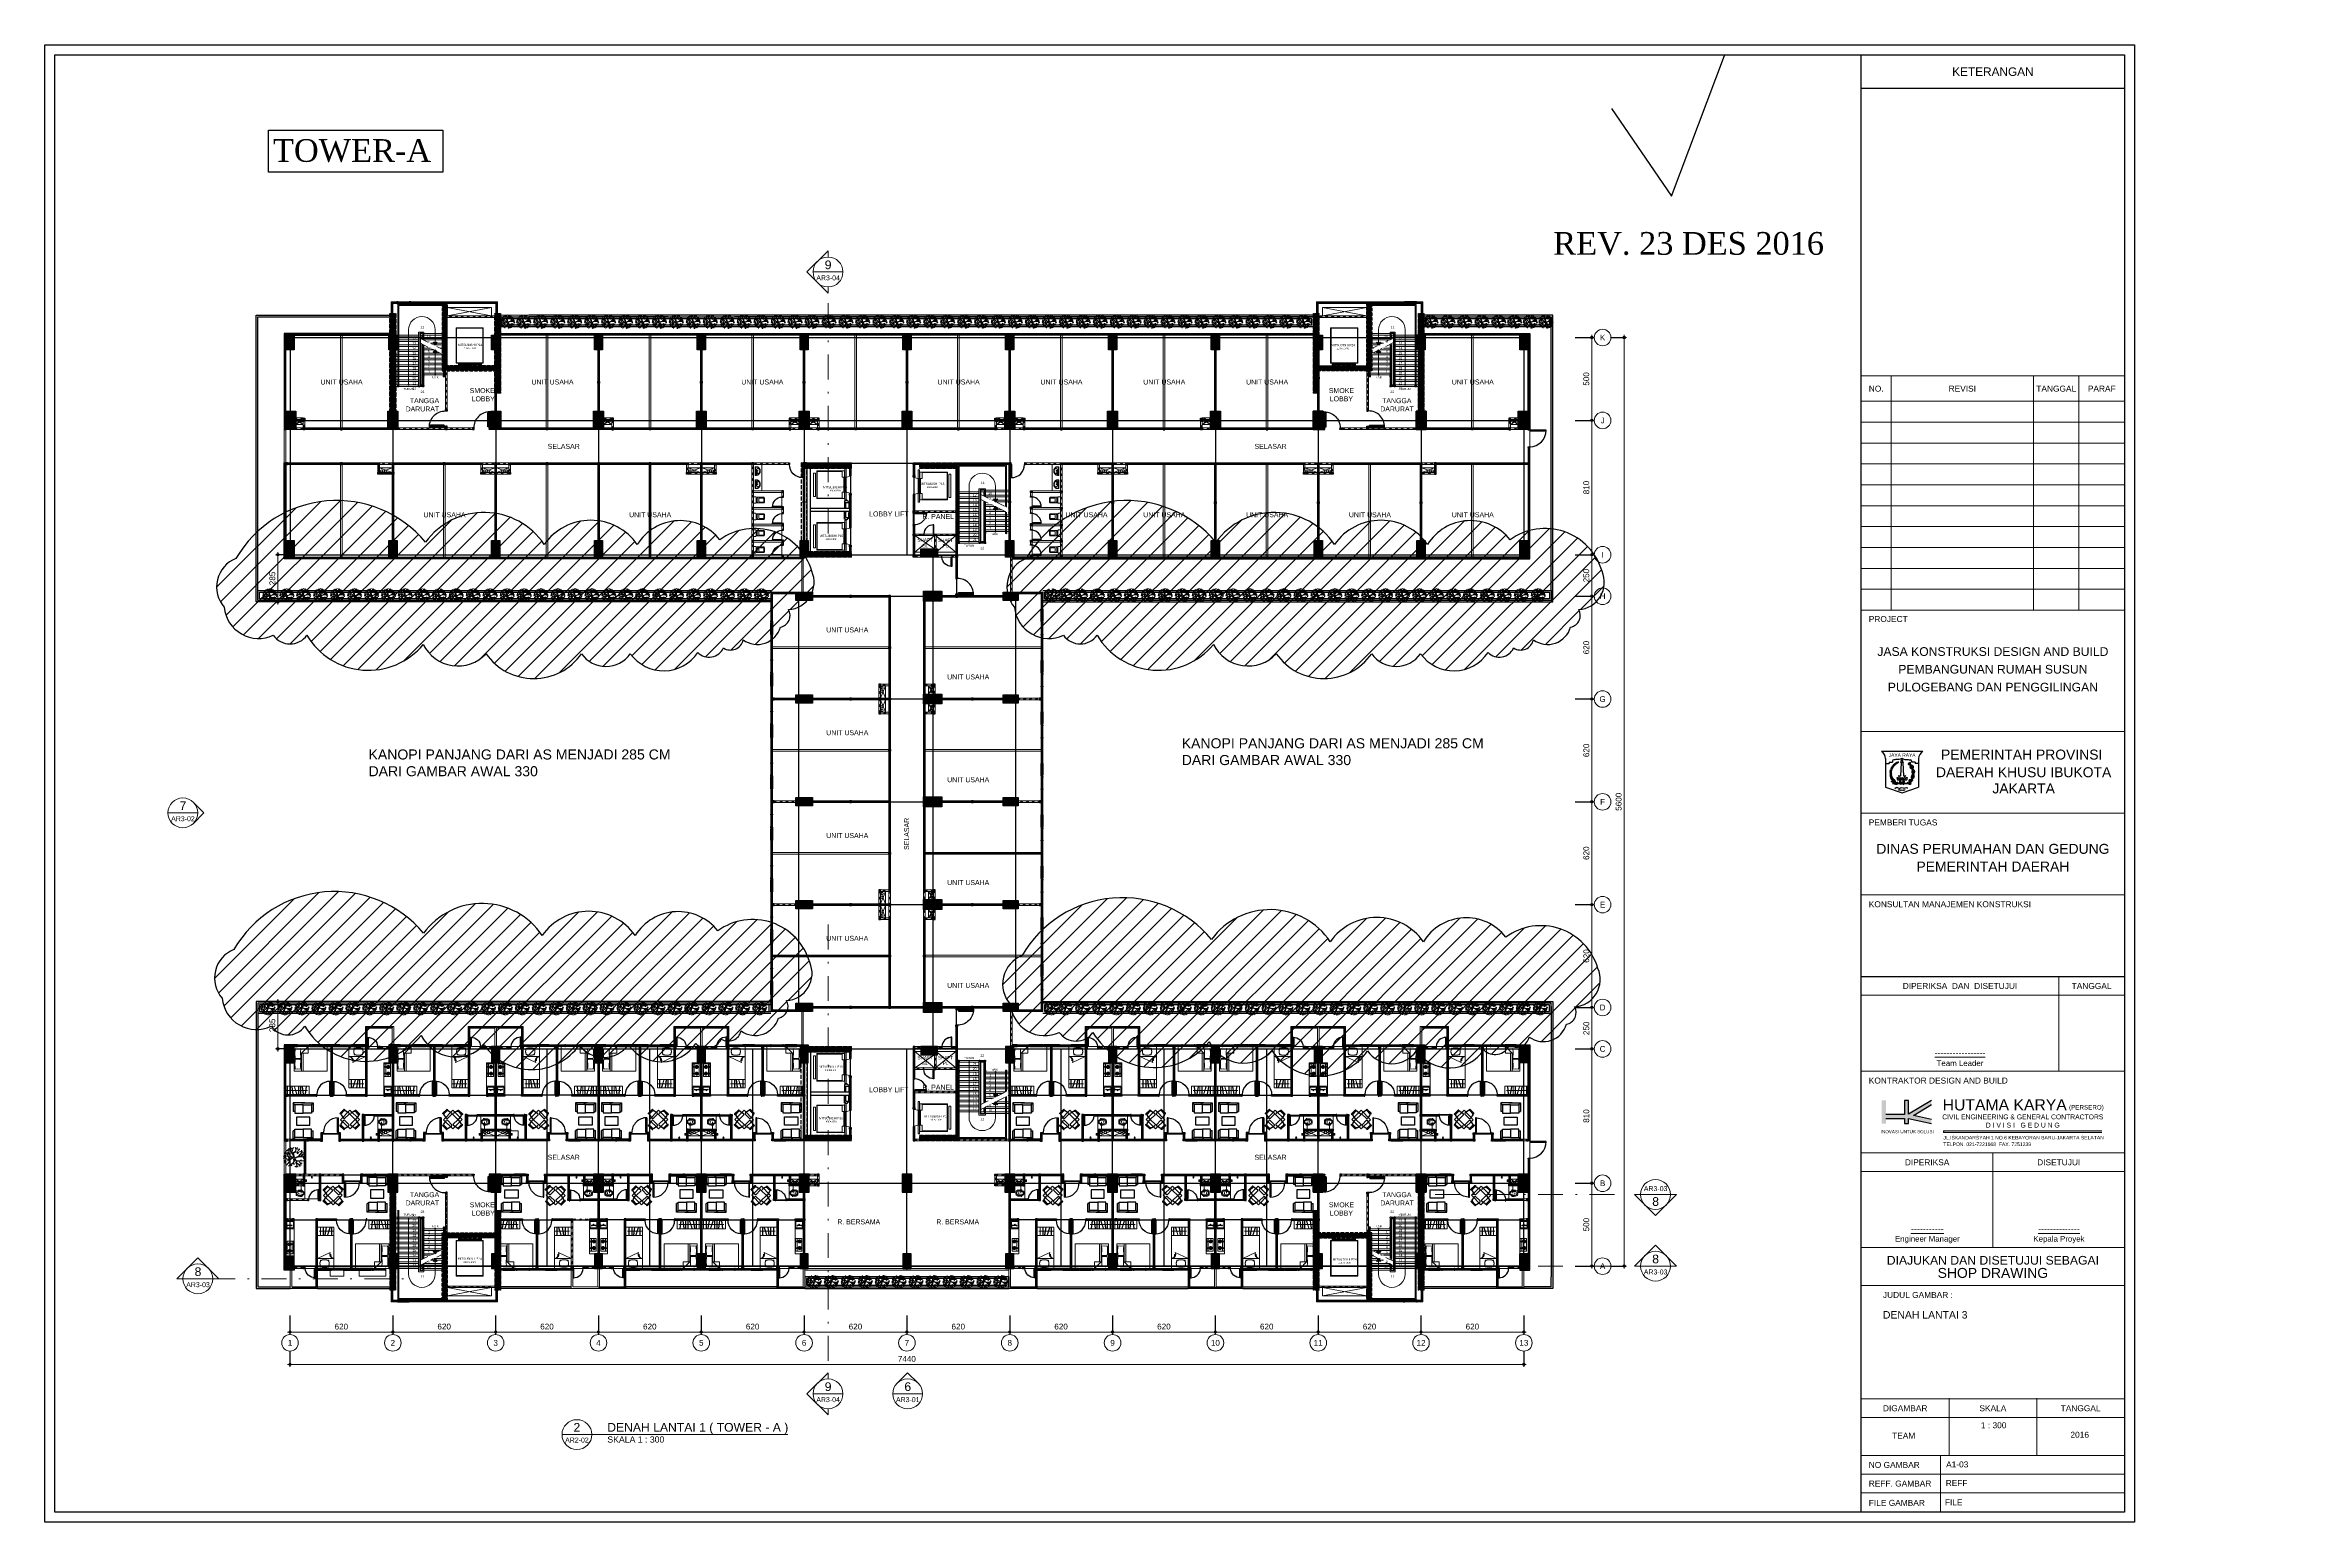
# Model space of a CAD drawing. Header units: millimetres. Extents: x -324 to 75, y -297 to 74.
# Drawn here: x -135.2 to 0, y -15.1 to 74 of the extents above; entities that cross this region are included whole.
import ezdxf
from ezdxf.enums import TextEntityAlignment as Align

# ---------------------------------------------------------------- set-up
doc = ezdxf.new("R2010")
doc.units = ezdxf.units.MM
doc.linetypes.add('ACAD_ISO02W100', pattern=[15, 12, -3])
doc.linetypes.add('DASHDOT', pattern=[1, 0.5, -0.25, 0, -0.25])
doc.layers.get('defpoints').update_dxf_attribs({"color": 1})
for name, color, linetype in [('AR_BETON', 150, 'Continuous'), ('dinding', 3, 'Continuous'), ('FURNITURE', 68, 'Continuous'), ('HID', 1, 'Continuous'), ('Kusen', 30, 'Continuous'), ('STL', 6, 'Continuous'), ('TXT-50', 2, 'Continuous')]:
    doc.layers.add(name, color=color, linetype=linetype)
for name, color, linetype, lineweight in [('ars', 11, 'Continuous', 0), ('ars @ 1', 11, 'Continuous', 0), ('ARSIR', 31, 'Continuous', 5), ('ARSIR @ 1', 31, 'Continuous', 5), ('ARSIR KOLOM @ 1', 8, 'Continuous', 13), ('KOL', 1, 'Continuous', 30), ('KOLOM', 4, 'Continuous', 9), ('KOP', 7, 'Continuous', 20), ('KOP GARIS', 1, 'Continuous', 30), ('lan', 7, 'Continuous', 15), ('LIFT', 15, 'Continuous', 15), ('NOT', 7, 'Continuous', 20), ('POHON', 62, 'Continuous', 5), ('SANITAIR', 15, 'Continuous', 9), ('Stair', 7, 'Continuous', 15), ('tem', 5, 'Continuous', 20), ('u', 6, 'Continuous', 20)]:
    doc.layers.add(name, color=color, linetype=linetype, lineweight=lineweight)
doc.layers.add('as', color=1, linetype='Continuous', plot=False)
doc.layers.add('POLYLINE TPAK', color=4, linetype='Continuous', lineweight=20, plot=False)
doc.styles.add('ATTR', font='romans.shx', dxfattribs={"width": 0.8, "height": 0.56})
doc.styles.add('BARU', font='arial.ttf')
doc.styles.add('BOLD', font='arial.ttf')
doc.styles.add('RM25', font='arial.ttf')
doc.styles.add('ROMANT', font='romantic.ttf', dxfattribs={"height": 1.2})
doc.styles.add('S', font='simplex', dxfattribs={"width": 0.75})
doc.styles.get("Standard").update_dxf_attribs({"font": 'arial.ttf'})
doc.dimstyles.new('sk-100', dxfattribs={"dimtxt": 0.35, "dimasz": 0.15, "dimexe": 0.1, "dimexo": 0, "dimgap": 0.15, "dimtad": 1, "dimdec": 0, "dimlfac": 100, "dimzin": 0, "dimdsep": 46, "dimtxsty": 'Standard', "dimblk": 'BULAT', "dimcen": 0.09, "dimclrd": 256, "dimclre": 256, "dimclrt": 256, "dimadec": 0, "dimazin": 0, "dimtfac": 1, "dimtdec": 0, "dimtofl": 0, "dimtmove": 0, "dimatfit": 3, "dimldrblk": 'BULAT', "dimfxl": 1, "dimtolj": 1, "dimtzin": 0, "dimlwd": -1, "dimarcsym": 0})
pattern_1 = [(225, (0.099944, 0.143103), (0.02245064, -0.02245064), [])]
pattern_2 = [(45, (0.09994, 0.1431), (-0.1767767, 0.1767767), []), (45, (0.16244, 0.1431), (-0.1767767, 0.1767767), [])]
pattern_3 = [(135, (-503.91158, -325.731844), (0.0220970869, 0.0220970869), [])]
pattern_4 = [(135, (-516.31158, -325.731844), (0.0220970869, 0.0220970869), [])]
pattern_5 = [(135, (-503.91158, -326.106844), (0.0220970869, 0.0220970869), [])]
pattern_6 = [(45, (0, -5), (-0.03535534, 0.03535534), []), (135, (0, -5), (-0.03535534, -0.03535534), [])]
pattern_7 = [(225, (1.1, 1e-06), (-0.014142, 0.014142), []), (135, (1.1, 1e-06), (0.014142, 0.014142), [])]
pattern_8 = [(315, (-2e-13, 1e-06), (0.014142, 0.014142), []), (45, (-2e-13, 1e-06), (-0.014142, 0.014142), [])]
pattern_9 = [(135, (-37.18285, 6.66774), (0.022097087, 0.022097087), [])]
pattern_10 = [(225, (0.63436, 58.09238), (0.1767767, -0.1767767), []), (225, (0.57186, 58.09238), (0.1767767, -0.1767767), [])]
pattern_11 = [(45, (504.645883, -325.731844), (-0.0220970869, 0.0220970869), [])]
pattern_12 = [(45, (517.045883, -325.731844), (-0.0220970869, 0.0220970869), [])]
pattern_13 = [(45, (504.645883, -326.106844), (-0.0220970869, 0.0220970869), [])]
pattern_14 = [(225, (18.96715, 56.34774), (0.1767767, -0.1767767), []), (225, (18.90465, 56.34774), (0.1767767, -0.1767767), [])]
pattern_15 = [(225, (18.96715, 56.3521), (0.1767767, -0.1767767), []), (225, (18.90465, 56.3521), (0.1767767, -0.1767767), [])]
pattern_16 = [(225, (16.4685, 55.24774), (0.1767767, -0.1767767), []), (225, (16.406, 55.24774), (0.1767767, -0.1767767), [])]
pattern_17 = [(45, (1552.2781, -399.66545), (-0.176776695, 0.176776695), []), (45, (1552.3406, -399.66545), (-0.176776695, 0.176776695), [])]
pattern_18 = [(45, (2.19994, 0.1431), (-0.1767767, 0.1767767), []), (45, (2.26244, 0.1431), (-0.1767767, 0.1767767), [])]
pattern_19 = [(45, (3.79994, -0.7569), (-0.1767767, 0.1767767), []), (45, (3.86244, -0.7569), (-0.1767767, 0.1767767), [])]
pattern_20 = [(45, (3.79994, -3.9569), (-0.1767767, 0.1767767), []), (45, (3.86244, -3.9569), (-0.1767767, 0.1767767), [])]
pattern_21 = [(45, (3.79994, -5.1569), (-0.1767767, 0.1767767), []), (45, (3.86244, -5.1569), (-0.1767767, 0.1767767), [])]
pattern_22 = [(45, (3.79994, -6.0569), (-0.1767767, 0.1767767), []), (45, (3.86244, -6.0569), (-0.1767767, 0.1767767), [])]
pattern_23 = [(45, (1.99994, -5.1569), (-0.1767767, 0.1767767), []), (45, (2.06244, -5.1569), (-0.1767767, 0.1767767), [])]
pattern_24 = [(45, (2.94994, -6.0569), (-0.1767767, 0.1767767), []), (45, (3.01244, -6.0569), (-0.1767767, 0.1767767), [])]
pattern_25 = [(45, (0.59994, -6.2569), (-0.1767767, 0.1767767), []), (45, (0.66244, -6.2569), (-0.1767767, 0.1767767), [])]
pattern_26 = [(45, (-0.50006, -6.2569), (-0.1767767, 0.1767767), []), (45, (-0.43756, -6.2569), (-0.1767767, 0.1767767), [])]
pattern_27 = [(45, (3.07994, 0.1431), (-0.1767767, 0.1767767), []), (45, (3.14244, 0.1431), (-0.1767767, 0.1767767), [])]
pattern_28 = [(45, (4.67994, 0.1431), (-0.1767767, 0.1767767), []), (45, (4.74244, 0.1431), (-0.1767767, 0.1767767), [])]
pattern_29 = [(45, (4.67994, -1.0569), (-0.1767767, 0.1767767), []), (45, (4.74244, -1.0569), (-0.1767767, 0.1767767), [])]
pattern_30 = [(45, (4.67994, -1.9569), (-0.1767767, 0.1767767), []), (45, (4.74244, -1.9569), (-0.1767767, 0.1767767), [])]
pattern_31 = [(45, (4.67994, -2.5569), (-0.1767767, 0.1767767), []), (45, (4.74244, -2.5569), (-0.1767767, 0.1767767), [])]
pattern_32 = [(45, (3.82994, -2.5569), (-0.1767767, 0.1767767), []), (45, (3.89244, -2.5569), (-0.1767767, 0.1767767), [])]
pattern_33 = [(45, (2.87994, -2.5569), (-0.1767767, 0.1767767), []), (45, (2.94244, -2.5569), (-0.1767767, 0.1767767), [])]
pattern_34 = [(45, (-0.45006, -2.5569), (-0.1767767, 0.1767767), []), (45, (-0.38756, -2.5569), (-0.1767767, 0.1767767), [])]
pattern_35 = [(45, (8.19994, -5.1569), (-0.1767767, 0.1767767), []), (45, (8.26244, -5.1569), (-0.1767767, 0.1767767), [])]
pattern_36 = [(45, (6.79994, -6.2569), (-0.1767767, 0.1767767), []), (45, (6.86244, -6.2569), (-0.1767767, 0.1767767), [])]
pattern_37 = [(45, (5.69994, -6.2569), (-0.1767767, 0.1767767), []), (45, (5.76244, -6.2569), (-0.1767767, 0.1767767), [])]
pattern_38 = [(45, (10.87994, -1.0569), (-0.1767767, 0.1767767), []), (45, (10.94244, -1.0569), (-0.1767767, 0.1767767), [])]
pattern_39 = [(45, (9.07994, -2.5569), (-0.1767767, 0.1767767), []), (45, (9.14244, -2.5569), (-0.1767767, 0.1767767), [])]
pattern_40 = [(45, (0.09994, -1.8569), (-0.1767767, 0.1767767), []), (45, (0.16244, -1.8569), (-0.1767767, 0.1767767), [])]
pattern_41 = [(45, (0.09994, -3.0569), (-0.1767767, 0.1767767), []), (45, (0.16244, -3.0569), (-0.1767767, 0.1767767), [])]
pattern_42 = [(45, (0.09994, -3.9569), (-0.1767767, 0.1767767), []), (45, (0.16244, -3.9569), (-0.1767767, 0.1767767), [])]
pattern_43 = [(45, (1.04994, 0.1431), (-0.1767767, 0.1767767), []), (45, (1.11244, 0.1431), (-0.1767767, 0.1767767), [])]
pattern_44 = [(45, (21.54994, -6.0569), (-0.1767767, 0.1767767), []), (45, (21.61244, -6.0569), (-0.1767767, 0.1767767), [])]
pattern_45 = [(45, (23.27994, -1.9569), (-0.1767767, 0.1767767), []), (45, (23.34244, -1.9569), (-0.1767767, 0.1767767), [])]
pattern_46 = [(135, (-524.11158, -325.731844), (0.0220970869, 0.0220970869), [])]
pattern_47 = [(135, (-522.35658, -325.731844), (0.0220970869, 0.0220970869), [])]
pattern_48 = [(45, (1.47994, 0.1431), (-0.1767767, 0.1767767), []), (45, (1.54244, 0.1431), (-0.1767767, 0.1767767), [])]
pattern_49 = [(45, (43.49994, 0.1431), (-0.1767767, 0.1767767), []), (45, (43.56244, 0.1431), (-0.1767767, 0.1767767), [])]
pattern_50 = [(45, (45.59994, 0.1431), (-0.1767767, 0.1767767), []), (45, (45.66244, 0.1431), (-0.1767767, 0.1767767), [])]
pattern_51 = [(45, (47.19994, -0.7569), (-0.1767767, 0.1767767), []), (45, (47.26244, -0.7569), (-0.1767767, 0.1767767), [])]
pattern_52 = [(45, (47.19994, -5.1569), (-0.1767767, 0.1767767), []), (45, (47.26244, -5.1569), (-0.1767767, 0.1767767), [])]
pattern_53 = [(45, (47.19994, -6.0569), (-0.1767767, 0.1767767), []), (45, (47.26244, -6.0569), (-0.1767767, 0.1767767), [])]
pattern_54 = [(45, (45.39994, -5.1569), (-0.1767767, 0.1767767), []), (45, (45.46244, -5.1569), (-0.1767767, 0.1767767), [])]
pattern_55 = [(45, (46.34994, -6.0569), (-0.1767767, 0.1767767), []), (45, (46.41244, -6.0569), (-0.1767767, 0.1767767), [])]
pattern_56 = [(45, (43.99994, -6.2569), (-0.1767767, 0.1767767), []), (45, (44.06244, -6.2569), (-0.1767767, 0.1767767), [])]
pattern_57 = [(45, (42.89994, -6.2569), (-0.1767767, 0.1767767), []), (45, (42.96244, -6.2569), (-0.1767767, 0.1767767), [])]
pattern_58 = [(45, (46.47994, 0.1431), (-0.1767767, 0.1767767), []), (45, (46.54244, 0.1431), (-0.1767767, 0.1767767), [])]
pattern_59 = [(45, (48.07994, 0.1431), (-0.1767767, 0.1767767), []), (45, (48.14244, 0.1431), (-0.1767767, 0.1767767), [])]
pattern_60 = [(45, (48.07994, -1.0569), (-0.1767767, 0.1767767), []), (45, (48.14244, -1.0569), (-0.1767767, 0.1767767), [])]
pattern_61 = [(45, (48.07994, -1.9569), (-0.1767767, 0.1767767), []), (45, (48.14244, -1.9569), (-0.1767767, 0.1767767), [])]
pattern_62 = [(45, (48.07994, -2.5569), (-0.1767767, 0.1767767), []), (45, (48.14244, -2.5569), (-0.1767767, 0.1767767), [])]
pattern_63 = [(45, (47.22994, -2.5569), (-0.1767767, 0.1767767), []), (45, (47.29244, -2.5569), (-0.1767767, 0.1767767), [])]
pattern_64 = [(45, (46.27994, -2.5569), (-0.1767767, 0.1767767), []), (45, (46.34244, -2.5569), (-0.1767767, 0.1767767), [])]
pattern_65 = [(45, (42.94994, -2.5569), (-0.1767767, 0.1767767), []), (45, (43.01244, -2.5569), (-0.1767767, 0.1767767), [])]
pattern_66 = [(45, (47.19994, -2.7569), (-0.1767767, 0.1767767), []), (45, (47.26244, -2.7569), (-0.1767767, 0.1767767), [])]
pattern_67 = [(225, (22.34715, 56.34774), (0.1767767, -0.1767767), []), (225, (22.28465, 56.34774), (0.1767767, -0.1767767), [])]
pattern_68 = [(225, (18.5685, 55.24774), (0.1767767, -0.1767767), []), (225, (18.506, 55.24774), (0.1767767, -0.1767767), [])]
pattern_69 = [(225, (21.71715, 56.3521), (0.1767767, -0.1767767), []), (225, (21.65465, 56.3521), (0.1767767, -0.1767767), [])]
pattern_70 = [(225, (23.11715, 56.3521), (0.1767767, -0.1767767), []), (225, (23.05465, 56.3521), (0.1767767, -0.1767767), [])]
pattern_71 = [(225, (24.06715, 56.3521), (0.1767767, -0.1767767), []), (225, (24.00465, 56.3521), (0.1767767, -0.1767767), [])]
pattern_72 = [(225, (20.86715, 59.04774), (0.1767767, -0.1767767), []), (225, (20.80465, 59.04774), (0.1767767, -0.1767767), [])]
pattern_73 = [(225, (21.96715, 59.04774), (0.1767767, -0.1767767), []), (225, (21.90465, 59.04774), (0.1767767, -0.1767767), [])]
pattern_74 = [(225, (23.36715, 59.04774), (0.1767767, -0.1767767), []), (225, (23.30465, 59.04774), (0.1767767, -0.1767767), [])]
pattern_75 = [(225, (24.31715, 59.04774), (0.1767767, -0.1767767), []), (225, (24.25465, 59.04774), (0.1767767, -0.1767767), [])]
pattern_76 = [(225, (24.06715, 55.7521), (0.1767767, -0.1767767), []), (225, (24.00465, 55.7521), (0.1767767, -0.1767767), [])]
pattern_77 = [(225, (23.96715, 54.8521), (0.1767767, -0.1767767), []), (225, (23.90465, 54.8521), (0.1767767, -0.1767767), [])]
pattern_78 = [(225, (18.96715, 58.04774), (0.1767767, -0.1767767), []), (225, (18.90465, 58.04774), (0.1767767, -0.1767767), [])]
pattern_79 = [(225, (25.16715, 56.34774), (0.1767767, -0.1767767), []), (225, (25.10465, 56.34774), (0.1767767, -0.1767767), [])]
pattern_80 = [(45, (-7.983, -27.79726), (-0.1767767, 0.1767767), []), (45, (-7.9205, -27.79726), (-0.1767767, 0.1767767), [])]
pattern_81 = [(45, (-5.82785, 10.09274), (-0.1767767, 0.1767767), []), (45, (-5.76535, 10.09274), (-0.1767767, 0.1767767), [])]
pattern_82 = [(45, (-5.82785, 10.94274), (-0.1767767, 0.1767767), []), (45, (-5.76535, 10.94274), (-0.1767767, 0.1767767), [])]
pattern_83 = [(45, (9.14994, -6.0569), (-0.1767767, 0.1767767), []), (45, (9.21244, -6.0569), (-0.1767767, 0.1767767), [])]
pattern_84 = [(45, (10.87994, -1.9569), (-0.1767767, 0.1767767), []), (45, (10.94244, -1.9569), (-0.1767767, 0.1767767), [])]
pattern_85 = [(45, (10.87994, -2.5569), (-0.1767767, 0.1767767), []), (45, (10.94244, -2.5569), (-0.1767767, 0.1767767), [])]
pattern_86 = [(45, (-7.983, -15.39726), (-0.1767767, 0.1767767), []), (45, (-7.9205, -15.39726), (-0.1767767, 0.1767767), [])]
pattern_87 = [(45, (-5.82785, 22.49274), (-0.1767767, 0.1767767), []), (45, (-5.76535, 22.49274), (-0.1767767, 0.1767767), [])]
pattern_88 = [(45, (-5.82785, 23.34274), (-0.1767767, 0.1767767), []), (45, (-5.76535, 23.34274), (-0.1767767, 0.1767767), [])]
pattern_89 = [(45, (-6.68285, 2.91774), (-0.1767767, 0.1767767), []), (45, (-6.62035, 2.91774), (-0.1767767, 0.1767767), [])]
pattern_90 = [(45, (1571.9781, -400.98545), (-0.176776695, 0.176776695), []), (45, (1572.0406, -400.98545), (-0.176776695, 0.176776695), [])]
pattern_91 = [(45, (1571.9781, -401.58545), (-0.176776695, 0.176776695), []), (45, (1572.0406, -401.58545), (-0.176776695, 0.176776695), [])]
pattern_92 = [(45, (11.91715, 2.91774), (-0.1767767, 0.1767767), []), (45, (11.97965, 2.91774), (-0.1767767, 0.1767767), [])]
pattern_93 = [(45, (1590.5781, -400.98545), (-0.176776695, 0.176776695), []), (45, (1590.6406, -400.98545), (-0.176776695, 0.176776695), [])]
pattern_94 = [(45, (1590.5781, -401.58545), (-0.176776695, 0.176776695), []), (45, (1590.6406, -401.58545), (-0.176776695, 0.176776695), [])]
pattern_95 = [(45, (21.54994, -6.0569), (-0.1767767, 0.1767767), []), (45, (21.61244, -6.0569), (-0.1767767, 0.1767767), [])]
pattern_96 = [(45, (23.27994, -1.9569), (-0.1767767, 0.1767767), []), (45, (23.34244, -1.9569), (-0.1767767, 0.1767767), [])]
pattern_97 = [(45, (23.27994, -2.5569), (-0.1767767, 0.1767767), []), (45, (23.34244, -2.5569), (-0.1767767, 0.1767767), [])]
pattern_98 = [(45, (46.34994, -6.0569), (-0.1767767, 0.1767767), []), (45, (46.41244, -6.0569), (-0.1767767, 0.1767767), [])]
pattern_99 = [(45, (48.07994, -1.9569), (-0.1767767, 0.1767767), []), (45, (48.14244, -1.9569), (-0.1767767, 0.1767767), [])]
pattern_100 = [(45, (48.07994, -2.5569), (-0.1767767, 0.1767767), []), (45, (48.14244, -2.5569), (-0.1767767, 0.1767767), [])]
pattern_101 = [(45, (58.74994, -6.0569), (-0.1767767, 0.1767767), []), (45, (58.81244, -6.0569), (-0.1767767, 0.1767767), [])]
pattern_102 = [(45, (60.47994, -1.9569), (-0.1767767, 0.1767767), []), (45, (60.54244, -1.9569), (-0.1767767, 0.1767767), [])]
pattern_103 = [(45, (60.47994, -2.5569), (-0.1767767, 0.1767767), []), (45, (60.54244, -2.5569), (-0.1767767, 0.1767767), [])]
pattern_104 = [(45, (0.09994, 0.1431), (-0.1767767, 0.1767767), []), (45, (0.16244, 0.1431), (-0.1767767, 0.1767767), [])]
pattern_105 = [(45, (-19.08285, 2.91774), (-0.1767767, 0.1767767), []), (45, (-19.02035, 2.91774), (-0.1767767, 0.1767767), [])]
pattern_106 = [(45, (1559.5781, -400.98545), (-0.176776695, 0.176776695), []), (45, (1559.6406, -400.98545), (-0.176776695, 0.176776695), [])]
pattern_107 = [(45, (1559.5781, -401.58545), (-0.176776695, 0.176776695), []), (45, (1559.6406, -401.58545), (-0.176776695, 0.176776695), [])]
pattern_108 = [(45, (2.94994, -6.0569), (-0.1767767, 0.1767767), []), (45, (3.01244, -6.0569), (-0.1767767, 0.1767767), [])]
pattern_109 = [(45, (4.67994, -1.9569), (-0.1767767, 0.1767767), []), (45, (4.74244, -1.9569), (-0.1767767, 0.1767767), [])]
pattern_110 = [(45, (4.67994, -2.5569), (-0.1767767, 0.1767767), []), (45, (4.74244, -2.5569), (-0.1767767, 0.1767767), [])]
pattern_111 = [(45, (54.47994, -2.7569), (-0.1767767, 0.1767767), []), (45, (54.54244, -2.7569), (-0.1767767, 0.1767767), [])]
pattern_112 = [(135, (-1551.5438, -399.66545), (0.176776695, 0.176776695), []), (135, (-1551.6063, -399.66545), (0.176776695, 0.176776695), [])]
pattern_113 = [(225, (-1551.5438, 457.90093), (0.176776695, -0.176776695), []), (225, (-1551.6063, 457.90093), (0.176776695, -0.176776695), [])]
pattern_114 = [(45, (1583.21095, -452.5532), (-0.176776695, 0.176776695), []), (45, (1583.27345, -452.5532), (-0.176776695, 0.176776695), [])]
pattern_115 = [(225, (0.55, -51.300008), (0.022097087, -0.022097087), [])]

# ---------------------------------------------------------------- blocks, each defined once
blk = doc.blocks.new('Ndtpd')
blk.add_line((0.75, 0), (-0.75, 0))
blk.add_circle((0, 0), 0.747)
at = {"flags": 4}
for tag, height, p in [('NO', 0.5, (0, 0.15)), ('NOLBR', 0.3, (0, -0.4))]:
    blk.add_attdef(tag, text='', height=height, dxfattribs=at).set_placement(p, align=Align.CENTER)
for tag, p, height in [('NDTPD', (1.52, 0.15), 0.5), ('SKALA', (1.52, -0.4), 0.3)]:
    blk.add_attdef(tag, p, '', height=height, dxfattribs=at)
blk = doc.blocks.new('Npkr')
for p, q in [((0, 0.849), (-0.849, 0)), ((0, -0.849), (-0.849, 0)), ((0.6, 0), (-0.6, 0)), ((0, 0.6), (0, 0.849)), ((0, -0.6), (0, -0.849))]:
    blk.add_line(p, q)
blk.add_circle((0, 0), 0.6)
at = {"color": 5, "style": 'S', "width": 0.75, "flags": 4}
blk.add_attdef('NO', text='', height=0.3, dxfattribs=at).set_placement((0.005, 0.113), align=Align.CENTER)
at = {"style": 'S', "width": 0.75, "flags": 4}
blk.add_attdef('NOLBR', text='', height=0.2, dxfattribs=at).set_placement((0.005, -0.334), align=Align.CENTER)
blk = doc.blocks.new('Ntkn')
for p, q in [((0.6, 0), (-0.6, 0)), ((0.424, 0.424), (0.849, 0)), ((0.424, -0.424), (0.849, 0))]:
    blk.add_line(p, q)
blk.add_circle((0, 0), 0.6)
at = {"color": 5, "style": 'S', "width": 0.75, "flags": 4}
blk.add_attdef('NO', text='', height=0.3, dxfattribs=at).set_placement((0.005, 0.113), align=Align.CENTER)
at = {"style": 'S', "width": 0.75, "flags": 4}
blk.add_attdef('NOLBR', text='', height=0.2, dxfattribs=at).set_placement((0.005, -0.334), align=Align.CENTER)
blk = doc.blocks.new('BULAT')
for p, q in [((-1, 0), (1, 0)), ((0, -1), (0, 1))]:
    blk.add_line(p, q)
blk.add_circle((0, 0), 0.5)
blk = doc.blocks.new('*D79')
at = {"layer": 'defpoints', "color": 0}
for p in [(-121.16, 16.3), (-120.43, 16.3), (-120.43, 13.45)]:
    blk.add_point(p, dxfattribs=at)
at = {"layer": 'u', "lineweight": -2}
for p, q in [((-120.43, 16.3), (-121.26, 16.3)), ((-120.43, 13.45), (-121.26, 13.45))]:
    blk.add_line(p, q, dxfattribs=at)
at = {"layer": 'u'}
blk.add_line((-121.16, 13.6), (-121.16, 16.15), dxfattribs=at)
at = {"layer": 'u', "xscale": 0.15, "yscale": 0.15, "zscale": 0.15}
for p, rotation in [((-121.16, 16.3), 90), ((-121.16, 13.45), 270)]:
    blk.add_blockref('BULAT', p, dxfattribs=dict(at, rotation=rotation))
at = {"layer": 'u', "insert": (-121.49, 14.87), "char_height": 0.35, "attachment_point": 5, "rotation": 90}
blk.add_mtext('\\A1;285', dxfattribs=at)
blk = doc.blocks.new('*D80')
at = {"layer": 'defpoints', "color": 0}
for p in [(-121.16, 43.25), (-120.43, 43.25), (-120.43, 40.4)]:
    blk.add_point(p, dxfattribs=at)
at = {"layer": 'u', "lineweight": -2}
for p, q in [((-120.43, 43.25), (-121.26, 43.25)), ((-120.43, 40.4), (-121.26, 40.4))]:
    blk.add_line(p, q, dxfattribs=at)
at = {"layer": 'u'}
blk.add_line((-121.16, 40.55), (-121.16, 43.1), dxfattribs=at)
at = {"layer": 'u', "xscale": 0.15, "yscale": 0.15, "zscale": 0.15}
for p, rotation in [((-121.16, 43.25), 90), ((-121.16, 40.4), 270)]:
    blk.add_blockref('BULAT', p, dxfattribs=dict(at, rotation=rotation))
at = {"layer": 'u', "insert": (-121.49, 41.82), "char_height": 0.35, "attachment_point": 5, "rotation": 90}
blk.add_mtext('\\A1;285', dxfattribs=at)
blk = doc.blocks.new('K 10.10')
at = {"layer": 'ars'}
h = blk.add_hatch(dxfattribs=at)
h.set_pattern_fill('_USER', color=256, scale=0.05, angle=45, double=1, pattern_type=0)
h.set_pattern_definition([(45, (0, 0), (-0.035355339, 0.035355339), []), (135, (0, 0), (-0.035355339, -0.035355339), [])])
h.paths.add_polyline_path([(1560.54, 1380.41), (1560.64, 1380.41), (1560.64, 1380.51), (1560.54, 1380.51)])
at = {"layer": 'KOL'}
blk.add_lwpolyline([(1560.54, 1380.41), (1560.64, 1380.41), (1560.64, 1380.51), (1560.54, 1380.51)], close=True, dxfattribs=at)
blk = doc.blocks.new('T. J1')
at = {"layer": 'Kusen'}
for p, q in [((-0.02, 0), (-0.77, 0)), ((-0.72, 0.1), (-0.07, 0.1)), ((-0.07, 0.06), (-0.72, 0.06)), ((0.02, 0), (0.77, 0)), ((0.72, 0.1), (0.07, 0.1)), ((0.07, 0.06), (0.72, 0.06))]:
    blk.add_line(p, q, dxfattribs=at)
for points in [[(-0.81, 0), (-0.77, 0), (-0.77, 0.1), (-0.81, 0.1)], [(-0.02, 0), (0.02, 0), (0.02, 0.1), (-0.02, 0.1)], [(0.81, 0), (0.77, 0), (0.77, 0.1), (0.81, 0.1)]]:
    blk.add_lwpolyline(points, close=True, dxfattribs=at)
for points in [[(-0.72, 0.08), (-0.72, 0.06), (-0.77, 0.06), (-0.77, 0.1), (-0.72, 0.1), (-0.72, 0.08), (-0.73, 0.08), (-0.73, 0.08), (-0.72, 0.08)], [(-0.07, 0.08), (-0.07, 0.06), (-0.02, 0.06), (-0.02, 0.1), (-0.07, 0.1), (-0.07, 0.08), (-0.06, 0.08), (-0.06, 0.08), (-0.07, 0.08)], [(0.07, 0.08), (0.07, 0.06), (0.02, 0.06), (0.02, 0.1), (0.07, 0.1), (0.07, 0.08), (0.06, 0.08), (0.06, 0.08), (0.07, 0.08)], [(0.72, 0.08), (0.72, 0.06), (0.77, 0.06), (0.77, 0.1), (0.72, 0.1), (0.72, 0.08), (0.73, 0.08), (0.73, 0.08), (0.72, 0.08)]]:
    blk.add_lwpolyline(points, dxfattribs=at)
at = {"layer": 'Kusen', "color": 141}
for points in [[(-0.73, 0.08), (-0.06, 0.08), (-0.06, 0.08), (-0.73, 0.08)], [(0.73, 0.08), (0.06, 0.08), (0.06, 0.08), (0.73, 0.08)]]:
    blk.add_lwpolyline(points, close=True, dxfattribs=at)
blk = doc.blocks.new('T. J2')
at = {"layer": 'Kusen'}
for p, q in [((-0.42, 0), (0.33, 0)), ((-0.37, 0.1), (0.28, 0.1)), ((0.28, 0.06), (-0.37, 0.06))]:
    blk.add_line(p, q, dxfattribs=at)
for points in [[(-0.46, 0), (-0.42, 0), (-0.42, 0.1), (-0.46, 0.1)], [(0.33, 0), (0.37, 0), (0.37, 0.1), (0.33, 0.1)]]:
    blk.add_lwpolyline(points, close=True, dxfattribs=at)
for points in [[(-0.37, 0.08), (-0.37, 0.06), (-0.42, 0.06), (-0.42, 0.1), (-0.37, 0.1), (-0.37, 0.08), (-0.38, 0.08), (-0.38, 0.08), (-0.37, 0.08)], [(0.28, 0.08), (0.28, 0.06), (0.33, 0.06), (0.33, 0.1), (0.28, 0.1), (0.28, 0.08), (0.29, 0.08), (0.29, 0.08), (0.28, 0.08)]]:
    blk.add_lwpolyline(points, dxfattribs=at)
at = {"layer": 'Kusen', "color": 141}
blk.add_lwpolyline([(-0.38, 0.08), (0.29, 0.08), (0.29, 0.08), (-0.38, 0.08)], close=True, dxfattribs=at)
blk = doc.blocks.new('P.80')
at = {"layer": 'Kusen'}
for points in [[(-69.81, -74.84), (-69.77, -74.84), (-69.77, -74.04), (-69.81, -74.04)], [(-70.61, -74.94), (-70.57, -74.94), (-70.57, -74.84), (-70.61, -74.84)], [(-69.77, -74.94), (-69.73, -74.94), (-69.73, -74.84), (-69.77, -74.84)]]:
    blk.add_lwpolyline(points, close=True, dxfattribs=at)
blk.add_arc((-69.77, -74.84), 0.8, 90, 180, dxfattribs=at)
blk = doc.blocks.new('P.60')
at = {"layer": 'Kusen'}
for points in [[(1472.83, 997.54), (1472.87, 997.54), (1472.87, 997.44), (1472.83, 997.44)], [(1472.87, 996.89), (1472.91, 996.89), (1472.91, 997.44), (1472.87, 997.44)], [(1473.47, 997.54), (1473.51, 997.54), (1473.51, 997.44), (1473.47, 997.44)]]:
    blk.add_lwpolyline(points, close=True, dxfattribs=at)
blk.add_arc((1472.89, 997.47), 0.581, 268.0266, 356.9943, dxfattribs=at)
blk = doc.blocks.new('KRAN ATAS')
for p, q in [((-0.02, 0), (0, 0)), ((-0.02, -0.002), (-0.02, 0)), ((0.02, 0), (0, 0)), ((0.02, -0.002), (0.02, 0)), ((-0.019, -0.002), (0, -0.002)), ((-0.009, -0.006), (-0.009, -0.044)), ((0.019, -0.002), (0, -0.002)), ((0.009, -0.006), (0.009, -0.044))]:
    blk.add_line(p, q)
for centre, radius, start, end in [((-0.019, -0.047), 0.00682, 147.26029, 232.4214), ((-0.019, -0.046), 0.00682, 67.5786, 152.73971), ((-0.051, -0.087), 0.0447, 7.4918, 50.9581), ((-0.019, -0.002), 0.0005, 180, 270), ((0, -0.019), 0.0268, 232.9628, 307.0372), ((-0.013, -0.006), 0.004, 0, 90), ((0.074, -0.06), 0.0878, 182.05517, 189.0251), ((0.074, -0.06), 0.0878, 163.74856, 168.44459), ((-0.089, -0.097), 0.08, 0.35552, 16.20232), ((-0.039, -0.027), 0.03, 343.74856, 0), ((0, -0.097), 0.0088, 176.85526, 272.64436), ((0, -0.061), 0.0068, 86.57707, 273.42293), ((0, -0.08), 0.00682, 187.5786, 272.73971), ((0, -0.061), 0.0068, 266.57707, 93.42293), ((0, -0.08), 0.00682, 267.26029, 352.4214), ((0, -0.097), 0.0088, 267.35564, 3.14474), ((0.051, -0.087), 0.0447, 129.0419, 172.5082), ((0.013, -0.006), 0.004, 90, 180), ((0.039, -0.027), 0.03, 180, 196.25144), ((0.089, -0.097), 0.08, 163.79768, 179.64448), ((-0.074, -0.06), 0.0878, 11.55541, 16.25144), ((-0.074, -0.06), 0.0878, 350.9749, 357.94483), ((0.019, -0.046), 0.00682, 27.26029, 112.4214), ((0.019, -0.002), 0.0005, 270, 0), ((0.019, -0.047), 0.00682, 307.5786, 32.73971)]:
    blk.add_arc(centre, radius, start, end)
blk = doc.blocks.new('AVOOR')
blk.add_lwpolyline([(-21.82, -71.59), (-21.92, -71.59), (-21.92, -71.49), (-21.82, -71.49)], close=True)
for points in [[(-21.91, -71.54), (-21.83, -71.54)], [(-21.87, -71.5), (-21.87, -71.58)]]:
    blk.add_lwpolyline(points)
blk.add_circle((-21.87, -71.54), 0.04)
blk = doc.blocks.new('CL J D')
for p, q in [((0.03, 0.13), (0.13, 0.18)), ((0.15, 0.16), (0.15, 0.11)), ((0.15, 0.16), (0.15, 0.11)), ((0.16, 0.16), (0.16, 0.11)), ((0.17, 0.16), (0.17, 0.11)), ((0.17, 0.16), (0.17, 0.11)), ((0.18, 0.16), (0.18, 0.11)), ((0.19, 0.16), (0.19, 0.11)), ((0.19, 0.16), (0.19, 0.11)), ((0.2, 0.17), (0.2, 0.11)), ((0.21, 0.17), (0.21, 0.11)), ((0.21, 0.17), (0.21, 0.11)), ((0.22, 0.17), (0.22, 0.11)), ((0.23, 0.17), (0.23, 0.11)), ((0.24, 0.17), (0.24, 0.11)), ((0.24, 0.17), (0.24, 0.11)), ((0.25, 0.17), (0.25, 0.11)), ((0.25, 0.17), (0.25, 0.11)), ((0.26, 0.17), (0.26, 0.11)), ((0.27, 0.17), (0.27, 0.11)), ((0.28, 0.17), (0.28, 0.1)), ((0.28, 0.17), (0.28, 0.1)), ((0.29, 0.17), (0.29, 0.1)), ((0.3, 0.17), (0.3, 0.1)), ((0.3, 0.17), (0.3, 0.1)), ((0.31, 0.19), (0.35, 0.19)), ((0.31, 0.17), (0.31, 0.1)), ((0.32, 0.17), (0.32, 0.1)), ((0.32, 0.17), (0.32, 0.1)), ((0.33, 0.17), (0.33, 0.1)), ((0.34, 0.17), (0.34, 0.1)), ((0.35, 0.17), (0.35, 0.09)), ((0.37, 0.15), (0.36, 0.19)), ((0.03, -0.14), (0.13, -0.19)), ((0.15, -0.17), (0.15, -0.12)), ((0.15, -0.17), (0.15, -0.12)), ((0.16, -0.17), (0.16, -0.12)), ((0.17, -0.17), (0.17, -0.12)), ((0.17, -0.18), (0.17, -0.12)), ((0.18, -0.18), (0.18, -0.12)), ((0.19, -0.18), (0.19, -0.12)), ((0.19, -0.18), (0.19, -0.12)), ((0.2, -0.18), (0.2, -0.12)), ((0.21, -0.18), (0.21, -0.12)), ((0.21, -0.18), (0.21, -0.12)), ((0.22, -0.18), (0.22, -0.12)), ((0.23, -0.18), (0.23, -0.12)), ((0.24, -0.18), (0.24, -0.12)), ((0.24, -0.18), (0.24, -0.12)), ((0.25, -0.18), (0.25, -0.12)), ((0.25, -0.18), (0.25, -0.12)), ((0.26, -0.18), (0.26, -0.12)), ((0.27, -0.18), (0.27, -0.12)), ((0.28, -0.18), (0.28, -0.12)), ((0.28, -0.18), (0.28, -0.12)), ((0.29, -0.18), (0.29, -0.11)), ((0.3, -0.18), (0.3, -0.11)), ((0.3, -0.18), (0.3, -0.11)), ((0.31, -0.18), (0.31, -0.11)), ((0.31, -0.21), (0.35, -0.21)), ((0.32, -0.18), (0.32, -0.11)), ((0.32, -0.18), (0.32, -0.11)), ((0.33, -0.18), (0.33, -0.11)), ((0.34, -0.18), (0.34, -0.11)), ((0.35, -0.18), (0.35, -0.11)), ((0.37, -0.16), (0.36, -0.2))]:
    blk.add_line(p, q)
for centre, radius, start, end in [((0.51, 0), 0.51, 167.907, 180.7001), ((0.04, 0.1), 0.0297, 115.5884, 167.907), ((0.2, 0), 0.155, 171.9445, 182.3259), ((0.15, 0.01), 0.101, 89.3646, 171.9631), ((0.15, 0.14), 0.0415, 97.4366, 115.5884), ((0.32, -0.9), 1.09, 90.6447, 99.3564), ((0.14, 0.11), 0.00237, 271.7186, 0), ((0.15, 0.16), 0.00445, 0, 180), ((0.16, -0.83), 0.937, 77.6038, 91.0419), ((0.16, 0.11), 0.00237, 180, 0), ((0.14, -0.01), 0.0359, 358.3993, 69.7102), ((0.16, 0.16), 0.00445, 0, 180), ((0.18, 0.16), 0.00445, 0, 180), ((0.17, 0.11), 0.00237, 180, 0), ((0.18, 0.11), 0.00237, 180, 0), ((0.19, 0.16), 0.00445, 0, 180), ((0.2, 0.11), 0.00237, 180, 0), ((0.2, 0.17), 0.00445, 0, 180), ((0.22, 0.17), 0.00445, 0, 180), ((0.21, 0.11), 0.00237, 180, 0), ((0.22, 0.11), 0.00237, 180, 0), ((0.23, 0.17), 0.00445, 0, 180), ((0.25, 0.17), 0.00445, 0, 180), ((0.24, 0.11), 0.00237, 180, 0), ((0.26, 0.17), 0.00445, 0, 180), ((0.25, 0.11), 0.00237, 180, 0), ((0.27, 0.11), 0.00237, 180, 0), ((0.27, 0.17), 0.00445, 0, 180), ((0.29, 0.17), 0.00445, 0, 180), ((0.28, 0.1), 0.00237, 180, 0), ((0.29, 0.1), 0.00237, 180, 0), ((0.3, 0.17), 0.00445, 0, 180), ((0.31, 0.1), 0.00237, 180, 0), ((0.31, 0.17), 0.00445, 0, 180), ((0.33, 0.17), 0.00445, 0, 180), ((0.32, 0.1), 0.00237, 180, 0), ((0.33, 0.1), 0.00237, 180, 0), ((0.34, 0.17), 0.00445, 0, 180), ((0.35, 0.18), 0.012, 16.9837, 90), ((0.35, 0.09), 0.00237, 180, 258.7357), ((0.4, 0.16), 0.0297, 196.9837, 236.587), ((0.35, 0.03), 0.0593, 68.9695, 77.1263), ((0.28, -0.15), 0.251, 43.8785, 68.9695), ((-0.06, -0.54), 0.81, 47.7542, 56.587), ((0.45, 0.01), 0.0178, 9.3054, 43.8785), ((0.34, -0.01), 0.13, 0.0418, 9.3054), ((0.45, 0.02), 0.0475, 13.4838, 47.7542), ((0.34, -0.01), 0.16, 0.034, 13.4838), ((0.51, -0.01), 0.51, 179.2999, 192.093), ((0.04, -0.11), 0.0297, 192.093, 244.4116), ((0.2, -0.01), 0.155, 177.6741, 188.0555), ((0.15, -0.02), 0.101, 188.0369, 270.6354), ((0.15, -0.15), 0.0415, 244.4116, 262.5634), ((0.14, -0.12), 0.00237, 0, 88.2814), ((0.32, 0.89), 1.09, 260.6436, 269.3553), ((0.14, -0.01), 0.0359, 290.2898, 1.6007), ((0.16, 0.82), 0.937, 268.9581, 282.3962), ((0.16, -0.12), 0.00237, 0, 180), ((0.15, -0.17), 0.00445, 180, 0), ((0.16, -0.17), 0.00445, 180, 0), ((0.17, -0.12), 0.00237, 0, 180), ((0.18, -0.18), 0.00445, 180, 0), ((0.18, -0.12), 0.00237, 0, 180), ((0.2, -0.12), 0.00237, 0, 180), ((0.19, -0.18), 0.00445, 180, 0), ((0.2, -0.18), 0.00445, 180, 0), ((0.21, -0.12), 0.00237, 0, 180), ((0.22, -0.18), 0.00445, 180, 0), ((0.22, -0.12), 0.00237, 0, 180), ((0.23, -0.18), 0.00445, 180, 0), ((0.24, -0.12), 0.00237, 0, 180), ((0.25, -0.18), 0.00445, 180, 0), ((0.25, -0.12), 0.00237, 0, 180), ((0.26, -0.18), 0.00445, 180, 0), ((0.27, -0.12), 0.00237, 0, 180), ((0.27, -0.18), 0.00445, 180, 0), ((0.28, -0.12), 0.00237, 0, 180), ((0.29, -0.18), 0.00445, 180, 0), ((0.29, -0.11), 0.00237, 0, 180), ((0.31, -0.11), 0.00237, 0, 180), ((0.3, -0.18), 0.00445, 180, 0), ((0.31, -0.18), 0.00445, 180, 0), ((0.32, -0.11), 0.00237, 0, 180), ((0.33, -0.18), 0.00445, 180, 0), ((0.33, -0.11), 0.00237, 0, 180), ((0.34, -0.18), 0.00445, 180, 0), ((0.35, -0.11), 0.00237, 101.2643, 180), ((0.35, -0.19), 0.012, 270, 343.0163), ((0.28, 0.14), 0.251, 291.0305, 316.1215), ((0.35, -0.04), 0.0593, 282.8737, 291.0305), ((0.4, -0.17), 0.0297, 123.413, 163.0163), ((-0.06, 0.53), 0.81, 303.413, 312.2458), ((0.45, -0.02), 0.0178, 316.1215, 350.6946), ((0.34, -0.01), 0.13, 350.6946, 359.9582), ((0.45, -0.03), 0.0475, 312.2458, 346.5162), ((0.34, -0.01), 0.16, 346.5162, 359.966)]:
    blk.add_arc(centre, radius, start, end)
blk = doc.blocks.new('KRAN DPR ATAS')
for p, q in [((-0.03, 0), (0.03, 0)), ((-0.03, 0), (-0.03, 0)), ((0.03, 0), (0.03, 0)), ((-0.03, 0), (0.03, 0)), ((-0.01, -0.01), (-0.01, -0.03)), ((-0.01, -0.09), (-0.01, -0.11)), ((-0.01, -0.12), (-0.01, -0.35)), ((0.01, -0.01), (0.01, -0.03)), ((0.01, -0.09), (0.01, -0.11)), ((0.01, -0.12), (0.01, -0.35))]:
    blk.add_line(p, q)
for radius in [0.0338, 0.0279, 0.0166, 0.0123, 0.0138]:
    blk.add_circle((0, -0.06), radius)
for centre, radius, start, end in [((-0.03, -0.06), 0.00706, 103.1189, 256.8811), ((-0.03, -0.06), 0.00706, 84.002, 275.998), ((-0.03, 0), 0.00141, 180, 270), ((-0.02, -0.03), 0.00706, 58.1189, 211.8811), ((-0.02, -0.03), 0.00706, 39.002, 230.998), ((-0.02, -0.08), 0.00706, 148.1189, 301.8811), ((-0.02, -0.08), 0.00706, 129.002, 320.998), ((-0.02, -0.01), 0.00564, 0, 90), ((0, -0.11), 0.0191, 134.711, 45.289), ((0, -0.35), 0.0178, 141.8277, 38.1723), ((0, -0.35), 0.0178, 175.6641, 4.3359), ((0, -0.02), 0.00884, 254.902, 254.902), ((0, -0.02), 0.00706, 354.002, 185.998), ((0, -0.02), 0.00706, 13.1189, 166.8811), ((0, -0.09), 0.00706, 193.1189, 346.8811), ((0, -0.09), 0.00706, 174.002, 5.998), ((0, -0.11), 0.0134, 198.6717, 270), ((0, -0.35), 0.014, 180, 0), ((0, -0.11), 0.0134, 270, 341.3283), ((0.02, -0.01), 0.00564, 90, 180), ((0.02, -0.03), 0.00706, 328.1189, 121.8811), ((0.02, -0.03), 0.00706, 309.002, 140.998), ((0.02, -0.08), 0.00706, 238.1189, 31.8811), ((0.02, -0.08), 0.00706, 219.002, 50.998), ((0.03, 0), 0.00141, 270, 0), ((0.03, -0.06), 0.00706, 283.1189, 76.8811), ((0.03, -0.06), 0.00706, 264.002, 95.998)]:
    blk.add_arc(centre, radius, start, end)
blk = doc.blocks.new('KOMPOR')
for points in [[(0, 0.38), (0, -0.38)], [(0.09, 0.38), (0, 0.38)], [(0.04, 0.22), (0.04, 0.22), (0.04, 0.22), (0.04, 0.22), (0.04, 0.22), (0.04, 0.21), (0.04, 0.21), (0.05, 0.2), (0.05, 0.2), (0.05, 0.2), (0.05, 0.19), (0.04, 0.19), (0.04, 0.18), (0.04, 0.18), (0.04, 0.18), (0.04, 0.18), (0.04, 0.18), (0.04, 0.18), (0.04, 0.18), (0.03, 0.18), (0.03, 0.18), (0.03, 0.18), (0.03, 0.19), (0.03, 0.19), (0.03, 0.2), (0.03, 0.2), (0.03, 0.2), (0.03, 0.21), (0.03, 0.21), (0.03, 0.22), (0.03, 0.22), (0.04, 0.22), (0.04, 0.22), (0.04, 0.22)], [(0.04, 0.22), (0.05, 0.22), (0.05, 0.22), (0.05, 0.22), (0.05, 0.22), (0.06, 0.21), (0.06, 0.21), (0.06, 0.2), (0.06, 0.2), (0.06, 0.19), (0.06, 0.19), (0.06, 0.19), (0.06, 0.18), (0.05, 0.18), (0.05, 0.18), (0.05, 0.18), (0.05, 0.17), (0.04, 0.17), (0.04, 0.18), (0.04, 0.18), (0.03, 0.18), (0.03, 0.18), (0.03, 0.19), (0.03, 0.19), (0.03, 0.19), (0.03, 0.2), (0.03, 0.2), (0.03, 0.21), (0.03, 0.21), (0.03, 0.22), (0.04, 0.22), (0.04, 0.22), (0.04, 0.22), (0.04, 0.22)], [(0.38, 0.38), (0.09, 0.38)], [(0.09, 0.38), (0.09, -0.38)], [(0.14, 0.2), (0.21, 0.2)], [(0.24, 0.29), (0.23, 0.29), (0.23, 0.29), (0.23, 0.28), (0.22, 0.28), (0.22, 0.28), (0.21, 0.28), (0.21, 0.28), (0.21, 0.28), (0.2, 0.28), (0.2, 0.27), (0.19, 0.27), (0.19, 0.27), (0.19, 0.27), (0.19, 0.27), (0.18, 0.26), (0.18, 0.26), (0.18, 0.26), (0.17, 0.25), (0.17, 0.25), (0.17, 0.25), (0.17, 0.24), (0.16, 0.24), (0.16, 0.24), (0.16, 0.23), (0.16, 0.23), (0.16, 0.23), (0.16, 0.22), (0.16, 0.22), (0.15, 0.21), (0.15, 0.21), (0.15, 0.2), (0.15, 0.2), (0.15, 0.2), (0.15, 0.19), (0.15, 0.19), (0.16, 0.18), (0.16, 0.18), (0.16, 0.18), (0.16, 0.17), (0.16, 0.17), (0.16, 0.16), (0.16, 0.16), (0.17, 0.16), (0.17, 0.15), (0.17, 0.15), (0.17, 0.15), (0.18, 0.14), (0.18, 0.14), (0.18, 0.14), (0.19, 0.14), (0.19, 0.13), (0.19, 0.13), (0.19, 0.13), (0.2, 0.13), (0.2, 0.12), (0.21, 0.12), (0.21, 0.12), (0.21, 0.12), (0.22, 0.12), (0.22, 0.12), (0.23, 0.12), (0.23, 0.12), (0.23, 0.12), (0.24, 0.12), (0.24, 0.12), (0.25, 0.12), (0.25, 0.12), (0.26, 0.12), (0.26, 0.12), (0.26, 0.12), (0.27, 0.12), (0.27, 0.12), (0.28, 0.12), (0.28, 0.13), (0.28, 0.13), (0.29, 0.13), (0.29, 0.13), (0.29, 0.14), (0.3, 0.14), (0.3, 0.14), (0.3, 0.14), (0.3, 0.15), (0.31, 0.15), (0.31, 0.15), (0.31, 0.16), (0.31, 0.16), (0.32, 0.16), (0.32, 0.17), (0.32, 0.17), (0.32, 0.18), (0.32, 0.18), (0.32, 0.18), (0.32, 0.19), (0.32, 0.19), (0.32, 0.2), (0.32, 0.2), (0.32, 0.2), (0.32, 0.21), (0.32, 0.21), (0.32, 0.22), (0.32, 0.22), (0.32, 0.23), (0.32, 0.23), (0.32, 0.23), (0.32, 0.24), (0.31, 0.24), (0.31, 0.24), (0.31, 0.25), (0.31, 0.25), (0.3, 0.25), (0.3, 0.26), (0.3, 0.26), (0.3, 0.26), (0.29, 0.27), (0.29, 0.27), (0.29, 0.27), (0.28, 0.27), (0.28, 0.27), (0.28, 0.28), (0.27, 0.28), (0.27, 0.28), (0.26, 0.28), (0.26, 0.28), (0.26, 0.28), (0.25, 0.28), (0.25, 0.29), (0.24, 0.29), (0.24, 0.29)], [(0.24, 0.29), (0.23, 0.29), (0.23, 0.29), (0.23, 0.29), (0.22, 0.29), (0.22, 0.29), (0.21, 0.29), (0.21, 0.29), (0.2, 0.28), (0.2, 0.28), (0.2, 0.28), (0.19, 0.28), (0.19, 0.28), (0.19, 0.27), (0.18, 0.27), (0.18, 0.27), (0.18, 0.26), (0.17, 0.26), (0.17, 0.26), (0.17, 0.25), (0.16, 0.25), (0.16, 0.25), (0.16, 0.24), (0.16, 0.24), (0.16, 0.24), (0.15, 0.23), (0.15, 0.23), (0.15, 0.22), (0.15, 0.22), (0.15, 0.21), (0.15, 0.21), (0.15, 0.21), (0.15, 0.2), (0.15, 0.2), (0.15, 0.19), (0.15, 0.19), (0.15, 0.18), (0.15, 0.18), (0.15, 0.17), (0.15, 0.17), (0.16, 0.17), (0.16, 0.16), (0.16, 0.16), (0.16, 0.15), (0.16, 0.15), (0.17, 0.15), (0.17, 0.14), (0.17, 0.14), (0.18, 0.14), (0.18, 0.13), (0.18, 0.13), (0.19, 0.13), (0.19, 0.13), (0.19, 0.12), (0.2, 0.12), (0.2, 0.12), (0.2, 0.12), (0.21, 0.12), (0.21, 0.12), (0.22, 0.11), (0.22, 0.11), (0.23, 0.11), (0.23, 0.11), (0.23, 0.11), (0.24, 0.11), (0.24, 0.11), (0.25, 0.11), (0.25, 0.11), (0.26, 0.11), (0.26, 0.11), (0.27, 0.12), (0.27, 0.12), (0.27, 0.12), (0.28, 0.12), (0.28, 0.12), (0.29, 0.12), (0.29, 0.13), (0.29, 0.13), (0.3, 0.13), (0.3, 0.13), (0.3, 0.14), (0.31, 0.14), (0.31, 0.14), (0.31, 0.15), (0.31, 0.15), (0.32, 0.15), (0.32, 0.16), (0.32, 0.16), (0.32, 0.17), (0.32, 0.17), (0.32, 0.17), (0.33, 0.18), (0.33, 0.18), (0.33, 0.19), (0.33, 0.19), (0.33, 0.2), (0.33, 0.2), (0.33, 0.21), (0.33, 0.21), (0.33, 0.21), (0.33, 0.22), (0.33, 0.22), (0.32, 0.23), (0.32, 0.23), (0.32, 0.24), (0.32, 0.24), (0.32, 0.24), (0.32, 0.25), (0.31, 0.25), (0.31, 0.25), (0.31, 0.26), (0.31, 0.26), (0.3, 0.26), (0.3, 0.27), (0.3, 0.27), (0.29, 0.27), (0.29, 0.28), (0.29, 0.28), (0.28, 0.28), (0.28, 0.28), (0.27, 0.28), (0.27, 0.29), (0.27, 0.29), (0.26, 0.29), (0.26, 0.29), (0.25, 0.29), (0.25, 0.29), (0.24, 0.29), (0.24, 0.29)], [(0.24, 0.24), (0.23, 0.24), (0.23, 0.24), (0.23, 0.24), (0.22, 0.24), (0.22, 0.24), (0.21, 0.24), (0.21, 0.23), (0.21, 0.23), (0.21, 0.23), (0.2, 0.23), (0.2, 0.22), (0.2, 0.22), (0.2, 0.21), (0.2, 0.21), (0.2, 0.2), (0.2, 0.2), (0.2, 0.2), (0.2, 0.19), (0.2, 0.19), (0.2, 0.18), (0.2, 0.18), (0.2, 0.18), (0.21, 0.17), (0.21, 0.17), (0.21, 0.17), (0.21, 0.16), (0.22, 0.16), (0.22, 0.16), (0.23, 0.16), (0.23, 0.16), (0.23, 0.16), (0.24, 0.16), (0.24, 0.16), (0.25, 0.16), (0.25, 0.16), (0.26, 0.16), (0.26, 0.16), (0.26, 0.16), (0.27, 0.17), (0.27, 0.17), (0.27, 0.17), (0.27, 0.18), (0.28, 0.18), (0.28, 0.18), (0.28, 0.19), (0.28, 0.19), (0.28, 0.2), (0.28, 0.2), (0.28, 0.2), (0.28, 0.21), (0.28, 0.21), (0.28, 0.22), (0.28, 0.22), (0.27, 0.23), (0.27, 0.23), (0.27, 0.23), (0.27, 0.23), (0.26, 0.24), (0.26, 0.24), (0.26, 0.24), (0.25, 0.24), (0.25, 0.24), (0.24, 0.24), (0.24, 0.24)], [(0.24, 0.24), (0.23, 0.24), (0.23, 0.24), (0.23, 0.24), (0.22, 0.24), (0.22, 0.23), (0.22, 0.23), (0.21, 0.23), (0.21, 0.23), (0.21, 0.23), (0.21, 0.22), (0.21, 0.22), (0.2, 0.22), (0.2, 0.21), (0.2, 0.21), (0.2, 0.2), (0.2, 0.2), (0.2, 0.2), (0.2, 0.19), (0.2, 0.19), (0.2, 0.19), (0.21, 0.18), (0.21, 0.18), (0.21, 0.18), (0.21, 0.17), (0.21, 0.17), (0.22, 0.17), (0.22, 0.17), (0.22, 0.17), (0.23, 0.16), (0.23, 0.16), (0.23, 0.16), (0.24, 0.16), (0.24, 0.16), (0.25, 0.16), (0.25, 0.16), (0.25, 0.17), (0.26, 0.17), (0.26, 0.17), (0.26, 0.17), (0.27, 0.17), (0.27, 0.18), (0.27, 0.18), (0.27, 0.18), (0.27, 0.19), (0.27, 0.19), (0.28, 0.19), (0.28, 0.2), (0.28, 0.2), (0.28, 0.2), (0.28, 0.21), (0.27, 0.21), (0.27, 0.22), (0.27, 0.22), (0.27, 0.22), (0.27, 0.23), (0.27, 0.23), (0.26, 0.23), (0.26, 0.23), (0.26, 0.23), (0.25, 0.24), (0.25, 0.24), (0.25, 0.24), (0.24, 0.24), (0.24, 0.24)], [(0.24, 0.21), (0.23, 0.21), (0.23, 0.21), (0.23, 0.2), (0.23, 0.2), (0.23, 0.2), (0.23, 0.19), (0.23, 0.19), (0.24, 0.19), (0.24, 0.19), (0.25, 0.19), (0.25, 0.2), (0.25, 0.2), (0.25, 0.2), (0.25, 0.21), (0.24, 0.21), (0.24, 0.21)], [(0.24, 0.31), (0.24, 0.23)], [(0.24, 0.1), (0.24, 0.17)], [(0.34, 0.2), (0.27, 0.2)], [(0.38, -0.38), (0.38, 0.38)], [(0.09, -0.38), (0, -0.38)], [(0.04, -0.18), (0.05, -0.18), (0.05, -0.18), (0.05, -0.18), (0.05, -0.18), (0.06, -0.19), (0.06, -0.19), (0.06, -0.19), (0.06, -0.2), (0.06, -0.2), (0.06, -0.21), (0.06, -0.21), (0.06, -0.22), (0.05, -0.22), (0.05, -0.22), (0.05, -0.22), (0.05, -0.22), (0.04, -0.22), (0.04, -0.22), (0.04, -0.22), (0.03, -0.22), (0.03, -0.22), (0.03, -0.21), (0.03, -0.21), (0.03, -0.2), (0.03, -0.2), (0.03, -0.19), (0.03, -0.19), (0.03, -0.19), (0.03, -0.18), (0.04, -0.18), (0.04, -0.18), (0.04, -0.18), (0.04, -0.18)], [(0.04, -0.18), (0.04, -0.18), (0.04, -0.18), (0.04, -0.18), (0.04, -0.18), (0.04, -0.19), (0.04, -0.19), (0.05, -0.19), (0.05, -0.2), (0.05, -0.2), (0.05, -0.21), (0.04, -0.21), (0.04, -0.22), (0.04, -0.22), (0.04, -0.22), (0.04, -0.22), (0.04, -0.22), (0.04, -0.22), (0.04, -0.22), (0.03, -0.22), (0.03, -0.22), (0.03, -0.22), (0.03, -0.21), (0.03, -0.21), (0.03, -0.2), (0.03, -0.2), (0.03, -0.19), (0.03, -0.19), (0.03, -0.19), (0.03, -0.18), (0.03, -0.18), (0.04, -0.18), (0.04, -0.18), (0.04, -0.18)], [(0.09, -0.38), (0.38, -0.38)], [(0.14, -0.2), (0.21, -0.2)], [(0.24, -0.11), (0.23, -0.11), (0.23, -0.11), (0.23, -0.11), (0.22, -0.11), (0.22, -0.11), (0.21, -0.11), (0.21, -0.11), (0.2, -0.12), (0.2, -0.12), (0.2, -0.12), (0.19, -0.12), (0.19, -0.12), (0.19, -0.13), (0.18, -0.13), (0.18, -0.13), (0.18, -0.13), (0.17, -0.14), (0.17, -0.14), (0.17, -0.14), (0.16, -0.15), (0.16, -0.15), (0.16, -0.15), (0.16, -0.16), (0.16, -0.16), (0.15, -0.17), (0.15, -0.17), (0.15, -0.18), (0.15, -0.18), (0.15, -0.18), (0.15, -0.19), (0.15, -0.19), (0.15, -0.2), (0.15, -0.2), (0.15, -0.21), (0.15, -0.21), (0.15, -0.22), (0.15, -0.22), (0.15, -0.22), (0.15, -0.23), (0.16, -0.23), (0.16, -0.24), (0.16, -0.24), (0.16, -0.24), (0.16, -0.25), (0.17, -0.25), (0.17, -0.26), (0.17, -0.26), (0.18, -0.26), (0.18, -0.26), (0.18, -0.27), (0.19, -0.27), (0.19, -0.27), (0.19, -0.27), (0.2, -0.28), (0.2, -0.28), (0.2, -0.28), (0.21, -0.28), (0.21, -0.28), (0.22, -0.28), (0.22, -0.29), (0.23, -0.29), (0.23, -0.29), (0.23, -0.29), (0.24, -0.29), (0.24, -0.29), (0.25, -0.29), (0.25, -0.29), (0.26, -0.29), (0.26, -0.28), (0.27, -0.28), (0.27, -0.28), (0.27, -0.28), (0.28, -0.28), (0.28, -0.28), (0.29, -0.27), (0.29, -0.27), (0.29, -0.27), (0.3, -0.27), (0.3, -0.26), (0.3, -0.26), (0.31, -0.26), (0.31, -0.26), (0.31, -0.25), (0.31, -0.25), (0.32, -0.24), (0.32, -0.24), (0.32, -0.24), (0.32, -0.23), (0.32, -0.23), (0.32, -0.22), (0.33, -0.22), (0.33, -0.22), (0.33, -0.21), (0.33, -0.21), (0.33, -0.2), (0.33, -0.2), (0.33, -0.19), (0.33, -0.19), (0.33, -0.18), (0.33, -0.18), (0.33, -0.18), (0.32, -0.17), (0.32, -0.17), (0.32, -0.16), (0.32, -0.16), (0.32, -0.15), (0.32, -0.15), (0.31, -0.15), (0.31, -0.14), (0.31, -0.14), (0.31, -0.14), (0.3, -0.13), (0.3, -0.13), (0.3, -0.13), (0.29, -0.13), (0.29, -0.12), (0.29, -0.12), (0.28, -0.12), (0.28, -0.12), (0.27, -0.12), (0.27, -0.11), (0.27, -0.11), (0.26, -0.11), (0.26, -0.11), (0.25, -0.11), (0.25, -0.11), (0.24, -0.11), (0.24, -0.11)], [(0.24, -0.11), (0.23, -0.11), (0.23, -0.11), (0.23, -0.11), (0.22, -0.12), (0.22, -0.12), (0.21, -0.12), (0.21, -0.12), (0.21, -0.12), (0.2, -0.12), (0.2, -0.12), (0.19, -0.12), (0.19, -0.13), (0.19, -0.13), (0.19, -0.13), (0.18, -0.13), (0.18, -0.14), (0.18, -0.14), (0.17, -0.14), (0.17, -0.15), (0.17, -0.15), (0.17, -0.15), (0.16, -0.16), (0.16, -0.16), (0.16, -0.16), (0.16, -0.17), (0.16, -0.17), (0.16, -0.18), (0.16, -0.18), (0.15, -0.19), (0.15, -0.19), (0.15, -0.19), (0.15, -0.2), (0.15, -0.2), (0.15, -0.21), (0.15, -0.21), (0.16, -0.21), (0.16, -0.22), (0.16, -0.22), (0.16, -0.23), (0.16, -0.23), (0.16, -0.23), (0.16, -0.24), (0.17, -0.24), (0.17, -0.25), (0.17, -0.25), (0.17, -0.25), (0.18, -0.26), (0.18, -0.26), (0.18, -0.26), (0.19, -0.26), (0.19, -0.27), (0.19, -0.27), (0.19, -0.27), (0.2, -0.27), (0.2, -0.27), (0.21, -0.28), (0.21, -0.28), (0.21, -0.28), (0.22, -0.28), (0.22, -0.28), (0.23, -0.28), (0.23, -0.28), (0.23, -0.28), (0.24, -0.28), (0.24, -0.28), (0.25, -0.28), (0.25, -0.28), (0.26, -0.28), (0.26, -0.28), (0.26, -0.28), (0.27, -0.28), (0.27, -0.28), (0.28, -0.27), (0.28, -0.27), (0.28, -0.27), (0.29, -0.27), (0.29, -0.27), (0.29, -0.26), (0.3, -0.26), (0.3, -0.26), (0.3, -0.26), (0.3, -0.25), (0.31, -0.25), (0.31, -0.25), (0.31, -0.24), (0.31, -0.24), (0.32, -0.23), (0.32, -0.23), (0.32, -0.23), (0.32, -0.22), (0.32, -0.22), (0.32, -0.21), (0.32, -0.21), (0.32, -0.21), (0.32, -0.2), (0.32, -0.2), (0.32, -0.19), (0.32, -0.19), (0.32, -0.19), (0.32, -0.18), (0.32, -0.18), (0.32, -0.17), (0.32, -0.17), (0.32, -0.16), (0.32, -0.16), (0.31, -0.16), (0.31, -0.15), (0.31, -0.15), (0.31, -0.15), (0.3, -0.14), (0.3, -0.14), (0.3, -0.14), (0.3, -0.13), (0.29, -0.13), (0.29, -0.13), (0.29, -0.13), (0.28, -0.12), (0.28, -0.12), (0.28, -0.12), (0.27, -0.12), (0.27, -0.12), (0.26, -0.12), (0.26, -0.12), (0.26, -0.12), (0.25, -0.11), (0.25, -0.11), (0.24, -0.11), (0.24, -0.11)], [(0.24, -0.15), (0.23, -0.15), (0.23, -0.15), (0.23, -0.16), (0.22, -0.16), (0.22, -0.16), (0.21, -0.16), (0.21, -0.16), (0.21, -0.17), (0.21, -0.17), (0.2, -0.17), (0.2, -0.18), (0.2, -0.18), (0.2, -0.19), (0.2, -0.19), (0.2, -0.19), (0.2, -0.2), (0.2, -0.2), (0.2, -0.21), (0.2, -0.21), (0.2, -0.21), (0.2, -0.22), (0.2, -0.22), (0.21, -0.23), (0.21, -0.23), (0.21, -0.23), (0.21, -0.23), (0.22, -0.24), (0.22, -0.24), (0.23, -0.24), (0.23, -0.24), (0.23, -0.24), (0.24, -0.24), (0.24, -0.24), (0.25, -0.24), (0.25, -0.24), (0.26, -0.24), (0.26, -0.24), (0.26, -0.23), (0.27, -0.23), (0.27, -0.23), (0.27, -0.23), (0.27, -0.22), (0.28, -0.22), (0.28, -0.21), (0.28, -0.21), (0.28, -0.21), (0.28, -0.2), (0.28, -0.2), (0.28, -0.19), (0.28, -0.19), (0.28, -0.19), (0.28, -0.18), (0.28, -0.18), (0.27, -0.17), (0.27, -0.17), (0.27, -0.17), (0.27, -0.16), (0.26, -0.16), (0.26, -0.16), (0.26, -0.16), (0.25, -0.16), (0.25, -0.15), (0.24, -0.15), (0.24, -0.15)], [(0.24, -0.16), (0.23, -0.16), (0.23, -0.16), (0.23, -0.16), (0.22, -0.16), (0.22, -0.16), (0.22, -0.17), (0.21, -0.17), (0.21, -0.17), (0.21, -0.17), (0.21, -0.18), (0.21, -0.18), (0.2, -0.18), (0.2, -0.19), (0.2, -0.19), (0.2, -0.19), (0.2, -0.2), (0.2, -0.2), (0.2, -0.21), (0.2, -0.21), (0.2, -0.21), (0.21, -0.22), (0.21, -0.22), (0.21, -0.22), (0.21, -0.22), (0.21, -0.23), (0.22, -0.23), (0.22, -0.23), (0.22, -0.23), (0.23, -0.23), (0.23, -0.23), (0.23, -0.23), (0.24, -0.24), (0.24, -0.23), (0.25, -0.23), (0.25, -0.23), (0.25, -0.23), (0.26, -0.23), (0.26, -0.23), (0.26, -0.23), (0.27, -0.22), (0.27, -0.22), (0.27, -0.22), (0.27, -0.22), (0.27, -0.21), (0.27, -0.21), (0.28, -0.21), (0.28, -0.2), (0.28, -0.2), (0.28, -0.19), (0.28, -0.19), (0.27, -0.19), (0.27, -0.18), (0.27, -0.18), (0.27, -0.18), (0.27, -0.17), (0.27, -0.17), (0.26, -0.17), (0.26, -0.17), (0.26, -0.16), (0.25, -0.16), (0.25, -0.16), (0.25, -0.16), (0.24, -0.16), (0.24, -0.16)], [(0.24, -0.19), (0.23, -0.19), (0.23, -0.19), (0.23, -0.19), (0.23, -0.2), (0.23, -0.2), (0.23, -0.2), (0.23, -0.21), (0.24, -0.21), (0.24, -0.21), (0.25, -0.2), (0.25, -0.2), (0.25, -0.2), (0.25, -0.19), (0.25, -0.19), (0.24, -0.19), (0.24, -0.19)], [(0.24, -0.09), (0.24, -0.17)], [(0.24, -0.3), (0.24, -0.23)], [(0.34, -0.2), (0.27, -0.2)]]:
    blk.add_lwpolyline(points)
blk = doc.blocks.new('P-90')
at = {"layer": 'Kusen'}
blk.add_lwpolyline([(374.69, -21.6), (374.74, -21.6), (374.74, -22.5), (374.69, -22.5)], close=True, dxfattribs=at)
at = {"layer": 'Kusen', "lineweight": 9}
for points in [[(373.8, -22.5), (373.84, -22.5), (373.84, -22.6), (373.8, -22.6)], [(374.74, -22.5), (374.78, -22.5), (374.78, -22.6), (374.74, -22.6)]]:
    blk.add_lwpolyline(points, close=True, dxfattribs=at)
at = {"layer": 'Kusen'}
blk.add_arc((374.74, -22.5), 0.9, 90, 180, dxfattribs=at)
blk = doc.blocks.new('BED2')
blk.add_lwpolyline([(-0.5, 2), (0.5, 2), (0.5, 0), (-0.5, 0)], close=True)
for points in [[(-0.5, 1.39), (0.5, 1.39)], [(-0.32, 1.14), (-0.31, 1.15), (-0.31, 1.15), (-0.31, 1.16), (-0.31, 1.17), (-0.31, 1.17), (-0.31, 1.18), (-0.31, 1.18), (-0.31, 1.19), (-0.31, 1.19), (-0.31, 1.2), (-0.31, 1.2), (-0.31, 1.21), (-0.31, 1.22), (-0.31, 1.22), (-0.31, 1.23), (-0.31, 1.23), (-0.31, 1.24), (-0.31, 1.24), (-0.32, 1.25), (-0.32, 1.25), (-0.32, 1.26), (-0.32, 1.26), (-0.32, 1.27), (-0.32, 1.27), (-0.33, 1.28), (-0.33, 1.28), (-0.33, 1.29), (-0.33, 1.29), (-0.34, 1.3), (-0.34, 1.3), (-0.34, 1.31), (-0.35, 1.31), (-0.35, 1.32), (-0.35, 1.32), (-0.36, 1.33), (-0.36, 1.33), (-0.37, 1.33), (-0.37, 1.34), (-0.37, 1.34), (-0.38, 1.35), (-0.38, 1.35), (-0.39, 1.35), (-0.39, 1.36), (-0.4, 1.36), (-0.4, 1.36), (-0.4, 1.36), (-0.41, 1.37), (-0.41, 1.37), (-0.42, 1.37), (-0.42, 1.38), (-0.43, 1.38), (-0.43, 1.38), (-0.44, 1.38), (-0.44, 1.38), (-0.45, 1.38), (-0.45, 1.39), (-0.46, 1.39), (-0.47, 1.39), (-0.47, 1.39), (-0.48, 1.39), (-0.48, 1.39), (-0.49, 1.39), (-0.49, 1.39), (-0.5, 1.39)], [(-0.27, 1.03), (-0.27, 1.04), (-0.27, 1.04), (-0.27, 1.04), (-0.26, 1.05), (-0.26, 1.05), (-0.26, 1.05), (-0.26, 1.06), (-0.26, 1.06), (-0.26, 1.07), (-0.26, 1.07), (-0.25, 1.07), (-0.25, 1.08), (-0.25, 1.08), (-0.25, 1.08), (-0.25, 1.09), (-0.25, 1.09), (-0.25, 1.1), (-0.25, 1.1), (-0.25, 1.1), (-0.25, 1.11), (-0.25, 1.11), (-0.25, 1.12), (-0.25, 1.12), (-0.25, 1.12), (-0.25, 1.13), (-0.24, 1.13), (-0.24, 1.14), (-0.24, 1.14), (-0.24, 1.14), (-0.24, 1.15), (-0.24, 1.15), (-0.24, 1.16), (-0.24, 1.16), (-0.25, 1.16), (-0.25, 1.17), (-0.25, 1.17), (-0.25, 1.18), (-0.25, 1.18), (-0.25, 1.18), (-0.25, 1.19), (-0.25, 1.19), (-0.25, 1.19), (-0.25, 1.2), (-0.25, 1.2), (-0.25, 1.21), (-0.25, 1.21), (-0.25, 1.21), (-0.25, 1.22), (-0.26, 1.22), (-0.26, 1.23), (-0.26, 1.23), (-0.26, 1.23), (-0.26, 1.24), (-0.26, 1.24), (-0.26, 1.24), (-0.27, 1.25), (-0.27, 1.25), (-0.27, 1.26), (-0.27, 1.26), (-0.27, 1.26), (-0.28, 1.27), (-0.28, 1.27), (-0.28, 1.27), (-0.28, 1.28), (-0.28, 1.28), (-0.29, 1.28), (-0.29, 1.29), (-0.29, 1.29), (-0.29, 1.29), (-0.3, 1.3), (-0.3, 1.3), (-0.3, 1.3), (-0.3, 1.31), (-0.31, 1.31), (-0.31, 1.31), (-0.31, 1.32), (-0.31, 1.32), (-0.32, 1.32), (-0.32, 1.32), (-0.32, 1.33), (-0.33, 1.33), (-0.33, 1.33), (-0.33, 1.34), (-0.33, 1.34), (-0.34, 1.34), (-0.34, 1.34), (-0.34, 1.35), (-0.35, 1.35), (-0.35, 1.35), (-0.35, 1.35), (-0.36, 1.35), (-0.36, 1.36), (-0.37, 1.36), (-0.37, 1.36), (-0.37, 1.36), (-0.37, 1.36), (-0.38, 1.37), (-0.38, 1.37), (-0.39, 1.37), (-0.39, 1.37), (-0.39, 1.37), (-0.4, 1.37), (-0.4, 1.38), (-0.4, 1.38), (-0.41, 1.38), (-0.41, 1.38), (-0.42, 1.38), (-0.42, 1.38), (-0.42, 1.38), (-0.43, 1.38), (-0.43, 1.38), (-0.44, 1.39), (-0.44, 1.39), (-0.44, 1.39), (-0.45, 1.39), (-0.45, 1.39), (-0.45, 1.39), (-0.46, 1.39), (-0.46, 1.39), (-0.47, 1.39), (-0.47, 1.39), (-0.47, 1.39), (-0.48, 1.39), (-0.48, 1.39), (-0.49, 1.39), (-0.49, 1.39), (-0.49, 1.39), (-0.5, 1.39)], [(0.5, 1.39), (-0.27, 1.03)], [(-0.17, 1.85), (-0.17, 1.85), (-0.17, 1.84), (-0.17, 1.84), (-0.18, 1.83), (-0.18, 1.83), (-0.18, 1.82), (-0.18, 1.82), (-0.19, 1.81), (-0.19, 1.81), (-0.19, 1.81), (-0.19, 1.8), (-0.19, 1.79), (-0.19, 1.79), (-0.2, 1.78), (-0.2, 1.78), (-0.2, 1.77), (-0.2, 1.77), (-0.2, 1.77), (-0.2, 1.76), (-0.2, 1.75), (-0.2, 1.75), (-0.2, 1.74), (-0.21, 1.74), (-0.21, 1.73), (-0.21, 1.73), (-0.21, 1.72), (-0.21, 1.72), (-0.21, 1.71), (-0.21, 1.71), (-0.21, 1.7), (-0.21, 1.7), (-0.21, 1.69), (-0.21, 1.69), (-0.21, 1.68), (-0.21, 1.68), (-0.21, 1.67), (-0.21, 1.67), (-0.21, 1.66), (-0.21, 1.66), (-0.21, 1.65), (-0.21, 1.65), (-0.2, 1.64), (-0.2, 1.64), (-0.2, 1.63), (-0.2, 1.63), (-0.2, 1.62), (-0.2, 1.62), (-0.2, 1.61), (-0.2, 1.61), (-0.2, 1.6), (-0.19, 1.6), (-0.19, 1.59), (-0.19, 1.59), (-0.19, 1.58), (-0.19, 1.58), (-0.19, 1.57), (-0.18, 1.57), (-0.18, 1.56), (-0.18, 1.56), (-0.18, 1.55), (-0.17, 1.55), (-0.17, 1.54), (-0.17, 1.54), (-0.17, 1.53)], [(-0.14, 1.88), (-0.14, 1.88), (-0.14, 1.88), (-0.14, 1.88), (-0.14, 1.88), (-0.14, 1.88), (-0.15, 1.88), (-0.15, 1.88), (-0.15, 1.88), (-0.15, 1.88), (-0.15, 1.88), (-0.15, 1.88), (-0.15, 1.88), (-0.15, 1.89), (-0.16, 1.89), (-0.16, 1.89), (-0.16, 1.89), (-0.16, 1.89), (-0.16, 1.89), (-0.16, 1.89), (-0.17, 1.89), (-0.17, 1.89), (-0.17, 1.89), (-0.17, 1.89), (-0.17, 1.89), (-0.17, 1.89), (-0.17, 1.89), (-0.17, 1.89), (-0.18, 1.89), (-0.18, 1.89), (-0.18, 1.89), (-0.18, 1.89), (-0.18, 1.89), (-0.18, 1.88), (-0.18, 1.88), (-0.18, 1.88), (-0.18, 1.88), (-0.18, 1.87), (-0.18, 1.87), (-0.18, 1.87), (-0.17, 1.87), (-0.17, 1.87), (-0.17, 1.87), (-0.17, 1.87), (-0.17, 1.87), (-0.17, 1.86), (-0.17, 1.86), (-0.17, 1.86), (-0.17, 1.86), (-0.17, 1.86), (-0.17, 1.86), (-0.17, 1.86), (-0.17, 1.86), (-0.17, 1.85), (-0.17, 1.85), (-0.17, 1.85), (-0.17, 1.85)], [(-0.17, 1.53), (-0.17, 1.53), (-0.17, 1.53), (-0.17, 1.53), (-0.17, 1.53), (-0.17, 1.53), (-0.17, 1.53), (-0.17, 1.53), (-0.17, 1.53), (-0.17, 1.53), (-0.17, 1.52), (-0.17, 1.52), (-0.17, 1.52), (-0.17, 1.52), (-0.17, 1.52), (-0.17, 1.52), (-0.17, 1.52), (-0.18, 1.52), (-0.18, 1.51), (-0.18, 1.51), (-0.18, 1.51), (-0.18, 1.51), (-0.18, 1.51), (-0.18, 1.51), (-0.18, 1.5), (-0.18, 1.5), (-0.18, 1.5), (-0.18, 1.5), (-0.18, 1.5), (-0.17, 1.5), (-0.17, 1.5), (-0.17, 1.5), (-0.17, 1.5), (-0.17, 1.5), (-0.17, 1.5), (-0.17, 1.5), (-0.17, 1.5), (-0.16, 1.5), (-0.16, 1.5), (-0.16, 1.5), (-0.16, 1.5), (-0.16, 1.5), (-0.16, 1.5), (-0.15, 1.5), (-0.15, 1.5), (-0.15, 1.5), (-0.15, 1.5), (-0.15, 1.5), (-0.15, 1.51), (-0.15, 1.51), (-0.15, 1.51), (-0.14, 1.51), (-0.14, 1.51), (-0.14, 1.51), (-0.14, 1.51), (-0.14, 1.51), (-0.14, 1.51)], [(0.28, 1.88), (0.28, 1.88), (0.27, 1.88), (0.26, 1.88), (0.26, 1.89), (0.25, 1.89), (0.24, 1.89), (0.24, 1.89), (0.23, 1.9), (0.22, 1.9), (0.22, 1.9), (0.21, 1.9), (0.21, 1.9), (0.2, 1.91), (0.19, 1.91), (0.18, 1.91), (0.18, 1.91), (0.17, 1.91), (0.17, 1.91), (0.16, 1.91), (0.15, 1.92), (0.14, 1.92), (0.14, 1.92), (0.13, 1.92), (0.12, 1.92), (0.12, 1.92), (0.11, 1.92), (0.1, 1.92), (0.1, 1.92), (0.09, 1.92), (0.08, 1.92), (0.08, 1.92), (0.07, 1.92), (0.06, 1.92), (0.06, 1.92), (0.05, 1.92), (0.04, 1.92), (0.04, 1.92), (0.03, 1.92), (0.02, 1.92), (0.02, 1.92), (0.01, 1.92), (0, 1.92), (0, 1.92), (-0.01, 1.92), (-0.02, 1.91), (-0.02, 1.91), (-0.03, 1.91), (-0.04, 1.91), (-0.04, 1.91), (-0.05, 1.91), (-0.06, 1.91), (-0.06, 1.9), (-0.07, 1.9), (-0.08, 1.9), (-0.08, 1.9), (-0.09, 1.9), (-0.1, 1.89), (-0.1, 1.89), (-0.11, 1.89), (-0.12, 1.89), (-0.12, 1.88), (-0.13, 1.88), (-0.14, 1.88), (-0.14, 1.88)], [(-0.14, 1.51), (-0.14, 1.51), (-0.13, 1.5), (-0.12, 1.5), (-0.12, 1.5), (-0.11, 1.5), (-0.1, 1.5), (-0.1, 1.49), (-0.09, 1.49), (-0.08, 1.49), (-0.08, 1.49), (-0.07, 1.49), (-0.06, 1.48), (-0.06, 1.48), (-0.05, 1.48), (-0.04, 1.48), (-0.04, 1.48), (-0.03, 1.48), (-0.02, 1.47), (-0.02, 1.47), (-0.01, 1.47), (0, 1.47), (0, 1.47), (0.01, 1.47), (0.02, 1.47), (0.02, 1.47), (0.03, 1.47), (0.04, 1.47), (0.04, 1.47), (0.05, 1.47), (0.06, 1.47), (0.06, 1.47), (0.07, 1.47), (0.08, 1.47), (0.08, 1.47), (0.09, 1.47), (0.1, 1.47), (0.1, 1.47), (0.11, 1.47), (0.12, 1.47), (0.12, 1.47), (0.13, 1.47), (0.14, 1.47), (0.14, 1.47), (0.15, 1.47), (0.16, 1.47), (0.17, 1.47), (0.17, 1.48), (0.18, 1.48), (0.18, 1.48), (0.19, 1.48), (0.2, 1.48), (0.21, 1.48), (0.21, 1.49), (0.22, 1.49), (0.22, 1.49), (0.23, 1.49), (0.24, 1.49), (0.24, 1.5), (0.25, 1.5), (0.26, 1.5), (0.26, 1.5), (0.27, 1.51), (0.28, 1.51), (0.28, 1.51)], [(0.31, 1.85), (0.31, 1.85), (0.31, 1.85), (0.31, 1.85), (0.31, 1.86), (0.31, 1.86), (0.31, 1.86), (0.31, 1.86), (0.31, 1.86), (0.31, 1.86), (0.31, 1.86), (0.31, 1.86), (0.31, 1.87), (0.31, 1.87), (0.31, 1.87), (0.31, 1.87), (0.31, 1.87), (0.32, 1.87), (0.32, 1.87), (0.32, 1.87), (0.32, 1.88), (0.32, 1.88), (0.32, 1.88), (0.32, 1.88), (0.32, 1.89), (0.32, 1.89), (0.32, 1.89), (0.32, 1.89), (0.32, 1.89), (0.31, 1.89), (0.31, 1.89), (0.31, 1.89), (0.31, 1.89), (0.31, 1.89), (0.31, 1.89), (0.31, 1.89), (0.31, 1.89), (0.3, 1.89), (0.3, 1.89), (0.3, 1.89), (0.3, 1.89), (0.3, 1.89), (0.3, 1.89), (0.29, 1.89), (0.29, 1.88), (0.29, 1.88), (0.29, 1.88), (0.29, 1.88), (0.29, 1.88), (0.29, 1.88), (0.29, 1.88), (0.29, 1.88), (0.29, 1.88), (0.28, 1.88), (0.28, 1.88), (0.28, 1.88), (0.28, 1.88), (0.28, 1.88)], [(0.28, 1.51), (0.28, 1.51), (0.28, 1.51), (0.28, 1.51), (0.29, 1.51), (0.29, 1.51), (0.29, 1.51), (0.29, 1.51), (0.29, 1.51), (0.29, 1.5), (0.29, 1.5), (0.29, 1.5), (0.29, 1.5), (0.29, 1.5), (0.3, 1.5), (0.3, 1.5), (0.3, 1.5), (0.3, 1.5), (0.3, 1.5), (0.3, 1.5), (0.31, 1.5), (0.31, 1.5), (0.31, 1.5), (0.31, 1.5), (0.31, 1.5), (0.31, 1.5), (0.31, 1.5), (0.31, 1.5), (0.32, 1.5), (0.32, 1.5), (0.32, 1.5), (0.32, 1.5), (0.32, 1.5), (0.32, 1.51), (0.32, 1.51), (0.32, 1.51), (0.32, 1.51), (0.32, 1.51), (0.32, 1.51), (0.32, 1.52), (0.31, 1.52), (0.31, 1.52), (0.31, 1.52), (0.31, 1.52), (0.31, 1.52), (0.31, 1.52), (0.31, 1.52), (0.31, 1.53), (0.31, 1.53), (0.31, 1.53), (0.31, 1.53), (0.31, 1.53), (0.31, 1.53), (0.31, 1.53), (0.31, 1.53), (0.31, 1.53), (0.31, 1.53)], [(0.28, 1.51), (0.28, 1.51)], [(0.31, 1.53), (0.31, 1.54), (0.31, 1.54), (0.32, 1.55), (0.32, 1.55), (0.32, 1.56), (0.32, 1.56), (0.32, 1.57), (0.33, 1.57), (0.33, 1.58), (0.33, 1.58), (0.33, 1.59), (0.33, 1.59), (0.33, 1.6), (0.34, 1.6), (0.34, 1.61), (0.34, 1.61), (0.34, 1.62), (0.34, 1.62), (0.34, 1.63), (0.34, 1.63), (0.34, 1.64), (0.34, 1.64), (0.35, 1.65), (0.35, 1.65), (0.35, 1.66), (0.35, 1.66), (0.35, 1.67), (0.35, 1.67), (0.35, 1.68), (0.35, 1.68), (0.35, 1.69), (0.35, 1.69), (0.35, 1.7), (0.35, 1.7), (0.35, 1.71), (0.35, 1.71), (0.35, 1.72), (0.35, 1.72), (0.35, 1.73), (0.35, 1.73), (0.35, 1.74), (0.34, 1.74), (0.34, 1.75), (0.34, 1.75), (0.34, 1.76), (0.34, 1.77), (0.34, 1.77), (0.34, 1.77), (0.34, 1.78), (0.34, 1.78), (0.33, 1.79), (0.33, 1.79), (0.33, 1.8), (0.33, 1.81), (0.33, 1.81), (0.33, 1.81), (0.32, 1.82), (0.32, 1.82), (0.32, 1.83), (0.32, 1.83), (0.32, 1.84), (0.31, 1.84), (0.31, 1.85), (0.31, 1.85)], [(0.5, 2), (0.5, 0)], [(-0.5, 0), (0.5, 0)], [(0.5, -0.5), (-0.5, -0.5), (-0.5, 0), (0.5, 0), (0.5, -0.5)], [(-0.24, 1.15), (-0.32, 1.14)], [(0.4, -0.25), (-0.5, -0.25)], [(-0.37, -0.02), (-0.37, -0.48)], [(-0.35, -0.48), (-0.35, -0.02)], [(-0.12, -0.03), (-0.26, -0.46)], [(-0.24, -0.47), (-0.11, -0.03)], [(0.03, -0.02), (-0.04, -0.47)], [(-0.02, -0.48), (0.05, -0.03)], [(0.13, -0.02), (0.13, -0.48)], [(0.15, -0.48), (0.15, -0.02)], [(0.31, -0.02), (0.31, -0.48)], [(0.32, -0.48), (0.32, -0.02)]]:
    blk.add_lwpolyline(points)
blk = doc.blocks.new('BED1')
at = {"color": 0, "linetype": 'Continuous'}
for points in [[(2, 0), (2, 1.5), (0, 1.5), (0, 0), (2, 0)], [(1.55, 1.1), (1.15, 1.1), (1.15, 1.5), (1.55, 1.1)], [(1.93, 1.37), (1.94, 1.25), (1.95, 1.13), (1.95, 1.01), (1.94, 0.89), (1.93, 0.77), (1.71, 0.78), (1.59, 0.77), (1.6, 1.14), (1.59, 1.37), (1.87, 1.34), (1.93, 1.37)], [(1.45, 1.1), (1.45, 0)], [(1.55, 1.1), (1.55, 0)], [(1.93, 0.12), (1.77, 0.14), (1.58, 0.12), (1.6, 0.28), (1.58, 0.72), (1.66, 0.71), (1.93, 0.72)], [(1.93, 0.12), (1.93, 0.13), (1.93, 0.14), (1.93, 0.15), (1.93, 0.16), (1.93, 0.17), (1.94, 0.18), (1.94, 0.19), (1.94, 0.2), (1.94, 0.21), (1.94, 0.22), (1.94, 0.23), (1.94, 0.24), (1.94, 0.25), (1.94, 0.25), (1.94, 0.26), (1.94, 0.27), (1.94, 0.28), (1.94, 0.29), (1.95, 0.3), (1.95, 0.31), (1.95, 0.32), (1.95, 0.33), (1.95, 0.34), (1.95, 0.35), (1.95, 0.36), (1.95, 0.37), (1.95, 0.38), (1.95, 0.39), (1.95, 0.4), (1.95, 0.4), (1.95, 0.41), (1.95, 0.42), (1.95, 0.43), (1.95, 0.44), (1.95, 0.45), (1.95, 0.46), (1.95, 0.47), (1.95, 0.48), (1.95, 0.49), (1.95, 0.5), (1.95, 0.51), (1.95, 0.52), (1.95, 0.53), (1.95, 0.54), (1.95, 0.55), (1.94, 0.55), (1.94, 0.56), (1.94, 0.57), (1.94, 0.58), (1.94, 0.59), (1.94, 0.6), (1.94, 0.61), (1.94, 0.62), (1.94, 0.63), (1.94, 0.64), (1.94, 0.65), (1.94, 0.66), (1.94, 0.67), (1.93, 0.68), (1.93, 0.69), (1.93, 0.69), (1.93, 0.7), (1.93, 0.71), (1.93, 0.72)]]:
    blk.add_lwpolyline(points, dxfattribs=at)
blk = doc.blocks.new('LEMARI1')
for points in [[(0.7, 0.5), (-0.7, 0.5)], [(-0.7, 0), (0.7, 0), (0.7, 0.5), (-0.7, 0.5), (-0.7, 0)], [(0.7, 0.25), (-0.6, 0.25)], [(-0.54, 0.48), (-0.49, 0.02)], [(-0.47, 0.03), (-0.52, 0.48)], [(-0.3, 0.47), (-0.37, 0.02)], [(-0.35, 0.02), (-0.28, 0.47)], [(-0.2, 0.48), (-0.2, 0.02)], [(-0.19, 0.02), (-0.19, 0.48)], [(-0.07, 0.48), (-0.07, 0.02)], [(-0.05, 0.02), (-0.05, 0.48)], [(0.18, 0.47), (0.04, 0.04)], [(0.06, 0.03), (0.19, 0.47)], [(0.33, 0.47), (0.26, 0.02)], [(0.28, 0.02), (0.35, 0.47)], [(0.43, 0.48), (0.43, 0.02)], [(0.45, 0.02), (0.45, 0.48)], [(0.61, 0.48), (0.61, 0.02)], [(0.62, 0.02), (0.62, 0.48)]]:
    blk.add_lwpolyline(points)
blk = doc.blocks.new('Manager Chair')
for p, q in [((6.793595, 0), (-6.793595, 0)), ((-7.308135, -5), (-9.242845, -14.93924)), ((-7.822645, -18), (8.337156, -18)), ((6.793595, -2.40006), (-6.793595, -2.40006)), ((5.764665, -3), (-5.250155, -3)), ((7.82266, -5), (9.757352, -14.93924))]:
    blk.add_line(p, q)
for centre, radius, start, end in [((-6.352795, -15.45813), 2.936262, 169.8216, 239.9611), ((-6.608415, -1.20003), 1.214231, 98.77222, 261.2278), ((-4.915795, -5.40289), 2.426032, 97.92188, 170.4409), ((5.430285, -5.40292), 2.42607, 9.559852, 82.07782), ((6.608435, -1.20003), 1.214228, 278.7714, 81.22861), ((6.867295, -15.45813), 2.936262, 300.0388, 10.17842)]:
    blk.add_arc(centre, radius, start, end)
at = {"style": 'ATTR', "width": 0.8, "flags": 9}
blk.add_attdef('ESTCODE', (0, 0), '', height=0.003816, dxfattribs=at)
blk = doc.blocks.new('mj makan')
blk.add_lwpolyline([(-0.01, 1.13), (0.56, 0.57), (0, 0), (-0.57, 0.56)], close=True)
for p, xscale, yscale, zscale, rotation in [((-0.49, 1.07), -0.02383953608250516, 0.02383953608250516, 0.02383953608250516, 44.72219960516194), ((0.46, 1.02), -0.02383953608250517, 0.02383953608250517, 0.02383953608250517, 314.7221996051619)]:
    blk.add_blockref('Manager Chair', p, dxfattribs=dict(xscale=xscale, yscale=yscale, zscale=zscale, rotation=rotation))
at = {"extrusion": (0, 0, -1)}
for p, xscale, yscale, zscale, rotation in [((0.5, 0.08), -0.0238395360825052, 0.0238395360825052, -0.0238395360825052, 225.2778003948382), ((-0.46, 0.12), -0.02383953608250516, 0.02383953608250516, -0.02383953608250516, 135.277800394838)]:
    blk.add_blockref('Manager Chair', p, dxfattribs=dict(at, xscale=xscale, yscale=yscale, zscale=zscale, rotation=rotation))
blk = doc.blocks.new('tamu02')
at = {"linetype": 'Continuous'}
for points in [[(0.1, 1.35), (-0.6, 1.35), (-0.6, 0.83)], [(-0.5, 1.24), (-0.6, 1.35)], [(-0.5, 0.83), (-0.6, 0.83)], [(-0.5, 0.74), (0, 0.74), (0, 1.24), (-0.5, 1.24), (-0.5, 0.74)], [(-0.1, 1.35), (0.6, 1.35), (0.6, 0.83)], [(0.5, 0.74), (0, 0.74), (0, 1.24), (0.5, 1.24), (0.5, 0.74)], [(0.5, 1.24), (0.6, 1.35)], [(0.5, 0.83), (0.6, 0.83)], [(0.1, -0.85), (-0.6, -0.85), (-0.6, -0.33)], [(-0.5, -0.33), (-0.6, -0.33)], [(-0.5, -0.74), (-0.6, -0.85)], [(-0.5, -0.24), (0, -0.24), (0, -0.74), (-0.5, -0.74), (-0.5, -0.24)], [(-0.1, -0.85), (0.6, -0.85), (0.6, -0.33)], [(0.5, -0.24), (0, -0.24), (0, -0.74), (0.5, -0.74), (0.5, -0.24)], [(0.5, -0.33), (0.6, -0.33)], [(0.5, -0.74), (0.6, -0.85)]]:
    blk.add_lwpolyline(points, dxfattribs=at)
blk.add_lwpolyline([(0.4, 0.5), (0.4, 0), (-0.4, 0), (-0.4, 0.5), (0.4, 0.5)])
blk = doc.blocks.new('typikal-1a')
at = {"layer": 'ars'}
for centre, radius in [((5.53, 5.04), 0.075), ((5.53, 5.04), 0.071), ((5.76, 5.04), 0.075), ((5.76, 5.04), 0.071)]:
    blk.add_circle(centre, radius, dxfattribs=at)
at = {"layer": 'as'}
for p, q in [((0, 5.5), (1.9, 5.5)), ((1.9, 5.1), (1.9, 5.5)), ((3, 5.1), (3, 5.5)), ((3, 5.5), (6.2, 5.5)), ((4.4, 4), (4.4, 5.5)), ((5.35, 4.9), (5.35, 5.5)), ((1.9, 5.1), (3, 5.1)), ((5.35, 4.9), (6.2, 4.9)), ((0, 2.8), (6.2, 2.8)), ((2.5, -0.15), (2.5, 2.8)), ((4.4, 4), (6.2, 4)), ((4.6, -1.3), (4.6, 2.8)), ((4.6, -1.3), (6.2, -1.3))]:
    blk.add_line(p, q, dxfattribs=at)
at = {"layer": 'KOL'}
for points in [[(2.04, -0.15), (2.96, -0.15), (2.96, -0.25), (2.04, -0.25)], [(3.79, -0.15), (4.65, -0.15), (4.65, -0.25), (3.79, -0.25)]]:
    blk.add_lwpolyline(points, close=True, dxfattribs=at)
at = {"layer": 'lan'}
for p, q in [((2.91, 5.15), (2.01, 5.15)), ((5.3, 4.85), (5.3, 4.05)), ((5.09, 4.05), (4.53, 4.05)), ((4.55, -0.25), (4.55, -1.35)), ((4.55, -1.35), (6.2, -1.35)), ((4.65, -0.25), (4.65, -1.25)), ((4.65, -1.25), (6.15, -1.25)), ((4.73, -0.15), (5.29, -0.15)), ((6.15, -0.15), (6.15, -1.25))]:
    blk.add_line(p, q, dxfattribs=at)
at = {"layer": 'SANITAIR'}
blk.add_lwpolyline([(5.65, 2.75), (6.15, 2.75), (6.15, 2.25), (5.65, 2.25)], close=True, dxfattribs=at)
blk.add_lwpolyline([(6.06, 2.3), (5.74, 2.3, -0.414214), (5.7, 2.34), (5.7, 2.66, -0.414214), (5.74, 2.7), (6.06, 2.7, -0.414214), (6.1, 2.66), (6.1, 2.34, -0.414214)], format="xyb", close=True, dxfattribs=at)
blk.add_circle((5.9, 2.5), 0.02, dxfattribs=at)
at = {"layer": 'tem'}
for p, q in [((5.65, 2.75), (5.65, 0.85)), ((5.65, 0.85), (5.95, 0.85))]:
    blk.add_line(p, q, dxfattribs=at)
for points in [[(0.05, 2.85), (-0.05, 2.85), (-0.05, 5.45), (0.05, 5.45)], [(1.02, 5.45), (0.05, 5.45), (0.05, 5.55), (1.02, 5.55)], [(1.95, 5.45), (1.85, 5.45), (1.85, 5.15), (1.95, 5.15)], [(2.95, 5.45), (3.05, 5.45), (3.05, 5.15), (2.95, 5.15)], [(3.05, 5.55), (4.35, 5.55), (4.35, 5.45), (3.05, 5.45)], [(4.45, 5.45), (4.35, 5.45), (4.35, 4.05), (4.45, 4.05)], [(4.45, 5.55), (5.3, 5.55), (5.3, 5.45), (4.45, 5.45)], [(5.4, 5.45), (5.3, 5.45), (5.3, 4.95), (5.4, 4.95)], [(6.15, 5.55), (5.4, 5.55), (5.4, 5.45), (6.15, 5.45)], [(6.15, 4.95), (6.25, 4.95), (6.25, 5.45), (6.15, 5.45)], [(1.97, 5.15), (1.95, 5.15), (1.95, 5.05), (1.97, 5.05)], [(5.4, 4.85), (6.15, 4.85), (6.15, 4.95), (5.4, 4.95)], [(6.15, 4.85), (6.25, 4.85), (6.25, 4.05), (6.15, 4.05)], [(0.05, 2.75), (-0.05, 2.75), (-0.05, 0.85), (0.05, 0.85)], [(1.57, 2.75), (0.05, 2.75), (0.05, 2.85), (1.57, 2.85)], [(2.45, 2.75), (2.55, 2.75), (2.55, -0.05), (2.45, -0.05)], [(4.55, 2.75), (3.43, 2.75), (3.43, 2.85), (4.55, 2.85)], [(4.55, 2.75), (4.65, 2.75), (4.65, -0.05), (4.55, -0.05)], [(5.13, 3.95), (6.15, 3.95), (6.15, 4.05), (5.13, 4.05)], [(6.15, 2.75), (5.75, 2.75), (5.75, 2.85), (6.15, 2.85)], [(6.15, 3.95), (6.25, 3.95), (6.25, 2.85), (6.15, 2.85)], [(6.15, 2.75), (6.25, 2.75), (6.25, 0.85), (6.15, 0.85)], [(5.43, -0.05), (5.95, -0.05), (5.95, -0.15), (5.43, -0.15)]]:
    blk.add_lwpolyline(points, close=True, dxfattribs=at)
at = {"layer": 'u'}
for points in [[(6.15, 5.25), (5.4, 4.95)], [(6.15, 4.95), (5.4, 5.25)], [(6.15, 5.25), (5.4, 5.25)], [(5.53, 5.04), (5.53, 4.39)]]:
    blk.add_lwpolyline(points, dxfattribs=at)
at = {"layer": 'ars', "rotation": 180}
for name, p in [('LEMARI1', (0.75, 2.75)), ('BED1', (2.25, 1.35))]:
    blk.add_blockref(name, p, dxfattribs=at)
at = {"layer": 'ars', "xscale": -1, "rotation": 180}
blk.add_blockref('BED2', (4.05, 1.85), dxfattribs=at)
at = {"layer": 'FURNITURE'}
blk.add_blockref('tamu02', (0.79, 4.1), dxfattribs=at)
at = {"layer": 'FURNITURE', "xscale": -1, "rotation": 180}
blk.add_blockref('mj makan', (3.62, 4.83), dxfattribs=at)
at = {"layer": 'KOLOM', "extrusion": (0, 0, -1), "zscale": -1}
for p in [(-1560.59, -1374.96), (-1562.49, -1374.96), (-1563.59, -1374.96), (-1564.99, -1374.96), (-1565.94, -1374.96), (-1566.79, -1374.96), (-1562.49, -1375.36), (-1563.59, -1375.36), (-1565.94, -1375.56), (-1566.79, -1375.56), (-1560.59, -1377.66), (-1563.09, -1377.66), (-1564.99, -1376.46), (-1565.19, -1377.66), (-1566.29, -1377.66), (-1566.79, -1376.46), (-1566.79, -1377.66), (-1563.09, -1380.56), (-1565.19, -1380.56), (-1565.97, -1380.56)]:
    blk.add_blockref('K 10.10', p, dxfattribs=at)
at = {"layer": 'Kusen', "xscale": -1}
blk.add_blockref('T. J2', (1.39, 5.45), dxfattribs=at)
at = {"layer": 'Kusen', "xscale": -1, "rotation": 180}
for name, p in [('P-90', (-371.83, -17.45)), ('P.60', (-1468.38, 1001.49)), ('P.80', (72.18, -72.09)), ('T. J1', (1.22, -0.15)), ('T. J2', (3.42, -0.15))]:
    blk.add_blockref(name, p, dxfattribs=at)
at = {"layer": 'Kusen', "rotation": 180}
blk.add_blockref('P.80', (-67.18, -72.09), dxfattribs=at)
at = {"layer": 'Kusen'}
blk.add_blockref('P.60', (-1468.18, -997.59), dxfattribs=at)
at = {"layer": 'SANITAIR', "extrusion": (0, 0, -1), "xscale": -1.450644103627577, "yscale": 1.450644103627577, "zscale": -1.450644103627577, "rotation": 359.9613440846884}
blk.add_blockref('KRAN ATAS', (-4.87, 5.45), dxfattribs=at)
at = {"layer": 'SANITAIR'}
for name, p in [('AVOOR', (27.12, 76.69)), ('KOMPOR', (5.68, 1.29))]:
    blk.add_blockref(name, p, dxfattribs=at)
at = {"layer": 'SANITAIR', "extrusion": (0, 0, -1), "zscale": -1}
blk.add_blockref('CL J D', (-5.83, 4.41), dxfattribs=at)
at = {"layer": 'SANITAIR', "extrusion": (0, 0, -1), "xscale": -1, "zscale": -1, "rotation": 90}
blk.add_blockref('KRAN DPR ATAS', (-6.15, 2.45), dxfattribs=at)
blk = doc.blocks.new('typikal-1')
at = {"layer": 'ars'}
for centre, radius in [((5.53, -0.04), 0.075), ((5.53, -0.04), 0.071), ((5.76, -0.04), 0.075), ((5.76, -0.04), 0.071)]:
    blk.add_circle(centre, radius, dxfattribs=at)
at = {"layer": 'as'}
for p, q in [((4.6, 6.3), (4.6, 2.2)), ((4.6, 6.3), (6.2, 6.3)), ((2.5, 5.15), (2.5, 2.2)), ((0, 2.2), (6.2, 2.2)), ((4.4, 1), (4.4, -0.5)), ((4.4, 1), (6.2, 1)), ((5.35, 0.1), (5.35, -0.5)), ((5.35, 0.1), (6.2, 0.1)), ((0, -0.5), (1.9, -0.5)), ((1.9, -0.1), (1.9, -0.5)), ((1.9, -0.1), (3, -0.1)), ((3, -0.1), (3, -0.5)), ((3, -0.5), (6.2, -0.5))]:
    blk.add_line(p, q, dxfattribs=at)
at = {"layer": 'KOL'}
for points in [[(2.03, 5.15), (2.96, 5.15), (2.96, 5.25), (2.03, 5.25)], [(3.79, 5.15), (4.65, 5.15), (4.65, 5.25), (3.79, 5.25)]]:
    blk.add_lwpolyline(points, close=True, dxfattribs=at)
at = {"layer": 'lan'}
for p, q in [((4.55, 5.25), (4.55, 6.35)), ((4.55, 6.35), (6.2, 6.35)), ((4.65, 5.25), (4.65, 6.25)), ((4.65, 6.25), (6.15, 6.25)), ((6.15, 5.15), (6.15, 6.25)), ((4.73, 5.15), (5.29, 5.15)), ((5.09, 1.05), (4.49, 1.05)), ((5.3, 0.15), (5.3, 0.95)), ((2.91, -0.15), (2.01, -0.15))]:
    blk.add_line(p, q, dxfattribs=at)
at = {"layer": 'SANITAIR'}
blk.add_lwpolyline([(5.65, 2.25), (6.15, 2.25), (6.15, 2.75), (5.65, 2.75)], close=True, dxfattribs=at)
blk.add_lwpolyline([(6.06, 2.7), (5.74, 2.7, 0.414214), (5.7, 2.66), (5.7, 2.34, 0.414214), (5.74, 2.3), (6.06, 2.3, 0.414214), (6.1, 2.34), (6.1, 2.66, 0.414214)], format="xyb", close=True, dxfattribs=at)
blk.add_circle((5.9, 2.5), 0.02, dxfattribs=at)
at = {"layer": 'tem'}
for p, q in [((5.65, 2.25), (5.65, 4.25)), ((5.65, 4.25), (5.95, 4.25))]:
    blk.add_line(p, q, dxfattribs=at)
for points in [[(0.05, 2.25), (-0.05, 2.25), (-0.05, 4.25), (0.05, 4.25)], [(2.45, 2.25), (2.55, 2.25), (2.55, 5.05), (2.45, 5.05)], [(4.55, 2.25), (4.65, 2.25), (4.65, 5.05), (4.55, 5.05)], [(5.43, 5.05), (5.95, 5.05), (5.95, 5.15), (5.43, 5.15)], [(6.15, 2.25), (6.25, 2.25), (6.25, 4.25), (6.15, 4.25)], [(-0.05, 2.15), (0.05, 2.15), (0.05, 0.55), (-0.05, 0.55)], [(0.05, 2.15), (-0.05, 2.15), (-0.05, 0.55), (0.05, 0.55)], [(1.57, 2.25), (0.05, 2.25), (0.05, 2.15), (1.57, 2.15)], [(4.55, 2.25), (3.43, 2.25), (3.43, 2.15), (4.55, 2.15)], [(6.15, 2.25), (5.75, 2.25), (5.75, 2.15), (6.15, 2.15)], [(6.15, 1.05), (6.25, 1.05), (6.25, 2.15), (6.15, 2.15)], [(4.45, -0.45), (4.35, -0.45), (4.35, 0.95), (4.45, 0.95)], [(5.13, 1.05), (6.15, 1.05), (6.15, 0.95), (5.13, 0.95)], [(5.4, -0.45), (5.3, -0.45), (5.3, 0.05), (5.4, 0.05)], [(5.4, 0.15), (5.9, 0.15), (5.9, 0.05), (5.4, 0.05)], [(6.15, 0.55), (6.25, 0.55), (6.25, 0.95), (6.15, 0.95)], [(1.02, -0.45), (0.3, -0.45), (0.3, -0.55), (1.02, -0.55)], [(1.95, -0.45), (1.85, -0.45), (1.85, -0.15), (1.95, -0.15)], [(1.97, -0.15), (1.95, -0.15), (1.95, -0.05), (1.97, -0.05)], [(2.95, -0.45), (3.05, -0.45), (3.05, -0.15), (2.95, -0.15)], [(3.05, -0.55), (4.35, -0.55), (4.35, -0.45), (3.05, -0.45)], [(4.45, -0.55), (5.3, -0.55), (5.3, -0.45), (4.45, -0.45)], [(5.9, -0.55), (5.4, -0.55), (5.4, -0.45), (5.9, -0.45)]]:
    blk.add_lwpolyline(points, close=True, dxfattribs=at)
at = {"layer": 'u'}
for points in [[(5.9, -0.25), (5.4, 0.05)], [(5.9, 0.05), (5.4, -0.25)], [(5.53, -0.04), (5.53, 0.61)], [(5.9, -0.25), (5.4, -0.25)]]:
    blk.add_lwpolyline(points, dxfattribs=at)
at = {"layer": 'ars', "xscale": -1}
for name, p in [('BED1', (2.25, 3.65)), ('LEMARI1', (0.75, 2.25))]:
    blk.add_blockref(name, p, dxfattribs=at)
at = {"layer": 'ars'}
blk.add_blockref('BED2', (4.05, 3.15), dxfattribs=at)
at = {"layer": 'FURNITURE', "xscale": -1, "rotation": 180}
blk.add_blockref('tamu02', (0.9, 0.9), dxfattribs=at)
at = {"layer": 'FURNITURE'}
blk.add_blockref('mj makan', (3.62, 0.17), dxfattribs=at)
at = {"layer": 'KOLOM', "extrusion": (0, 0, -1), "xscale": -1, "zscale": -1, "rotation": 180}
for p in [(-1563.09, 1385.56), (-1565.19, 1385.56), (-1565.97, 1385.56), (-1560.59, 1382.66), (-1563.09, 1382.66), (-1565.19, 1382.66), (-1566.29, 1382.66), (-1566.79, 1382.66), (-1564.99, 1381.46), (-1565.94, 1380.56), (-1566.79, 1381.46), (-1562.49, 1380.36), (-1562.49, 1379.96), (-1563.59, 1380.36), (-1563.59, 1379.96), (-1564.99, 1379.96), (-1565.94, 1379.96)]:
    blk.add_blockref('K 10.10', p, dxfattribs=at)
at = {"layer": 'KOLOM', "extrusion": (0, 0, -1), "zscale": -1, "rotation": 180}
blk.add_blockref('K 10.10', (1560.59, 1382.66), dxfattribs=at)
at = {"layer": 'Kusen', "xscale": -1, "rotation": 180}
blk.add_blockref('P.60', (-1468.18, 1002.59), dxfattribs=at)
at = {"layer": 'Kusen'}
for name, p in [('T. J1', (1.22, 5.15)), ('T. J2', (3.42, 5.15)), ('P.80', (72.18, 77.09)), ('P-90', (-371.83, 22.45)), ('P.60', (-1468.38, -996.49))]:
    blk.add_blockref(name, p, dxfattribs=at)
at = {"layer": 'Kusen', "xscale": -1}
blk.add_blockref('P.80', (-67.18, 77.09), dxfattribs=at)
at = {"layer": 'Kusen', "rotation": 180}
blk.add_blockref('T. J2', (1.39, -0.45), dxfattribs=at)
at = {"layer": 'SANITAIR', "xscale": -1, "rotation": 180}
for name, p in [('KOMPOR', (5.68, 3.71)), ('AVOOR', (27.12, -71.69))]:
    blk.add_blockref(name, p, dxfattribs=at)
at = {"layer": 'SANITAIR', "extrusion": (0, 0, -1), "zscale": -1, "rotation": 90}
blk.add_blockref('KRAN DPR ATAS', (-6.15, 2.55), dxfattribs=at)
at = {"layer": 'SANITAIR', "extrusion": (0, 0, -1), "xscale": -1, "zscale": -1, "rotation": 180}
blk.add_blockref('CL J D', (-5.83, 0.59), dxfattribs=at)
at = {"layer": 'SANITAIR', "extrusion": (0, 0, -1), "xscale": 1.450644103627577, "yscale": 1.450644103627577, "zscale": -1.450644103627577, "rotation": 180.0386559153115}
blk.add_blockref('KRAN ATAS', (-4.87, -0.45), dxfattribs=at)
blk = doc.blocks.new('bola-3')
at = {"layer": 'POHON'}
for p, q in [((-1.65, -0.31), (-2.28, 0.2)), ((-1.84, 0.34), (-2.27, 0.32)), ((-2.05, 0), (-2.27, -0.31)), ((-2.2, 0.55), (-1.82, 0.37)), ((-1.83, 0.82), (-2.16, 0.74)), ((-1.47, 0.67), (-2.06, 0.94)), ((-1.25, 1.01), (-1.87, 1.29)), ((-1.87, 1.27), (-1.62, 0.76)), ((-1.28, 0.22), (-1.84, 0.34)), ((-1.82, 0.37), (-1.35, 0.29)), ((-1.31, 1.47), (-1.72, 1.49)), ((-0.94, -0.31), (-1.47, 0.67)), ((-1.36, 0.34), (-1.47, 0.57)), ((-1.21, 1.01), (-1.38, 1.8)), ((-1.35, 0.29), (-1.36, 0.34)), ((-1.06, -0.37), (-1.28, 0.22)), ((-0.92, 0.36), (-1.25, 1.01)), ((-0.87, 0.39), (-1.21, 1.01)), ((-1.2, 1.91), (-0.65, 1.5)), ((-0.41, -0.1), (-0.92, 0.36)), ((-0.17, -0.05), (-0.87, 0.39)), ((-0.8, 1.61), (-0.7, 2.14)), ((-0.65, 1.5), (-0.57, 1.01)), ((-0.57, 1.01), (-0.24, 0.53)), ((-0.32, 1.8), (-0.47, 1.24)), ((-0.47, 1.24), (-0.44, 1.1)), ((-0.44, 1.1), (-0.28, 0.89)), ((-0.05, 2.25), (-0.32, 1.8)), ((-0.28, 0.89), (-0.25, 1.1)), ((-0.25, 1.1), (0.3, 1.34)), ((-0.24, 0.53), (-0.17, -0.03)), ((-0.15, 0.92), (0.18, 1.12)), ((0.08, 0.02), (-0.15, 0.92)), ((0.08, -0.21), (1.04, 0.13)), ((0.09, 0), (0.88, 0.2)), ((0.18, 2.23), (0.33, 1.73)), ((0.18, 1.12), (0.75, 1.04)), ((0.37, 1.33), (0.26, 1.2)), ((0.27, 1.2), (0.69, 1.12)), ((0.31, 1.34), (0.33, 1.77)), ((0.36, 1.79), (0.37, 1.33)), ((0.39, 1.79), (0.73, 2.12)), ((0.69, 1.12), (1.06, 1.93)), ((0.75, 1.04), (1.69, 1.43)), ((0.88, 0.2), (1.81, 1.27)), ((1.04, 0.13), (1.92, 0.07)), ((1.81, 1.26), (1.06, 0.22)), ((1.06, 0.22), (1.46, 0.18)), ((1.46, 0.18), (1.87, 0.64)), ((1.55, 1.59), (1.47, 0.89)), ((1.87, 0.64), (1.55, 0.18)), ((1.55, 0.16), (1.91, 0.13)), ((1.88, 0.64), (1.94, 1.04)), ((1.88, 0.64), (2.13, 0.55)), ((1.91, 0.13), (2.16, 0.41)), ((1.92, 0.07), (2.14, -0.42)), ((-2, -0.77), (-2.19, -0.67)), ((-1.95, -0.67), (-2.05, -0.98)), ((-1.65, -0.31), (-1.95, -0.67)), ((-1.84, -0.56), (-1.71, -0.86)), ((-1.71, -0.86), (-1.83, -1.35)), ((-0.98, -0.47), (-1.65, -0.31)), ((-1.64, -0.31), (-1.06, -0.37)), ((-1.62, -1.62), (-1.1, -0.91)), ((-1.01, -0.97), (-1.62, -1.6)), ((-1.18, -1.72), (-1.25, -1.88)), ((-0.28, -1.21), (-1.18, -1.71)), ((-0.21, -1.3), (-1.18, -1.72)), ((-1.09, -0.91), (-0.98, -0.47)), ((-0.81, -0.45), (-1.01, -0.97)), ((-0.83, -0.31), (-0.94, -0.31)), ((-0.9, -1.62), (-0.85, -2.08)), ((-0.41, -0.12), (-0.83, -0.31)), ((-0.52, -0.28), (-0.81, -0.45)), ((-0.19, -0.24), (-0.52, -0.28)), ((-0.11, -0.75), (-0.28, -1.21)), ((0.03, -0.81), (-0.21, -1.3)), ((-0.19, -0.24), (-0.11, -0.75)), ((-0.02, -0.26), (0.41, -0.75)), ((-0.02, -0.28), (0.03, -0.81)), ((0.08, -0.23), (0.51, -0.74)), ((0.41, -0.75), (0.37, -1.25)), ((0.37, -1.25), (0.56, -1.67)), ((0.56, -1.67), (0.42, -2.18)), ((0.44, -1.25), (0.78, -2.06)), ((0.45, -1.27), (1.03, -1.57)), ((0.52, -0.84), (0.47, -1.18)), ((0.47, -1.18), (1.03, -1.53)), ((0.51, -0.74), (2.08, -0.74)), ((0.52, -0.84), (1.06, -0.82)), ((1.03, -1.53), (1.54, -1.65)), ((1.03, -1.57), (1.06, -1.94)), ((1.06, -0.82), (1.29, -1.28)), ((1.19, -1.09), (1.73, -1.25))]:
    blk.add_line(p, q, dxfattribs=at)
for points in [[(-1.9, 0.32), (-2.05, 0.25), (-2, 0.11), (-1.87, 0.2)], [(-1.73, 1.01), (-1.89, 1.06), (-1.98, 0.96), (-1.84, 0.9)], [(-1.44, 0.68), (-1.44, 0.83), (-1.27, 0.83), (-1.3, 0.7)], [(-1.23, 1.8), (-1.27, 1.66), (-1.14, 1.57), (-1.1, 1.71)], [(-0.43, 1.97), (-0.64, 1.91), (-0.5, 1.81), (-0.31, 1.84)], [(0, 0.02), (-0.07, 0), (-0.08, -0.05), (-0.03, -0.03)], [(0.49, 1.88), (0.64, 1.95), (0.74, 1.86), (0.61, 1.79)], [(0.69, 1.05), (0.62, 0.94), (0.79, 0.81), (0.85, 0.96)], [(1.16, 1.78), (1, 1.73), (1, 1.6), (1.16, 1.62)], [(1.67, 0.41), (1.59, 0.48), (1.62, 0.61), (1.71, 0.59)], [(2.03, 0.16), (2.08, 0.25), (2.25, 0.25), (2.17, 0.15)], [(-1.87, -0.88), (-1.98, -0.98), (-1.94, -1.11), (-1.83, -1.04)], [(-1.24, -0.45), (-1.37, -0.54), (-1.36, -0.72), (-1.22, -0.61)], [(-0.67, -1.53), (-0.75, -1.64), (-0.65, -1.79), (-0.53, -1.66)], [(-0.17, -1.26), (-0.17, -1.37), (-0.1, -1.42), (0.04, -1.42), (0.01, -1.28), (-0.07, -1.26)], [(0.48, -1.92), (0.35, -1.84), (0.16, -1.95), (0.33, -2.03)], [(1.07, -1.75), (1.17, -1.68), (1.29, -1.79), (1.19, -1.86)], [(1.32, -0.71), (1.32, -0.58), (1.48, -0.49), (1.48, -0.64)], [(1.43, -1.18), (1.38, -1.29), (1.48, -1.4), (1.53, -1.29)], [(2.1, -0.23), (2.24, -0.14), (2.35, -0.23), (2.22, -0.31)]]:
    blk.add_lwpolyline(points, close=True, dxfattribs=at)
at = {"layer": 'POHON', "style": 'ATTR', "width": 0.8, "flags": 9}
blk.add_attdef('ESTCODE', (-0.07, 0), '', height=0.00000926, dxfattribs=at)
blk = doc.blocks.new('k1')
at = {"layer": 'ars'}
h = blk.add_hatch(dxfattribs=at)
h.set_pattern_fill('_USER', color=256, scale=0.05, angle=45, double=1, pattern_type=0)
h.set_pattern_definition(pattern_6)
h.paths.add_polyline_path([(-0.3, -0.55), (0.3, -0.55), (0.3, 0.55), (-0.3, 0.55)])
at = {"layer": 'KOL'}
blk.add_lwpolyline([(-0.3, -0.55), (0.3, -0.55), (0.3, 0.55), (-0.3, 0.55)], close=True, dxfattribs=at)
blk = doc.blocks.new('k2')
at = {"layer": 'ars'}
h = blk.add_hatch(dxfattribs=at)
h.set_pattern_fill('_USER', color=256, scale=0.05, angle=45, double=1, pattern_type=0)
h.set_pattern_definition(pattern_6)
h.paths.add_polyline_path([(-0.25, -0.5), (0.25, -0.5), (0.25, 0.5), (-0.25, 0.5)])
at = {"layer": 'KOL'}
blk.add_lwpolyline([(-0.25, -0.5), (0.25, -0.5), (0.25, 0.5), (-0.25, 0.5)], close=True, dxfattribs=at)
blk = doc.blocks.new('k3')
at = {"layer": 'ars'}
h = blk.add_hatch(dxfattribs=at)
h.set_pattern_fill('_USER', color=256, scale=0.05, angle=45, double=1, pattern_type=0)
h.set_pattern_definition([(45, (0, -5.05), (-0.03535534, 0.03535534), []), (135, (0, -5.05), (-0.03535534, -0.03535534), [])])
h.paths.add_polyline_path([(-0.25, -0.45), (0.25, -0.45), (0.25, 0.45), (-0.25, 0.45)])
at = {"layer": 'KOL'}
blk.add_lwpolyline([(-0.25, -0.45), (0.25, -0.45), (0.25, 0.45), (-0.25, 0.45)], close=True, dxfattribs=at)
blk = doc.blocks.new('WASHTAFEL')
for points in [[(0, 0), (0, 0.02), (0, 0.03), (0, 0.05), (0.01, 0.06), (0.01, 0.08), (0.01, 0.09), (0.03, 0.12), (0.04, 0.15), (0.05, 0.16), (0.06, 0.17), (0.07, 0.18), (0.08, 0.2), (0.09, 0.21), (0.1, 0.22)], [(0.1, -0.22), (0.09, -0.21), (0.08, -0.2), (0.07, -0.18), (0.06, -0.17), (0.05, -0.16), (0.04, -0.15), (0.03, -0.12), (0.01, -0.09), (0.01, -0.08), (0.01, -0.06), (0, -0.05), (0, -0.03), (0, -0.02), (0, 0)], [(0.03, 0), (0.03, 0.02), (0.03, 0.04), (0.04, 0.06), (0.05, 0.08), (0.05, 0.1), (0.07, 0.12), (0.08, 0.13), (0.09, 0.15)], [(0.14, -0.16), (0.13, -0.16), (0.13, -0.16), (0.12, -0.16), (0.11, -0.16), (0.11, -0.16), (0.1, -0.16), (0.1, -0.15), (0.09, -0.15), (0.08, -0.13), (0.07, -0.12), (0.05, -0.1), (0.05, -0.08), (0.04, -0.06), (0.03, -0.04), (0.03, -0.02), (0.03, 0)], [(0.09, 0.15), (0.1, 0.15), (0.1, 0.16), (0.11, 0.16), (0.11, 0.16), (0.12, 0.16), (0.13, 0.16), (0.13, 0.16), (0.14, 0.16)], [(0.1, 0.22), (0.12, 0.23), (0.13, 0.24), (0.15, 0.25), (0.17, 0.25), (0.18, 0.26), (0.2, 0.26), (0.22, 0.26), (0.24, 0.27)], [(0.14, 0.21), (0.15, 0.22), (0.16, 0.23), (0.17, 0.23), (0.19, 0.24), (0.2, 0.24), (0.21, 0.24), (0.23, 0.24), (0.24, 0.24)], [(0.14, 0.16), (0.15, 0.15), (0.16, 0.15), (0.17, 0.14), (0.18, 0.13)], [(0.25, 0), (0.25, -0.01), (0.24, -0.03), (0.24, -0.04), (0.24, -0.05), (0.23, -0.06), (0.23, -0.08), (0.22, -0.09), (0.22, -0.1), (0.21, -0.11), (0.2, -0.12), (0.19, -0.13), (0.18, -0.13), (0.17, -0.14), (0.16, -0.15), (0.15, -0.15), (0.14, -0.16)], [(0.19, 0.02), (0.19, 0.02), (0.19, 0.02), (0.2, 0.01), (0.2, 0.01), (0.2, 0), (0.2, 0), (0.2, -0.01), (0.19, -0.01), (0.19, -0.02), (0.19, -0.02), (0.18, -0.02), (0.18, -0.02), (0.17, -0.03), (0.17, -0.03), (0.16, -0.02), (0.16, -0.02), (0.16, -0.02), (0.15, -0.02), (0.15, -0.01), (0.15, -0.01), (0.15, 0), (0.15, 0), (0.15, 0.01), (0.15, 0.01), (0.16, 0.02), (0.16, 0.03), (0.17, 0.03), (0.18, 0.02)], [(0.16, 0.12), (0.21, 0.16)], [(0.16, 0.1), (0.16, 0.11), (0.16, 0.12), (0.16, 0.12)], [(0.17, 0.1), (0.17, 0.1), (0.16, 0.1)], [(0.18, 0.01), (0.18, 0.01), (0.19, 0), (0.19, 0), (0.19, -0.01), (0.18, -0.01), (0.18, -0.01), (0.17, -0.01), (0.17, -0.01), (0.16, -0.01), (0.16, 0), (0.16, 0), (0.16, 0.01), (0.16, 0.01), (0.17, 0.01), (0.17, 0.02), (0.18, 0.01)], [(0.17, 0.1), (0.22, 0.12)], [(0.17, 0), (0.17, 0), (0.18, 0), (0.17, 0.01), (0.17, 0)], [(0.17, 0.01), (0.17, 0.01), (0.18, 0.01), (0.17, 0.01), (0.17, 0.01)], [(0.18, 0.01), (0.18, 0.01), (0.18, 0.01), (0.18, 0.01), (0.17, 0.01), (0.17, 0.01), (0.17, 0.01), (0.18, 0.01), (0.18, 0.01)], [(0.17, 0), (0.17, 0), (0.17, 0), (0.17, 0), (0.17, 0)], [(0.18, 0.03), (0.19, 0.02), (0.19, 0.03), (0.19, 0.03), (0.18, 0.03)], [(0.18, 0.02), (0.18, 0.01), (0.18, 0.02), (0.18, 0.02), (0.18, 0.02)], [(0.18, 0.02), (0.18, 0.02), (0.18, 0.02), (0.18, 0.02), (0.18, 0.02)], [(0.19, 0.04), (0.19, 0.03), (0.2, 0.04), (0.19, 0.04), (0.19, 0.04)], [(0.19, 0.03), (0.19, 0.03), (0.19, 0.03), (0.19, 0.03), (0.19, 0.03)], [(0.19, 0.03), (0.19, 0.03), (0.19, 0.03), (0.19, 0.03), (0.19, 0.03)], [(0.21, 0.14), (0.21, 0.14), (0.2, 0.14), (0.2, 0.15), (0.2, 0.15), (0.21, 0.15), (0.21, 0.15), (0.21, 0.15), (0.21, 0.15)], [(0.2, 0.12), (0.22, 0.1), (0.23, 0.08), (0.23, 0.06), (0.24, 0.04)], [(0.2, 0.04), (0.2, 0.04), (0.21, 0.04), (0.2, 0.04), (0.2, 0.04)], [(0.2, 0.04), (0.2, 0.04), (0.2, 0.04), (0.2, 0.04), (0.2, 0.04)], [(0.21, 0.15), (0.21, 0.14), (0.21, 0.14), (0.21, 0.13), (0.21, 0.13), (0.22, 0.13), (0.22, 0.12), (0.23, 0.12), (0.23, 0.12), (0.23, 0.12), (0.24, 0.12), (0.24, 0.13), (0.25, 0.13), (0.25, 0.13), (0.25, 0.14), (0.25, 0.14), (0.25, 0.15), (0.25, 0.15), (0.25, 0.15), (0.25, 0.16), (0.25, 0.16), (0.24, 0.16), (0.24, 0.17), (0.23, 0.17), (0.23, 0.17), (0.23, 0.17), (0.22, 0.17), (0.22, 0.16), (0.21, 0.16), (0.21, 0.16), (0.21, 0.15), (0.21, 0.15), (0.21, 0.15)], [(0.21, 0.16), (0.21, 0.16), (0.21, 0.16), (0.21, 0.17), (0.22, 0.17), (0.22, 0.17), (0.22, 0.16), (0.22, 0.16)], [(0.22, 0.13), (0.22, 0.12), (0.21, 0.12), (0.21, 0.12), (0.21, 0.13), (0.21, 0.13), (0.21, 0.13), (0.21, 0.13), (0.21, 0.13)], [(0.21, 0.04), (0.21, 0.03), (0.22, 0.04), (0.21, 0.04), (0.21, 0.04)], [(0.21, 0.04), (0.21, 0.03), (0.21, 0.04), (0.21, 0.04), (0.21, 0.04)], [(0.22, 0.15), (0.22, 0.14), (0.22, 0.14), (0.23, 0.13), (0.23, 0.13), (0.24, 0.13), (0.24, 0.14), (0.24, 0.14), (0.24, 0.15), (0.24, 0.15), (0.24, 0.16), (0.24, 0.16), (0.23, 0.16), (0.23, 0.16), (0.22, 0.16), (0.22, 0.15), (0.22, 0.15)], [(0.22, 0.15), (0.23, 0.14), (0.23, 0.14), (0.23, 0.14), (0.24, 0.15), (0.23, 0.15), (0.23, 0.15), (0.23, 0.15), (0.22, 0.15)], [(0.22, 0.04), (0.22, 0.04), (0.23, 0.04), (0.22, 0.04), (0.22, 0.04)], [(0.22, 0.04), (0.22, 0.03), (0.22, 0.04), (0.22, 0.04), (0.22, 0.04)], [(0.23, 0.17), (0.23, 0.17), (0.23, 0.17), (0.23, 0.17), (0.23, 0.17), (0.24, 0.17), (0.24, 0.17), (0.24, 0.17)], [(0.24, 0.12), (0.23, 0.12), (0.23, 0.12), (0.23, 0.12), (0.23, 0.12), (0.23, 0.12), (0.23, 0.12), (0.23, 0.12)], [(0.23, 0.04), (0.23, 0.04), (0.24, 0.04), (0.23, 0.04), (0.23, 0.04)], [(0.23, 0.04), (0.23, 0.04), (0.23, 0.04), (0.23, 0.04), (0.23, 0.04)], [(0.24, 0.27), (0.3, 0.27)], [(0.24, 0.24), (0.25, 0.24), (0.26, 0.24), (0.26, 0.23), (0.27, 0.23), (0.27, 0.22), (0.27, 0.22), (0.28, 0.21), (0.28, 0.2)], [(0.24, 0.16), (0.24, 0.16), (0.25, 0.17), (0.25, 0.16), (0.25, 0.16), (0.25, 0.16), (0.25, 0.16), (0.25, 0.16), (0.25, 0.16)], [(0.25, 0.13), (0.25, 0.13), (0.25, 0.13), (0.25, 0.12), (0.24, 0.12), (0.24, 0.12), (0.24, 0.12), (0.24, 0.12)], [(0.24, 0.04), (0.24, 0.04), (0.25, 0.04), (0.24, 0.04), (0.24, 0.04)], [(0.24, 0.04), (0.24, 0.04), (0.24, 0.04), (0.24, 0.04), (0.24, 0.04)], [(0.24, 0.04), (0.24, 0.02), (0.25, 0)], [(0.25, 0.15), (0.26, 0.15), (0.26, 0.15), (0.26, 0.14), (0.26, 0.14), (0.25, 0.14), (0.25, 0.14), (0.25, 0.14)], [(0.25, 0.06), (0.25, 0.06), (0.26, 0.06), (0.26, 0.06), (0.26, 0.06), (0.27, 0.06), (0.27, 0.06), (0.27, 0.06), (0.27, 0.06), (0.27, 0.07), (0.27, 0.07), (0.27, 0.07), (0.26, 0.07), (0.26, 0.07), (0.26, 0.07), (0.25, 0.07), (0.25, 0.06)], [(0.26, 0.06), (0.26, 0.05), (0.26, 0.05), (0.26, 0.05), (0.25, 0.05), (0.25, 0.06), (0.25, 0.06), (0.25, 0.06)], [(0.25, 0.05), (0.25, 0.05), (0.26, 0.05), (0.25, 0.05), (0.25, 0.05)], [(0.25, 0.05), (0.25, 0.04), (0.25, 0.05), (0.25, 0.05), (0.25, 0.05)], [(0.25, 0.04), (0.25, 0.04), (0.25, 0.04), (0.25, 0.05), (0.25, 0.04)], [(0.26, 0.06), (0.26, 0.06), (0.26, 0.06), (0.27, 0.06), (0.27, 0.06), (0.27, 0.07), (0.26, 0.07), (0.26, 0.07), (0.26, 0.06)], [(0.28, 0.2), (0.28, 0)], [(0.28, -0.2), (0.28, 0)], [(0.3, 0.27), (0.3, 0)], [(0.3, -0.26), (0.3, 0)], [(0.24, -0.26), (0.22, -0.26), (0.2, -0.26), (0.18, -0.26), (0.17, -0.25), (0.15, -0.25), (0.13, -0.24), (0.12, -0.23), (0.1, -0.22)], [(0.24, -0.24), (0.23, -0.24), (0.21, -0.24), (0.2, -0.24), (0.19, -0.24), (0.17, -0.23), (0.16, -0.23), (0.15, -0.22), (0.14, -0.21)], [(0.28, -0.2), (0.28, -0.21), (0.27, -0.22), (0.27, -0.22), (0.27, -0.23), (0.26, -0.23), (0.26, -0.24), (0.25, -0.24), (0.24, -0.24)], [(0.24, -0.26), (0.3, -0.26)]]:
    blk.add_lwpolyline(points)
blk = doc.blocks.new('SWC1')
for p, q in [((-0.2, 0), (-0.2, 0.12)), ((-0.2, 0), (0.2, 0)), ((-0.17, 0.15), (-0.17, 0.61)), ((-0.17, 0.15), (0.17, 0.15)), ((-0.12, 0.66), (0.12, 0.66)), ((-0.12, 0.35), (-0.12, 0.59)), ((-0.12, 0.22), (0.12, 0.22)), ((-0.1, 0.61), (0.1, 0.61)), ((-0.1, 0.32), (0.1, 0.32)), ((0.12, 0.35), (0.12, 0.59)), ((0.17, 0.15), (0.17, 0.61)), ((0.2, 0), (0.2, 0.12))]:
    blk.add_line(p, q)
for centre, radius, start, end in [((-0.17, 0.12), 0.025, 90, 180), ((-0.12, 0.61), 0.05, 90, 180), ((-0.12, 0.28), 0.05, 180, 270), ((-0.1, 0.59), 0.025, 90, 180), ((-0.1, 0.35), 0.025, 180, 270), ((0.1, 0.59), 0.025, 0, 90), ((0.1, 0.35), 0.025, 270, 0), ((0.12, 0.61), 0.05, 0, 90), ((0.12, 0.28), 0.05, 270, 0), ((0.17, 0.12), 0.025, 0, 90)]:
    blk.add_arc(centre, radius, start, end)
blk = doc.blocks.new('P.SHAFT')
for points in [[(-0.05, 0.54), (-0.05, 0.58), (0.05, 0.58), (0.05, 0.54)], [(-0.05, 0.04), (-0.05, 0.54), (0.05, 0.54), (0.05, 0.04)], [(-0.05, 0), (-0.05, 0.04), (0.05, 0.04), (0.05, 0)]]:
    blk.add_lwpolyline(points, close=True)
blk = doc.blocks.new('D-P90')
at = {"layer": 'ars'}
h = blk.add_hatch(dxfattribs=at)
h.set_pattern_fill('ANSI37', color=256, scale=0.005, angle=-90, style=0)
h.set_pattern_definition([(45, (-1350.94906, -1248.591899), (0.01122532015, -0.01122532015), []), (315, (-1350.94906, -1248.591899), (-0.01122532015, -0.01122532015), [])])
h.paths.add_polyline_path([(0.01, -0.18, -0.414214), (0.01, -0.18), (0.01, -1.12, -0.414214), (0.01, -1.12), (-0.03, -1.12, 0.414214), (-0.04, -1.12), (-0.04, -1.14, -1), (-0.04, -1.14), (-0.04, -0.16, -1), (-0.04, -0.16), (-0.04, -0.18, 0.414214), (-0.03, -0.18)])
at = {"layer": 'as'}
for q in [(-0.05, -0.16), (-0.04, -0.15)]:
    blk.add_line((-0.04, -0.16), q, dxfattribs=at)
at = {"layer": 'HID'}
for p, q in [((-0.04, -0.12), (-0.09, -0.08)), ((-0.04, -0.12), (-0.09, -0.08)), ((-0.07, -0.15), (-0.02, -0.1)), ((-0.06, -0.15), (-0.02, -0.11)), ((0.97, -0.15), (0.92, -0.1)), ((0.96, -0.15), (0.92, -0.11)), ((0.94, -0.12), (0.99, -0.08)), ((0.94, -0.12), (0.99, -0.08))]:
    blk.add_line(p, q, dxfattribs=at)
for points in [[(-0.04, -0.13), (-0.04, -0.13), (-0.04, -0.12), (-0.04, -0.12)], [(0.94, -0.13), (0.94, -0.13), (0.94, -0.12), (0.94, -0.12)]]:
    blk.add_lwpolyline(points, dxfattribs=at)
at = {"layer": 'KOL'}
blk.add_line((0.97, -0.13), (0.97, -0.15), dxfattribs=at)
at = {"layer": 'Kusen', "ltscale": 2}
for p, q in [((-0.1, -0.22), (-0.1, -1.06)), ((-0.08, -0.24), (-0.08, -1.06)), ((-0.07, -0.21), (-0.04, -0.21)), ((-0.07, -0.22), (-0.07, -0.21)), ((-0.07, -0.25), (-0.07, -0.24)), ((-0.07, -0.25), (-0.04, -0.25)), ((-0.07, -1.05), (-0.04, -1.05)), ((-0.07, -1.05), (-0.07, -1.06)), ((-0.07, -1.08), (-0.07, -1.09)), ((-0.07, -1.09), (-0.04, -1.09)), ((-0.06, -0.25), (-0.06, -0.21)), ((-0.06, -1.05), (-0.06, -1.09)), ((-0.04, -0.25), (-0.04, -0.21)), ((-0.04, -1.05), (-0.04, -1.09)), ((0.05, -0.21), (0.01, -0.21)), ((0.01, -0.25), (0.01, -0.21)), ((0.05, -0.25), (0.01, -0.25)), ((0.05, -1.05), (0.01, -1.05)), ((0.01, -1.05), (0.01, -1.09)), ((0.05, -1.09), (0.01, -1.09)), ((0.03, -0.25), (0.03, -0.21)), ((0.03, -1.05), (0.03, -1.09)), ((0.05, -0.22), (0.05, -0.21)), ((0.05, -0.25), (0.05, -0.24)), ((0.05, -0.24), (0.05, -1.06)), ((0.05, -1.05), (0.05, -1.06)), ((0.05, -1.08), (0.05, -1.09)), ((0.07, -0.22), (0.07, -1.06))]:
    blk.add_line(p, q, dxfattribs=at)
at = {"layer": 'Kusen'}
blk.add_line((-0.04, -0.16), (-0.04, -0.16), dxfattribs=at)
blk.add_line((-0.04, -0.16), (-0.04, -0.16), dxfattribs=at)
at = {"layer": 'Kusen', "ltscale": 2}
for points in [[(-0.1, -0.24), (-0.06, -0.24), (-0.06, -0.22), (-0.1, -0.22), (-0.1, -0.24)], [(-0.1, -1.06), (-0.06, -1.06), (-0.06, -1.08), (-0.1, -1.08), (-0.1, -1.06)], [(0.07, -0.24), (0.03, -0.24), (0.03, -0.22), (0.07, -0.22), (0.07, -0.24)], [(0.07, -1.06), (0.03, -1.06), (0.03, -1.08), (0.07, -1.08), (0.07, -1.06)]]:
    blk.add_lwpolyline(points, dxfattribs=at)
at = {"layer": 'Kusen'}
blk.add_circle((-0.04, -0.16), 0.001, dxfattribs=at)
for radius, start, end in [(0.961, 270, 0.4597), (0.0025, 75.7804, 11.3851)]:
    blk.add_arc((-0.04, -0.16), radius, start, end, dxfattribs=at)
at = {"layer": 'STL'}
for p, q in [((-0.04, -0.18), (-0.04, -0.16)), ((-0.04, -0.16), (-0.04, -1.14)), ((-0.04, -1.12), (-0.04, -1.14)), ((-0.03, -0.18), (0.01, -0.18)), ((-0.03, -1.12), (0.01, -1.12)), ((0.01, -0.18), (0.01, -1.12))]:
    blk.add_line(p, q, dxfattribs=at)
for points in [[(0, -0.1), (0, -0.1), (-0.02, -0.1, 0.414214), (-0.02, -0.1), (-0.02, -0.15, -0.414214), (-0.02, -0.15), (-0.07, -0.15, -0.414214), (-0.07, -0.15), (-0.07, -0.13), (-0.07, -0.13), (-0.07, -0.15, 0.414214), (-0.07, -0.15), (-0.02, -0.15, 0.414214), (-0.02, -0.15), (-0.02, -0.1, -0.414214), (-0.02, -0.1)], [(0.9, -0.1), (0.9, -0.1), (0.92, -0.1, -0.414214), (0.92, -0.1), (0.92, -0.15, 0.414214), (0.92, -0.15), (0.97, -0.15, 0.414214), (0.97, -0.15), (0.97, -0.13), (0.97, -0.13), (0.97, -0.15, -0.414214), (0.97, -0.15), (0.92, -0.15, -0.414214), (0.92, -0.15), (0.92, -0.1, 0.414214), (0.92, -0.1)]]:
    blk.add_lwpolyline(points, format="xyb", close=True, dxfattribs=at)
blk.add_lwpolyline([(0.01, -0.18), (-0.03, -0.18, -0.414214), (-0.04, -0.18), (-0.04, -0.16, 1), (-0.04, -0.16), (-0.04, -1.14, 1), (-0.04, -1.14), (-0.04, -1.12, -0.414214), (-0.03, -1.12), (0.01, -1.12, 0.414214), (0.01, -1.12), (0.01, -0.18)], format="xyb", dxfattribs=at)
for centre, radius, start, end in [((-0.04, -0.16), 0.00075, 0, 180), ((-0.03, -0.18), 0.0025, 180, 270), ((-0.03, -1.12), 0.0025, 90, 180), ((-0.04, -1.14), 0.00075, 180, 0), ((0.01, -0.18), 0.001, 360, 90), ((0.01, -0.18), 0.0025, 360, 90), ((0.01, -1.12), 0.001, 270, 0)]:
    blk.add_arc(centre, radius, start, end, dxfattribs=at)
blk = doc.blocks.new('PINTU DARURAT')
at = {"layer": 'ARSIR'}
h = blk.add_hatch(dxfattribs=at)
h.set_pattern_fill('_USER', color=256, scale=0.02, angle=315, style=0, double=1, pattern_type=0)
h.set_pattern_definition(pattern_8)
edge = h.paths.add_edge_path()
edge.add_line((0, 0), (0.1, 0))
edge.add_line((0.1, 0), (0.1, 0.05))
edge.add_line((0.1, 0.05), (0.08, 0.05))
edge.add_line((0.08, 0.05), (0.08, 0.1))
edge.add_arc((0.08, 0.1), 0.0015, 360, 450)
edge.add_line((0.08, 0.1), (0.03, 0.1))
edge.add_arc((0.03, 0.1), 0.0015, 90, 180)
edge.add_line((0.03, 0.1), (0.03, 0.08))
edge.add_line((0.03, 0.08), (0.03, 0.08))
edge.add_line((0.03, 0.08), (0.03, 0.1))
edge.add_line((0.03, 0.1), (0, 0.1))
edge.add_line((0, 0.1), (0, 0))
h = blk.add_hatch(dxfattribs=at)
h.set_pattern_fill('_USER', color=256, scale=0.02, angle=315, style=0, double=1, pattern_type=0)
h.set_pattern_definition(pattern_8)
edge = h.paths.add_edge_path()
edge.add_line((0, 0), (0.1, 0))
edge.add_line((0.1, 0), (0.1, 0.05))
edge.add_line((0.1, 0.05), (0.08, 0.05))
edge.add_line((0.08, 0.05), (0.08, 0.1))
edge.add_arc((0.08, 0.1), 0.0015, 360, 450)
edge.add_line((0.08, 0.1), (0.03, 0.1))
edge.add_arc((0.03, 0.1), 0.0015, 90, 180)
edge.add_line((0.03, 0.1), (0.03, 0.08))
edge.add_line((0.03, 0.08), (0.03, 0.08))
edge.add_line((0.03, 0.08), (0.03, 0.1))
edge.add_line((0.03, 0.1), (0, 0.1))
edge.add_line((0, 0.1), (0, 0))
h = blk.add_hatch(dxfattribs=at)
h.set_pattern_fill('_USER', color=256, scale=0.02, angle=315, style=0, double=1, pattern_type=0)
h.set_pattern_definition(pattern_7)
edge = h.paths.add_edge_path()
edge.add_line((1.1, 0), (1, 0))
edge.add_line((1, 0), (1, 0.05))
edge.add_line((1, 0.05), (1.02, 0.05))
edge.add_line((1.02, 0.05), (1.02, 0.1))
edge.add_arc((1.02, 0.1), 0.0015, -630, -540, ccw=False)
edge.add_line((1.02, 0.1), (1.07, 0.1))
edge.add_arc((1.07, 0.1), 0.0015, -360, -270, ccw=False)
edge.add_line((1.07, 0.1), (1.07, 0.08))
edge.add_line((1.07, 0.08), (1.07, 0.08))
edge.add_line((1.07, 0.08), (1.07, 0.1))
edge.add_line((1.07, 0.1), (1.1, 0.1))
edge.add_line((1.1, 0.1), (1.1, 0))
h = blk.add_hatch(dxfattribs=at)
h.set_pattern_fill('_USER', color=256, scale=0.02, angle=315, style=0, double=1, pattern_type=0)
h.set_pattern_definition(pattern_7)
edge = h.paths.add_edge_path()
edge.add_line((1.1, 0), (1, 0))
edge.add_line((1, 0), (1, 0.05))
edge.add_line((1, 0.05), (1.02, 0.05))
edge.add_line((1.02, 0.05), (1.02, 0.1))
edge.add_arc((1.02, 0.1), 0.0015, -630, -540, ccw=False)
edge.add_line((1.02, 0.1), (1.07, 0.1))
edge.add_arc((1.07, 0.1), 0.0015, -360, -270, ccw=False)
edge.add_line((1.07, 0.1), (1.07, 0.08))
edge.add_line((1.07, 0.08), (1.07, 0.08))
edge.add_line((1.07, 0.08), (1.07, 0.1))
edge.add_line((1.07, 0.1), (1.1, 0.1))
edge.add_line((1.1, 0.1), (1.1, 0))
at = {"layer": 'KOL'}
blk.add_line((1.1, 0.1), (1.1, 0), dxfattribs=at)
blk.add_line((1.1, 0.1), (1.1, 0), dxfattribs=at)
blk.add_line((1.1, 0.1), (1.1, 0), dxfattribs=at)
blk.add_line((1.1, 0.1), (1.1, 0), dxfattribs=at)
for points in [[(0, 0), (0.1, 0), (0.1, 0.05), (0.08, 0.05), (0.08, 0.1, 0.414214), (0.08, 0.1), (0.03, 0.1, 0.414214), (0.03, 0.1), (0.03, 0.08), (0.03, 0.08), (0.03, 0.1), (0, 0.1)], [(0, 0), (0.1, 0), (0.1, 0.05), (0.08, 0.05), (0.08, 0.1, 0.414214), (0.08, 0.1), (0.03, 0.1, 0.414214), (0.03, 0.1), (0.03, 0.08), (0.03, 0.08), (0.03, 0.1), (0, 0.1)], [(1.1, 0), (1, 0), (1, 0.05), (1.02, 0.05), (1.02, 0.1, -0.414214), (1.02, 0.1), (1.07, 0.1, -0.414214), (1.07, 0.1), (1.07, 0.08), (1.07, 0.08), (1.07, 0.1), (1.1, 0.1)], [(1.1, 0), (1, 0), (1, 0.05), (1.02, 0.05), (1.02, 0.1, -0.414214), (1.02, 0.1), (1.07, 0.1, -0.414214), (1.07, 0.1), (1.07, 0.08), (1.07, 0.08), (1.07, 0.1), (1.1, 0.1)]]:
    blk.add_lwpolyline(points, format="xyb", close=True, dxfattribs=at)
at = {"layer": 'Kusen', "xscale": -1, "rotation": 180}
blk.add_blockref('D-P90', (0.1, -0.05), dxfattribs=at)
blk = doc.blocks.new("k3'")
at = {"layer": 'ars'}
h = blk.add_hatch(dxfattribs=at)
h.set_pattern_fill('_USER', color=256, scale=0.05, angle=45, double=1, pattern_type=0)
h.set_pattern_definition([(45, (0, -4.975), (-0.03535534, 0.03535534), []), (135, (0, -4.975), (-0.03535534, -0.03535534), [])])
h.paths.add_polyline_path([(-0.25, -0.375), (0.25, -0.375), (0.25, 0.375), (-0.25, 0.375)])
at = {"layer": 'KOL'}
blk.add_lwpolyline([(-0.25, -0.375), (0.25, -0.375), (0.25, 0.375), (-0.25, 0.375)], close=True, dxfattribs=at)
blk = doc.blocks.new('KLOPRAK-10')
at = {"layer": 'ARSIR KOLOM @ 1'}
blk.add_hatch(color=256, dxfattribs=at).paths.add_polyline_path([(390.01, -20.58), (390.11, -20.58), (390.11, -20.48), (390.01, -20.48)])
at = {"layer": 'as'}
blk.add_line((390.11, -20.48), (390.01, -20.58), dxfattribs=at)
blk.add_lwpolyline([(390.01, -20.48), (390.11, -20.58)], dxfattribs=at)
at = {"layer": 'KOLOM'}
blk.add_lwpolyline([(390.01, -20.58), (390.11, -20.58), (390.11, -20.48), (390.01, -20.48)], close=True, dxfattribs=at)
blk = doc.blocks.new('T.DAR')
at = {"layer": 'ars'}
h = blk.add_hatch(dxfattribs=at)
h.set_pattern_fill('ANSI37', color=256, scale=0.02, style=0)
h.set_pattern_definition([(45, (268.691906, -190.19392), (-0.044901281, 0.044901281), []), (135, (268.691906, -190.19392), (-0.044901281, -0.044901281), [])])
h.paths.add_polyline_path([(0.47, 0), (0.12, 0), (0.12, 7), (0.48, 7)])
h = blk.add_hatch(dxfattribs=at)
h.set_pattern_fill('ANSI31', color=256, scale=0.25, style=0)
h.set_pattern_definition(pattern_115)
h.paths.add_polyline_path([(0.2, 7), (0.3, 7), (0.3, 7.6), (0.55, 7.6), (0.55, 7.7), (0.2, 7.7)])
h = blk.add_hatch(dxfattribs=at)
h.set_pattern_fill('ANSI31', color=256, scale=0.25, style=0)
h.set_pattern_definition(pattern_115)
edge = h.paths.add_edge_path()
edge.add_line((0.2, 7), (0.2, 7.7))
edge.add_line((0.2, 7.7), (0.55, 7.7))
edge.add_line((0.55, 7.7), (0.55, 7.6))
edge.add_line((0.55, 7.6), (0.3, 7.6))
edge.add_line((0.3, 7.6), (0.3, 7))
edge.add_line((0.3, 7), (0.2, 7))
h = blk.add_hatch(dxfattribs=at)
h.set_pattern_fill('ANSI31', color=256, scale=0.25, style=0)
h.set_pattern_definition([(225, (6.599998, -51.300008), (0.022097087, -0.022097087), [])])
h.paths.add_polyline_path([(6.5, 7), (6.6, 7), (6.6, 7.7), (1.38, 7.7), (1.38, 7.6), (6.5, 7.6)])
h = blk.add_hatch(dxfattribs=at)
h.set_pattern_fill('ANSI37', color=256, scale=0.02, style=0)
h.set_pattern_definition([(45, (6.5, -8e-06), (-0.0449013, 0.0449013), []), (135, (6.5, -8e-06), (-0.0449013, -0.0449013), [])])
h.paths.add_polyline_path([(6.45, 2.2), (6.8, 2.2), (6.8, 7), (6.45, 7)])
h = blk.add_hatch(dxfattribs=at)
h.set_pattern_fill('TEMBOK', color=256, scale=0.25)
h.set_pattern_definition([(45, (6.5, -51.72), (-0.1767767, 0.1767767), []), (45, (6.5625, -51.72), (-0.1767767, 0.1767767), [])])
h.paths.add_polyline_path([(6.55, 3.17), (6.45, 3.17), (6.45, 4.95), (6.55, 4.95)])
h = blk.add_hatch(dxfattribs=at)
h.set_pattern_fill('TEMBOK', color=256, scale=0.25)
h.set_pattern_definition([(45, (0.71143, -49.94), (-0.1767767, 0.1767767), []), (45, (0.77393, -49.94), (-0.1767767, 0.1767767), [])])
h.paths.add_polyline_path([(5.86, 3.75), (6.45, 3.75), (6.45, 3.85), (5.86, 3.85)])
at = {"layer": 'ars @ 1'}
h = blk.add_hatch(dxfattribs=at)
h.set_pattern_fill('TEMBOK', color=256, scale=0.25)
h.set_pattern_definition([(45, (33.3, 5.805), (-0.1767767, 0.1767767), []), (45, (33.3625, 5.805), (-0.1767767, 0.1767767), [])])
h.paths.add_polyline_path([(6.4, 6.85), (6.4, 6.75), (3.66, 6.75), (3.66, 6.85)])
h = blk.add_hatch(dxfattribs=at)
h.set_pattern_fill('TEMBOK', color=256, scale=0.25)
h.set_pattern_definition([(45, (1583.11878, -452.5532), (-0.176776695, 0.176776695), []), (45, (1583.18128, -452.5532), (-0.176776695, 0.176776695), [])])
h.paths.add_polyline_path([(3.57, 1.2), (3.47, 1.2), (3.47, 6.75), (3.57, 6.75)])
h = blk.add_hatch(dxfattribs=at)
h.set_pattern_fill('TEMBOK', color=256, scale=0.25)
h.set_pattern_definition(pattern_114)
h.paths.add_polyline_path([(0.6, 0), (0.6, 0.1), (3.56, 0.1), (3.56, 0)])
h = blk.add_hatch(dxfattribs=at)
h.set_pattern_fill('TEMBOK', color=256, scale=0.25)
h.set_pattern_definition(pattern_114)
h.paths.add_polyline_path([(3.66, 0), (3.66, 0.1), (5.1, 0.1), (5.1, 0)])
at = {"layer": 'ARSIR @ 1'}
h = blk.add_hatch(dxfattribs=at)
h.set_pattern_fill('ANSI32', color=256, scale=0.01, style=0, double=1)
h.set_pattern_definition([(45, (0.79921, 3.74999), (0.067352, -0.067352), []), (45, (0.79921, 3.79489), (0.067352, -0.067352), [])])
h.paths.add_polyline_path([(4.01, 3.85), (4.01, 3.75), (4.25, 3.75), (4.25, 3.85)])
h = blk.add_hatch(dxfattribs=at)
h.set_pattern_fill('ANSI32', color=256, scale=0.01, style=0, double=1)
h.set_pattern_definition([(45, (2.49209, 3.74999), (0.067352, -0.067352), []), (45, (2.49209, 3.79489), (0.067352, -0.067352), [])])
h.paths.add_polyline_path([(5.65, 3.85), (5.65, 3.75), (5.76, 3.75), (5.76, 3.85)])
at = {"layer": 'defpoints', "color": 3, "linetype": 'ACAD_ISO02W100', "ltscale": 0.015}
blk.add_lwpolyline([(6.45, 3.55), (6.45, 3.85), (3.57, 3.85), (3.57, 7.6), (3.57, 7.6), (3.27, 7.6), (3.27, 3.55), (6.45, 3.55)], dxfattribs=at)
at = {"layer": 'dinding'}
for points in [[(4.01, 3.85), (4.01, 3.75), (4.25, 3.75), (4.25, 3.85)], [(5.65, 3.85), (5.65, 3.75), (5.76, 3.75), (5.76, 3.85)]]:
    blk.add_lwpolyline(points, close=True, dxfattribs=at)
at = {"layer": 'KOLOM', "linetype": 'ACAD_ISO02W100', "ltscale": 0.02}
for points in [[(0.47, 0), (0.12, 0), (0.12, 7), (0.47, 7)], [(6.8, 2.2), (6.45, 2.2), (6.45, 7), (6.8, 7)]]:
    blk.add_lwpolyline(points, close=True, dxfattribs=at)
at = {"layer": 'lan', "linetype": 'Continuous'}
for p, q in [((3.57, 7.35), (6.25, 7.35)), ((6.25, 7.35), (6.25, 6.85))]:
    blk.add_line(p, q, dxfattribs=at)
for points in [[(6.25, 7.35), (3.57, 6.85)], [(6.25, 6.85), (3.57, 7.35)]]:
    blk.add_lwpolyline(points, dxfattribs=at)
at = {"layer": 'LIFT'}
for points in [[(4.11, 4), (5.75, 4), (5.75, 6.14), (4.11, 6.14)], [(4.13, 4.02), (5.73, 4.02), (5.73, 6.12), (4.13, 6.12)], [(4.25, 3.93), (5.65, 3.93), (5.65, 3.97), (4.25, 3.97)], [(4.25, 3.93), (4.4, 3.93), (4.4, 3.97), (4.25, 3.97)], [(4.4, 3.85), (4.25, 3.85), (4.25, 3.9), (4.4, 3.9)], [(4.4, 3.9), (5.5, 3.9), (5.5, 3.93), (4.4, 3.93)], [(5.5, 3.93), (5.65, 3.93), (5.65, 3.97), (5.5, 3.97)], [(5.5, 3.85), (5.65, 3.85), (5.65, 3.9), (5.5, 3.9)]]:
    blk.add_lwpolyline(points, close=True, dxfattribs=at)
for points in [[(4.25, 3.85), (4.25, 3.75), (4.31, 3.75), (4.37, 3.81), (4.4, 3.81), (4.4, 3.85), (4.25, 3.85)], [(5.65, 3.85), (5.65, 3.75), (5.59, 3.75), (5.54, 3.81), (5.5, 3.81), (5.5, 3.85), (5.65, 3.85)]]:
    blk.add_lwpolyline(points, dxfattribs=at)
at = {"layer": 'tem'}
blk.add_lwpolyline([(0.2, 7), (0.2, 7.7), (0.55, 7.7), (0.55, 7.6), (0.3, 7.6), (0.3, 7), (0.2, 7)], dxfattribs=at)
blk.add_lwpolyline([(0.2, 7), (0.2, 7.7), (0.55, 7.7), (0.55, 7.6), (0.3, 7.6), (0.3, 7), (0.2, 7)], dxfattribs=at)
for points in [[(1.38, 7.7), (1.38, 7.6), (6.5, 7.6), (6.5, 7), (6.6, 7), (6.6, 7.7)], [(3.57, 6.92), (3.47, 6.92), (3.47, 6.85), (3.57, 6.85)], [(6.45, 6.85), (6.45, 6.75), (3.57, 6.75), (3.57, 6.85)], [(3.57, 1.2), (3.47, 1.2), (3.47, 6.75), (3.57, 6.75)], [(3.57, 3.75), (3.57, 3.85), (3.91, 3.85), (3.91, 3.75)], [(5.86, 3.75), (5.86, 3.85), (6.45, 3.85), (6.45, 3.75)], [(0.6, 0), (0.6, 0.1), (3.47, 0.1), (3.47, 0)], [(3.57, 0), (3.57, 0.1), (5.1, 0.1), (5.1, 0)]]:
    blk.add_lwpolyline(points, close=True, dxfattribs=at)
at = {"color": 2}
for p in [(-386.11, 24.33), (-384.25, 24.33)]:
    blk.add_blockref('KLOPRAK-10', p, dxfattribs=at)
at = {"color": 2, "rotation": 90}
blk.add_blockref('PINTU DARURAT', (3.57, 0.1), dxfattribs=at)
at = {"color": 2, "xscale": -1}
blk.add_blockref('PINTU DARURAT', (6.2, 0), dxfattribs=at)
at = {"layer": 'KOL', "xscale": -1, "rotation": 180}
for name, p in [("k3'", (0.3, 5.32)), ("k3'", (0.3, 5.32)), ('k1', (0.3, 0.55)), ('k1', (6.5, 0.55))]:
    blk.add_blockref(name, p, dxfattribs=at)
at = {"layer": 'KOLOM', "extrusion": (0, 0, -1), "xscale": -1, "zscale": -1, "rotation": 180}
for p in [(-1564.11, 1388.01), (-1564.11, 1387.26), (-1564.11, 1384.26), (-1564.11, 1380.51)]:
    blk.add_blockref('K 10.10', p, dxfattribs=at)
at = {"layer": 'Kusen'}
blk.add_blockref('T. J2', (1, 7.6), dxfattribs=at)
blk.add_blockref('T. J2', (1, 7.6), dxfattribs=at)
at = {"layer": 'Kusen', "color": 2, "rotation": 179.9999772094499}
blk.add_blockref('P.SHAFT', (3.52, 7.5), dxfattribs=at)
blk = doc.blocks.new('LIFT PENUMPANG')
at = {"layer": 'LIFT'}
for points in [[(-0.84, 1.76), (-0.84, 0.08), (0.82, 0.08), (0.82, 1.76)], [(-0.81, 1.73), (-0.81, 0.23), (-0.46, 0.23), (-0.46, 0.08), (0.44, 0.08), (0.44, 0.23), (0.79, 0.23), (0.79, 1.73)], [(-0.71, 1.95), (-0.71, 1.83), (0.69, 1.83), (0.69, 1.95)], [(-0.46, 0.08), (0.44, 0.08), (0.44, 0.12), (-0.46, 0.12)], [(-0.46, 0.1), (0.44, 0.1), (0.44, 0.12), (-0.46, 0.12)], [(-0.46, 0.02), (0.44, 0.02), (0.44, 0.06), (-0.46, 0.06)], [(-0.46, 0.04), (0.44, 0.04), (0.44, 0.06), (-0.46, 0.06)], [(-0.46, -0.02), (0.44, -0.02), (0.44, 0.02), (-0.46, 0.02)], [(-0.46, 0), (0.44, 0), (0.44, 0.02), (-0.46, 0.02)], [(-0.01, 0.12), (0, 0.12), (0, 0.08), (-0.01, 0.08)], [(-0.01, 0.06), (0, 0.06), (0, 0.02), (-0.01, 0.02)], [(-0.01, 0.02), (0, 0.02), (0, -0.02), (-0.01, -0.02)]]:
    blk.add_lwpolyline(points, close=True, dxfattribs=at)
for points in [[(-0.46, -0.02), (-0.98, -0.02), (-0.98, 0.06), (0.97, 0.06), (0.97, -0.02), (0.44, -0.02)], [(-0.46, -0.02), (-0.46, -0.06), (-0.53, -0.32)], [(0.44, -0.02), (0.44, -0.06), (0.52, -0.32)]]:
    blk.add_lwpolyline(points, dxfattribs=at)
at = {"layer": 'KOLOM', "extrusion": (0, 0, -1), "zscale": -1, "rotation": 270}
blk.add_blockref('K 10.10', (-1379.88, 1560.32), dxfattribs=at)
at = {"layer": 'KOLOM', "extrusion": (0, 0, -1), "xscale": -1, "zscale": -1, "rotation": 90}
blk.add_blockref('K 10.10', (1379.89, 1560.32), dxfattribs=at)
blk = doc.blocks.new('LIFT TENGAH')
at = {"layer": 'ars'}
h = blk.add_hatch(dxfattribs=at)
h.set_pattern_fill('TEMBOK', color=256, scale=0.25)
h.set_pattern_definition([(45, (25.7678, -10.47464), (-0.1767767, 0.1767767), []), (45, (25.8303, -10.47464), (-0.1767767, 0.1767767), [])])
h.paths.add_polyline_path([(-0.12, 5.07), (-0.02, 5.07), (-0.02, 5.6), (-0.12, 5.6)])
h = blk.add_hatch(dxfattribs=at)
h.set_pattern_fill('TEMBOK', color=256, scale=0.25)
h.set_pattern_definition([(45, (29.5928, -10.47464), (-0.1767767, 0.1767767), []), (45, (29.6553, -10.47464), (-0.1767767, 0.1767767), [])])
h.paths.add_polyline_path([(3.71, 4.4), (3.81, 4.4), (3.81, 5.6), (3.71, 5.6)])
h = blk.add_hatch(dxfattribs=at)
h.set_pattern_fill('TEMBOK', color=256, scale=0.25)
h.set_pattern_definition([(45, (1.7978, -8.52464), (-0.1767767, 0.1767767), []), (45, (1.8603, -8.52464), (-0.1767767, 0.1767767), [])])
h.paths.add_polyline_path([(4.19, 5.6), (3.81, 5.6), (3.81, 5.7), (4.19, 5.7)])
h = blk.add_hatch(dxfattribs=at)
h.set_pattern_fill('TEMBOK', color=256, scale=0.25)
h.set_pattern_definition([(45, (3.0728, -8.52464), (-0.1767767, 0.1767767), []), (45, (3.1353, -8.52464), (-0.1767767, 0.1767767), [])])
h.paths.add_polyline_path([(5.4, 5.6), (5.09, 5.6), (5.09, 5.7), (5.4, 5.7)])
h = blk.add_hatch(dxfattribs=at)
h.set_pattern_fill('TEMBOK', color=256, scale=0.25)
h.set_pattern_definition([(45, (3.9628, -8.52464), (-0.1767767, 0.1767767), []), (45, (4.0253, -8.52464), (-0.1767767, 0.1767767), [])])
h.paths.add_polyline_path([(6.29, 5.6), (6.08, 5.6), (6.08, 5.7), (6.29, 5.7)])
h = blk.add_hatch(dxfattribs=at)
h.set_pattern_fill('TEMBOK', color=256, scale=0.25)
h.set_pattern_definition([(45, (-33.865, -7.775), (-0.1767767, 0.1767767), []), (45, (-33.8025, -7.775), (-0.1767767, 0.1767767), [])])
h.paths.add_polyline_path([(6.29, 5.6), (6.39, 5.6), (6.39, 5.1), (6.29, 5.1)])
h = blk.add_hatch(dxfattribs=at)
h.set_pattern_fill('TEMBOK', color=256, scale=0.25)
h.set_pattern_definition([(45, (29.5928, -11.77464), (-0.1767767, 0.1767767), []), (45, (29.6553, -11.77464), (-0.1767767, 0.1767767), [])])
h.paths.add_polyline_path([(3.71, 3.78), (3.81, 3.78), (3.81, 4.3), (3.71, 4.3)])
h = blk.add_hatch(dxfattribs=at)
h.set_pattern_fill('TEMBOK', color=256, scale=0.25)
h.set_pattern_definition([(315, (-4.09, 47.955), (-0.1767767, -0.1767767), []), (315, (-4.0275, 47.955), (-0.1767767, -0.1767767), [])])
h.paths.add_polyline_path([(3.81, 4.4), (3.81, 4.3), (4.31, 4.3), (4.31, 4.4)])
h = blk.add_hatch(dxfattribs=at)
h.set_pattern_fill('TEMBOK', color=256, scale=0.25)
h.set_pattern_definition([(45, (30.8678, -10.87464), (-0.1767767, 0.1767767), []), (45, (30.9303, -10.87464), (-0.1767767, 0.1767767), [])])
h.paths.add_polyline_path([(4.99, 4.4), (5.09, 4.4), (5.09, 5.2), (4.99, 5.2)])
h = blk.add_hatch(dxfattribs=at)
h.set_pattern_fill('TEMBOK', color=256, scale=0.25)
h.set_pattern_definition([(315, (-2.11, 47.955), (-0.1767767, -0.1767767), []), (315, (-2.0475, 47.955), (-0.1767767, -0.1767767), [])])
h.paths.add_polyline_path([(6.29, 4.3), (5.09, 4.3), (5.09, 4.4), (6.29, 4.4)])
h = blk.add_hatch(dxfattribs=at)
h.set_pattern_fill('TEMBOK', color=256, scale=0.25)
h.set_pattern_definition([(45, (-0.87266, -7.475), (-0.1767767, 0.1767767), []), (45, (-0.81016, -7.475), (-0.1767767, 0.1767767), [])])
h.paths.add_polyline_path([(6.39, 3.2), (6.39, 5), (6.29, 5), (6.29, 3.2)])
h = blk.add_hatch(dxfattribs=at)
h.set_pattern_fill('TEMBOK', color=256, scale=0.25)
h.set_pattern_definition([(45, (25.7678, -13.14964), (-0.1767767, 0.1767767), []), (45, (25.8303, -13.14964), (-0.1767767, 0.1767767), [])])
h.paths.add_polyline_path([(-0.12, 1.87), (-0.02, 1.87), (-0.02, 3.82), (-0.12, 3.82)])
h = blk.add_hatch(dxfattribs=at)
h.set_pattern_fill('TEMBOK', color=256, scale=0.25)
h.set_pattern_definition([(45, (25.7678, -14.92464), (-0.1767767, 0.1767767), []), (45, (25.8303, -14.92464), (-0.1767767, 0.1767767), [])])
h.paths.add_polyline_path([(-0.12, 0.35), (-0.02, 0.35), (-0.02, 0.62), (-0.12, 0.62)])
at = {"layer": 'ars @ 1'}
h = blk.add_hatch(dxfattribs=at)
h.set_pattern_fill('TEMBOK', color=256, scale=0.25)
h.set_pattern_definition([(45, (1555.54661, -439.5552), (-0.176776695, 0.176776695), []), (45, (1555.60911, -439.5552), (-0.176776695, 0.176776695), [])])
h.paths.add_polyline_path([(3.81, 3), (3.81, 2.9), (6.29, 2.9), (6.29, 3)])
h = blk.add_hatch(dxfattribs=at)
h.set_pattern_fill('TEMBOK', color=256, scale=0.25)
h.set_pattern_definition([(45, (1555.45412, -401.6752), (-0.176776695, 0.176776695), []), (45, (1555.51662, -401.6752), (-0.176776695, 0.176776695), [])])
h.paths.add_polyline_path([(6.29, 0.1), (6.39, 0.1), (6.39, 2.4), (6.29, 2.4)])
h = blk.add_hatch(dxfattribs=at)
h.set_pattern_fill('TEMBOK', color=256, scale=0.25)
h.set_pattern_definition([(315, (1555.01661, 442.5552), (-0.176776695, -0.176776695), []), (315, (1555.07911, 442.5552), (-0.176776695, -0.176776695), [])])
h.paths.add_polyline_path([(3.81, 0.1), (3.71, 0.1), (3.71, 0.77), (3.81, 0.77)])
h = blk.add_hatch(dxfattribs=at)
h.set_pattern_fill('TEMBOK', color=256, scale=0.25)
h.set_pattern_definition([(315, (1555.54661, 442.5552), (-0.176776695, -0.176776695), []), (315, (1555.60911, 442.5552), (-0.176776695, -0.176776695), [])])
h.paths.add_polyline_path([(4.09, 0), (4.09, 0.1), (3.81, 0.1), (3.81, 0)])
at = {"layer": 'KOLOM'}
h = blk.add_hatch(dxfattribs=at)
h.set_pattern_fill('ANSI37', color=256, scale=0.02, style=0)
h.set_pattern_definition([(45, (244.1281, -148.2583), (-0.04490128, 0.04490128), []), (135, (244.1281, -148.2583), (-0.04490128, -0.04490128), [])])
h.paths.add_polyline_path([(0, 5.35), (0, 5.7), (-2.91, 5.7), (-2.91, 5.35)])
h = blk.add_hatch(dxfattribs=at)
h.set_pattern_fill('ANSI37', color=256, scale=0.02, style=0)
h.set_pattern_definition([(45, (244.1281, -153.6083), (-0.04490128, 0.04490128), []), (135, (244.1281, -153.6083), (-0.04490128, -0.04490128), [])])
h.paths.add_polyline_path([(0, 0), (0, 0.35), (-2.91, 0.35), (-2.91, 0)])
h = blk.add_hatch(dxfattribs=at)
h.set_pattern_fill('ANSI37', color=256, scale=0.02, style=0)
h.set_pattern_definition([(45, (250.513103, -153.6083), (-0.04490128, 0.04490128), []), (135, (250.513103, -153.6083), (-0.04490128, -0.04490128), [])])
h.paths.add_polyline_path([(4.09, 0.35), (4.09, 0), (6.39, 0), (6.39, 0.35)])
for p, q in [((6, 5.7), (5.44, 5.7)), ((6.04, 5.6), (5.44, 5.6)), ((4.99, 4.4), (3.81, 5.4)), ((3.81, 4.4), (4.99, 5.2))]:
    blk.add_line(p, q)
for points in [[(3.81, 5.4), (4.19, 5.4)], [(6.29, 5.4), (5.05, 4.4)], [(5.09, 5.4), (6.29, 5.4)], [(5.09, 5.4), (6.29, 4.4)]]:
    blk.add_lwpolyline(points)
at = {"layer": 'AR_BETON'}
for p, q in [((-2.68, 5.35), (-2.68, 0.35)), ((-2.48, 5.35), (-2.48, 0.35))]:
    blk.add_line(p, q, dxfattribs=at)
blk.add_lwpolyline([(-2.48, 2.75), (-0.12, 2.75), (-0.12, 2.94), (-2.48, 2.94)], close=True, dxfattribs=at)
for points in [[(-0.37, 2.99), (-0.37, 3.3), (-0.17, 3.3), (-0.17, 3), (-0.12, 3), (-0.12, 3.35), (-0.27, 3.4), (-0.27, 3.45), (-0.36, 3.45), (-0.36, 3.4), (-0.42, 3.4), (-0.42, 2.99), (-0.37, 2.99)], [(-0.37, 3.3), (-0.37, 2.94)], [(-0.37, 2.4), (-0.37, 2.75)], [(-0.37, 2.7), (-0.37, 2.4), (-0.17, 2.4), (-0.17, 2.7), (-0.12, 2.7), (-0.12, 2.35), (-0.27, 2.3), (-0.27, 2.25), (-0.36, 2.25), (-0.36, 2.3), (-0.42, 2.3), (-0.42, 2.7), (-0.37, 2.7)]]:
    blk.add_lwpolyline(points, dxfattribs=at)
at = {"layer": 'ars'}
for p, q in [((6.41, 4.25), (6.39, 4.25)), ((6.41, 4.25), (6.39, 4.25)), ((6.43, 0.14), (6.43, 4.23)), ((6.49, 0.21), (6.49, 4.23)), ((6.43, 3.95), (6.39, 3.95)), ((6.43, 3.65), (6.39, 3.65)), ((6.43, 3.35), (6.39, 3.35)), ((6.43, 3.05), (6.39, 3.05)), ((6.43, 2.75), (6.39, 2.75)), ((6.43, 2.45), (6.39, 2.45)), ((6.43, 2.15), (6.39, 2.15)), ((6.43, 1.85), (6.39, 1.85))]:
    blk.add_line(p, q, dxfattribs=at)
for radius, start, end in [(0.0512, 307.5719, 232.4281), (0.0312, 0, 180)]:
    blk.add_arc((6.46, 4.23), radius, start, end, dxfattribs=at)
at = {"layer": 'as'}
for p, q in [((-0.06, 0.05), (-0.06, 5.55)), ((3.76, 0.05), (3.76, 5.55))]:
    blk.add_line(p, q, dxfattribs=at)
at = {"layer": 'defpoints', "color": 2, "linetype": 'ACAD_ISO02W100', "ltscale": 0.02}
blk.add_lwpolyline([(-3.04, 4.8), (-2.69, 4.8), (-2.69, 0), (-3.04, 0)], close=True, dxfattribs=at)
at = {"layer": 'KOLOM', "linetype": 'ACAD_ISO02W100', "ltscale": 0.02}
for points in [[(-2.91, 5.7), (0, 5.7), (0, 5.35), (-2.91, 5.35)], [(-2.91, 0.35), (0, 0.35), (0, 0), (-2.91, 0)], [(4.09, 0.35), (6.39, 0.35), (6.39, 0), (4.09, 0)]]:
    blk.add_lwpolyline(points, close=True, dxfattribs=at)
at = {"layer": 'Kusen'}
for points in [[(3.71, 3.78), (3.71, 3.74), (3.81, 3.74), (3.81, 3.78)], [(3.71, 3.04), (3.71, 3), (3.81, 3), (3.81, 3.04)], [(3.81, 3.08), (3.81, 3.04), (4.51, 3.04), (4.51, 3.08)]]:
    blk.add_lwpolyline(points, close=True, dxfattribs=at)
blk.add_arc((3.81, 3.04), 0.7, 0, 90, dxfattribs=at)
at = {"layer": 'lan'}
for p, q in [((6.43, 4.15), (6.39, 4.15)), ((3.71, 3.74), (3.71, 3.04)), ((6.43, 3.85), (6.39, 3.85)), ((6.43, 3.55), (6.39, 3.55)), ((6.43, 3.25), (6.39, 3.25)), ((6.43, 2.95), (6.39, 2.95)), ((6.43, 2.65), (6.39, 2.65)), ((6.43, 2.35), (6.39, 2.35)), ((6.43, 2.05), (6.39, 2.05)), ((6.43, 1.75), (6.39, 1.75))]:
    blk.add_line(p, q, dxfattribs=at)
at = {"layer": 'tem'}
for points in [[(3.81, 4.4), (3.71, 4.4), (3.71, 5.6), (3.81, 5.6)], [(4.19, 5.6), (3.81, 5.6), (3.81, 5.7), (4.19, 5.7)], [(5.4, 5.6), (5.09, 5.6), (5.09, 5.7), (5.4, 5.7)], [(6.29, 5.6), (6.08, 5.6), (6.08, 5.7), (6.29, 5.7)], [(6.39, 4.4), (6.39, 5.6), (6.29, 5.6), (6.29, 4.4)], [(-0.02, 5.07), (-0.12, 5.07), (-0.12, 5.35), (-0.02, 5.35)], [(3.81, 3.78), (3.71, 3.78), (3.71, 4.3), (3.81, 4.3)], [(4.31, 4.3), (3.81, 4.3), (3.81, 4.4), (4.31, 4.4)], [(4.35, 4.4), (4.95, 4.4), (4.95, 4.3), (4.35, 4.3)], [(5.09, 4.4), (4.99, 4.4), (4.99, 5.2), (5.09, 5.2)], [(6.29, 4.3), (5.09, 4.3), (5.09, 4.4), (6.29, 4.4)], [(6.39, 3), (6.39, 4.3), (6.29, 4.3), (6.29, 3)], [(-0.02, 1.87), (-0.12, 1.87), (-0.12, 3.82), (-0.02, 3.82)], [(3.81, 2.02), (3.71, 2.02), (3.71, 2.9), (3.81, 2.9)], [(3.81, 3), (3.81, 2.9), (6.29, 2.9), (6.29, 3)], [(6.29, 0.35), (6.39, 0.35), (6.39, 2.9), (6.29, 2.9)], [(-0.02, 0.35), (-0.12, 0.35), (-0.12, 0.7), (-0.02, 0.7)], [(3.81, 0.1), (3.71, 0.1), (3.71, 0.77), (3.81, 0.77)], [(3.81, 0), (3.81, 0.1), (4.09, 0.1), (4.09, 0)]]:
    blk.add_lwpolyline(points, close=True, dxfattribs=at)
for p, rotation in [((-0.34, 4.45), 90), ((4.03, 1.39), 270)]:
    blk.add_blockref('LIFT PENUMPANG', p, dxfattribs=dict(rotation=rotation))
at = {"xscale": -1, "rotation": 90}
blk.add_blockref('LIFT PENUMPANG', (-0.34, 1.32), dxfattribs=at)
at = {"layer": 'KOLOM', "extrusion": (0, 0, -1), "xscale": -1, "zscale": -1, "rotation": 180}
for p in [(-1564.35, 1386.11), (-1566.92, 1386.11), (-1564.35, 1384.81), (-1565.62, 1384.81), (-1566.92, 1384.81), (-1564.35, 1383.41), (-1566.92, 1383.41), (-1564.35, 1380.51)]:
    blk.add_blockref('K 10.10', p, dxfattribs=at)
at = {"layer": 'Kusen', "rotation": 180}
blk.add_blockref('P.60', (1478.91, 1003.14), dxfattribs=at)
at = {"layer": 'Kusen', "xscale": -1}
blk.add_blockref('P.60', (1477.82, -993.14), dxfattribs=at)
blk = doc.blocks.new('A-2')
at = {"layer": 'ars'}
h = blk.add_hatch(dxfattribs=at)
h.set_pattern_fill('ANSI31', color=256, scale=0.01, angle=180, style=0)
h.set_pattern_definition(pattern_1)
h.paths.add_polyline_path([(-30.73, 57.37), (-37.08, 57.37), (-37.18, 57.37), (-37.18, 51.57), (-37.08, 51.57), (-37.08, 57.27), (-30.73, 57.27)])
h = blk.add_hatch(dxfattribs=at)
h.set_pattern_fill('ANSI31', color=256, scale=0.01, angle=180, style=0)
h.set_pattern_definition(pattern_1)
h.paths.add_polyline_path([(25.07, 57.27), (-24.33, 57.27), (-24.33, 57.37), (25.07, 57.37)])
h = blk.add_hatch(dxfattribs=at)
h.set_pattern_fill('ANSI31', color=256, scale=0.25, angle=180, style=0)
h.set_pattern_definition([(315, (37.91715, 51.56774), (-0.02209709, -0.02209709), [])])
h.paths.add_polyline_path([(31.47, 57.37), (37.82, 57.37), (37.92, 57.37), (37.92, 51.57), (37.82, 51.57), (37.82, 57.27), (31.47, 57.27)])
h = blk.add_hatch(dxfattribs=at)
h.set_pattern_fill('TEMBOK', color=256, scale=0.25)
h.set_pattern_definition([(225, (56.16715, 51.49274), (0.1767767, -0.1767767), []), (225, (56.10465, 51.49274), (0.1767767, -0.1767767), [])])
h.paths.add_polyline_path([(-18.18, 56.37), (-18.28, 56.37), (-18.28, 54.47), (-18.18, 54.47)])
h = blk.add_hatch(dxfattribs=at)
h.set_pattern_fill('TEMBOK', color=256, scale=0.25)
h.set_pattern_definition([(225, (62.36715, 51.49274), (0.1767767, -0.1767767), []), (225, (62.30465, 51.49274), (0.1767767, -0.1767767), [])])
h.paths.add_polyline_path([(-11.98, 56.37), (-12.08, 56.37), (-12.08, 54.47), (-11.98, 54.47)])
h = blk.add_hatch(dxfattribs=at)
h.set_pattern_fill('TEMBOK', color=256, scale=0.25)
h.set_pattern_definition([(225, (68.56715, 51.49274), (0.1767767, -0.1767767), []), (225, (68.50465, 51.49274), (0.1767767, -0.1767767), [])])
h.paths.add_polyline_path([(-5.78, 56.37), (-5.88, 56.37), (-5.88, 54.47), (-5.78, 54.47)])
h = blk.add_hatch(dxfattribs=at)
h.set_pattern_fill('TEMBOK', color=256, scale=0.25)
h.set_pattern_definition([(225, (74.76715, 51.49274), (0.1767767, -0.1767767), []), (225, (74.70465, 51.49274), (0.1767767, -0.1767767), [])])
h.paths.add_polyline_path([(0.42, 56.37), (0.32, 56.37), (0.32, 54.47), (0.42, 54.47)])
h = blk.add_hatch(dxfattribs=at)
h.set_pattern_fill('TEMBOK', color=256, scale=0.25)
h.set_pattern_definition(pattern_2)
h.paths.add_polyline_path([(6.52, 56.37), (6.62, 56.37), (6.62, 54.47), (6.52, 54.47)])
h = blk.add_hatch(dxfattribs=at)
h.set_pattern_fill('TEMBOK', color=256, scale=0.25)
h.set_pattern_definition(pattern_2)
h.paths.add_polyline_path([(12.72, 56.37), (12.82, 56.37), (12.82, 54.47), (12.72, 54.47)])
h = blk.add_hatch(dxfattribs=at)
h.set_pattern_fill('TEMBOK', color=256, scale=0.25)
h.set_pattern_definition(pattern_2)
h.paths.add_polyline_path([(18.92, 56.37), (19.02, 56.37), (19.02, 54.47), (18.92, 54.47)])
h = blk.add_hatch(dxfattribs=at)
h.set_pattern_fill('TEMBOK', color=256, scale=0.25)
h.set_pattern_definition([(225, (56.16715, 53.39274), (0.1767767, -0.1767767), []), (225, (56.10465, 53.39274), (0.1767767, -0.1767767), [])])
h.paths.add_polyline_path([(-18.18, 54.37), (-18.28, 54.37), (-18.28, 52.67), (-18.18, 52.67)])
h = blk.add_hatch(dxfattribs=at)
h.set_pattern_fill('TEMBOK', color=256, scale=0.25)
h.set_pattern_definition([(225, (62.36715, 53.39274), (0.1767767, -0.1767767), []), (225, (62.30465, 53.39274), (0.1767767, -0.1767767), [])])
h.paths.add_polyline_path([(-11.98, 54.37), (-12.08, 54.37), (-12.08, 52.67), (-11.98, 52.67)])
h = blk.add_hatch(dxfattribs=at)
h.set_pattern_fill('TEMBOK', color=256, scale=0.25)
h.set_pattern_definition([(225, (68.56715, 53.39274), (0.1767767, -0.1767767), []), (225, (68.50465, 53.39274), (0.1767767, -0.1767767), [])])
h.paths.add_polyline_path([(-5.78, 54.37), (-5.88, 54.37), (-5.88, 52.67), (-5.78, 52.67)])
h = blk.add_hatch(dxfattribs=at)
h.set_pattern_fill('TEMBOK', color=256, scale=0.25)
h.set_pattern_definition([(225, (74.76715, 53.39274), (0.1767767, -0.1767767), []), (225, (74.70465, 53.39274), (0.1767767, -0.1767767), [])])
h.paths.add_polyline_path([(0.42, 54.37), (0.32, 54.37), (0.32, 52.67), (0.42, 52.67)])
h = blk.add_hatch(dxfattribs=at)
h.set_pattern_fill('TEMBOK', color=256, scale=0.25)
h.set_pattern_definition(pattern_2)
h.paths.add_polyline_path([(6.52, 54.37), (6.62, 54.37), (6.62, 52.67), (6.52, 52.67)])
h = blk.add_hatch(dxfattribs=at)
h.set_pattern_fill('TEMBOK', color=256, scale=0.25)
h.set_pattern_definition(pattern_2)
h.paths.add_polyline_path([(12.72, 54.37), (12.82, 54.37), (12.82, 52.67), (12.72, 52.67)])
h = blk.add_hatch(dxfattribs=at)
h.set_pattern_fill('TEMBOK', color=256, scale=0.25)
h.set_pattern_definition(pattern_2)
h.paths.add_polyline_path([(18.92, 54.37), (19.02, 54.37), (19.02, 52.67), (18.92, 52.67)])
h = blk.add_hatch(dxfattribs=at)
h.set_pattern_fill('TEMBOK', color=256, scale=0.25)
h.set_pattern_definition(pattern_109)
h.paths.add_polyline_path([(-36.03, 52.17), (-36.48, 52.17), (-36.48, 52.27), (-36.03, 52.27)])
h = blk.add_hatch(dxfattribs=at)
h.set_pattern_fill('TEMBOK', color=256, scale=0.25)
h.set_pattern_definition(pattern_110)
h.paths.add_polyline_path([(-36.03, 51.57), (-36.48, 51.57), (-36.48, 51.67), (-36.03, 51.67)])
h = blk.add_hatch(dxfattribs=at)
h.set_pattern_fill('TEMBOK', color=256, scale=0.25)
h.set_pattern_definition(pattern_108)
h.paths.add_polyline_path([(-36.03, 51.67), (-35.93, 51.67), (-35.93, 52.17), (-36.03, 52.17)])
h = blk.add_hatch(dxfattribs=at)
h.set_pattern_fill('TEMBOK', color=256, scale=0.25)
h.set_pattern_definition([(45, (-12.88285, 2.91774), (-0.1767767, 0.1767767), []), (45, (-12.82035, 2.91774), (-0.1767767, 0.1767767), [])])
h.paths.add_polyline_path([(-17.43, 51.67), (-17.33, 51.67), (-17.33, 52.17), (-17.43, 52.17)])
h = blk.add_hatch(dxfattribs=at)
h.set_pattern_fill('TEMBOK', color=256, scale=0.25)
h.set_pattern_definition(pattern_89)
h.paths.add_polyline_path([(-6.63, 51.67), (-6.73, 51.67), (-6.73, 52.17), (-6.63, 52.17)])
h = blk.add_hatch(dxfattribs=at)
h.set_pattern_fill('TEMBOK', color=256, scale=0.25)
h.set_pattern_definition(pattern_89)
h.paths.add_polyline_path([(-5.03, 51.67), (-4.93, 51.67), (-4.93, 52.17), (-5.03, 52.17)])
h = blk.add_hatch(dxfattribs=at)
h.set_pattern_fill('TEMBOK', color=256, scale=0.25)
h.set_pattern_definition(pattern_92)
h.paths.add_polyline_path([(5.77, 51.67), (5.67, 51.67), (5.67, 52.17), (5.77, 52.17)])
h = blk.add_hatch(dxfattribs=at)
h.set_pattern_fill('TEMBOK', color=256, scale=0.25)
h.set_pattern_definition(pattern_92)
h.paths.add_polyline_path([(7.37, 51.67), (7.47, 51.67), (7.47, 52.17), (7.37, 52.17)])
h = blk.add_hatch(dxfattribs=at)
h.set_pattern_fill('TEMBOK', color=256, scale=0.25)
h.set_pattern_definition([(45, (24.31715, 2.91774), (-0.1767767, 0.1767767), []), (45, (24.37965, 2.91774), (-0.1767767, 0.1767767), [])])
h.paths.add_polyline_path([(18.17, 51.67), (18.07, 51.67), (18.07, 52.17), (18.17, 52.17)])
h = blk.add_hatch(dxfattribs=at)
h.set_pattern_fill('TEMBOK', color=256, scale=0.25)
h.set_pattern_definition(pattern_108)
h.paths.add_polyline_path([(36.77, 51.67), (36.67, 51.67), (36.67, 52.17), (36.77, 52.17)])
h = blk.add_hatch(dxfattribs=at)
h.set_pattern_fill('TEMBOK', color=256, scale=0.25)
h.set_pattern_definition(pattern_109)
h.paths.add_polyline_path([(36.77, 52.17), (37.22, 52.17), (37.22, 52.27), (36.77, 52.27)])
h = blk.add_hatch(dxfattribs=at)
h.set_pattern_fill('TEMBOK', color=256, scale=0.25)
h.set_pattern_definition(pattern_110)
h.paths.add_polyline_path([(36.77, 51.57), (37.22, 51.57), (37.22, 51.67), (36.77, 51.67)])
h = blk.add_hatch(dxfattribs=at)
h.set_pattern_fill('ANSI31', color=256, scale=0.25, angle=180, style=0)
h.set_pattern_definition([(45, (37.91715, 49.56774), (-0.022097087, 0.022097087), [])])
h.paths.add_polyline_path([(6.72, 43.77), (37.82, 43.77), (37.92, 43.77), (37.92, 50.49), (37.82, 50.49), (37.82, 43.87), (6.72, 43.87)])
h = blk.add_hatch(dxfattribs=at)
h.set_pattern_fill('ANSI31', color=256, scale=0.25, angle=180, style=0)
h.set_pattern_definition([(135, (-37.18285, 49.56774), (0.02209709, 0.02209709), [])])
h.paths.add_polyline_path([(-36.42, 43.77), (-37.08, 43.77), (-37.18, 43.77), (-37.18, 49.57), (-37.08, 49.57), (-37.08, 43.87), (-36.42, 43.87)])
h = blk.add_hatch(dxfattribs=at)
h.set_pattern_fill('ANSI31', color=256, scale=0.25, angle=180, style=0)
h.set_pattern_definition([(135, (-37.18285, 49.56774), (0.022097087, 0.022097087), [])])
h.paths.add_polyline_path([(-5.98, 43.77), (-37.08, 43.77), (-37.18, 43.77), (-37.18, 49.57), (-37.08, 49.57), (-37.08, 43.87), (-5.98, 43.87)])
h = blk.add_hatch(dxfattribs=at)
h.set_pattern_fill('TEMBOK', color=256, scale=0.25)
h.set_pattern_definition([(45, (2.4592, 36.61602), (-0.1767767, 0.1767767), []), (45, (2.5217, 36.61602), (-0.1767767, 0.1767767), [])])
h.paths.add_polyline_path([(-31.43, 49.47), (-31.53, 49.47), (-31.53, 48.97), (-31.43, 48.97)])
h = blk.add_hatch(dxfattribs=at)
h.set_pattern_fill('TEMBOK', color=256, scale=0.25)
h.set_pattern_definition([(45, (4.1892, 40.11602), (-0.1767767, 0.1767767), []), (45, (4.2517, 40.11602), (-0.1767767, 0.1767767), [])])
h.paths.add_polyline_path([(-31.43, 49.57), (-30.68, 49.57), (-30.68, 49.47), (-31.43, 49.47)])
h = blk.add_hatch(dxfattribs=at)
h.set_pattern_fill('TEMBOK', color=256, scale=0.25)
h.set_pattern_definition([(45, (4.1892, 40.71602), (-0.1767767, 0.1767767), []), (45, (4.2517, 40.71602), (-0.1767767, 0.1767767), [])])
h.paths.add_polyline_path([(-31.43, 48.97), (-30.68, 48.97), (-30.68, 48.87), (-31.43, 48.87)])
h = blk.add_hatch(dxfattribs=at)
h.set_pattern_fill('TEMBOK', color=256, scale=0.25)
h.set_pattern_definition([(45, (3.3092, 36.61602), (-0.1767767, 0.1767767), []), (45, (3.3717, 36.61602), (-0.1767767, 0.1767767), [])])
h.paths.add_polyline_path([(-30.58, 49.47), (-30.68, 49.47), (-30.68, 48.97), (-30.58, 48.97)])
h = blk.add_hatch(dxfattribs=at)
h.set_pattern_fill('TEMBOK', color=256, scale=0.25)
h.set_pattern_definition([(225, (43.76715, 53.01774), (0.1767767, -0.1767767), []), (225, (43.70465, 53.01774), (0.1767767, -0.1767767), [])])
h.paths.add_polyline_path([(-30.58, 47.22), (-30.68, 47.22), (-30.68, 48.87), (-30.58, 48.87)])
h = blk.add_hatch(dxfattribs=at)
h.set_pattern_fill('TEMBOK', color=256, scale=0.25)
h.set_pattern_definition(pattern_83)
h.paths.add_polyline_path([(-25.23, 49.47), (-25.33, 49.47), (-25.33, 48.97), (-25.23, 48.97)])
h = blk.add_hatch(dxfattribs=at)
h.set_pattern_fill('TEMBOK', color=256, scale=0.25)
h.set_pattern_definition(pattern_85)
h.paths.add_polyline_path([(-25.23, 49.57), (-24.48, 49.57), (-24.48, 49.47), (-25.23, 49.47)])
h = blk.add_hatch(dxfattribs=at)
h.set_pattern_fill('TEMBOK', color=256, scale=0.25)
h.set_pattern_definition(pattern_84)
h.paths.add_polyline_path([(-25.23, 48.97), (-24.48, 48.97), (-24.48, 48.87), (-25.23, 48.87)])
h = blk.add_hatch(dxfattribs=at)
h.set_pattern_fill('TEMBOK', color=256, scale=0.25)
h.set_pattern_definition([(45, (9.99994, -6.0569), (-0.1767767, 0.1767767), []), (45, (10.06244, -6.0569), (-0.1767767, 0.1767767), [])])
h.paths.add_polyline_path([(-24.38, 49.47), (-24.48, 49.47), (-24.48, 48.97), (-24.38, 48.97)])
h = blk.add_hatch(dxfattribs=at)
h.set_pattern_fill('TEMBOK', color=256, scale=0.25)
h.set_pattern_definition([(225, (49.96715, 53.01774), (0.1767767, -0.1767767), []), (225, (49.90465, 53.01774), (0.1767767, -0.1767767), [])])
h.paths.add_polyline_path([(-24.38, 47.22), (-24.48, 47.22), (-24.48, 48.87), (-24.38, 48.87)])
h = blk.add_hatch(dxfattribs=at)
h.set_pattern_fill('TEMBOK', color=256, scale=0.25)
h.set_pattern_definition(pattern_85)
h.paths.add_polyline_path([(-23.63, 49.57), (-24.38, 49.57), (-24.38, 49.47), (-23.63, 49.47)])
h = blk.add_hatch(dxfattribs=at)
h.set_pattern_fill('TEMBOK', color=256, scale=0.25)
h.set_pattern_definition(pattern_84)
h.paths.add_polyline_path([(-23.63, 48.97), (-24.38, 48.97), (-24.38, 48.87), (-23.63, 48.87)])
h = blk.add_hatch(dxfattribs=at)
h.set_pattern_fill('TEMBOK', color=256, scale=0.25)
h.set_pattern_definition(pattern_83)
h.paths.add_polyline_path([(-23.63, 49.47), (-23.53, 49.47), (-23.53, 48.97), (-23.63, 48.97)])
h = blk.add_hatch(dxfattribs=at)
h.set_pattern_fill('TEMBOK', color=256, scale=0.25)
h.set_pattern_definition([(225, (56.16715, 53.01774), (0.1767767, -0.1767767), []), (225, (56.10465, 53.01774), (0.1767767, -0.1767767), [])])
h.paths.add_polyline_path([(-18.18, 47.22), (-18.28, 47.22), (-18.28, 49.47), (-18.18, 49.47)])
h = blk.add_hatch(dxfattribs=at)
h.set_pattern_fill('TEMBOK', color=256, scale=0.25)
h.set_pattern_definition(pattern_95)
h.paths.add_polyline_path([(-12.83, 49.47), (-12.93, 49.47), (-12.93, 48.97), (-12.83, 48.97)])
h = blk.add_hatch(dxfattribs=at)
h.set_pattern_fill('TEMBOK', color=256, scale=0.25)
h.set_pattern_definition(pattern_97)
h.paths.add_polyline_path([(-12.83, 49.57), (-12.08, 49.57), (-12.08, 49.47), (-12.83, 49.47)])
h = blk.add_hatch(dxfattribs=at)
h.set_pattern_fill('TEMBOK', color=256, scale=0.25)
h.set_pattern_definition(pattern_96)
h.paths.add_polyline_path([(-12.83, 48.97), (-12.08, 48.97), (-12.08, 48.87), (-12.83, 48.87)])
h = blk.add_hatch(dxfattribs=at)
h.set_pattern_fill('TEMBOK', color=256, scale=0.25)
h.set_pattern_definition([(45, (22.39994, -6.0569), (-0.1767767, 0.1767767), []), (45, (22.46244, -6.0569), (-0.1767767, 0.1767767), [])])
h.paths.add_polyline_path([(-11.98, 49.47), (-12.08, 49.47), (-12.08, 48.97), (-11.98, 48.97)])
h = blk.add_hatch(dxfattribs=at)
h.set_pattern_fill('TEMBOK', color=256, scale=0.25)
h.set_pattern_definition([(225, (62.36715, 53.01774), (0.1767767, -0.1767767), []), (225, (62.30465, 53.01774), (0.1767767, -0.1767767), [])])
h.paths.add_polyline_path([(-11.98, 47.22), (-12.08, 47.22), (-12.08, 48.87), (-11.98, 48.87)])
h = blk.add_hatch(dxfattribs=at)
h.set_pattern_fill('TEMBOK', color=256, scale=0.25)
h.set_pattern_definition(pattern_97)
h.paths.add_polyline_path([(-11.23, 49.57), (-11.98, 49.57), (-11.98, 49.47), (-11.23, 49.47)])
h = blk.add_hatch(dxfattribs=at)
h.set_pattern_fill('TEMBOK', color=256, scale=0.25)
h.set_pattern_definition(pattern_96)
h.paths.add_polyline_path([(-11.23, 48.97), (-11.98, 48.97), (-11.98, 48.87), (-11.23, 48.87)])
h = blk.add_hatch(dxfattribs=at)
h.set_pattern_fill('TEMBOK', color=256, scale=0.25)
h.set_pattern_definition(pattern_95)
h.paths.add_polyline_path([(-11.23, 49.47), (-11.13, 49.47), (-11.13, 48.97), (-11.23, 48.97)])
h = blk.add_hatch(dxfattribs=at)
h.set_pattern_fill('TEMBOK', color=256, scale=0.25)
h.set_pattern_definition([(225, (-1.63269, 59.44275), (0.1767767, -0.1767767), []), (225, (-1.69519, 59.44275), (0.1767767, -0.1767767), [])])
h.paths.add_polyline_path([(-8.98, 49.47), (-8.98, 47.87), (-8.88, 47.87), (-8.88, 49.47)])
h = blk.add_hatch(dxfattribs=at)
h.set_pattern_fill('TEMBOK', color=256, scale=0.25)
h.set_pattern_definition([(225, (34.46715, 56.74275), (0.1767767, -0.1767767), []), (225, (34.40465, 56.74275), (0.1767767, -0.1767767), [])])
h.paths.add_polyline_path([(-8.88, 49.57), (-6.76, 49.57), (-6.76, 49.47), (-8.88, 49.47)])
h = blk.add_hatch(dxfattribs=at)
h.set_pattern_fill('TEMBOK', color=256, scale=0.25)
h.set_pattern_definition([(315, (-80.23285, 53.01774), (-0.1767767, -0.1767767), []), (315, (-80.17035, 53.01774), (-0.1767767, -0.1767767), [])])
h.paths.add_polyline_path([(-5.88, 47.27), (-5.78, 47.27), (-5.78, 49.47), (-5.88, 49.47)])
h = blk.add_hatch(dxfattribs=at)
h.set_pattern_fill('TEMBOK', color=256, scale=0.25)
h.set_pattern_definition(pattern_2)
h.paths.add_polyline_path([(6.52, 49.57), (3.41, 49.57), (3.41, 49.47), (6.52, 49.47)])
h = blk.add_hatch(dxfattribs=at)
h.set_pattern_fill('TEMBOK', color=256, scale=0.25)
h.set_pattern_definition(pattern_2)
h.paths.add_polyline_path([(6.52, 47.27), (6.62, 47.27), (6.62, 49.47), (6.52, 49.47)])
h = blk.add_hatch(dxfattribs=at)
h.set_pattern_fill('TEMBOK', color=256, scale=0.25)
h.set_pattern_definition(pattern_2)
h.paths.add_polyline_path([(9.62, 49.57), (7.5, 49.57), (7.5, 49.47), (9.62, 49.47)])
h = blk.add_hatch(dxfattribs=at)
h.set_pattern_fill('TEMBOK', color=256, scale=0.25)
h.set_pattern_definition(pattern_2)
h.paths.add_polyline_path([(9.72, 49.47), (9.72, 47.87), (9.62, 47.87), (9.62, 49.47)])
h = blk.add_hatch(dxfattribs=at)
h.set_pattern_fill('TEMBOK', color=256, scale=0.25)
h.set_pattern_definition(pattern_98)
h.paths.add_polyline_path([(11.97, 49.47), (11.87, 49.47), (11.87, 48.97), (11.97, 48.97)])
h = blk.add_hatch(dxfattribs=at)
h.set_pattern_fill('TEMBOK', color=256, scale=0.25)
h.set_pattern_definition(pattern_100)
h.paths.add_polyline_path([(11.97, 49.57), (12.72, 49.57), (12.72, 49.47), (11.97, 49.47)])
h = blk.add_hatch(dxfattribs=at)
h.set_pattern_fill('TEMBOK', color=256, scale=0.25)
h.set_pattern_definition(pattern_99)
h.paths.add_polyline_path([(11.97, 48.97), (12.72, 48.97), (12.72, 48.87), (11.97, 48.87)])
h = blk.add_hatch(dxfattribs=at)
h.set_pattern_fill('TEMBOK', color=256, scale=0.25)
h.set_pattern_definition([(45, (47.19994, -6.0569), (-0.1767767, 0.1767767), []), (45, (47.26244, -6.0569), (-0.1767767, 0.1767767), [])])
h.paths.add_polyline_path([(12.82, 49.47), (12.72, 49.47), (12.72, 48.97), (12.82, 48.97)])
h = blk.add_hatch(dxfattribs=at)
h.set_pattern_fill('TEMBOK', color=256, scale=0.25)
h.set_pattern_definition(pattern_2)
h.paths.add_polyline_path([(12.72, 47.22), (12.82, 47.22), (12.82, 48.87), (12.72, 48.87)])
h = blk.add_hatch(dxfattribs=at)
h.set_pattern_fill('TEMBOK', color=256, scale=0.25)
h.set_pattern_definition(pattern_100)
h.paths.add_polyline_path([(13.57, 49.57), (12.82, 49.57), (12.82, 49.47), (13.57, 49.47)])
h = blk.add_hatch(dxfattribs=at)
h.set_pattern_fill('TEMBOK', color=256, scale=0.25)
h.set_pattern_definition(pattern_99)
h.paths.add_polyline_path([(13.57, 48.97), (12.82, 48.97), (12.82, 48.87), (13.57, 48.87)])
h = blk.add_hatch(dxfattribs=at)
h.set_pattern_fill('TEMBOK', color=256, scale=0.25)
h.set_pattern_definition(pattern_98)
h.paths.add_polyline_path([(13.57, 49.47), (13.67, 49.47), (13.67, 48.97), (13.57, 48.97)])
h = blk.add_hatch(dxfattribs=at)
h.set_pattern_fill('TEMBOK', color=256, scale=0.25)
h.set_pattern_definition(pattern_2)
h.paths.add_polyline_path([(18.92, 47.22), (19.02, 47.22), (19.02, 49.47), (18.92, 49.47)])
h = blk.add_hatch(dxfattribs=at)
h.set_pattern_fill('TEMBOK', color=256, scale=0.25)
h.set_pattern_definition(pattern_101)
h.paths.add_polyline_path([(24.37, 49.47), (24.27, 49.47), (24.27, 48.97), (24.37, 48.97)])
h = blk.add_hatch(dxfattribs=at)
h.set_pattern_fill('TEMBOK', color=256, scale=0.25)
h.set_pattern_definition(pattern_103)
h.paths.add_polyline_path([(24.37, 49.57), (25.12, 49.57), (25.12, 49.47), (24.37, 49.47)])
h = blk.add_hatch(dxfattribs=at)
h.set_pattern_fill('TEMBOK', color=256, scale=0.25)
h.set_pattern_definition(pattern_102)
h.paths.add_polyline_path([(24.37, 48.97), (25.12, 48.97), (25.12, 48.87), (24.37, 48.87)])
h = blk.add_hatch(dxfattribs=at)
h.set_pattern_fill('TEMBOK', color=256, scale=0.25)
h.set_pattern_definition(pattern_2)
h.paths.add_polyline_path([(25.12, 47.22), (25.22, 47.22), (25.22, 49.47), (25.12, 49.47)])
h = blk.add_hatch(dxfattribs=at)
h.set_pattern_fill('TEMBOK', color=256, scale=0.25)
h.set_pattern_definition([(45, (59.59994, -6.0569), (-0.1767767, 0.1767767), []), (45, (59.66244, -6.0569), (-0.1767767, 0.1767767), [])])
h.paths.add_polyline_path([(25.22, 49.47), (25.12, 49.47), (25.12, 48.97), (25.22, 48.97)])
h = blk.add_hatch(dxfattribs=at)
h.set_pattern_fill('TEMBOK', color=256, scale=0.25)
h.set_pattern_definition(pattern_103)
h.paths.add_polyline_path([(25.97, 49.57), (25.22, 49.57), (25.22, 49.47), (25.97, 49.47)])
h = blk.add_hatch(dxfattribs=at)
h.set_pattern_fill('TEMBOK', color=256, scale=0.25)
h.set_pattern_definition(pattern_102)
h.paths.add_polyline_path([(25.97, 48.97), (25.22, 48.97), (25.22, 48.87), (25.97, 48.87)])
h = blk.add_hatch(dxfattribs=at)
h.set_pattern_fill('TEMBOK', color=256, scale=0.25)
h.set_pattern_definition(pattern_101)
h.paths.add_polyline_path([(25.97, 49.47), (26.07, 49.47), (26.07, 48.97), (25.97, 48.97)])
h = blk.add_hatch(dxfattribs=at)
h.set_pattern_fill('TEMBOK', color=256, scale=0.25)
h.set_pattern_definition(pattern_2)
h.paths.add_polyline_path([(31.32, 47.22), (31.42, 47.22), (31.42, 49.47), (31.32, 49.47)])
h = blk.add_hatch(dxfattribs=at)
h.set_pattern_fill('TEMBOK', color=256, scale=0.25)
h.set_pattern_definition([(45, (4.1892, 39.85366), (-0.1767767, 0.1767767), []), (45, (4.2517, 39.85366), (-0.1767767, 0.1767767), [])])
h.paths.add_polyline_path([(32.17, 49.57), (31.42, 49.57), (31.42, 49.47), (32.17, 49.47)])
h = blk.add_hatch(dxfattribs=at)
h.set_pattern_fill('TEMBOK', color=256, scale=0.25)
h.set_pattern_definition([(45, (4.1892, 40.45366), (-0.1767767, 0.1767767), []), (45, (4.2517, 40.45366), (-0.1767767, 0.1767767), [])])
h.paths.add_polyline_path([(32.17, 48.97), (31.42, 48.97), (31.42, 48.87), (32.17, 48.87)])
h = blk.add_hatch(dxfattribs=at)
h.set_pattern_fill('TEMBOK', color=256, scale=0.25)
h.set_pattern_definition([(45, (2.4592, 36.35366), (-0.1767767, 0.1767767), []), (45, (2.5217, 36.35366), (-0.1767767, 0.1767767), [])])
h.paths.add_polyline_path([(32.17, 49.47), (32.27, 49.47), (32.27, 48.97), (32.17, 48.97)])
h = blk.add_hatch(dxfattribs=at)
h.set_pattern_fill('TEMBOK', color=256, scale=0.25)
h.set_pattern_definition([(225, (-1.63269, 57.74273), (0.1767767, -0.1767767), []), (225, (-1.69519, 57.74273), (0.1767767, -0.1767767), [])])
h.paths.add_polyline_path([(-8.98, 47.77), (-8.98, 46.87), (-8.88, 46.87), (-8.88, 47.77)])
h = blk.add_hatch(dxfattribs=at)
h.set_pattern_fill('TEMBOK', color=256, scale=0.25)
h.set_pattern_definition(pattern_2)
h.paths.add_polyline_path([(9.72, 47.77), (9.72, 46.87), (9.62, 46.87), (9.62, 47.77)])
h = blk.add_hatch(dxfattribs=at)
h.set_pattern_fill('TEMBOK', color=256, scale=0.25)
h.set_pattern_definition([(225, (43.76715, 51.11774), (0.1767767, -0.1767767), []), (225, (43.70465, 51.11774), (0.1767767, -0.1767767), [])])
h.paths.add_polyline_path([(-30.58, 44.87), (-30.68, 44.87), (-30.68, 47.12), (-30.58, 47.12)])
h = blk.add_hatch(dxfattribs=at)
h.set_pattern_fill('TEMBOK', color=256, scale=0.25)
h.set_pattern_definition([(225, (49.96715, 51.11774), (0.1767767, -0.1767767), []), (225, (49.90465, 51.11774), (0.1767767, -0.1767767), [])])
h.paths.add_polyline_path([(-24.38, 44.87), (-24.48, 44.87), (-24.48, 47.12), (-24.38, 47.12)])
h = blk.add_hatch(dxfattribs=at)
h.set_pattern_fill('TEMBOK', color=256, scale=0.25)
h.set_pattern_definition(pattern_10)
h.paths.add_polyline_path([(-18.18, 44.87), (-18.28, 44.87), (-18.28, 47.12), (-18.18, 47.12)])
h = blk.add_hatch(dxfattribs=at)
h.set_pattern_fill('TEMBOK', color=256, scale=0.25)
h.set_pattern_definition(pattern_10)
h.paths.add_polyline_path([(-11.98, 44.87), (-12.08, 44.87), (-12.08, 47.12), (-11.98, 47.12)])
h = blk.add_hatch(dxfattribs=at)
h.set_pattern_fill('TEMBOK', color=256, scale=0.25)
h.set_pattern_definition([(225, (-1.63269, 56.74273), (0.1767767, -0.1767767), []), (225, (-1.69519, 56.74273), (0.1767767, -0.1767767), [])])
h.paths.add_polyline_path([(-8.98, 46.77), (-8.98, 45.87), (-8.88, 45.87), (-8.88, 46.77)])
h = blk.add_hatch(dxfattribs=at)
h.set_pattern_fill('TEMBOK', color=256, scale=0.25)
h.set_pattern_definition(pattern_2)
h.paths.add_polyline_path([(-5.88, 44.87), (-5.78, 44.87), (-5.78, 47.17), (-5.88, 47.17)])
h = blk.add_hatch(dxfattribs=at)
h.set_pattern_fill('TEMBOK', color=256, scale=0.25)
h.set_pattern_definition(pattern_2)
h.paths.add_polyline_path([(6.52, 44.87), (6.62, 44.87), (6.62, 47.17), (6.52, 47.17)])
h = blk.add_hatch(dxfattribs=at)
h.set_pattern_fill('TEMBOK', color=256, scale=0.25)
h.set_pattern_definition(pattern_2)
h.paths.add_polyline_path([(9.72, 46.77), (9.72, 45.87), (9.62, 45.87), (9.62, 46.77)])
h = blk.add_hatch(dxfattribs=at)
h.set_pattern_fill('TEMBOK', color=256, scale=0.25)
h.set_pattern_definition(pattern_2)
h.paths.add_polyline_path([(12.72, 44.87), (12.82, 44.87), (12.82, 47.12), (12.72, 47.12)])
h = blk.add_hatch(dxfattribs=at)
h.set_pattern_fill('TEMBOK', color=256, scale=0.25)
h.set_pattern_definition(pattern_2)
h.paths.add_polyline_path([(18.92, 44.87), (19.02, 44.87), (19.02, 47.12), (18.92, 47.12)])
h = blk.add_hatch(dxfattribs=at)
h.set_pattern_fill('TEMBOK', color=256, scale=0.25)
h.set_pattern_definition(pattern_2)
h.paths.add_polyline_path([(25.12, 44.87), (25.22, 44.87), (25.22, 47.12), (25.12, 47.12)])
h = blk.add_hatch(dxfattribs=at)
h.set_pattern_fill('TEMBOK', color=256, scale=0.25)
h.set_pattern_definition(pattern_2)
h.paths.add_polyline_path([(31.32, 44.87), (31.42, 44.87), (31.42, 47.12), (31.32, 47.12)])
h = blk.add_hatch(dxfattribs=at)
h.set_pattern_fill('TEMBOK', color=256, scale=0.25)
h.set_pattern_definition([(225, (-1.63269, 55.74274), (0.1767767, -0.1767767), []), (225, (-1.69519, 55.74274), (0.1767767, -0.1767767), [])])
h.paths.add_polyline_path([(-8.98, 45.77), (-8.98, 44.87), (-8.88, 44.87), (-8.88, 45.77)])
h = blk.add_hatch(dxfattribs=at)
h.set_pattern_fill('TEMBOK', color=256, scale=0.25)
h.set_pattern_definition([(225, (-1.63269, 54.74274), (0.1767767, -0.1767767), []), (225, (-1.69519, 54.74274), (0.1767767, -0.1767767), [])])
h.paths.add_polyline_path([(-8.98, 44.77), (-8.98, 43.97), (-8.88, 43.97), (-8.88, 44.77)])
h = blk.add_hatch(dxfattribs=at)
h.set_pattern_fill('TEMBOK', color=256, scale=0.25)
h.set_pattern_definition(pattern_2)
h.paths.add_polyline_path([(9.72, 45.77), (9.72, 44.87), (9.62, 44.87), (9.62, 45.77)])
h = blk.add_hatch(dxfattribs=at)
h.set_pattern_fill('TEMBOK', color=256, scale=0.25)
h.set_pattern_definition(pattern_2)
h.paths.add_polyline_path([(9.72, 44.77), (9.72, 43.97), (9.62, 43.97), (9.62, 44.77)])
h = blk.add_hatch(dxfattribs=at)
h.set_pattern_fill('TEMBOK', color=256, scale=0.25)
h.set_pattern_definition(pattern_2)
h.paths.add_polyline_path([(3.31, 42.67), (3.41, 42.67), (3.41, 43.87), (3.31, 43.87)])
h = blk.add_hatch(dxfattribs=at)
h.set_pattern_fill('TEMBOK', color=256, scale=0.25)
h.set_pattern_definition(pattern_2)
h.paths.add_polyline_path([(6.62, 43.87), (6.72, 43.87), (6.72, 41.78), (6.62, 41.78)])
h = blk.add_hatch(dxfattribs=at)
h.set_pattern_fill('ANSI31', color=256, scale=0.25, style=0)
h.set_pattern_definition([(315, (-7.832486, 41.76774), (-0.022097087, -0.022097087), [])])
h.paths.add_polyline_path([(-7.73, 40.78), (-7.83, 40.78), (-7.83, 41.77), (-6.33, 41.77), (-6.33, 41.67), (-7.73, 41.67)])
h.paths.add_polyline_path([(-7.73, 37.68), (-7.83, 37.68), (-7.83, 39.16), (-7.73, 39.16)])
h.paths.add_polyline_path([(-7.73, 34.58), (-7.83, 34.58), (-7.83, 36.06), (-7.73, 36.06)])
h.paths.add_polyline_path([(-7.73, 31.48), (-7.83, 31.48), (-7.83, 32.96), (-7.73, 32.96)])
h.paths.add_polyline_path([(-7.73, 28.38), (-7.83, 28.38), (-7.83, 29.86), (-7.73, 29.86)])
h.paths.add_polyline_path([(-7.73, 25.28), (-7.83, 25.28), (-7.83, 26.76), (-7.73, 26.76)])
h.paths.add_polyline_path([(-7.73, 22.18), (-7.83, 22.18), (-7.83, 23.66), (-7.73, 23.66)])
h.paths.add_polyline_path([(-7.83, 17.46), (-7.73, 17.46), (-7.73, 16.57), (-6.33, 16.57), (-6.33, 16.47), (-7.83, 16.47)])
h.paths.add_polyline_path([(-7.73, 19.08), (-7.83, 19.08), (-7.83, 20.56), (-7.73, 20.56)])
h = blk.add_hatch(dxfattribs=at)
h.set_pattern_fill('TEMBOK', color=256, scale=0.25)
h.set_pattern_definition(pattern_2)
h.paths.add_polyline_path([(-5.33, 41.57), (-5.33, 41.47), (-3.08, 41.47), (-3.08, 41.57)])
h = blk.add_hatch(dxfattribs=at)
h.set_pattern_fill('TEMBOK', color=256, scale=0.25)
h.set_pattern_definition(pattern_2)
h.paths.add_polyline_path([(-2.98, 41.57), (-2.98, 41.47), (-0.73, 41.47), (-0.73, 41.57)])
h = blk.add_hatch(dxfattribs=at)
h.set_pattern_fill('TEMBOK', color=256, scale=0.25)
h.set_pattern_definition(pattern_2)
h.paths.add_polyline_path([(3.31, 41.47), (3.31, 41.57), (2.47, 41.57), (2.47, 41.47)])
h = blk.add_hatch(dxfattribs=at)
h.set_pattern_fill('TEMBOK', color=256, scale=0.25)
h.set_pattern_definition(pattern_2)
h.paths.add_polyline_path([(6.17, 41.47), (6.17, 41.57), (3.41, 41.57), (3.41, 41.47)])
h = blk.add_hatch(dxfattribs=at)
h.set_pattern_fill('ANSI31', color=256, scale=0.25, style=0)
h.set_pattern_definition([(315, (7.367514, 41.76774), (-0.022097087, -0.022097087), [])])
h.paths.add_polyline_path([(8.47, 17.76), (8.57, 17.76), (8.57, 16.47), (7.07, 16.47), (7.07, 16.57), (8.47, 16.57)])
h.paths.add_polyline_path([(8.47, 20.56), (8.57, 20.56), (8.57, 19.38), (8.47, 19.38)])
h.paths.add_polyline_path([(8.47, 23.66), (8.57, 23.66), (8.57, 22.18), (8.47, 22.18)])
h.paths.add_polyline_path([(8.47, 26.76), (8.57, 26.76), (8.57, 25.28), (8.47, 25.28)])
h.paths.add_polyline_path([(8.47, 29.86), (8.57, 29.86), (8.57, 28.38), (8.47, 28.38)])
h.paths.add_polyline_path([(8.47, 32.96), (8.57, 32.96), (8.57, 31.48), (8.47, 31.48)])
h.paths.add_polyline_path([(8.47, 36.06), (8.57, 36.06), (8.57, 34.58), (8.47, 34.58)])
h.paths.add_polyline_path([(8.57, 40.78), (8.47, 40.78), (8.47, 41.67), (7.07, 41.67), (7.07, 41.77), (8.57, 41.77)])
h.paths.add_polyline_path([(8.47, 39.16), (8.57, 39.16), (8.57, 37.68), (8.47, 37.68)])
h = blk.add_hatch(dxfattribs=at)
h.set_pattern_fill('TEMBOK', color=256, scale=0.25)
h.set_pattern_definition(pattern_2)
h.paths.add_polyline_path([(-7.63, 35.27), (-7.63, 35.37), (-6.33, 35.37), (-6.33, 35.27)])
h = blk.add_hatch(dxfattribs=at)
h.set_pattern_fill('TEMBOK', color=256, scale=0.25)
h.set_pattern_definition(pattern_2)
h.paths.add_polyline_path([(-5.33, 35.37), (-5.33, 35.27), (-3.08, 35.27), (-3.08, 35.37)])
h = blk.add_hatch(dxfattribs=at)
h.set_pattern_fill('TEMBOK', color=256, scale=0.25)
h.set_pattern_definition(pattern_2)
h.paths.add_polyline_path([(-2.98, 35.37), (-2.98, 35.27), (-0.73, 35.27), (-0.73, 35.37)])
h = blk.add_hatch(dxfattribs=at)
h.set_pattern_fill('TEMBOK', color=256, scale=0.25)
h.set_pattern_definition([(45, (-8.583, -15.66726), (-0.1767767, 0.1767767), []), (45, (-8.5205, -15.66726), (-0.1767767, 0.1767767), [])])
h.paths.add_polyline_path([(-1.33, 36.12), (-1.23, 36.12), (-1.23, 35.37), (-1.33, 35.37)])
h = blk.add_hatch(dxfattribs=at)
h.set_pattern_fill('TEMBOK', color=256, scale=0.25)
h.set_pattern_definition([(45, (-8.583, -15.39726), (-0.1767767, 0.1767767), []), (45, (-8.5205, -15.39726), (-0.1767767, 0.1767767), [])])
h.paths.add_polyline_path([(-1.33, 34.52), (-1.23, 34.52), (-1.23, 35.27), (-1.33, 35.27)])
h = blk.add_hatch(dxfattribs=at)
h.set_pattern_fill('TEMBOK', color=256, scale=0.25)
h.set_pattern_definition(pattern_88)
h.paths.add_polyline_path([(-0.73, 36.12), (-1.23, 36.12), (-1.23, 36.22), (-0.73, 36.22)])
h = blk.add_hatch(dxfattribs=at)
h.set_pattern_fill('TEMBOK', color=256, scale=0.25)
h.set_pattern_definition(pattern_87)
h.paths.add_polyline_path([(-0.73, 35.27), (-1.23, 35.27), (-1.23, 35.37), (-0.73, 35.37)])
h = blk.add_hatch(dxfattribs=at)
h.set_pattern_fill('TEMBOK', color=256, scale=0.25)
h.set_pattern_definition(pattern_87)
h.paths.add_polyline_path([(-0.73, 35.37), (-1.23, 35.37), (-1.23, 35.27), (-0.73, 35.27)])
h = blk.add_hatch(dxfattribs=at)
h.set_pattern_fill('TEMBOK', color=256, scale=0.25)
h.set_pattern_definition([(45, (-7.983, -15.66726), (-0.1767767, 0.1767767), []), (45, (-7.9205, -15.66726), (-0.1767767, 0.1767767), [])])
h.paths.add_polyline_path([(-0.73, 36.12), (-0.63, 36.12), (-0.63, 35.37), (-0.73, 35.37)])
h = blk.add_hatch(dxfattribs=at)
h.set_pattern_fill('TEMBOK', color=256, scale=0.25)
h.set_pattern_definition(pattern_86)
h.paths.add_polyline_path([(-0.73, 34.52), (-0.63, 34.52), (-0.63, 35.27), (-0.73, 35.27)])
h = blk.add_hatch(dxfattribs=at)
h.set_pattern_fill('TEMBOK', color=256, scale=0.25)
h.set_pattern_definition([(45, (-5.883, -15.64726), (-0.1767767, 0.1767767), []), (45, (-5.8205, -15.64726), (-0.1767767, 0.1767767), [])])
h.paths.add_polyline_path([(1.37, 36.12), (1.47, 36.12), (1.47, 35.62), (1.37, 35.62)])
h = blk.add_hatch(dxfattribs=at)
h.set_pattern_fill('TEMBOK', color=256, scale=0.25)
h.set_pattern_definition([(45, (-5.82785, 25.04274), (-0.1767767, 0.1767767), []), (45, (-5.76535, 25.04274), (-0.1767767, 0.1767767), [])])
h.paths.add_polyline_path([(1.47, 36.22), (1.97, 36.22), (1.97, 36.12), (1.47, 36.12)])
h = blk.add_hatch(dxfattribs=at)
h.set_pattern_fill('TEMBOK', color=256, scale=0.25)
h.set_pattern_definition([(45, (-5.283, -15.64726), (-0.1767767, 0.1767767), []), (45, (-5.2205, -15.64726), (-0.1767767, 0.1767767), [])])
h.paths.add_polyline_path([(1.97, 36.12), (2.07, 36.12), (2.07, 35.62), (1.97, 35.62)])
h = blk.add_hatch(dxfattribs=at)
h.set_pattern_fill('TEMBOK', color=256, scale=0.25)
h.set_pattern_definition([(45, (-7.383, -15.39726), (-0.1767767, 0.1767767), []), (45, (-7.3205, -15.39726), (-0.1767767, 0.1767767), [])])
h.paths.add_polyline_path([(2.07, 34.52), (1.97, 34.52), (1.97, 35.27), (2.07, 35.27)])
h = blk.add_hatch(dxfattribs=at)
h.set_pattern_fill('TEMBOK', color=256, scale=0.25)
h.set_pattern_definition(pattern_2)
h.paths.add_polyline_path([(2.47, 35.37), (2.47, 35.27), (4.27, 35.27), (4.27, 35.37)])
h = blk.add_hatch(dxfattribs=at)
h.set_pattern_fill('TEMBOK', color=256, scale=0.25)
h.set_pattern_definition(pattern_2)
h.paths.add_polyline_path([(4.37, 35.37), (4.37, 35.27), (6.17, 35.27), (6.17, 35.37)])
h = blk.add_hatch(dxfattribs=at)
h.set_pattern_fill('TEMBOK', color=256, scale=0.25)
h.set_pattern_definition(pattern_2)
h.paths.add_polyline_path([(7.07, 35.27), (7.07, 35.37), (8.37, 35.37), (8.37, 35.27)])
h = blk.add_hatch(dxfattribs=at)
h.set_pattern_fill('TEMBOK', color=256, scale=0.25)
h.set_pattern_definition([(45, (-6.12785, 21.64274), (-0.1767767, 0.1767767), []), (45, (-6.06535, 21.64274), (-0.1767767, 0.1767767), [])])
h.paths.add_polyline_path([(-0.73, 34.42), (-1.23, 34.42), (-1.23, 34.52), (-0.73, 34.52)])
h = blk.add_hatch(dxfattribs=at)
h.set_pattern_fill('TEMBOK', color=256, scale=0.25)
h.set_pattern_definition(pattern_86)
h.paths.add_polyline_path([(1.47, 34.52), (1.37, 34.52), (1.37, 35.02), (1.47, 35.02)])
h = blk.add_hatch(dxfattribs=at)
h.set_pattern_fill('TEMBOK', color=256, scale=0.25)
h.set_pattern_definition(pattern_88)
h.paths.add_polyline_path([(1.47, 34.52), (1.97, 34.52), (1.97, 34.42), (1.47, 34.42)])
h = blk.add_hatch(dxfattribs=at)
h.set_pattern_fill('TEMBOK', color=256, scale=0.25)
h.set_pattern_definition(pattern_2)
h.paths.add_polyline_path([(-7.63, 29.07), (-7.63, 29.17), (-6.33, 29.17), (-6.33, 29.07)])
h = blk.add_hatch(dxfattribs=at)
h.set_pattern_fill('TEMBOK', color=256, scale=0.25)
h.set_pattern_definition(pattern_2)
h.paths.add_polyline_path([(-5.33, 29.17), (-5.33, 29.07), (-3.08, 29.07), (-3.08, 29.17)])
h = blk.add_hatch(dxfattribs=at)
h.set_pattern_fill('TEMBOK', color=256, scale=0.25)
h.set_pattern_definition(pattern_2)
h.paths.add_polyline_path([(-2.98, 29.17), (-2.98, 29.07), (-0.73, 29.07), (-0.73, 29.17)])
h = blk.add_hatch(dxfattribs=at)
h.set_pattern_fill('TEMBOK', color=256, scale=0.25)
h.set_pattern_definition(pattern_2)
h.paths.add_polyline_path([(2.47, 29.17), (2.47, 29.07), (4.27, 29.07), (4.27, 29.17)])
h = blk.add_hatch(dxfattribs=at)
h.set_pattern_fill('TEMBOK', color=256, scale=0.25)
h.set_pattern_definition(pattern_2)
h.paths.add_polyline_path([(4.37, 29.17), (4.37, 29.07), (6.17, 29.07), (6.17, 29.17)])
h = blk.add_hatch(dxfattribs=at)
h.set_pattern_fill('TEMBOK', color=256, scale=0.25)
h.set_pattern_definition(pattern_2)
h.paths.add_polyline_path([(7.07, 29.07), (7.07, 29.17), (8.37, 29.17), (8.37, 29.07)])
h = blk.add_hatch(dxfattribs=at)
h.set_pattern_fill('TEMBOK', color=256, scale=0.25)
h.set_pattern_definition([(45, (-8.583, -28.06726), (-0.1767767, 0.1767767), []), (45, (-8.5205, -28.06726), (-0.1767767, 0.1767767), [])])
h.paths.add_polyline_path([(-1.33, 23.72), (-1.23, 23.72), (-1.23, 22.97), (-1.33, 22.97)])
h = blk.add_hatch(dxfattribs=at)
h.set_pattern_fill('TEMBOK', color=256, scale=0.25)
h.set_pattern_definition(pattern_82)
h.paths.add_polyline_path([(-0.73, 23.72), (-1.23, 23.72), (-1.23, 23.82), (-0.73, 23.82)])
h = blk.add_hatch(dxfattribs=at)
h.set_pattern_fill('TEMBOK', color=256, scale=0.25)
h.set_pattern_definition([(45, (-7.983, -28.06726), (-0.1767767, 0.1767767), []), (45, (-7.9205, -28.06726), (-0.1767767, 0.1767767), [])])
h.paths.add_polyline_path([(-0.73, 23.72), (-0.63, 23.72), (-0.63, 22.97), (-0.73, 22.97)])
h = blk.add_hatch(dxfattribs=at)
h.set_pattern_fill('TEMBOK', color=256, scale=0.25)
h.set_pattern_definition([(45, (-5.883, -28.04726), (-0.1767767, 0.1767767), []), (45, (-5.8205, -28.04726), (-0.1767767, 0.1767767), [])])
h.paths.add_polyline_path([(1.37, 23.72), (1.47, 23.72), (1.47, 23.22), (1.37, 23.22)])
h = blk.add_hatch(dxfattribs=at)
h.set_pattern_fill('TEMBOK', color=256, scale=0.25)
h.set_pattern_definition([(45, (-5.82785, 12.64274), (-0.1767767, 0.1767767), []), (45, (-5.76535, 12.64274), (-0.1767767, 0.1767767), [])])
h.paths.add_polyline_path([(1.47, 23.82), (1.97, 23.82), (1.97, 23.72), (1.47, 23.72)])
h = blk.add_hatch(dxfattribs=at)
h.set_pattern_fill('TEMBOK', color=256, scale=0.25)
h.set_pattern_definition([(45, (-5.283, -28.04726), (-0.1767767, 0.1767767), []), (45, (-5.2205, -28.04726), (-0.1767767, 0.1767767), [])])
h.paths.add_polyline_path([(1.97, 23.72), (2.07, 23.72), (2.07, 23.22), (1.97, 23.22)])
h = blk.add_hatch(dxfattribs=at)
h.set_pattern_fill('TEMBOK', color=256, scale=0.25)
h.set_pattern_definition(pattern_2)
h.paths.add_polyline_path([(-7.63, 22.87), (-7.63, 22.97), (-6.33, 22.97), (-6.33, 22.87)])
h = blk.add_hatch(dxfattribs=at)
h.set_pattern_fill('TEMBOK', color=256, scale=0.25)
h.set_pattern_definition(pattern_2)
h.paths.add_polyline_path([(-5.33, 22.97), (-5.33, 22.87), (-3.08, 22.87), (-3.08, 22.97)])
h = blk.add_hatch(dxfattribs=at)
h.set_pattern_fill('TEMBOK', color=256, scale=0.25)
h.set_pattern_definition(pattern_2)
h.paths.add_polyline_path([(-2.98, 22.97), (-2.98, 22.87), (-1.33, 22.87), (-1.33, 22.97)])
h = blk.add_hatch(dxfattribs=at)
h.set_pattern_fill('TEMBOK', color=256, scale=0.25)
h.set_pattern_definition([(45, (-8.583, -27.79726), (-0.1767767, 0.1767767), []), (45, (-8.5205, -27.79726), (-0.1767767, 0.1767767), [])])
h.paths.add_polyline_path([(-1.33, 22.12), (-1.23, 22.12), (-1.23, 22.87), (-1.33, 22.87)])
h = blk.add_hatch(dxfattribs=at)
h.set_pattern_fill('TEMBOK', color=256, scale=0.25)
h.set_pattern_definition(pattern_81)
h.paths.add_polyline_path([(-0.73, 22.87), (-1.23, 22.87), (-1.23, 22.97), (-0.73, 22.97)])
h = blk.add_hatch(dxfattribs=at)
h.set_pattern_fill('TEMBOK', color=256, scale=0.25)
h.set_pattern_definition(pattern_81)
h.paths.add_polyline_path([(-0.73, 22.97), (-1.23, 22.97), (-1.23, 22.87), (-0.73, 22.87)])
h = blk.add_hatch(dxfattribs=at)
h.set_pattern_fill('TEMBOK', color=256, scale=0.25)
h.set_pattern_definition([(45, (-6.12785, 9.24274), (-0.1767767, 0.1767767), []), (45, (-6.06535, 9.24274), (-0.1767767, 0.1767767), [])])
h.paths.add_polyline_path([(-0.73, 22.02), (-1.23, 22.02), (-1.23, 22.12), (-0.73, 22.12)])
h = blk.add_hatch(dxfattribs=at)
h.set_pattern_fill('TEMBOK', color=256, scale=0.25)
h.set_pattern_definition(pattern_80)
h.paths.add_polyline_path([(-0.73, 22.12), (-0.63, 22.12), (-0.63, 22.87), (-0.73, 22.87)])
h = blk.add_hatch(dxfattribs=at)
h.set_pattern_fill('TEMBOK', color=256, scale=0.25)
h.set_pattern_definition(pattern_80)
h.paths.add_polyline_path([(1.47, 22.12), (1.37, 22.12), (1.37, 22.62), (1.47, 22.62)])
h = blk.add_hatch(dxfattribs=at)
h.set_pattern_fill('TEMBOK', color=256, scale=0.25)
h.set_pattern_definition(pattern_82)
h.paths.add_polyline_path([(1.47, 22.12), (1.97, 22.12), (1.97, 22.02), (1.47, 22.02)])
h = blk.add_hatch(dxfattribs=at)
h.set_pattern_fill('TEMBOK', color=256, scale=0.25)
h.set_pattern_definition([(45, (-7.383, -27.79726), (-0.1767767, 0.1767767), []), (45, (-7.3205, -27.79726), (-0.1767767, 0.1767767), [])])
h.paths.add_polyline_path([(2.07, 22.12), (1.97, 22.12), (1.97, 22.87), (2.07, 22.87)])
h = blk.add_hatch(dxfattribs=at)
h.set_pattern_fill('TEMBOK', color=256, scale=0.25)
h.set_pattern_definition(pattern_2)
h.paths.add_polyline_path([(2.47, 22.97), (2.47, 22.87), (4.27, 22.87), (4.27, 22.97)])
h = blk.add_hatch(dxfattribs=at)
h.set_pattern_fill('TEMBOK', color=256, scale=0.25)
h.set_pattern_definition(pattern_2)
h.paths.add_polyline_path([(4.37, 22.97), (4.37, 22.87), (6.17, 22.87), (6.17, 22.97)])
h = blk.add_hatch(dxfattribs=at)
h.set_pattern_fill('TEMBOK', color=256, scale=0.25)
h.set_pattern_definition(pattern_2)
h.paths.add_polyline_path([(7.07, 22.87), (7.07, 22.97), (8.37, 22.97), (8.37, 22.87)])
h = blk.add_hatch(dxfattribs=at)
h.set_pattern_fill('TEMBOK', color=256, scale=0.25)
h.set_pattern_definition([(45, (-6.20285, 5.61774), (-0.1767767, 0.1767767), []), (45, (-6.14035, 5.61774), (-0.1767767, 0.1767767), [])])
h.paths.add_polyline_path([(-30.47, 16.84), (-29.17, 16.84), (-29.17, 16.94), (-30.47, 16.94)])
h = blk.add_hatch(dxfattribs=at)
h.set_pattern_fill('TEMBOK', color=256, scale=0.25)
h.set_pattern_definition(pattern_2)
h.paths.add_polyline_path([(-5.33, 16.77), (-5.33, 16.67), (-3.08, 16.67), (-3.08, 16.77)])
h = blk.add_hatch(dxfattribs=at)
h.set_pattern_fill('TEMBOK', color=256, scale=0.25)
h.set_pattern_definition(pattern_2)
h.paths.add_polyline_path([(-2.98, 16.77), (-2.98, 16.67), (-0.73, 16.67), (-0.73, 16.77)])
h = blk.add_hatch(dxfattribs=at)
h.set_pattern_fill('TEMBOK', color=256, scale=0.25)
h.set_pattern_definition(pattern_2)
h.paths.add_polyline_path([(1.37, 16.67), (1.37, 16.77), (-0.63, 16.77), (-0.63, 16.67)])
h = blk.add_hatch(dxfattribs=at)
h.set_pattern_fill('TEMBOK', color=256, scale=0.25)
h.set_pattern_definition(pattern_2)
h.paths.add_polyline_path([(3.31, 16.77), (3.31, 16.67), (2.47, 16.67), (2.47, 16.77)])
h = blk.add_hatch(dxfattribs=at)
h.set_pattern_fill('TEMBOK', color=256, scale=0.25)
h.set_pattern_definition(pattern_2)
h.paths.add_polyline_path([(4.27, 16.77), (4.27, 16.67), (3.41, 16.67), (3.41, 16.77)])
h = blk.add_hatch(dxfattribs=at)
h.set_pattern_fill('TEMBOK', color=256, scale=0.25)
h.set_pattern_definition(pattern_2)
h.paths.add_polyline_path([(6.17, 16.77), (6.17, 16.67), (4.37, 16.67), (4.37, 16.77)])
h = blk.add_hatch(dxfattribs=at)
h.set_pattern_fill('TEMBOK', color=256, scale=0.25)
h.set_pattern_definition(pattern_2)
h.paths.add_polyline_path([(6.62, 16.47), (6.72, 16.47), (6.72, 14.37), (6.62, 14.37)])
h = blk.add_hatch(dxfattribs=at)
h.set_pattern_fill('TEMBOK', color=256, scale=0.25)
h.set_pattern_definition(pattern_2)
h.paths.add_polyline_path([(3.31, 15.57), (3.41, 15.57), (3.41, 14.37), (3.31, 14.37)])
h = blk.add_hatch(dxfattribs=at)
h.set_pattern_fill('ANSI31', color=256, scale=0.25, angle=180, style=0)
h.set_pattern_definition(pattern_9)
h.paths.add_polyline_path([(-36.42, 14.47), (-37.08, 14.47), (-37.18, 14.47), (-37.18, 8.67), (-37.08, 8.67), (-37.08, 14.37), (-36.42, 14.37)])
h = blk.add_hatch(dxfattribs=at)
h.set_pattern_fill('ANSI31', color=256, scale=0.25, angle=180, style=0)
h.set_pattern_definition(pattern_46)
h.paths.add_polyline_path([(-34.8, 14.37), (-33.87, 14.37), (-33.87, 14.47), (-34.8, 14.47)])
h = blk.add_hatch(dxfattribs=at)
h.set_pattern_fill('TEMBOK', color=256, scale=0.25)
h.set_pattern_definition(pattern_2)
h.paths.add_polyline_path([(-34.28, 11.47), (-34.38, 11.47), (-34.38, 14.27), (-34.28, 14.27)])
h = blk.add_hatch(dxfattribs=at)
h.set_pattern_fill('ANSI31', color=256, scale=0.25, angle=180, style=0)
h.set_pattern_definition(pattern_47)
h.paths.add_polyline_path([(-33.04, 14.37), (-32.18, 14.37), (-32.18, 14.47), (-33.04, 14.47)])
h = blk.add_hatch(dxfattribs=at)
h.set_pattern_fill('TEMBOK', color=256, scale=0.25)
h.set_pattern_definition(pattern_18)
h.paths.add_polyline_path([(-32.18, 11.47), (-32.28, 11.47), (-32.28, 14.27), (-32.18, 14.27)])
h = blk.add_hatch(dxfattribs=at)
h.set_pattern_fill('TEMBOK', color=256, scale=0.25)
h.set_pattern_definition([(45, (10.05994, 10.5431), (-0.1767767, 0.1767767), []), (45, (10.12244, 10.5431), (-0.1767767, 0.1767767), [])])
h.paths.add_polyline_path([(-30.88, 14.37), (-31.4, 14.37), (-31.4, 14.27), (-30.88, 14.27)])
h = blk.add_hatch(dxfattribs=at)
h.set_pattern_fill('ANSI31', color=256, scale=0.25, angle=180, style=0)
h.set_pattern_definition([(135, (-520.19658, -325.731844), (0.0220970869, 0.0220970869), [])])
h.paths.add_polyline_path([(-30.88, 14.37), (-30.22, 14.37), (-30.22, 14.47), (-30.88, 14.47)])
h = blk.add_hatch(dxfattribs=at)
h.set_pattern_fill('ANSI31', color=256, scale=0.25, angle=180, style=0)
h.set_pattern_definition(pattern_4)
h.paths.add_polyline_path([(-28.6, 14.37), (-27.67, 14.37), (-27.67, 14.47), (-28.6, 14.47)])
h = blk.add_hatch(dxfattribs=at)
h.set_pattern_fill('TEMBOK', color=256, scale=0.25)
h.set_pattern_definition(pattern_2)
h.paths.add_polyline_path([(-28.08, 11.47), (-28.18, 11.47), (-28.18, 14.27), (-28.08, 14.27)])
h = blk.add_hatch(dxfattribs=at)
h.set_pattern_fill('ANSI31', color=256, scale=0.25, angle=180, style=0)
h.set_pattern_definition(pattern_4)
h.paths.add_polyline_path([(-26.84, 14.37), (-25.98, 14.37), (-25.98, 14.47), (-26.84, 14.47)])
h = blk.add_hatch(dxfattribs=at)
h.set_pattern_fill('TEMBOK', color=256, scale=0.25)
h.set_pattern_definition(pattern_2)
h.paths.add_polyline_path([(-25.98, 11.47), (-26.08, 11.47), (-26.08, 14.27), (-25.98, 14.27)])
h = blk.add_hatch(dxfattribs=at)
h.set_pattern_fill('TEMBOK', color=256, scale=0.25)
h.set_pattern_definition([(45, (16.25994, 10.5431), (-0.1767767, 0.1767767), []), (45, (16.32244, 10.5431), (-0.1767767, 0.1767767), [])])
h.paths.add_polyline_path([(-24.68, 14.37), (-25.2, 14.37), (-25.2, 14.27), (-24.68, 14.27)])
h = blk.add_hatch(dxfattribs=at)
h.set_pattern_fill('TEMBOK', color=256, scale=0.25)
h.set_pattern_definition([(45, (17.27994, 10.5431), (-0.1767767, 0.1767767), []), (45, (17.34244, 10.5431), (-0.1767767, 0.1767767), [])])
h.paths.add_polyline_path([(-23.66, 14.37), (-24.18, 14.37), (-24.18, 14.27), (-23.66, 14.27)])
h = blk.add_hatch(dxfattribs=at)
h.set_pattern_fill('ANSI31', color=256, scale=0.25, angle=180, style=0)
h.set_pattern_definition(pattern_4)
h.paths.add_polyline_path([(-22.02, 14.37), (-22.88, 14.37), (-22.88, 14.47), (-22.02, 14.47)])
h = blk.add_hatch(dxfattribs=at)
h.set_pattern_fill('TEMBOK', color=256, scale=0.25)
h.set_pattern_definition(pattern_2)
h.paths.add_polyline_path([(-22.88, 11.47), (-22.78, 11.47), (-22.78, 14.27), (-22.88, 14.27)])
h = blk.add_hatch(dxfattribs=at)
h.set_pattern_fill('ANSI31', color=256, scale=0.25, angle=180, style=0)
h.set_pattern_definition(pattern_4)
h.paths.add_polyline_path([(-20.27, 14.37), (-21.19, 14.37), (-21.19, 14.47), (-20.27, 14.47)])
h = blk.add_hatch(dxfattribs=at)
h.set_pattern_fill('TEMBOK', color=256, scale=0.25)
h.set_pattern_definition(pattern_2)
h.paths.add_polyline_path([(-20.78, 11.47), (-20.68, 11.47), (-20.68, 14.27), (-20.78, 14.27)])
h = blk.add_hatch(dxfattribs=at)
h.set_pattern_fill('ANSI31', color=256, scale=0.25, angle=180, style=0)
h.set_pattern_definition([(135, (-507.79658, -325.731844), (0.0220970869, 0.0220970869), [])])
h.paths.add_polyline_path([(-18.65, 14.37), (-17.82, 14.37), (-17.82, 14.47), (-18.65, 14.47)])
h = blk.add_hatch(dxfattribs=at)
h.set_pattern_fill('ANSI31', color=256, scale=0.25, angle=180, style=0)
h.set_pattern_definition(pattern_3)
h.paths.add_polyline_path([(-16.2, 14.37), (-15.27, 14.37), (-15.27, 14.47), (-16.2, 14.47)])
h = blk.add_hatch(dxfattribs=at)
h.set_pattern_fill('TEMBOK', color=256, scale=0.25)
h.set_pattern_definition(pattern_2)
h.paths.add_polyline_path([(-15.68, 11.47), (-15.78, 11.47), (-15.78, 14.27), (-15.68, 14.27)])
h = blk.add_hatch(dxfattribs=at)
h.set_pattern_fill('ANSI31', color=256, scale=0.25, angle=180, style=0)
h.set_pattern_definition(pattern_3)
h.paths.add_polyline_path([(-14.44, 14.37), (-13.58, 14.37), (-13.58, 14.47), (-14.44, 14.47)])
h = blk.add_hatch(dxfattribs=at)
h.set_pattern_fill('TEMBOK', color=256, scale=0.25)
h.set_pattern_definition(pattern_2)
h.paths.add_polyline_path([(-13.58, 11.47), (-13.68, 11.47), (-13.68, 14.27), (-13.58, 14.27)])
h = blk.add_hatch(dxfattribs=at)
h.set_pattern_fill('TEMBOK', color=256, scale=0.25)
h.set_pattern_definition([(45, (28.65994, 10.5431), (-0.1767767, 0.1767767), []), (45, (28.72244, 10.5431), (-0.1767767, 0.1767767), [])])
h.paths.add_polyline_path([(-12.28, 14.37), (-12.8, 14.37), (-12.8, 14.27), (-12.28, 14.27)])
h = blk.add_hatch(dxfattribs=at)
h.set_pattern_fill('TEMBOK', color=256, scale=0.25)
h.set_pattern_definition([(45, (29.67994, 10.5431), (-0.1767767, 0.1767767), []), (45, (29.74244, 10.5431), (-0.1767767, 0.1767767), [])])
h.paths.add_polyline_path([(-11.26, 14.37), (-11.78, 14.37), (-11.78, 14.27), (-11.26, 14.27)])
h = blk.add_hatch(dxfattribs=at)
h.set_pattern_fill('ANSI31', color=256, scale=0.25, angle=180, style=0)
h.set_pattern_definition([(135, (-499.95158, -325.731844), (0.0220970869, 0.0220970869), [])])
h.paths.add_polyline_path([(-10.48, 14.37), (-9.62, 14.37), (-9.62, 14.47), (-10.48, 14.47)])
h = blk.add_hatch(dxfattribs=at)
h.set_pattern_fill('TEMBOK', color=256, scale=0.25)
h.set_pattern_definition(pattern_2)
h.paths.add_polyline_path([(-10.48, 11.47), (-10.38, 11.47), (-10.38, 14.27), (-10.48, 14.27)])
h = blk.add_hatch(dxfattribs=at)
h.set_pattern_fill('ANSI31', color=256, scale=0.25, angle=180, style=0)
h.set_pattern_definition([(135, (-498.26158, -325.731844), (0.0220970869, 0.0220970869), [])])
h.paths.add_polyline_path([(-8.79, 14.37), (-7.87, 14.37), (-7.87, 14.47), (-8.79, 14.47)])
h = blk.add_hatch(dxfattribs=at)
h.set_pattern_fill('TEMBOK', color=256, scale=0.25)
h.set_pattern_definition(pattern_2)
h.paths.add_polyline_path([(-8.38, 11.47), (-8.28, 11.47), (-8.28, 14.27), (-8.38, 14.27)])
h = blk.add_hatch(dxfattribs=at)
h.set_pattern_fill('ANSI31', color=256, scale=0.25, angle=180, style=0)
h.set_pattern_definition(pattern_3)
h.paths.add_polyline_path([(-5.58, 14.37), (-6.25, 14.37), (-6.25, 14.47), (-5.58, 14.47)])
h = blk.add_hatch(dxfattribs=at)
h.set_pattern_fill('ANSI31', color=256, scale=0.25, angle=180, style=0)
h.set_pattern_definition(pattern_11)
h.paths.add_polyline_path([(6.72, 14.37), (6.98, 14.37), (6.98, 14.47), (6.72, 14.47)])
h = blk.add_hatch(dxfattribs=at)
h.set_pattern_fill('ANSI31', color=256, scale=0.25, angle=180, style=0)
h.set_pattern_definition([(135, (-480.71158, -325.731844), (0.0220970869, 0.0220970869), [])])
h.paths.add_polyline_path([(8.6, 14.37), (9.53, 14.37), (9.53, 14.47), (8.6, 14.47)])
h = blk.add_hatch(dxfattribs=at)
h.set_pattern_fill('TEMBOK', color=256, scale=0.25)
h.set_pattern_definition(pattern_49)
h.paths.add_polyline_path([(9.12, 11.47), (9.02, 11.47), (9.02, 14.27), (9.12, 14.27)])
h = blk.add_hatch(dxfattribs=at)
h.set_pattern_fill('ANSI31', color=256, scale=0.25, angle=180, style=0)
h.set_pattern_definition([(135, (-478.95658, -325.731844), (0.0220970869, 0.0220970869), [])])
h.paths.add_polyline_path([(10.36, 14.37), (11.22, 14.37), (11.22, 14.47), (10.36, 14.47)])
h = blk.add_hatch(dxfattribs=at)
h.set_pattern_fill('TEMBOK', color=256, scale=0.25)
h.set_pattern_definition(pattern_50)
h.paths.add_polyline_path([(11.22, 11.47), (11.12, 11.47), (11.12, 14.27), (11.22, 14.27)])
h = blk.add_hatch(dxfattribs=at)
h.set_pattern_fill('TEMBOK', color=256, scale=0.25)
h.set_pattern_definition([(45, (53.45994, 10.5431), (-0.1767767, 0.1767767), []), (45, (53.52244, 10.5431), (-0.1767767, 0.1767767), [])])
h.paths.add_polyline_path([(12.52, 14.37), (12, 14.37), (12, 14.27), (12.52, 14.27)])
h = blk.add_hatch(dxfattribs=at)
h.set_pattern_fill('TEMBOK', color=256, scale=0.25)
h.set_pattern_definition([(45, (54.47994, 10.5431), (-0.1767767, 0.1767767), []), (45, (54.54244, 10.5431), (-0.1767767, 0.1767767), [])])
h.paths.add_polyline_path([(13.54, 14.37), (13.02, 14.37), (13.02, 14.27), (13.54, 14.27)])
h = blk.add_hatch(dxfattribs=at)
h.set_pattern_fill('ANSI31', color=256, scale=0.25, angle=180, style=0)
h.set_pattern_definition(pattern_11)
h.paths.add_polyline_path([(15.18, 14.37), (14.32, 14.37), (14.32, 14.47), (15.18, 14.47)])
h = blk.add_hatch(dxfattribs=at)
h.set_pattern_fill('TEMBOK', color=256, scale=0.25)
h.set_pattern_definition(pattern_50)
h.paths.add_polyline_path([(14.32, 11.47), (14.42, 11.47), (14.42, 14.27), (14.32, 14.27)])
h = blk.add_hatch(dxfattribs=at)
h.set_pattern_fill('ANSI31', color=256, scale=0.25, angle=180, style=0)
h.set_pattern_definition(pattern_11)
h.paths.add_polyline_path([(16.93, 14.37), (16.01, 14.37), (16.01, 14.47), (16.93, 14.47)])
h = blk.add_hatch(dxfattribs=at)
h.set_pattern_fill('TEMBOK', color=256, scale=0.25)
h.set_pattern_definition(pattern_49)
h.paths.add_polyline_path([(16.42, 11.47), (16.52, 11.47), (16.52, 14.27), (16.42, 14.27)])
h = blk.add_hatch(dxfattribs=at)
h.set_pattern_fill('ANSI31', color=256, scale=0.25, angle=180, style=0)
h.set_pattern_definition([(45, (508.530883, -325.731844), (-0.0220970869, 0.0220970869), [])])
h.paths.add_polyline_path([(19.38, 14.37), (18.55, 14.37), (18.55, 14.47), (19.38, 14.47)])
h = blk.add_hatch(dxfattribs=at)
h.set_pattern_fill('ANSI31', color=256, scale=0.25, angle=180, style=0)
h.set_pattern_definition(pattern_12)
h.paths.add_polyline_path([(21, 14.37), (21.93, 14.37), (21.93, 14.47), (21, 14.47)])
h = blk.add_hatch(dxfattribs=at)
h.set_pattern_fill('TEMBOK', color=256, scale=0.25)
h.set_pattern_definition(pattern_49)
h.paths.add_polyline_path([(21.52, 11.47), (21.42, 11.47), (21.42, 14.27), (21.52, 14.27)])
h = blk.add_hatch(dxfattribs=at)
h.set_pattern_fill('ANSI31', color=256, scale=0.25, angle=180, style=0)
h.set_pattern_definition(pattern_12)
h.paths.add_polyline_path([(22.76, 14.37), (23.62, 14.37), (23.62, 14.47), (22.76, 14.47)])
h = blk.add_hatch(dxfattribs=at)
h.set_pattern_fill('TEMBOK', color=256, scale=0.25)
h.set_pattern_definition(pattern_50)
h.paths.add_polyline_path([(23.62, 11.47), (23.52, 11.47), (23.52, 14.27), (23.62, 14.27)])
h = blk.add_hatch(dxfattribs=at)
h.set_pattern_fill('TEMBOK', color=256, scale=0.25)
h.set_pattern_definition([(45, (65.85994, 10.5431), (-0.1767767, 0.1767767), []), (45, (65.92244, 10.5431), (-0.1767767, 0.1767767), [])])
h.paths.add_polyline_path([(24.92, 14.37), (24.4, 14.37), (24.4, 14.27), (24.92, 14.27)])
h = blk.add_hatch(dxfattribs=at)
h.set_pattern_fill('TEMBOK', color=256, scale=0.25)
h.set_pattern_definition([(45, (66.87994, 10.5431), (-0.1767767, 0.1767767), []), (45, (66.94244, 10.5431), (-0.1767767, 0.1767767), [])])
h.paths.add_polyline_path([(25.94, 14.37), (25.42, 14.37), (25.42, 14.27), (25.94, 14.27)])
h = blk.add_hatch(dxfattribs=at)
h.set_pattern_fill('ANSI31', color=256, scale=0.25, angle=180, style=0)
h.set_pattern_definition(pattern_12)
h.paths.add_polyline_path([(27.58, 14.37), (26.72, 14.37), (26.72, 14.47), (27.58, 14.47)])
h = blk.add_hatch(dxfattribs=at)
h.set_pattern_fill('TEMBOK', color=256, scale=0.25)
h.set_pattern_definition(pattern_50)
h.paths.add_polyline_path([(26.72, 11.47), (26.82, 11.47), (26.82, 14.27), (26.72, 14.27)])
h = blk.add_hatch(dxfattribs=at)
h.set_pattern_fill('ANSI31', color=256, scale=0.25, angle=180, style=0)
h.set_pattern_definition(pattern_12)
h.paths.add_polyline_path([(29.33, 14.37), (28.41, 14.37), (28.41, 14.47), (29.33, 14.47)])
h = blk.add_hatch(dxfattribs=at)
h.set_pattern_fill('TEMBOK', color=256, scale=0.25)
h.set_pattern_definition(pattern_49)
h.paths.add_polyline_path([(28.82, 11.47), (28.92, 11.47), (28.92, 14.27), (28.82, 14.27)])
h = blk.add_hatch(dxfattribs=at)
h.set_pattern_fill('ANSI31', color=256, scale=0.25, angle=180, style=0)
h.set_pattern_definition([(45, (520.930883, -325.731844), (-0.0220970869, 0.0220970869), [])])
h.paths.add_polyline_path([(31.62, 14.37), (30.95, 14.37), (30.95, 14.47), (31.62, 14.47)])
h = blk.add_hatch(dxfattribs=at)
h.set_pattern_fill('TEMBOK', color=256, scale=0.25)
h.set_pattern_definition([(45, (73.07994, 10.5431), (-0.1767767, 0.1767767), []), (45, (73.14244, 10.5431), (-0.1767767, 0.1767767), [])])
h.paths.add_polyline_path([(32.14, 14.37), (31.62, 14.37), (31.62, 14.27), (32.14, 14.27)])
h = blk.add_hatch(dxfattribs=at)
h.set_pattern_fill('ANSI31', color=256, scale=0.25, angle=180, style=0)
h.set_pattern_definition(pattern_47)
h.paths.add_polyline_path([(33.78, 14.37), (32.92, 14.37), (32.92, 14.47), (33.78, 14.47)])
h = blk.add_hatch(dxfattribs=at)
h.set_pattern_fill('TEMBOK', color=256, scale=0.25)
h.set_pattern_definition(pattern_18)
h.paths.add_polyline_path([(32.92, 11.47), (33.02, 11.47), (33.02, 14.27), (32.92, 14.27)])
h = blk.add_hatch(dxfattribs=at)
h.set_pattern_fill('ANSI31', color=256, scale=0.25, angle=180, style=0)
h.set_pattern_definition(pattern_46)
h.paths.add_polyline_path([(35.53, 14.37), (34.61, 14.37), (34.61, 14.47), (35.53, 14.47)])
h = blk.add_hatch(dxfattribs=at)
h.set_pattern_fill('TEMBOK', color=256, scale=0.25)
h.set_pattern_definition(pattern_2)
h.paths.add_polyline_path([(35.02, 11.47), (35.12, 11.47), (35.12, 14.27), (35.02, 14.27)])
h = blk.add_hatch(dxfattribs=at)
h.set_pattern_fill('ANSI31', color=256, scale=0.25, angle=180, style=0)
h.set_pattern_definition(pattern_9)
h.paths.add_polyline_path([(37.15, 14.47), (37.82, 14.47), (37.92, 14.47), (37.92, 8.67), (37.82, 8.67), (37.82, 14.37), (37.15, 14.37)])
h = blk.add_hatch(dxfattribs=at)
h.set_pattern_fill('TEMBOK', color=256, scale=0.25)
h.set_pattern_definition(pattern_19)
h.paths.add_polyline_path([(-30.58, 11.47), (-30.68, 11.47), (-30.68, 13.37), (-30.58, 13.37)])
h = blk.add_hatch(dxfattribs=at)
h.set_pattern_fill('TEMBOK', color=256, scale=0.25)
h.set_pattern_definition(pattern_2)
h.paths.add_polyline_path([(-24.38, 11.47), (-24.48, 11.47), (-24.48, 13.37), (-24.38, 13.37)])
h = blk.add_hatch(dxfattribs=at)
h.set_pattern_fill('TEMBOK', color=256, scale=0.25)
h.set_pattern_definition(pattern_19)
h.paths.add_polyline_path([(-18.28, 11.47), (-18.18, 11.47), (-18.18, 13.37), (-18.28, 13.37)])
h = blk.add_hatch(dxfattribs=at)
h.set_pattern_fill('TEMBOK', color=256, scale=0.25)
h.set_pattern_definition(pattern_2)
h.paths.add_polyline_path([(-12.08, 11.47), (-11.98, 11.47), (-11.98, 13.37), (-12.08, 13.37)])
h = blk.add_hatch(dxfattribs=at)
h.set_pattern_fill('TEMBOK', color=256, scale=0.25)
h.set_pattern_definition(pattern_2)
h.paths.add_polyline_path([(-5.88, 11.67), (-5.78, 11.67), (-5.78, 13.37), (-5.88, 13.37)])
h = blk.add_hatch(dxfattribs=at)
h.set_pattern_fill('TEMBOK', color=256, scale=0.25)
h.set_pattern_definition(pattern_2)
h.paths.add_polyline_path([(6.62, 11.67), (6.62, 13.37), (6.52, 13.37), (6.52, 11.67)])
h = blk.add_hatch(dxfattribs=at)
h.set_pattern_fill('TEMBOK', color=256, scale=0.25)
h.set_pattern_definition(pattern_51)
h.paths.add_polyline_path([(12.82, 11.47), (12.72, 11.47), (12.72, 13.37), (12.82, 13.37)])
h = blk.add_hatch(dxfattribs=at)
h.set_pattern_fill('TEMBOK', color=256, scale=0.25)
h.set_pattern_definition(pattern_51)
h.paths.add_polyline_path([(25.12, 11.47), (25.22, 11.47), (25.22, 13.37), (25.12, 13.37)])
h = blk.add_hatch(dxfattribs=at)
h.set_pattern_fill('TEMBOK', color=256, scale=0.25)
h.set_pattern_definition(pattern_19)
h.paths.add_polyline_path([(31.32, 11.47), (31.42, 11.47), (31.42, 13.37), (31.32, 13.37)])
h = blk.add_hatch(dxfattribs=at)
h.set_pattern_fill('TEMBOK', color=256, scale=0.25)
h.set_pattern_definition(pattern_2)
h.paths.add_polyline_path([(-36.98, 11.37), (-35.26, 11.37), (-35.26, 11.47), (-36.98, 11.47)])
h = blk.add_hatch(dxfattribs=at)
h.set_pattern_fill('TEMBOK', color=256, scale=0.25)
h.set_pattern_definition(pattern_27)
h.paths.add_polyline_path([(-33.4, 11.37), (-32.28, 11.37), (-32.28, 11.47), (-33.4, 11.47)])
h = blk.add_hatch(dxfattribs=at)
h.set_pattern_fill('TEMBOK', color=256, scale=0.25)
h.set_pattern_definition(pattern_28)
h.paths.add_polyline_path([(-31.08, 11.37), (-30.68, 11.37), (-30.68, 11.47), (-31.08, 11.47)])
h = blk.add_hatch(dxfattribs=at)
h.set_pattern_fill('TEMBOK', color=256, scale=0.25)
h.set_pattern_definition(pattern_20)
h.paths.add_polyline_path([(-30.58, 10.27), (-30.68, 10.27), (-30.68, 11.37), (-30.58, 11.37)])
h = blk.add_hatch(dxfattribs=at)
h.set_pattern_fill('TEMBOK', color=256, scale=0.25)
h.set_pattern_definition(pattern_2)
h.paths.add_polyline_path([(-30.58, 11.37), (-29.08, 11.37), (-29.06, 11.47), (-30.58, 11.47)])
h = blk.add_hatch(dxfattribs=at)
h.set_pattern_fill('TEMBOK', color=256, scale=0.25)
h.set_pattern_definition(pattern_2)
h.paths.add_polyline_path([(-27.2, 11.37), (-26.08, 11.37), (-26.08, 11.47), (-27.2, 11.47)])
h = blk.add_hatch(dxfattribs=at)
h.set_pattern_fill('TEMBOK', color=256, scale=0.25)
h.set_pattern_definition(pattern_2)
h.paths.add_polyline_path([(-24.88, 11.37), (-24.48, 11.37), (-24.48, 11.47), (-24.88, 11.47)])
h = blk.add_hatch(dxfattribs=at)
h.set_pattern_fill('TEMBOK', color=256, scale=0.25)
h.set_pattern_definition(pattern_40)
h.paths.add_polyline_path([(-24.38, 10.27), (-24.48, 10.27), (-24.48, 11.37), (-24.38, 11.37)])
h = blk.add_hatch(dxfattribs=at)
h.set_pattern_fill('TEMBOK', color=256, scale=0.25)
h.set_pattern_definition([(45, (0.59994, 0.1431), (-0.1767767, 0.1767767), []), (45, (0.66244, 0.1431), (-0.1767767, 0.1767767), [])])
h.paths.add_polyline_path([(-24.38, 11.37), (-23.98, 11.37), (-23.98, 11.47), (-24.38, 11.47)])
h = blk.add_hatch(dxfattribs=at)
h.set_pattern_fill('TEMBOK', color=256, scale=0.25)
h.set_pattern_definition(pattern_2)
h.paths.add_polyline_path([(-21.66, 11.37), (-22.78, 11.37), (-22.78, 11.47), (-21.66, 11.47)])
h = blk.add_hatch(dxfattribs=at)
h.set_pattern_fill('TEMBOK', color=256, scale=0.25)
h.set_pattern_definition(pattern_2)
h.paths.add_polyline_path([(-18.28, 11.37), (-19.79, 11.37), (-19.8, 11.47), (-18.28, 11.47)])
h = blk.add_hatch(dxfattribs=at)
h.set_pattern_fill('TEMBOK', color=256, scale=0.25)
h.set_pattern_definition(pattern_20)
h.paths.add_polyline_path([(-18.28, 8.77), (-18.18, 8.77), (-18.18, 11.37), (-18.28, 11.37)])
h = blk.add_hatch(dxfattribs=at)
h.set_pattern_fill('TEMBOK', color=256, scale=0.25)
h.set_pattern_definition(pattern_2)
h.paths.add_polyline_path([(-18.18, 11.37), (-16.68, 11.37), (-16.66, 11.47), (-18.18, 11.47)])
h = blk.add_hatch(dxfattribs=at)
h.set_pattern_fill('TEMBOK', color=256, scale=0.25)
h.set_pattern_definition(pattern_2)
h.paths.add_polyline_path([(-14.8, 11.37), (-13.68, 11.37), (-13.68, 11.47), (-14.8, 11.47)])
h = blk.add_hatch(dxfattribs=at)
h.set_pattern_fill('TEMBOK', color=256, scale=0.25)
h.set_pattern_definition([(45, (12.49994, 0.1431), (-0.1767767, 0.1767767), []), (45, (12.56244, 0.1431), (-0.1767767, 0.1767767), [])])
h.paths.add_polyline_path([(-12.48, 11.37), (-12.08, 11.37), (-12.08, 11.47), (-12.48, 11.47)])
h = blk.add_hatch(dxfattribs=at)
h.set_pattern_fill('TEMBOK', color=256, scale=0.25)
h.set_pattern_definition(pattern_40)
h.paths.add_polyline_path([(-12.08, 10.27), (-11.98, 10.27), (-11.98, 11.37), (-12.08, 11.37)])
h = blk.add_hatch(dxfattribs=at)
h.set_pattern_fill('TEMBOK', color=256, scale=0.25)
h.set_pattern_definition([(45, (12.99994, 0.1431), (-0.1767767, 0.1767767), []), (45, (13.06244, 0.1431), (-0.1767767, 0.1767767), [])])
h.paths.add_polyline_path([(-11.98, 11.37), (-11.58, 11.37), (-11.58, 11.47), (-11.98, 11.47)])
h = blk.add_hatch(dxfattribs=at)
h.set_pattern_fill('TEMBOK', color=256, scale=0.25)
h.set_pattern_definition(pattern_2)
h.paths.add_polyline_path([(-9.26, 11.37), (-10.38, 11.37), (-10.38, 11.47), (-9.26, 11.47)])
h = blk.add_hatch(dxfattribs=at)
h.set_pattern_fill('TEMBOK', color=256, scale=0.25)
h.set_pattern_definition(pattern_2)
h.paths.add_polyline_path([(-5.88, 11.37), (-7.39, 11.37), (-7.4, 11.47), (-5.88, 11.47)])
h = blk.add_hatch(dxfattribs=at)
h.set_pattern_fill('TEMBOK', color=256, scale=0.25)
h.set_pattern_definition(pattern_2)
h.paths.add_polyline_path([(-5.88, 8.77), (-5.78, 8.77), (-5.78, 11.57), (-5.88, 11.57)])
h = blk.add_hatch(dxfattribs=at)
h.set_pattern_fill('TEMBOK', color=256, scale=0.25)
h.set_pattern_definition(pattern_2)
h.paths.add_polyline_path([(6.62, 8.77), (6.62, 11.57), (6.52, 11.57), (6.52, 8.77)])
h = blk.add_hatch(dxfattribs=at)
h.set_pattern_fill('TEMBOK', color=256, scale=0.25)
h.set_pattern_definition(pattern_49)
h.paths.add_polyline_path([(6.62, 11.37), (8.14, 11.37), (8.14, 11.47), (6.62, 11.47)])
h = blk.add_hatch(dxfattribs=at)
h.set_pattern_fill('TEMBOK', color=256, scale=0.25)
h.set_pattern_definition(pattern_58)
h.paths.add_polyline_path([(10, 11.37), (11.12, 11.37), (11.12, 11.47), (10, 11.47)])
h = blk.add_hatch(dxfattribs=at)
h.set_pattern_fill('TEMBOK', color=256, scale=0.25)
h.set_pattern_definition(pattern_59)
h.paths.add_polyline_path([(12.32, 11.37), (12.72, 11.37), (12.72, 11.47), (12.32, 11.47)])
h = blk.add_hatch(dxfattribs=at)
h.set_pattern_fill('TEMBOK', color=256, scale=0.25)
h.set_pattern_definition(pattern_66)
h.paths.add_polyline_path([(12.82, 10.27), (12.72, 10.27), (12.72, 11.37), (12.82, 11.37)])
h = blk.add_hatch(dxfattribs=at)
h.set_pattern_fill('TEMBOK', color=256, scale=0.25)
h.set_pattern_definition([(45, (48.57994, 0.1431), (-0.1767767, 0.1767767), []), (45, (48.64244, 0.1431), (-0.1767767, 0.1767767), [])])
h.paths.add_polyline_path([(12.82, 11.37), (13.22, 11.37), (13.22, 11.47), (12.82, 11.47)])
h = blk.add_hatch(dxfattribs=at)
h.set_pattern_fill('TEMBOK', color=256, scale=0.25)
h.set_pattern_definition(pattern_58)
h.paths.add_polyline_path([(15.54, 11.37), (14.42, 11.37), (14.42, 11.47), (15.54, 11.47)])
h = blk.add_hatch(dxfattribs=at)
h.set_pattern_fill('TEMBOK', color=256, scale=0.25)
h.set_pattern_definition(pattern_49)
h.paths.add_polyline_path([(18.92, 11.37), (17.4, 11.37), (17.4, 11.47), (18.92, 11.47)])
h = blk.add_hatch(dxfattribs=at)
h.set_pattern_fill('TEMBOK', color=256, scale=0.25)
h.set_pattern_definition(pattern_49)
h.paths.add_polyline_path([(19.02, 11.37), (20.54, 11.37), (20.54, 11.47), (19.02, 11.47)])
h = blk.add_hatch(dxfattribs=at)
h.set_pattern_fill('TEMBOK', color=256, scale=0.25)
h.set_pattern_definition(pattern_58)
h.paths.add_polyline_path([(22.4, 11.37), (23.52, 11.37), (23.52, 11.47), (22.4, 11.47)])
h = blk.add_hatch(dxfattribs=at)
h.set_pattern_fill('TEMBOK', color=256, scale=0.25)
h.set_pattern_definition([(45, (60.47994, 0.1431), (-0.1767767, 0.1767767), []), (45, (60.54244, 0.1431), (-0.1767767, 0.1767767), [])])
h.paths.add_polyline_path([(24.72, 11.37), (25.12, 11.37), (25.12, 11.47), (24.72, 11.47)])
h = blk.add_hatch(dxfattribs=at)
h.set_pattern_fill('TEMBOK', color=256, scale=0.25)
h.set_pattern_definition(pattern_66)
h.paths.add_polyline_path([(25.12, 10.27), (25.22, 10.27), (25.22, 11.37), (25.12, 11.37)])
h = blk.add_hatch(dxfattribs=at)
h.set_pattern_fill('TEMBOK', color=256, scale=0.25)
h.set_pattern_definition(pattern_59)
h.paths.add_polyline_path([(25.62, 11.37), (25.22, 11.37), (25.22, 11.47), (25.62, 11.47)])
h = blk.add_hatch(dxfattribs=at)
h.set_pattern_fill('TEMBOK', color=256, scale=0.25)
h.set_pattern_definition(pattern_58)
h.paths.add_polyline_path([(27.94, 11.37), (26.82, 11.37), (26.82, 11.47), (27.94, 11.47)])
h = blk.add_hatch(dxfattribs=at)
h.set_pattern_fill('TEMBOK', color=256, scale=0.25)
h.set_pattern_definition(pattern_49)
h.paths.add_polyline_path([(31.32, 11.37), (29.8, 11.37), (29.8, 11.47), (31.32, 11.47)])
h = blk.add_hatch(dxfattribs=at)
h.set_pattern_fill('TEMBOK', color=256, scale=0.25)
h.set_pattern_definition(pattern_20)
h.paths.add_polyline_path([(31.32, 10.27), (31.42, 10.27), (31.42, 11.37), (31.32, 11.37)])
h = blk.add_hatch(dxfattribs=at)
h.set_pattern_fill('TEMBOK', color=256, scale=0.25)
h.set_pattern_definition(pattern_28)
h.paths.add_polyline_path([(31.82, 11.37), (31.42, 11.37), (31.42, 11.47), (31.82, 11.47)])
h = blk.add_hatch(dxfattribs=at)
h.set_pattern_fill('TEMBOK', color=256, scale=0.25)
h.set_pattern_definition(pattern_27)
h.paths.add_polyline_path([(34.14, 11.37), (33.02, 11.37), (33.02, 11.47), (34.14, 11.47)])
h = blk.add_hatch(dxfattribs=at)
h.set_pattern_fill('TEMBOK', color=256, scale=0.25)
h.set_pattern_definition(pattern_2)
h.paths.add_polyline_path([(37.72, 11.37), (36, 11.37), (36, 11.47), (37.72, 11.47)])
h = blk.add_hatch(dxfattribs=at)
h.set_pattern_fill('TEMBOK', color=256, scale=0.25)
h.set_pattern_definition(pattern_23)
h.paths.add_polyline_path([(-32.38, 8.77), (-32.48, 8.77), (-32.48, 10.17), (-32.38, 10.17)])
h = blk.add_hatch(dxfattribs=at)
h.set_pattern_fill('TEMBOK', color=256, scale=0.25)
h.set_pattern_definition(pattern_29)
h.paths.add_polyline_path([(-31.7, 10.17), (-30.68, 10.17), (-30.68, 10.27), (-31.7, 10.27)])
h = blk.add_hatch(dxfattribs=at)
h.set_pattern_fill('TEMBOK', color=256, scale=0.25)
h.set_pattern_definition(pattern_21)
h.paths.add_polyline_path([(-30.58, 9.37), (-30.68, 9.37), (-30.68, 10.17), (-30.58, 10.17)])
h = blk.add_hatch(dxfattribs=at)
h.set_pattern_fill('TEMBOK', color=256, scale=0.25)
h.set_pattern_definition(pattern_35)
h.paths.add_polyline_path([(-26.18, 8.77), (-26.28, 8.77), (-26.28, 10.17), (-26.18, 10.17)])
h = blk.add_hatch(dxfattribs=at)
h.set_pattern_fill('TEMBOK', color=256, scale=0.25)
h.set_pattern_definition(pattern_38)
h.paths.add_polyline_path([(-25.5, 10.17), (-24.48, 10.17), (-24.48, 10.27), (-25.5, 10.27)])
h = blk.add_hatch(dxfattribs=at)
h.set_pattern_fill('TEMBOK', color=256, scale=0.25)
h.set_pattern_definition(pattern_41)
h.paths.add_polyline_path([(-24.38, 9.37), (-24.48, 9.37), (-24.48, 10.17), (-24.38, 10.17)])
h = blk.add_hatch(dxfattribs=at)
h.set_pattern_fill('TEMBOK', color=256, scale=0.25)
h.set_pattern_definition(pattern_38)
h.paths.add_polyline_path([(-23.36, 10.17), (-24.38, 10.17), (-24.38, 10.27), (-23.36, 10.27)])
h = blk.add_hatch(dxfattribs=at)
h.set_pattern_fill('TEMBOK', color=256, scale=0.25)
h.set_pattern_definition(pattern_35)
h.paths.add_polyline_path([(-22.68, 8.77), (-22.58, 8.77), (-22.58, 10.17), (-22.68, 10.17)])
h = blk.add_hatch(dxfattribs=at)
h.set_pattern_fill('TEMBOK', color=256, scale=0.25)
h.set_pattern_definition(pattern_35)
h.paths.add_polyline_path([(-13.78, 8.77), (-13.88, 8.77), (-13.88, 10.17), (-13.78, 10.17)])
h = blk.add_hatch(dxfattribs=at)
h.set_pattern_fill('TEMBOK', color=256, scale=0.25)
h.set_pattern_definition(pattern_38)
h.paths.add_polyline_path([(-13.1, 10.17), (-12.08, 10.17), (-12.08, 10.27), (-13.1, 10.27)])
h = blk.add_hatch(dxfattribs=at)
h.set_pattern_fill('TEMBOK', color=256, scale=0.25)
h.set_pattern_definition(pattern_41)
h.paths.add_polyline_path([(-12.08, 9.37), (-11.98, 9.37), (-11.98, 10.17), (-12.08, 10.17)])
h = blk.add_hatch(dxfattribs=at)
h.set_pattern_fill('TEMBOK', color=256, scale=0.25)
h.set_pattern_definition([(45, (11.99994, -1.0569), (-0.1767767, 0.1767767), []), (45, (12.06244, -1.0569), (-0.1767767, 0.1767767), [])])
h.paths.add_polyline_path([(-11.98, 10.17), (-10.96, 10.17), (-10.96, 10.27), (-11.98, 10.27)])
h = blk.add_hatch(dxfattribs=at)
h.set_pattern_fill('TEMBOK', color=256, scale=0.25)
h.set_pattern_definition(pattern_35)
h.paths.add_polyline_path([(-10.28, 8.77), (-10.18, 8.77), (-10.18, 10.17), (-10.28, 10.17)])
h = blk.add_hatch(dxfattribs=at)
h.set_pattern_fill('TEMBOK', color=256, scale=0.25)
h.set_pattern_definition(pattern_54)
h.paths.add_polyline_path([(11.02, 8.77), (10.92, 8.77), (10.92, 10.17), (11.02, 10.17)])
h = blk.add_hatch(dxfattribs=at)
h.set_pattern_fill('TEMBOK', color=256, scale=0.25)
h.set_pattern_definition(pattern_60)
h.paths.add_polyline_path([(11.7, 10.17), (12.72, 10.17), (12.72, 10.27), (11.7, 10.27)])
h = blk.add_hatch(dxfattribs=at)
h.set_pattern_fill('TEMBOK', color=256, scale=0.25)
h.set_pattern_definition(pattern_52)
h.paths.add_polyline_path([(12.82, 9.37), (12.72, 9.37), (12.72, 10.17), (12.82, 10.17)])
h = blk.add_hatch(dxfattribs=at)
h.set_pattern_fill('TEMBOK', color=256, scale=0.25)
h.set_pattern_definition(pattern_60)
h.paths.add_polyline_path([(13.84, 10.17), (12.82, 10.17), (12.82, 10.27), (13.84, 10.27)])
h = blk.add_hatch(dxfattribs=at)
h.set_pattern_fill('TEMBOK', color=256, scale=0.25)
h.set_pattern_definition(pattern_54)
h.paths.add_polyline_path([(14.52, 8.77), (14.62, 8.77), (14.62, 10.17), (14.52, 10.17)])
h = blk.add_hatch(dxfattribs=at)
h.set_pattern_fill('TEMBOK', color=256, scale=0.25)
h.set_pattern_definition(pattern_54)
h.paths.add_polyline_path([(23.42, 8.77), (23.32, 8.77), (23.32, 10.17), (23.42, 10.17)])
h = blk.add_hatch(dxfattribs=at)
h.set_pattern_fill('TEMBOK', color=256, scale=0.25)
h.set_pattern_definition(pattern_60)
h.paths.add_polyline_path([(24.1, 10.17), (25.12, 10.17), (25.12, 10.27), (24.1, 10.27)])
h = blk.add_hatch(dxfattribs=at)
h.set_pattern_fill('TEMBOK', color=256, scale=0.25)
h.set_pattern_definition(pattern_52)
h.paths.add_polyline_path([(25.12, 9.37), (25.22, 9.37), (25.22, 10.17), (25.12, 10.17)])
h = blk.add_hatch(dxfattribs=at)
h.set_pattern_fill('TEMBOK', color=256, scale=0.25)
h.set_pattern_definition(pattern_60)
h.paths.add_polyline_path([(26.24, 10.17), (25.22, 10.17), (25.22, 10.27), (26.24, 10.27)])
h = blk.add_hatch(dxfattribs=at)
h.set_pattern_fill('TEMBOK', color=256, scale=0.25)
h.set_pattern_definition(pattern_54)
h.paths.add_polyline_path([(26.92, 8.77), (27.02, 8.77), (27.02, 10.17), (26.92, 10.17)])
h = blk.add_hatch(dxfattribs=at)
h.set_pattern_fill('TEMBOK', color=256, scale=0.25)
h.set_pattern_definition(pattern_21)
h.paths.add_polyline_path([(31.32, 9.37), (31.42, 9.37), (31.42, 10.17), (31.32, 10.17)])
h = blk.add_hatch(dxfattribs=at)
h.set_pattern_fill('TEMBOK', color=256, scale=0.25)
h.set_pattern_definition(pattern_29)
h.paths.add_polyline_path([(32.44, 10.17), (31.42, 10.17), (31.42, 10.27), (32.44, 10.27)])
h = blk.add_hatch(dxfattribs=at)
h.set_pattern_fill('TEMBOK', color=256, scale=0.25)
h.set_pattern_definition(pattern_23)
h.paths.add_polyline_path([(33.12, 8.77), (33.22, 8.77), (33.22, 10.17), (33.12, 10.17)])
h = blk.add_hatch(dxfattribs=at)
h.set_pattern_fill('TEMBOK', color=256, scale=0.25)
h.set_pattern_definition(pattern_34)
h.paths.add_polyline_path([(-36.98, 8.67), (-35.81, 8.67), (-35.81, 8.77), (-36.98, 8.77)])
h = blk.add_hatch(dxfattribs=at)
h.set_pattern_fill('TEMBOK', color=256, scale=0.25)
h.set_pattern_definition(pattern_26)
h.paths.add_polyline_path([(-34.88, 8.77), (-34.98, 8.77), (-34.98, 9.07), (-34.88, 9.07)])
h = blk.add_hatch(dxfattribs=at)
h.set_pattern_fill('TEMBOK', color=256, scale=0.25)
h.set_pattern_definition(pattern_25)
h.paths.add_polyline_path([(-33.78, 8.77), (-33.88, 8.77), (-33.88, 9.07), (-33.78, 9.07)])
h = blk.add_hatch(dxfattribs=at)
h.set_pattern_fill('TEMBOK', color=256, scale=0.25)
h.set_pattern_definition(pattern_33)
h.paths.add_polyline_path([(-33.78, 8.67), (-32.48, 8.67), (-32.48, 8.77), (-33.78, 8.77)])
h = blk.add_hatch(dxfattribs=at)
h.set_pattern_fill('TEMBOK', color=256, scale=0.25)
h.set_pattern_definition(pattern_32)
h.paths.add_polyline_path([(-32.38, 8.67), (-31.53, 8.67), (-31.53, 8.77), (-32.38, 8.77)])
h = blk.add_hatch(dxfattribs=at)
h.set_pattern_fill('TEMBOK', color=256, scale=0.25)
h.set_pattern_definition(pattern_24)
h.paths.add_polyline_path([(-31.43, 8.77), (-31.53, 8.77), (-31.53, 9.27), (-31.43, 9.27)])
h = blk.add_hatch(dxfattribs=at)
h.set_pattern_fill('TEMBOK', color=256, scale=0.25)
h.set_pattern_definition(pattern_30)
h.paths.add_polyline_path([(-31.43, 9.27), (-30.68, 9.27), (-30.68, 9.37), (-31.43, 9.37)])
h = blk.add_hatch(dxfattribs=at)
h.set_pattern_fill('TEMBOK', color=256, scale=0.25)
h.set_pattern_definition(pattern_31)
h.paths.add_polyline_path([(-31.43, 8.67), (-30.68, 8.67), (-30.68, 8.77), (-31.43, 8.77)])
h = blk.add_hatch(dxfattribs=at)
h.set_pattern_fill('TEMBOK', color=256, scale=0.25)
h.set_pattern_definition(pattern_22)
h.paths.add_polyline_path([(-30.58, 8.77), (-30.68, 8.77), (-30.68, 9.27), (-30.58, 9.27)])
h = blk.add_hatch(dxfattribs=at)
h.set_pattern_fill('TEMBOK', color=256, scale=0.25)
h.set_pattern_definition(pattern_2)
h.paths.add_polyline_path([(-30.58, 8.67), (-29.61, 8.67), (-29.61, 8.77), (-30.58, 8.77)])
h = blk.add_hatch(dxfattribs=at)
h.set_pattern_fill('TEMBOK', color=256, scale=0.25)
h.set_pattern_definition(pattern_37)
h.paths.add_polyline_path([(-28.68, 8.77), (-28.78, 8.77), (-28.78, 9.07), (-28.68, 9.07)])
h = blk.add_hatch(dxfattribs=at)
h.set_pattern_fill('TEMBOK', color=256, scale=0.25)
h.set_pattern_definition(pattern_36)
h.paths.add_polyline_path([(-27.58, 8.77), (-27.68, 8.77), (-27.68, 9.07), (-27.58, 9.07)])
h = blk.add_hatch(dxfattribs=at)
h.set_pattern_fill('TEMBOK', color=256, scale=0.25)
h.set_pattern_definition(pattern_39)
h.paths.add_polyline_path([(-27.58, 8.67), (-26.28, 8.67), (-26.28, 8.77), (-27.58, 8.77)])
h = blk.add_hatch(dxfattribs=at)
h.set_pattern_fill('TEMBOK', color=256, scale=0.25)
h.set_pattern_definition(pattern_2)
h.paths.add_polyline_path([(-26.18, 8.67), (-25.33, 8.67), (-25.33, 8.77), (-26.18, 8.77)])
h = blk.add_hatch(dxfattribs=at)
h.set_pattern_fill('TEMBOK', color=256, scale=0.25)
h.set_pattern_definition([(45, (9.14994, -6.0569), (-0.1767767, 0.1767767), []), (45, (9.21244, -6.0569), (-0.1767767, 0.1767767), [])])
h.paths.add_polyline_path([(-25.23, 8.77), (-25.33, 8.77), (-25.33, 9.27), (-25.23, 9.27)])
h = blk.add_hatch(dxfattribs=at)
h.set_pattern_fill('TEMBOK', color=256, scale=0.25)
h.set_pattern_definition([(45, (10.87994, -1.9569), (-0.1767767, 0.1767767), []), (45, (10.94244, -1.9569), (-0.1767767, 0.1767767), [])])
h.paths.add_polyline_path([(-25.23, 9.27), (-24.48, 9.27), (-24.48, 9.37), (-25.23, 9.37)])
h = blk.add_hatch(dxfattribs=at)
h.set_pattern_fill('TEMBOK', color=256, scale=0.25)
h.set_pattern_definition(pattern_43)
h.paths.add_polyline_path([(-25.23, 8.67), (-24.38, 8.67), (-24.38, 8.77), (-25.23, 8.77)])
h = blk.add_hatch(dxfattribs=at)
h.set_pattern_fill('TEMBOK', color=256, scale=0.25)
h.set_pattern_definition(pattern_42)
h.paths.add_polyline_path([(-24.38, 8.77), (-24.48, 8.77), (-24.48, 9.27), (-24.38, 9.27)])
h = blk.add_hatch(dxfattribs=at)
h.set_pattern_fill('TEMBOK', color=256, scale=0.25)
h.set_pattern_definition([(45, (9.99994, -6.0569), (-0.1767767, 0.1767767), []), (45, (10.06244, -6.0569), (-0.1767767, 0.1767767), [])])
h.paths.add_polyline_path([(-24.38, 8.77), (-24.48, 8.77), (-24.48, 9.27), (-24.38, 9.27)])
h = blk.add_hatch(dxfattribs=at)
h.set_pattern_fill('TEMBOK', color=256, scale=0.25)
h.set_pattern_definition(pattern_43)
h.paths.add_polyline_path([(-23.63, 8.67), (-24.48, 8.67), (-24.48, 8.77), (-23.63, 8.77)])
h = blk.add_hatch(dxfattribs=at)
h.set_pattern_fill('TEMBOK', color=256, scale=0.25)
h.set_pattern_definition(pattern_2)
h.paths.add_polyline_path([(-22.68, 8.67), (-23.53, 8.67), (-23.53, 8.77), (-22.68, 8.77)])
h = blk.add_hatch(dxfattribs=at)
h.set_pattern_fill('TEMBOK', color=256, scale=0.25)
h.set_pattern_definition(pattern_39)
h.paths.add_polyline_path([(-21.28, 8.67), (-22.58, 8.67), (-22.58, 8.77), (-21.28, 8.77)])
h = blk.add_hatch(dxfattribs=at)
h.set_pattern_fill('TEMBOK', color=256, scale=0.25)
h.set_pattern_definition(pattern_36)
h.paths.add_polyline_path([(-21.28, 8.77), (-21.18, 8.77), (-21.18, 9.07), (-21.28, 9.07)])
h = blk.add_hatch(dxfattribs=at)
h.set_pattern_fill('TEMBOK', color=256, scale=0.25)
h.set_pattern_definition(pattern_37)
h.paths.add_polyline_path([(-20.18, 8.77), (-20.08, 8.77), (-20.08, 9.07), (-20.18, 9.07)])
h = blk.add_hatch(dxfattribs=at)
h.set_pattern_fill('TEMBOK', color=256, scale=0.25)
h.set_pattern_definition(pattern_2)
h.paths.add_polyline_path([(-18.28, 8.67), (-19.25, 8.67), (-19.25, 8.77), (-18.28, 8.77)])
h = blk.add_hatch(dxfattribs=at)
h.set_pattern_fill('TEMBOK', color=256, scale=0.25)
h.set_pattern_definition(pattern_2)
h.paths.add_polyline_path([(-18.18, 8.67), (-17.21, 8.67), (-17.21, 8.77), (-18.18, 8.77)])
h = blk.add_hatch(dxfattribs=at)
h.set_pattern_fill('TEMBOK', color=256, scale=0.25)
h.set_pattern_definition(pattern_37)
h.paths.add_polyline_path([(-16.28, 8.77), (-16.38, 8.77), (-16.38, 9.07), (-16.28, 9.07)])
h = blk.add_hatch(dxfattribs=at)
h.set_pattern_fill('TEMBOK', color=256, scale=0.25)
h.set_pattern_definition(pattern_36)
h.paths.add_polyline_path([(-15.18, 8.77), (-15.28, 8.77), (-15.28, 9.07), (-15.18, 9.07)])
h = blk.add_hatch(dxfattribs=at)
h.set_pattern_fill('TEMBOK', color=256, scale=0.25)
h.set_pattern_definition(pattern_39)
h.paths.add_polyline_path([(-15.18, 8.67), (-13.88, 8.67), (-13.88, 8.77), (-15.18, 8.77)])
h = blk.add_hatch(dxfattribs=at)
h.set_pattern_fill('TEMBOK', color=256, scale=0.25)
h.set_pattern_definition(pattern_2)
h.paths.add_polyline_path([(-13.78, 8.67), (-12.93, 8.67), (-12.93, 8.77), (-13.78, 8.77)])
h = blk.add_hatch(dxfattribs=at)
h.set_pattern_fill('TEMBOK', color=256, scale=0.25)
h.set_pattern_definition(pattern_44)
h.paths.add_polyline_path([(-12.83, 8.77), (-12.93, 8.77), (-12.93, 9.27), (-12.83, 9.27)])
h = blk.add_hatch(dxfattribs=at)
h.set_pattern_fill('TEMBOK', color=256, scale=0.25)
h.set_pattern_definition(pattern_45)
h.paths.add_polyline_path([(-12.83, 9.27), (-12.08, 9.27), (-12.08, 9.37), (-12.83, 9.37)])
h = blk.add_hatch(dxfattribs=at)
h.set_pattern_fill('TEMBOK', color=256, scale=0.25)
h.set_pattern_definition(pattern_43)
h.paths.add_polyline_path([(-12.83, 8.67), (-11.98, 8.67), (-11.98, 8.77), (-12.83, 8.77)])
h = blk.add_hatch(dxfattribs=at)
h.set_pattern_fill('TEMBOK', color=256, scale=0.25)
h.set_pattern_definition(pattern_42)
h.paths.add_polyline_path([(-12.08, 8.77), (-11.98, 8.77), (-11.98, 9.27), (-12.08, 9.27)])
h = blk.add_hatch(dxfattribs=at)
h.set_pattern_fill('TEMBOK', color=256, scale=0.25)
h.set_pattern_definition([(45, (22.39994, -6.0569), (-0.1767767, 0.1767767), []), (45, (22.46244, -6.0569), (-0.1767767, 0.1767767), [])])
h.paths.add_polyline_path([(-11.98, 8.77), (-12.08, 8.77), (-12.08, 9.27), (-11.98, 9.27)])
h = blk.add_hatch(dxfattribs=at)
h.set_pattern_fill('TEMBOK', color=256, scale=0.25)
h.set_pattern_definition(pattern_43)
h.paths.add_polyline_path([(-11.23, 8.67), (-12.08, 8.67), (-12.08, 8.77), (-11.23, 8.77)])
h = blk.add_hatch(dxfattribs=at)
h.set_pattern_fill('TEMBOK', color=256, scale=0.25)
h.set_pattern_definition(pattern_45)
h.paths.add_polyline_path([(-11.23, 9.27), (-11.98, 9.27), (-11.98, 9.37), (-11.23, 9.37)])
h = blk.add_hatch(dxfattribs=at)
h.set_pattern_fill('TEMBOK', color=256, scale=0.25)
h.set_pattern_definition(pattern_44)
h.paths.add_polyline_path([(-11.23, 8.77), (-11.13, 8.77), (-11.13, 9.27), (-11.23, 9.27)])
h = blk.add_hatch(dxfattribs=at)
h.set_pattern_fill('TEMBOK', color=256, scale=0.25)
h.set_pattern_definition([(45, (2.74994, 0.1431), (-0.1767767, 0.1767767), []), (45, (2.81244, 0.1431), (-0.1767767, 0.1767767), [])])
h.paths.add_polyline_path([(-11.13, 8.67), (-10.28, 8.67), (-10.28, 8.77), (-11.13, 8.77)])
h = blk.add_hatch(dxfattribs=at)
h.set_pattern_fill('TEMBOK', color=256, scale=0.25)
h.set_pattern_definition(pattern_39)
h.paths.add_polyline_path([(-8.88, 8.67), (-10.18, 8.67), (-10.18, 8.77), (-8.88, 8.77)])
h = blk.add_hatch(dxfattribs=at)
h.set_pattern_fill('TEMBOK', color=256, scale=0.25)
h.set_pattern_definition(pattern_36)
h.paths.add_polyline_path([(-8.88, 8.77), (-8.78, 8.77), (-8.78, 9.07), (-8.88, 9.07)])
h = blk.add_hatch(dxfattribs=at)
h.set_pattern_fill('TEMBOK', color=256, scale=0.25)
h.set_pattern_definition(pattern_37)
h.paths.add_polyline_path([(-7.78, 8.77), (-7.68, 8.77), (-7.68, 9.07), (-7.78, 9.07)])
h = blk.add_hatch(dxfattribs=at)
h.set_pattern_fill('TEMBOK', color=256, scale=0.25)
h.set_pattern_definition(pattern_2)
h.paths.add_polyline_path([(-5.88, 8.67), (-6.85, 8.67), (-6.85, 8.77), (-5.88, 8.77)])
h = blk.add_hatch(dxfattribs=at)
h.set_pattern_fill('TEMBOK', color=256, scale=0.25)
h.set_pattern_definition(pattern_2)
h.paths.add_polyline_path([(6.52, 8.67), (3.41, 8.67), (3.41, 8.77), (6.52, 8.77)])
h = blk.add_hatch(dxfattribs=at)
h.set_pattern_fill('TEMBOK', color=256, scale=0.25)
h.set_pattern_definition(pattern_65)
h.paths.add_polyline_path([(6.62, 8.67), (7.59, 8.67), (7.59, 8.77), (6.62, 8.77)])
h = blk.add_hatch(dxfattribs=at)
h.set_pattern_fill('TEMBOK', color=256, scale=0.25)
h.set_pattern_definition(pattern_57)
h.paths.add_polyline_path([(8.52, 8.77), (8.42, 8.77), (8.42, 9.07), (8.52, 9.07)])
h = blk.add_hatch(dxfattribs=at)
h.set_pattern_fill('TEMBOK', color=256, scale=0.25)
h.set_pattern_definition(pattern_56)
h.paths.add_polyline_path([(9.62, 8.77), (9.52, 8.77), (9.52, 9.07), (9.62, 9.07)])
h = blk.add_hatch(dxfattribs=at)
h.set_pattern_fill('TEMBOK', color=256, scale=0.25)
h.set_pattern_definition(pattern_64)
h.paths.add_polyline_path([(9.62, 8.67), (10.92, 8.67), (10.92, 8.77), (9.62, 8.77)])
h = blk.add_hatch(dxfattribs=at)
h.set_pattern_fill('TEMBOK', color=256, scale=0.25)
h.set_pattern_definition(pattern_63)
h.paths.add_polyline_path([(11.02, 8.67), (11.87, 8.67), (11.87, 8.77), (11.02, 8.77)])
h = blk.add_hatch(dxfattribs=at)
h.set_pattern_fill('TEMBOK', color=256, scale=0.25)
h.set_pattern_definition(pattern_55)
h.paths.add_polyline_path([(11.97, 8.77), (11.87, 8.77), (11.87, 9.27), (11.97, 9.27)])
h = blk.add_hatch(dxfattribs=at)
h.set_pattern_fill('TEMBOK', color=256, scale=0.25)
h.set_pattern_definition(pattern_61)
h.paths.add_polyline_path([(11.97, 9.27), (12.72, 9.27), (12.72, 9.37), (11.97, 9.37)])
h = blk.add_hatch(dxfattribs=at)
h.set_pattern_fill('TEMBOK', color=256, scale=0.25)
h.set_pattern_definition(pattern_62)
h.paths.add_polyline_path([(11.97, 8.67), (12.72, 8.67), (12.72, 8.77), (11.97, 8.77)])
h = blk.add_hatch(dxfattribs=at)
h.set_pattern_fill('TEMBOK', color=256, scale=0.25)
h.set_pattern_definition(pattern_53)
h.paths.add_polyline_path([(12.82, 8.77), (12.72, 8.77), (12.72, 9.27), (12.82, 9.27)])
h = blk.add_hatch(dxfattribs=at)
h.set_pattern_fill('TEMBOK', color=256, scale=0.25)
h.set_pattern_definition(pattern_61)
h.paths.add_polyline_path([(13.57, 9.27), (12.82, 9.27), (12.82, 9.37), (13.57, 9.37)])
h = blk.add_hatch(dxfattribs=at)
h.set_pattern_fill('TEMBOK', color=256, scale=0.25)
h.set_pattern_definition(pattern_62)
h.paths.add_polyline_path([(13.57, 8.67), (12.82, 8.67), (12.82, 8.77), (13.57, 8.77)])
h = blk.add_hatch(dxfattribs=at)
h.set_pattern_fill('TEMBOK', color=256, scale=0.25)
h.set_pattern_definition(pattern_55)
h.paths.add_polyline_path([(13.57, 8.77), (13.67, 8.77), (13.67, 9.27), (13.57, 9.27)])
h = blk.add_hatch(dxfattribs=at)
h.set_pattern_fill('TEMBOK', color=256, scale=0.25)
h.set_pattern_definition(pattern_63)
h.paths.add_polyline_path([(14.52, 8.67), (13.67, 8.67), (13.67, 8.77), (14.52, 8.77)])
h = blk.add_hatch(dxfattribs=at)
h.set_pattern_fill('TEMBOK', color=256, scale=0.25)
h.set_pattern_definition(pattern_64)
h.paths.add_polyline_path([(15.92, 8.67), (14.62, 8.67), (14.62, 8.77), (15.92, 8.77)])
h = blk.add_hatch(dxfattribs=at)
h.set_pattern_fill('TEMBOK', color=256, scale=0.25)
h.set_pattern_definition(pattern_56)
h.paths.add_polyline_path([(15.92, 8.77), (16.02, 8.77), (16.02, 9.07), (15.92, 9.07)])
h = blk.add_hatch(dxfattribs=at)
h.set_pattern_fill('TEMBOK', color=256, scale=0.25)
h.set_pattern_definition(pattern_57)
h.paths.add_polyline_path([(17.02, 8.77), (17.12, 8.77), (17.12, 9.07), (17.02, 9.07)])
h = blk.add_hatch(dxfattribs=at)
h.set_pattern_fill('TEMBOK', color=256, scale=0.25)
h.set_pattern_definition(pattern_65)
h.paths.add_polyline_path([(18.92, 8.67), (17.95, 8.67), (17.95, 8.77), (18.92, 8.77)])
h = blk.add_hatch(dxfattribs=at)
h.set_pattern_fill('TEMBOK', color=256, scale=0.25)
h.set_pattern_definition(pattern_65)
h.paths.add_polyline_path([(19.02, 8.67), (19.99, 8.67), (19.99, 8.77), (19.02, 8.77)])
h = blk.add_hatch(dxfattribs=at)
h.set_pattern_fill('TEMBOK', color=256, scale=0.25)
h.set_pattern_definition(pattern_57)
h.paths.add_polyline_path([(20.92, 8.77), (20.82, 8.77), (20.82, 9.07), (20.92, 9.07)])
h = blk.add_hatch(dxfattribs=at)
h.set_pattern_fill('TEMBOK', color=256, scale=0.25)
h.set_pattern_definition(pattern_56)
h.paths.add_polyline_path([(22.02, 8.77), (21.92, 8.77), (21.92, 9.07), (22.02, 9.07)])
h = blk.add_hatch(dxfattribs=at)
h.set_pattern_fill('TEMBOK', color=256, scale=0.25)
h.set_pattern_definition(pattern_64)
h.paths.add_polyline_path([(22.02, 8.67), (23.32, 8.67), (23.32, 8.77), (22.02, 8.77)])
h = blk.add_hatch(dxfattribs=at)
h.set_pattern_fill('TEMBOK', color=256, scale=0.25)
h.set_pattern_definition(pattern_63)
h.paths.add_polyline_path([(23.42, 8.67), (24.27, 8.67), (24.27, 8.77), (23.42, 8.77)])
h = blk.add_hatch(dxfattribs=at)
h.set_pattern_fill('TEMBOK', color=256, scale=0.25)
h.set_pattern_definition(pattern_55)
h.paths.add_polyline_path([(24.37, 8.77), (24.27, 8.77), (24.27, 9.27), (24.37, 9.27)])
h = blk.add_hatch(dxfattribs=at)
h.set_pattern_fill('TEMBOK', color=256, scale=0.25)
h.set_pattern_definition(pattern_61)
h.paths.add_polyline_path([(24.37, 9.27), (25.12, 9.27), (25.12, 9.37), (24.37, 9.37)])
h = blk.add_hatch(dxfattribs=at)
h.set_pattern_fill('TEMBOK', color=256, scale=0.25)
h.set_pattern_definition(pattern_62)
h.paths.add_polyline_path([(24.37, 8.67), (25.12, 8.67), (25.12, 8.77), (24.37, 8.77)])
h = blk.add_hatch(dxfattribs=at)
h.set_pattern_fill('TEMBOK', color=256, scale=0.25)
h.set_pattern_definition(pattern_53)
h.paths.add_polyline_path([(25.12, 8.77), (25.22, 8.77), (25.22, 9.27), (25.12, 9.27)])
h = blk.add_hatch(dxfattribs=at)
h.set_pattern_fill('TEMBOK', color=256, scale=0.25)
h.set_pattern_definition(pattern_61)
h.paths.add_polyline_path([(25.97, 9.27), (25.22, 9.27), (25.22, 9.37), (25.97, 9.37)])
h = blk.add_hatch(dxfattribs=at)
h.set_pattern_fill('TEMBOK', color=256, scale=0.25)
h.set_pattern_definition(pattern_62)
h.paths.add_polyline_path([(25.97, 8.67), (25.22, 8.67), (25.22, 8.77), (25.97, 8.77)])
h = blk.add_hatch(dxfattribs=at)
h.set_pattern_fill('TEMBOK', color=256, scale=0.25)
h.set_pattern_definition(pattern_55)
h.paths.add_polyline_path([(25.97, 8.77), (26.07, 8.77), (26.07, 9.27), (25.97, 9.27)])
h = blk.add_hatch(dxfattribs=at)
h.set_pattern_fill('TEMBOK', color=256, scale=0.25)
h.set_pattern_definition(pattern_63)
h.paths.add_polyline_path([(26.92, 8.67), (26.07, 8.67), (26.07, 8.77), (26.92, 8.77)])
h = blk.add_hatch(dxfattribs=at)
h.set_pattern_fill('TEMBOK', color=256, scale=0.25)
h.set_pattern_definition(pattern_64)
h.paths.add_polyline_path([(28.32, 8.67), (27.02, 8.67), (27.02, 8.77), (28.32, 8.77)])
h = blk.add_hatch(dxfattribs=at)
h.set_pattern_fill('TEMBOK', color=256, scale=0.25)
h.set_pattern_definition(pattern_56)
h.paths.add_polyline_path([(28.32, 8.77), (28.42, 8.77), (28.42, 9.07), (28.32, 9.07)])
h = blk.add_hatch(dxfattribs=at)
h.set_pattern_fill('TEMBOK', color=256, scale=0.25)
h.set_pattern_definition(pattern_57)
h.paths.add_polyline_path([(29.42, 8.77), (29.52, 8.77), (29.52, 9.07), (29.42, 9.07)])
h = blk.add_hatch(dxfattribs=at)
h.set_pattern_fill('TEMBOK', color=256, scale=0.25)
h.set_pattern_definition(pattern_65)
h.paths.add_polyline_path([(31.32, 8.67), (30.35, 8.67), (30.35, 8.77), (31.32, 8.77)])
h = blk.add_hatch(dxfattribs=at)
h.set_pattern_fill('TEMBOK', color=256, scale=0.25)
h.set_pattern_definition(pattern_22)
h.paths.add_polyline_path([(31.32, 8.77), (31.42, 8.77), (31.42, 9.27), (31.32, 9.27)])
h = blk.add_hatch(dxfattribs=at)
h.set_pattern_fill('TEMBOK', color=256, scale=0.25)
h.set_pattern_definition(pattern_30)
h.paths.add_polyline_path([(32.17, 9.27), (31.42, 9.27), (31.42, 9.37), (32.17, 9.37)])
h = blk.add_hatch(dxfattribs=at)
h.set_pattern_fill('TEMBOK', color=256, scale=0.25)
h.set_pattern_definition(pattern_31)
h.paths.add_polyline_path([(32.17, 8.67), (31.42, 8.67), (31.42, 8.77), (32.17, 8.77)])
h = blk.add_hatch(dxfattribs=at)
h.set_pattern_fill('TEMBOK', color=256, scale=0.25)
h.set_pattern_definition(pattern_24)
h.paths.add_polyline_path([(32.17, 8.77), (32.27, 8.77), (32.27, 9.27), (32.17, 9.27)])
h = blk.add_hatch(dxfattribs=at)
h.set_pattern_fill('TEMBOK', color=256, scale=0.25)
h.set_pattern_definition(pattern_32)
h.paths.add_polyline_path([(33.12, 8.67), (32.27, 8.67), (32.27, 8.77), (33.12, 8.77)])
h = blk.add_hatch(dxfattribs=at)
h.set_pattern_fill('TEMBOK', color=256, scale=0.25)
h.set_pattern_definition(pattern_33)
h.paths.add_polyline_path([(34.52, 8.67), (33.22, 8.67), (33.22, 8.77), (34.52, 8.77)])
h = blk.add_hatch(dxfattribs=at)
h.set_pattern_fill('TEMBOK', color=256, scale=0.25)
h.set_pattern_definition(pattern_25)
h.paths.add_polyline_path([(34.52, 8.77), (34.62, 8.77), (34.62, 9.07), (34.52, 9.07)])
h = blk.add_hatch(dxfattribs=at)
h.set_pattern_fill('TEMBOK', color=256, scale=0.25)
h.set_pattern_definition(pattern_26)
h.paths.add_polyline_path([(35.62, 8.77), (35.72, 8.77), (35.72, 9.07), (35.62, 9.07)])
h = blk.add_hatch(dxfattribs=at)
h.set_pattern_fill('TEMBOK', color=256, scale=0.25)
h.set_pattern_definition(pattern_34)
h.paths.add_polyline_path([(37.72, 8.67), (36.55, 8.67), (36.55, 8.77), (37.72, 8.77)])
h = blk.add_hatch(dxfattribs=at)
h.set_pattern_fill('ANSI31', color=256, scale=0.25, angle=180, style=0)
h.set_pattern_definition([(45, (37.91715, 6.66774), (-0.02209709, 0.02209709), [])])
h.paths.add_polyline_path([(37.32, 0.87), (37.82, 0.87), (37.92, 0.87), (37.92, 7.59), (37.82, 7.59), (37.82, 0.97), (37.32, 0.97)])
h = blk.add_hatch(dxfattribs=at)
h.set_pattern_fill('ANSI31', color=256, scale=0.25, angle=180, style=0)
h.set_pattern_definition([(135, (-37.18285, 6.66774), (0.02209709, 0.02209709), [])])
h.paths.add_polyline_path([(-36.58, 0.87), (-37.08, 0.87), (-37.18, 0.87), (-37.18, 6.67), (-37.08, 6.67), (-37.08, 0.97), (-36.58, 0.97)])
h = blk.add_hatch(dxfattribs=at)
h.set_pattern_fill('TEMBOK', color=256, scale=0.25)
h.set_pattern_definition([(45, (4.67994, -2.5569), (-0.1767767, 0.1767767), []), (45, (4.74244, -2.5569), (-0.1767767, 0.1767767), [])])
h.paths.add_polyline_path([(-36.03, 6.67), (-36.48, 6.67), (-36.48, 6.57), (-36.03, 6.57)])
h = blk.add_hatch(dxfattribs=at)
h.set_pattern_fill('TEMBOK', color=256, scale=0.25)
h.set_pattern_definition([(45, (4.67994, -1.9569), (-0.1767767, 0.1767767), []), (45, (4.74244, -1.9569), (-0.1767767, 0.1767767), [])])
h.paths.add_polyline_path([(-36.03, 6.07), (-36.48, 6.07), (-36.48, 5.97), (-36.03, 5.97)])
h = blk.add_hatch(dxfattribs=at)
h.set_pattern_fill('TEMBOK', color=256, scale=0.25)
h.set_pattern_definition([(45, (2.94994, -6.0569), (-0.1767767, 0.1767767), []), (45, (3.01244, -6.0569), (-0.1767767, 0.1767767), [])])
h.paths.add_polyline_path([(-36.03, 6.57), (-35.93, 6.57), (-35.93, 6.07), (-36.03, 6.07)])
h = blk.add_hatch(dxfattribs=at)
h.set_pattern_fill('TEMBOK', color=256, scale=0.25)
h.set_pattern_definition([(45, (3.82994, -2.5569), (-0.1767767, 0.1767767), []), (45, (3.89244, -2.5569), (-0.1767767, 0.1767767), [])])
h.paths.add_polyline_path([(-35.08, 6.67), (-35.93, 6.67), (-35.93, 6.57), (-35.08, 6.57)])
h = blk.add_hatch(dxfattribs=at)
h.set_pattern_fill('TEMBOK', color=256, scale=0.25)
h.set_pattern_definition([(45, (1.99994, -5.1569), (-0.1767767, 0.1767767), []), (45, (2.06244, -5.1569), (-0.1767767, 0.1767767), [])])
h.paths.add_polyline_path([(-35.08, 6.57), (-34.98, 6.57), (-34.98, 5.17), (-35.08, 5.17)])
h = blk.add_hatch(dxfattribs=at)
h.set_pattern_fill('TEMBOK', color=256, scale=0.25)
h.set_pattern_definition([(45, (2.87994, -2.5569), (-0.1767767, 0.1767767), []), (45, (2.94244, -2.5569), (-0.1767767, 0.1767767), [])])
h.paths.add_polyline_path([(-33.68, 6.67), (-34.98, 6.67), (-34.98, 6.57), (-33.68, 6.57)])
h = blk.add_hatch(dxfattribs=at)
h.set_pattern_fill('TEMBOK', color=256, scale=0.25)
h.set_pattern_definition([(45, (0.59994, -6.2569), (-0.1767767, 0.1767767), []), (45, (0.66244, -6.2569), (-0.1767767, 0.1767767), [])])
h.paths.add_polyline_path([(-33.68, 6.57), (-33.58, 6.57), (-33.58, 6.27), (-33.68, 6.27)])
h = blk.add_hatch(dxfattribs=at)
h.set_pattern_fill('TEMBOK', color=256, scale=0.25)
h.set_pattern_definition([(45, (-0.50006, -6.2569), (-0.1767767, 0.1767767), []), (45, (-0.43756, -6.2569), (-0.1767767, 0.1767767), [])])
h.paths.add_polyline_path([(-32.58, 6.57), (-32.48, 6.57), (-32.48, 6.27), (-32.58, 6.27)])
h = blk.add_hatch(dxfattribs=at)
h.set_pattern_fill('TEMBOK', color=256, scale=0.25)
h.set_pattern_definition([(45, (-0.45006, -2.5569), (-0.1767767, 0.1767767), []), (45, (-0.38756, -2.5569), (-0.1767767, 0.1767767), [])])
h.paths.add_polyline_path([(-30.93, 6.67), (-31.65, 6.67), (-31.65, 6.57), (-30.93, 6.57)])
h = blk.add_hatch(dxfattribs=at)
h.set_pattern_fill('TEMBOK', color=256, scale=0.25)
h.set_pattern_definition(pattern_34)
h.paths.add_polyline_path([(-24.13, 6.67), (-23.41, 6.67), (-23.41, 6.57), (-24.13, 6.57)])
h = blk.add_hatch(dxfattribs=at)
h.set_pattern_fill('TEMBOK', color=256, scale=0.25)
h.set_pattern_definition(pattern_34)
h.paths.add_polyline_path([(-24.13, 6.67), (-23.41, 6.67), (-23.41, 6.57), (-24.13, 6.57)])
h = blk.add_hatch(dxfattribs=at)
h.set_pattern_fill('TEMBOK', color=256, scale=0.25)
h.set_pattern_definition(pattern_26)
h.paths.add_polyline_path([(-22.48, 6.57), (-22.58, 6.57), (-22.58, 6.27), (-22.48, 6.27)])
h = blk.add_hatch(dxfattribs=at)
h.set_pattern_fill('TEMBOK', color=256, scale=0.25)
h.set_pattern_definition(pattern_26)
h.paths.add_polyline_path([(-22.48, 6.57), (-22.58, 6.57), (-22.58, 6.27), (-22.48, 6.27)])
h = blk.add_hatch(dxfattribs=at)
h.set_pattern_fill('TEMBOK', color=256, scale=0.25)
h.set_pattern_definition(pattern_25)
h.paths.add_polyline_path([(-21.38, 6.57), (-21.48, 6.57), (-21.48, 6.27), (-21.38, 6.27)])
h = blk.add_hatch(dxfattribs=at)
h.set_pattern_fill('TEMBOK', color=256, scale=0.25)
h.set_pattern_definition(pattern_25)
h.paths.add_polyline_path([(-21.38, 6.57), (-21.48, 6.57), (-21.48, 6.27), (-21.38, 6.27)])
h = blk.add_hatch(dxfattribs=at)
h.set_pattern_fill('TEMBOK', color=256, scale=0.25)
h.set_pattern_definition(pattern_33)
h.paths.add_polyline_path([(-21.38, 6.67), (-20.08, 6.67), (-20.08, 6.57), (-21.38, 6.57)])
h = blk.add_hatch(dxfattribs=at)
h.set_pattern_fill('TEMBOK', color=256, scale=0.25)
h.set_pattern_definition(pattern_33)
h.paths.add_polyline_path([(-21.38, 6.67), (-20.08, 6.67), (-20.08, 6.57), (-21.38, 6.57)])
h = blk.add_hatch(dxfattribs=at)
h.set_pattern_fill('TEMBOK', color=256, scale=0.25)
h.set_pattern_definition(pattern_23)
h.paths.add_polyline_path([(-19.98, 6.57), (-20.08, 6.57), (-20.08, 5.17), (-19.98, 5.17)])
h = blk.add_hatch(dxfattribs=at)
h.set_pattern_fill('TEMBOK', color=256, scale=0.25)
h.set_pattern_definition(pattern_23)
h.paths.add_polyline_path([(-19.98, 6.57), (-20.08, 6.57), (-20.08, 5.17), (-19.98, 5.17)])
h = blk.add_hatch(dxfattribs=at)
h.set_pattern_fill('TEMBOK', color=256, scale=0.25)
h.set_pattern_definition(pattern_32)
h.paths.add_polyline_path([(-19.98, 6.67), (-19.13, 6.67), (-19.13, 6.57), (-19.98, 6.57)])
h = blk.add_hatch(dxfattribs=at)
h.set_pattern_fill('TEMBOK', color=256, scale=0.25)
h.set_pattern_definition(pattern_32)
h.paths.add_polyline_path([(-19.98, 6.67), (-19.13, 6.67), (-19.13, 6.57), (-19.98, 6.57)])
h = blk.add_hatch(dxfattribs=at)
h.set_pattern_fill('TEMBOK', color=256, scale=0.25)
h.set_pattern_definition(pattern_24)
h.paths.add_polyline_path([(-19.03, 6.57), (-19.13, 6.57), (-19.13, 6.07), (-19.03, 6.07)])
h = blk.add_hatch(dxfattribs=at)
h.set_pattern_fill('TEMBOK', color=256, scale=0.25)
h.set_pattern_definition(pattern_24)
h.paths.add_polyline_path([(-19.03, 6.57), (-19.13, 6.57), (-19.13, 6.07), (-19.03, 6.07)])
h = blk.add_hatch(dxfattribs=at)
h.set_pattern_fill('TEMBOK', color=256, scale=0.25)
h.set_pattern_definition(pattern_31)
h.paths.add_polyline_path([(-19.03, 6.67), (-18.53, 6.67), (-18.53, 6.57), (-19.03, 6.57)])
h = blk.add_hatch(dxfattribs=at)
h.set_pattern_fill('TEMBOK', color=256, scale=0.25)
h.set_pattern_definition(pattern_31)
h.paths.add_polyline_path([(-19.03, 6.67), (-18.53, 6.67), (-18.53, 6.57), (-19.03, 6.57)])
h = blk.add_hatch(dxfattribs=at)
h.set_pattern_fill('TEMBOK', color=256, scale=0.25)
h.set_pattern_definition(pattern_30)
h.paths.add_polyline_path([(-19.03, 6.07), (-18.53, 6.07), (-18.53, 5.97), (-19.03, 5.97)])
h = blk.add_hatch(dxfattribs=at)
h.set_pattern_fill('TEMBOK', color=256, scale=0.25)
h.set_pattern_definition(pattern_30)
h.paths.add_polyline_path([(-19.03, 6.07), (-18.53, 6.07), (-18.53, 5.97), (-19.03, 5.97)])
h = blk.add_hatch(dxfattribs=at)
h.set_pattern_fill('TEMBOK', color=256, scale=0.25)
h.set_pattern_definition([(45, (6.39994, -5.8569), (-0.1767767, 0.1767767), []), (45, (6.46244, -5.8569), (-0.1767767, 0.1767767), [])])
h.paths.add_polyline_path([(-18.28, 5.57), (-18.18, 5.57), (-18.18, 3.97), (-18.28, 3.97)])
h = blk.add_hatch(dxfattribs=at)
h.set_pattern_fill('TEMBOK', color=256, scale=0.25)
h.set_pattern_definition(pattern_31)
h.paths.add_polyline_path([(-17.43, 6.67), (-17.93, 6.67), (-17.93, 6.57), (-17.43, 6.57)])
h = blk.add_hatch(dxfattribs=at)
h.set_pattern_fill('TEMBOK', color=256, scale=0.25)
h.set_pattern_definition(pattern_30)
h.paths.add_polyline_path([(-17.43, 6.07), (-17.93, 6.07), (-17.93, 5.97), (-17.43, 5.97)])
h = blk.add_hatch(dxfattribs=at)
h.set_pattern_fill('TEMBOK', color=256, scale=0.25)
h.set_pattern_definition(pattern_24)
h.paths.add_polyline_path([(-17.43, 6.57), (-17.33, 6.57), (-17.33, 6.07), (-17.43, 6.07)])
h = blk.add_hatch(dxfattribs=at)
h.set_pattern_fill('TEMBOK', color=256, scale=0.25)
h.set_pattern_definition(pattern_32)
h.paths.add_polyline_path([(-16.48, 6.67), (-17.33, 6.67), (-17.33, 6.57), (-16.48, 6.57)])
h = blk.add_hatch(dxfattribs=at)
h.set_pattern_fill('TEMBOK', color=256, scale=0.25)
h.set_pattern_definition(pattern_23)
h.paths.add_polyline_path([(-16.48, 6.57), (-16.38, 6.57), (-16.38, 5.17), (-16.48, 5.17)])
h = blk.add_hatch(dxfattribs=at)
h.set_pattern_fill('TEMBOK', color=256, scale=0.25)
h.set_pattern_definition(pattern_33)
h.paths.add_polyline_path([(-15.08, 6.67), (-16.38, 6.67), (-16.38, 6.57), (-15.08, 6.57)])
h = blk.add_hatch(dxfattribs=at)
h.set_pattern_fill('TEMBOK', color=256, scale=0.25)
h.set_pattern_definition(pattern_25)
h.paths.add_polyline_path([(-15.08, 6.57), (-14.98, 6.57), (-14.98, 6.27), (-15.08, 6.27)])
h = blk.add_hatch(dxfattribs=at)
h.set_pattern_fill('TEMBOK', color=256, scale=0.25)
h.set_pattern_definition(pattern_26)
h.paths.add_polyline_path([(-13.98, 6.57), (-13.88, 6.57), (-13.88, 6.27), (-13.98, 6.27)])
h = blk.add_hatch(dxfattribs=at)
h.set_pattern_fill('TEMBOK', color=256, scale=0.25)
h.set_pattern_definition(pattern_34)
h.paths.add_polyline_path([(-12.38, 6.67), (-13.05, 6.67), (-13.05, 6.57), (-12.38, 6.57)])
h = blk.add_hatch(dxfattribs=at)
h.set_pattern_fill('TEMBOK', color=256, scale=0.25)
h.set_pattern_definition([(315, (-18.23285, 58.04774), (-0.1767767, -0.1767767), []), (315, (-18.17035, 58.04774), (-0.1767767, -0.1767767), [])])
h.paths.add_polyline_path([(-11.98, 5.57), (-12.08, 5.57), (-12.08, 3.77), (-11.98, 3.77)])
h = blk.add_hatch(dxfattribs=at)
h.set_pattern_fill('TEMBOK', color=256, scale=0.25)
h.set_pattern_definition(pattern_34)
h.paths.add_polyline_path([(-11.68, 6.67), (-11.01, 6.67), (-11.01, 6.57), (-11.68, 6.57)])
h = blk.add_hatch(dxfattribs=at)
h.set_pattern_fill('TEMBOK', color=256, scale=0.25)
h.set_pattern_definition(pattern_26)
h.paths.add_polyline_path([(-10.08, 6.57), (-10.18, 6.57), (-10.18, 6.27), (-10.08, 6.27)])
h = blk.add_hatch(dxfattribs=at)
h.set_pattern_fill('TEMBOK', color=256, scale=0.25)
h.set_pattern_definition(pattern_25)
h.paths.add_polyline_path([(-8.98, 6.57), (-9.08, 6.57), (-9.08, 6.27), (-8.98, 6.27)])
h = blk.add_hatch(dxfattribs=at)
h.set_pattern_fill('TEMBOK', color=256, scale=0.25)
h.set_pattern_definition(pattern_33)
h.paths.add_polyline_path([(-8.98, 6.67), (-7.68, 6.67), (-7.68, 6.57), (-8.98, 6.57)])
h = blk.add_hatch(dxfattribs=at)
h.set_pattern_fill('TEMBOK', color=256, scale=0.25)
h.set_pattern_definition(pattern_23)
h.paths.add_polyline_path([(-7.58, 6.57), (-7.68, 6.57), (-7.68, 5.17), (-7.58, 5.17)])
h = blk.add_hatch(dxfattribs=at)
h.set_pattern_fill('TEMBOK', color=256, scale=0.25)
h.set_pattern_definition(pattern_32)
h.paths.add_polyline_path([(-7.58, 6.67), (-6.73, 6.67), (-6.73, 6.57), (-7.58, 6.57)])
h = blk.add_hatch(dxfattribs=at)
h.set_pattern_fill('TEMBOK', color=256, scale=0.25)
h.set_pattern_definition(pattern_24)
h.paths.add_polyline_path([(-6.63, 6.57), (-6.73, 6.57), (-6.73, 6.07), (-6.63, 6.07)])
h = blk.add_hatch(dxfattribs=at)
h.set_pattern_fill('TEMBOK', color=256, scale=0.25)
h.set_pattern_definition(pattern_31)
h.paths.add_polyline_path([(-6.63, 6.67), (-6.13, 6.67), (-6.13, 6.57), (-6.63, 6.57)])
h = blk.add_hatch(dxfattribs=at)
h.set_pattern_fill('TEMBOK', color=256, scale=0.25)
h.set_pattern_definition(pattern_30)
h.paths.add_polyline_path([(-6.63, 6.07), (-6.13, 6.07), (-6.13, 5.97), (-6.63, 5.97)])
h = blk.add_hatch(dxfattribs=at)
h.set_pattern_fill('TEMBOK', color=256, scale=0.25)
h.set_pattern_definition([(45, (0.19994, -5.1569), (-0.1767767, 0.1767767), []), (45, (0.26244, -5.1569), (-0.1767767, 0.1767767), [])])
h.paths.add_polyline_path([(-5.88, 5.57), (-5.78, 5.57), (-5.78, 5.17), (-5.88, 5.17)])
h = blk.add_hatch(dxfattribs=at)
h.set_pattern_fill('TEMBOK', color=256, scale=0.25)
h.set_pattern_definition(pattern_105)
h.paths.add_polyline_path([(-5.03, 6.57), (-4.93, 6.57), (-4.93, 6.07), (-5.03, 6.07)])
h = blk.add_hatch(dxfattribs=at)
h.set_pattern_fill('TEMBOK', color=256, scale=0.25)
h.set_pattern_definition(pattern_105)
h.paths.add_polyline_path([(-5.03, 6.57), (-4.93, 6.57), (-4.93, 6.07), (-5.03, 6.07)])
h = blk.add_hatch(dxfattribs=at)
h.set_pattern_fill('TEMBOK', color=256, scale=0.25)
h.set_pattern_definition(pattern_105)
h.paths.add_polyline_path([(5.77, 6.57), (5.67, 6.57), (5.67, 6.07), (5.77, 6.07)])
h = blk.add_hatch(dxfattribs=at)
h.set_pattern_fill('TEMBOK', color=256, scale=0.25)
h.set_pattern_definition(pattern_105)
h.paths.add_polyline_path([(5.77, 6.57), (5.67, 6.57), (5.67, 6.07), (5.77, 6.07)])
h = blk.add_hatch(dxfattribs=at)
h.set_pattern_fill('TEMBOK', color=256, scale=0.25)
h.set_pattern_definition([(225, (12.76715, 58.04774), (0.1767767, -0.1767767), []), (225, (12.70465, 58.04774), (0.1767767, -0.1767767), [])])
h.paths.add_polyline_path([(6.62, 5.57), (6.52, 5.57), (6.52, 3.77), (6.62, 3.77)])
h = blk.add_hatch(dxfattribs=at)
h.set_pattern_fill('TEMBOK', color=256, scale=0.25)
h.set_pattern_definition(pattern_71)
h.paths.add_polyline_path([(7.42, 6.67), (6.87, 6.67), (6.87, 6.57), (7.42, 6.57)])
h = blk.add_hatch(dxfattribs=at)
h.set_pattern_fill('TEMBOK', color=256, scale=0.25)
h.set_pattern_definition(pattern_76)
h.paths.add_polyline_path([(7.42, 6.07), (6.87, 6.07), (6.87, 5.97), (7.42, 5.97)])
h = blk.add_hatch(dxfattribs=at)
h.set_pattern_fill('TEMBOK', color=256, scale=0.25)
h.set_pattern_definition(pattern_75)
h.paths.add_polyline_path([(7.37, 6.57), (7.47, 6.57), (7.47, 6.07), (7.37, 6.07)])
h = blk.add_hatch(dxfattribs=at)
h.set_pattern_fill('TEMBOK', color=256, scale=0.25)
h.set_pattern_definition(pattern_70)
h.paths.add_polyline_path([(8.37, 6.67), (7.47, 6.67), (7.47, 6.57), (8.37, 6.57)])
h = blk.add_hatch(dxfattribs=at)
h.set_pattern_fill('TEMBOK', color=256, scale=0.25)
h.set_pattern_definition(pattern_74)
h.paths.add_polyline_path([(8.32, 6.57), (8.42, 6.57), (8.42, 5.17), (8.32, 5.17)])
h = blk.add_hatch(dxfattribs=at)
h.set_pattern_fill('TEMBOK', color=256, scale=0.25)
h.set_pattern_definition(pattern_69)
h.paths.add_polyline_path([(9.77, 6.67), (8.42, 6.67), (8.42, 6.57), (9.77, 6.57)])
h = blk.add_hatch(dxfattribs=at)
h.set_pattern_fill('TEMBOK', color=256, scale=0.25)
h.set_pattern_definition(pattern_73)
h.paths.add_polyline_path([(9.72, 6.57), (9.82, 6.57), (9.82, 6.27), (9.72, 6.27)])
h = blk.add_hatch(dxfattribs=at)
h.set_pattern_fill('TEMBOK', color=256, scale=0.25)
h.set_pattern_definition(pattern_72)
h.paths.add_polyline_path([(10.82, 6.57), (10.92, 6.57), (10.92, 6.27), (10.82, 6.27)])
h = blk.add_hatch(dxfattribs=at)
h.set_pattern_fill('TEMBOK', color=256, scale=0.25)
h.set_pattern_definition(pattern_15)
h.paths.add_polyline_path([(12.52, 6.67), (11.75, 6.67), (11.75, 6.57), (12.52, 6.57)])
h = blk.add_hatch(dxfattribs=at)
h.set_pattern_fill('TEMBOK', color=256, scale=0.25)
h.set_pattern_definition(pattern_78)
h.paths.add_polyline_path([(12.82, 5.57), (12.72, 5.57), (12.72, 3.97), (12.82, 3.97)])
h = blk.add_hatch(dxfattribs=at)
h.set_pattern_fill('TEMBOK', color=256, scale=0.25)
h.set_pattern_definition(pattern_15)
h.paths.add_polyline_path([(13.02, 6.67), (13.79, 6.67), (13.79, 6.57), (13.02, 6.57)])
h = blk.add_hatch(dxfattribs=at)
h.set_pattern_fill('TEMBOK', color=256, scale=0.25)
h.set_pattern_definition(pattern_72)
h.paths.add_polyline_path([(14.72, 6.57), (14.62, 6.57), (14.62, 6.27), (14.72, 6.27)])
h = blk.add_hatch(dxfattribs=at)
h.set_pattern_fill('TEMBOK', color=256, scale=0.25)
h.set_pattern_definition(pattern_73)
h.paths.add_polyline_path([(15.82, 6.57), (15.72, 6.57), (15.72, 6.27), (15.82, 6.27)])
h = blk.add_hatch(dxfattribs=at)
h.set_pattern_fill('TEMBOK', color=256, scale=0.25)
h.set_pattern_definition(pattern_69)
h.paths.add_polyline_path([(15.77, 6.67), (17.12, 6.67), (17.12, 6.57), (15.77, 6.57)])
h = blk.add_hatch(dxfattribs=at)
h.set_pattern_fill('TEMBOK', color=256, scale=0.25)
h.set_pattern_definition(pattern_74)
h.paths.add_polyline_path([(17.22, 6.57), (17.12, 6.57), (17.12, 5.17), (17.22, 5.17)])
h = blk.add_hatch(dxfattribs=at)
h.set_pattern_fill('TEMBOK', color=256, scale=0.25)
h.set_pattern_definition(pattern_70)
h.paths.add_polyline_path([(17.17, 6.67), (18.07, 6.67), (18.07, 6.57), (17.17, 6.57)])
h = blk.add_hatch(dxfattribs=at)
h.set_pattern_fill('TEMBOK', color=256, scale=0.25)
h.set_pattern_definition(pattern_75)
h.paths.add_polyline_path([(18.17, 6.57), (18.07, 6.57), (18.07, 6.07), (18.17, 6.07)])
h = blk.add_hatch(dxfattribs=at)
h.set_pattern_fill('TEMBOK', color=256, scale=0.25)
h.set_pattern_definition(pattern_71)
h.paths.add_polyline_path([(18.12, 6.67), (18.67, 6.67), (18.67, 6.57), (18.12, 6.57)])
h = blk.add_hatch(dxfattribs=at)
h.set_pattern_fill('TEMBOK', color=256, scale=0.25)
h.set_pattern_definition(pattern_76)
h.paths.add_polyline_path([(18.12, 6.07), (18.67, 6.07), (18.67, 5.97), (18.12, 5.97)])
h = blk.add_hatch(dxfattribs=at)
h.set_pattern_fill('TEMBOK', color=256, scale=0.25)
h.set_pattern_definition(pattern_71)
h.paths.add_polyline_path([(19.82, 6.67), (19.27, 6.67), (19.27, 6.57), (19.82, 6.57)])
h = blk.add_hatch(dxfattribs=at)
h.set_pattern_fill('TEMBOK', color=256, scale=0.25)
h.set_pattern_definition(pattern_76)
h.paths.add_polyline_path([(19.82, 6.07), (19.27, 6.07), (19.27, 5.97), (19.82, 5.97)])
h = blk.add_hatch(dxfattribs=at)
h.set_pattern_fill('TEMBOK', color=256, scale=0.25)
h.set_pattern_definition(pattern_75)
h.paths.add_polyline_path([(19.77, 6.57), (19.87, 6.57), (19.87, 6.07), (19.77, 6.07)])
h = blk.add_hatch(dxfattribs=at)
h.set_pattern_fill('TEMBOK', color=256, scale=0.25)
h.set_pattern_definition(pattern_70)
h.paths.add_polyline_path([(20.77, 6.67), (19.87, 6.67), (19.87, 6.57), (20.77, 6.57)])
h = blk.add_hatch(dxfattribs=at)
h.set_pattern_fill('TEMBOK', color=256, scale=0.25)
h.set_pattern_definition(pattern_74)
h.paths.add_polyline_path([(20.72, 6.57), (20.82, 6.57), (20.82, 5.17), (20.72, 5.17)])
h = blk.add_hatch(dxfattribs=at)
h.set_pattern_fill('TEMBOK', color=256, scale=0.25)
h.set_pattern_definition(pattern_69)
h.paths.add_polyline_path([(22.17, 6.67), (20.82, 6.67), (20.82, 6.57), (22.17, 6.57)])
h = blk.add_hatch(dxfattribs=at)
h.set_pattern_fill('TEMBOK', color=256, scale=0.25)
h.set_pattern_definition(pattern_73)
h.paths.add_polyline_path([(22.12, 6.57), (22.22, 6.57), (22.22, 6.27), (22.12, 6.27)])
h = blk.add_hatch(dxfattribs=at)
h.set_pattern_fill('TEMBOK', color=256, scale=0.25)
h.set_pattern_definition(pattern_72)
h.paths.add_polyline_path([(23.22, 6.57), (23.32, 6.57), (23.32, 6.27), (23.22, 6.27)])
h = blk.add_hatch(dxfattribs=at)
h.set_pattern_fill('TEMBOK', color=256, scale=0.25)
h.set_pattern_definition(pattern_15)
h.paths.add_polyline_path([(24.92, 6.67), (24.15, 6.67), (24.15, 6.57), (24.92, 6.57)])
h = blk.add_hatch(dxfattribs=at)
h.set_pattern_fill('TEMBOK', color=256, scale=0.25)
h.set_pattern_definition(pattern_78)
h.paths.add_polyline_path([(25.12, 5.57), (25.22, 5.57), (25.22, 3.97), (25.12, 3.97)])
h = blk.add_hatch(dxfattribs=at)
h.set_pattern_fill('TEMBOK', color=256, scale=0.25)
h.set_pattern_definition(pattern_34)
h.paths.add_polyline_path([(31.72, 6.67), (32.39, 6.67), (32.39, 6.57), (31.72, 6.57)])
h = blk.add_hatch(dxfattribs=at)
h.set_pattern_fill('TEMBOK', color=256, scale=0.25)
h.set_pattern_definition(pattern_26)
h.paths.add_polyline_path([(33.32, 6.57), (33.22, 6.57), (33.22, 6.27), (33.32, 6.27)])
h = blk.add_hatch(dxfattribs=at)
h.set_pattern_fill('TEMBOK', color=256, scale=0.25)
h.set_pattern_definition(pattern_25)
h.paths.add_polyline_path([(34.42, 6.57), (34.32, 6.57), (34.32, 6.27), (34.42, 6.27)])
h = blk.add_hatch(dxfattribs=at)
h.set_pattern_fill('TEMBOK', color=256, scale=0.25)
h.set_pattern_definition(pattern_33)
h.paths.add_polyline_path([(34.42, 6.67), (35.72, 6.67), (35.72, 6.57), (34.42, 6.57)])
h = blk.add_hatch(dxfattribs=at)
h.set_pattern_fill('TEMBOK', color=256, scale=0.25)
h.set_pattern_definition(pattern_23)
h.paths.add_polyline_path([(35.82, 6.57), (35.72, 6.57), (35.72, 5.17), (35.82, 5.17)])
h = blk.add_hatch(dxfattribs=at)
h.set_pattern_fill('TEMBOK', color=256, scale=0.25)
h.set_pattern_definition(pattern_32)
h.paths.add_polyline_path([(35.82, 6.67), (36.67, 6.67), (36.67, 6.57), (35.82, 6.57)])
h = blk.add_hatch(dxfattribs=at)
h.set_pattern_fill('TEMBOK', color=256, scale=0.25)
h.set_pattern_definition(pattern_24)
h.paths.add_polyline_path([(36.77, 6.57), (36.67, 6.57), (36.67, 6.07), (36.77, 6.07)])
h = blk.add_hatch(dxfattribs=at)
h.set_pattern_fill('TEMBOK', color=256, scale=0.25)
h.set_pattern_definition(pattern_31)
h.paths.add_polyline_path([(36.77, 6.67), (37.22, 6.67), (37.22, 6.57), (36.77, 6.57)])
h = blk.add_hatch(dxfattribs=at)
h.set_pattern_fill('TEMBOK', color=256, scale=0.25)
h.set_pattern_definition(pattern_30)
h.paths.add_polyline_path([(36.77, 6.07), (37.22, 6.07), (37.22, 5.97), (36.77, 5.97)])
h = blk.add_hatch(dxfattribs=at)
h.set_pattern_fill('ANSI31', color=256, scale=0.25, angle=180, style=0)
h.set_pattern_definition(pattern_9)
h.paths.add_polyline_path([(37.32, 0.87), (37.82, 0.87), (37.92, 0.87), (37.92, 6.67), (37.82, 6.67), (37.82, 0.97), (37.32, 0.97)])
h = blk.add_hatch(dxfattribs=at)
h.set_pattern_fill('TEMBOK', color=256, scale=0.25)
h.set_pattern_definition([(45, (4.67994, -1.0569), (-0.1767767, 0.1767767), []), (45, (4.74244, -1.0569), (-0.1767767, 0.1767767), [])])
h.paths.add_polyline_path([(-35.76, 5.17), (-36.98, 5.17), (-36.98, 5.07), (-35.76, 5.07)])
h = blk.add_hatch(dxfattribs=at)
h.set_pattern_fill('TEMBOK', color=256, scale=0.25)
h.set_pattern_definition(pattern_29)
h.paths.add_polyline_path([(-19.3, 5.17), (-18.28, 5.17), (-18.28, 5.07), (-19.3, 5.07)])
h = blk.add_hatch(dxfattribs=at)
h.set_pattern_fill('TEMBOK', color=256, scale=0.25)
h.set_pattern_definition(pattern_29)
h.paths.add_polyline_path([(-19.3, 5.17), (-18.28, 5.17), (-18.28, 5.07), (-19.3, 5.07)])
h = blk.add_hatch(dxfattribs=at)
h.set_pattern_fill('TEMBOK', color=256, scale=0.25)
h.set_pattern_definition(pattern_29)
h.paths.add_polyline_path([(-17.16, 5.17), (-18.18, 5.17), (-18.18, 5.07), (-17.16, 5.07)])
h = blk.add_hatch(dxfattribs=at)
h.set_pattern_fill('TEMBOK', color=256, scale=0.25)
h.set_pattern_definition(pattern_29)
h.paths.add_polyline_path([(-6.9, 5.17), (-5.88, 5.17), (-5.88, 5.07), (-6.9, 5.07)])
h = blk.add_hatch(dxfattribs=at)
h.set_pattern_fill('TEMBOK', color=256, scale=0.25)
h.set_pattern_definition([(45, (0.19994, -6.3569), (-0.1767767, 0.1767767), []), (45, (0.26244, -6.3569), (-0.1767767, 0.1767767), [])])
h.paths.add_polyline_path([(-5.88, 5.07), (-5.78, 5.07), (-5.78, 3.97), (-5.88, 3.97)])
h = blk.add_hatch(dxfattribs=at)
h.set_pattern_fill('TEMBOK', color=256, scale=0.25)
h.set_pattern_definition(pattern_77)
h.paths.add_polyline_path([(7.64, 5.17), (6.62, 5.17), (6.62, 5.07), (7.64, 5.07)])
h = blk.add_hatch(dxfattribs=at)
h.set_pattern_fill('TEMBOK', color=256, scale=0.25)
h.set_pattern_definition(pattern_77)
h.paths.add_polyline_path([(17.9, 5.17), (18.92, 5.17), (18.92, 5.07), (17.9, 5.07)])
h = blk.add_hatch(dxfattribs=at)
h.set_pattern_fill('TEMBOK', color=256, scale=0.25)
h.set_pattern_definition(pattern_77)
h.paths.add_polyline_path([(20.04, 5.17), (19.02, 5.17), (19.02, 5.07), (20.04, 5.07)])
h = blk.add_hatch(dxfattribs=at)
h.set_pattern_fill('TEMBOK', color=256, scale=0.25)
h.set_pattern_definition(pattern_29)
h.paths.add_polyline_path([(36.5, 5.17), (37.72, 5.17), (37.72, 5.07), (36.5, 5.07)])
h = blk.add_hatch(dxfattribs=at)
h.set_pattern_fill('TEMBOK', color=256, scale=0.25)
h.set_pattern_definition([(45, (4.37994, 0.1431), (-0.1767767, 0.1767767), []), (45, (4.44244, 0.1431), (-0.1767767, 0.1767767), [])])
h.paths.add_polyline_path([(-36.68, 3.97), (-36.98, 3.97), (-36.98, 3.87), (-36.68, 3.87)])
h = blk.add_hatch(dxfattribs=at)
h.set_pattern_fill('TEMBOK', color=256, scale=0.25)
h.set_pattern_definition([(45, (2.19994, 0.1431), (-0.1767767, 0.1767767), []), (45, (2.26244, 0.1431), (-0.1767767, 0.1767767), [])])
h.paths.add_polyline_path([(-35.28, 3.87), (-35.18, 3.87), (-35.18, 1.07), (-35.28, 1.07)])
h = blk.add_hatch(dxfattribs=at)
h.set_pattern_fill('TEMBOK', color=256, scale=0.25)
h.set_pattern_definition([(45, (3.07994, 0.1431), (-0.1767767, 0.1767767), []), (45, (3.14244, 0.1431), (-0.1767767, 0.1767767), [])])
h.paths.add_polyline_path([(-34.06, 3.97), (-35.18, 3.97), (-35.18, 3.87), (-34.06, 3.87)])
h = blk.add_hatch(dxfattribs=at)
h.set_pattern_fill('TEMBOK', color=256, scale=0.25)
h.set_pattern_definition(pattern_104)
h.paths.add_polyline_path([(-33.18, 3.87), (-33.08, 3.87), (-33.08, 1.07), (-33.18, 1.07)])
h = blk.add_hatch(dxfattribs=at)
h.set_pattern_fill('TEMBOK', color=256, scale=0.25)
h.set_pattern_definition(pattern_2)
h.paths.add_polyline_path([(-24.38, 3.97), (-22.86, 3.97), (-22.86, 3.87), (-24.38, 3.87)])
h = blk.add_hatch(dxfattribs=at)
h.set_pattern_fill('TEMBOK', color=256, scale=0.25)
h.set_pattern_definition(pattern_2)
h.paths.add_polyline_path([(-21.88, 3.87), (-21.98, 3.87), (-21.98, 1.07), (-21.88, 1.07)])
h = blk.add_hatch(dxfattribs=at)
h.set_pattern_fill('TEMBOK', color=256, scale=0.25)
h.set_pattern_definition(pattern_2)
h.paths.add_polyline_path([(-21.88, 3.87), (-21.98, 3.87), (-21.98, 1.07), (-21.88, 1.07)])
h = blk.add_hatch(dxfattribs=at)
h.set_pattern_fill('TEMBOK', color=256, scale=0.25)
h.set_pattern_definition(pattern_27)
h.paths.add_polyline_path([(-21, 3.97), (-19.88, 3.97), (-19.88, 3.87), (-21, 3.87)])
h = blk.add_hatch(dxfattribs=at)
h.set_pattern_fill('TEMBOK', color=256, scale=0.25)
h.set_pattern_definition(pattern_27)
h.paths.add_polyline_path([(-21, 3.97), (-19.88, 3.97), (-19.88, 3.87), (-21, 3.87)])
h = blk.add_hatch(dxfattribs=at)
h.set_pattern_fill('TEMBOK', color=256, scale=0.25)
h.set_pattern_definition(pattern_18)
h.paths.add_polyline_path([(-19.78, 3.87), (-19.88, 3.87), (-19.88, 1.07), (-19.78, 1.07)])
h = blk.add_hatch(dxfattribs=at)
h.set_pattern_fill('TEMBOK', color=256, scale=0.25)
h.set_pattern_definition(pattern_18)
h.paths.add_polyline_path([(-19.78, 3.87), (-19.88, 3.87), (-19.88, 1.07), (-19.78, 1.07)])
h = blk.add_hatch(dxfattribs=at)
h.set_pattern_fill('TEMBOK', color=256, scale=0.25)
h.set_pattern_definition(pattern_2)
h.paths.add_polyline_path([(-18.08, 3.97), (-19.8, 3.97), (-19.8, 3.87), (-18.08, 3.87)])
h = blk.add_hatch(dxfattribs=at)
h.set_pattern_fill('TEMBOK', color=256, scale=0.25)
h.set_pattern_definition(pattern_48)
h.paths.add_polyline_path([(-18.68, 3.97), (-18.28, 3.97), (-18.28, 3.87), (-18.68, 3.87)])
h = blk.add_hatch(dxfattribs=at)
h.set_pattern_fill('TEMBOK', color=256, scale=0.25)
h.set_pattern_definition(pattern_28)
h.paths.add_polyline_path([(-18.68, 3.97), (-18.28, 3.97), (-18.28, 3.87), (-18.68, 3.87)])
h = blk.add_hatch(dxfattribs=at)
h.set_pattern_fill('TEMBOK', color=256, scale=0.25)
h.set_pattern_definition([(45, (6.39994, -7.5569), (-0.1767767, 0.1767767), []), (45, (6.46244, -7.5569), (-0.1767767, 0.1767767), [])])
h.paths.add_polyline_path([(-18.28, 3.87), (-18.18, 3.87), (-18.18, 1.87), (-18.28, 1.87)])
h = blk.add_hatch(dxfattribs=at)
h.set_pattern_fill('TEMBOK', color=256, scale=0.25)
h.set_pattern_definition(pattern_48)
h.paths.add_polyline_path([(-17.78, 3.97), (-18.18, 3.97), (-18.18, 3.87), (-17.78, 3.87)])
h = blk.add_hatch(dxfattribs=at)
h.set_pattern_fill('TEMBOK', color=256, scale=0.25)
h.set_pattern_definition(pattern_18)
h.paths.add_polyline_path([(-16.68, 3.87), (-16.58, 3.87), (-16.58, 1.07), (-16.68, 1.07)])
h = blk.add_hatch(dxfattribs=at)
h.set_pattern_fill('TEMBOK', color=256, scale=0.25)
h.set_pattern_definition(pattern_27)
h.paths.add_polyline_path([(-15.46, 3.97), (-16.58, 3.97), (-16.58, 3.87), (-15.46, 3.87)])
h = blk.add_hatch(dxfattribs=at)
h.set_pattern_fill('TEMBOK', color=256, scale=0.25)
h.set_pattern_definition(pattern_2)
h.paths.add_polyline_path([(-14.58, 3.87), (-14.48, 3.87), (-14.48, 1.07), (-14.58, 1.07)])
h = blk.add_hatch(dxfattribs=at)
h.set_pattern_fill('TEMBOK', color=256, scale=0.25)
h.set_pattern_definition(pattern_2)
h.paths.add_polyline_path([(-12.08, 3.97), (-13.6, 3.97), (-13.6, 3.87), (-12.08, 3.87)])
h = blk.add_hatch(dxfattribs=at)
h.set_pattern_fill('TEMBOK', color=256, scale=0.25)
h.set_pattern_definition([(315, (-18.23285, 56.34774), (-0.1767767, -0.1767767), []), (315, (-18.17035, 56.34774), (-0.1767767, -0.1767767), [])])
h.paths.add_polyline_path([(-11.98, 3.67), (-12.08, 3.67), (-12.08, 1.87), (-11.98, 1.87)])
h = blk.add_hatch(dxfattribs=at)
h.set_pattern_fill('TEMBOK', color=256, scale=0.25)
h.set_pattern_definition(pattern_2)
h.paths.add_polyline_path([(-11.98, 3.97), (-10.46, 3.97), (-10.46, 3.87), (-11.98, 3.87)])
h = blk.add_hatch(dxfattribs=at)
h.set_pattern_fill('TEMBOK', color=256, scale=0.25)
h.set_pattern_definition([(315, (-15.7342, 55.24774), (-0.1767767, -0.1767767), []), (315, (-15.6717, 55.24774), (-0.1767767, -0.1767767), [])])
h.paths.add_polyline_path([(-9.48, 3.67), (-9.58, 3.67), (-9.58, 0.97), (-9.48, 0.97)])
h = blk.add_hatch(dxfattribs=at)
h.set_pattern_fill('TEMBOK', color=256, scale=0.25)
h.set_pattern_definition(pattern_27)
h.paths.add_polyline_path([(-8.6, 3.97), (-7.48, 3.97), (-7.48, 3.87), (-8.6, 3.87)])
h = blk.add_hatch(dxfattribs=at)
h.set_pattern_fill('TEMBOK', color=256, scale=0.25)
h.set_pattern_definition(pattern_18)
h.paths.add_polyline_path([(-7.38, 3.87), (-7.48, 3.87), (-7.48, 1.07), (-7.38, 1.07)])
h = blk.add_hatch(dxfattribs=at)
h.set_pattern_fill('TEMBOK', color=256, scale=0.25)
h.set_pattern_definition(pattern_48)
h.paths.add_polyline_path([(-6.28, 3.97), (-5.88, 3.97), (-5.88, 3.87), (-6.28, 3.87)])
h = blk.add_hatch(dxfattribs=at)
h.set_pattern_fill('TEMBOK', color=256, scale=0.25)
h.set_pattern_definition([(45, (0.19994, -8.4569), (-0.1767767, 0.1767767), []), (45, (0.26244, -8.4569), (-0.1767767, 0.1767767), [])])
h.paths.add_polyline_path([(-5.88, 3.87), (-5.78, 3.87), (-5.78, 1.87), (-5.88, 1.87)])
h = blk.add_hatch(dxfattribs=at)
h.set_pattern_fill('TEMBOK', color=256, scale=0.25)
h.set_pattern_definition([(225, (12.76715, 56.34774), (0.1767767, -0.1767767), []), (225, (12.70465, 56.34774), (0.1767767, -0.1767767), [])])
h.paths.add_polyline_path([(6.62, 3.87), (6.52, 3.87), (6.52, 1.87), (6.62, 1.87)])
h = blk.add_hatch(dxfattribs=at)
h.set_pattern_fill('TEMBOK', color=256, scale=0.25)
h.set_pattern_definition([(225, (24.66715, 56.34774), (0.1767767, -0.1767767), []), (225, (24.60465, 56.34774), (0.1767767, -0.1767767), [])])
h.paths.add_polyline_path([(7.02, 3.97), (6.62, 3.97), (6.62, 3.87), (7.02, 3.87)])
h = blk.add_hatch(dxfattribs=at)
h.set_pattern_fill('TEMBOK', color=256, scale=0.25)
h.set_pattern_definition(pattern_68)
h.paths.add_polyline_path([(8.12, 3.87), (8.22, 3.87), (8.22, 1.07), (8.12, 1.07)])
h = blk.add_hatch(dxfattribs=at)
h.set_pattern_fill('TEMBOK', color=256, scale=0.25)
h.set_pattern_definition(pattern_67)
h.paths.add_polyline_path([(9.34, 3.97), (8.22, 3.97), (8.22, 3.87), (9.34, 3.87)])
h = blk.add_hatch(dxfattribs=at)
h.set_pattern_fill('TEMBOK', color=256, scale=0.25)
h.set_pattern_definition(pattern_16)
h.paths.add_polyline_path([(10.22, 3.87), (10.32, 3.87), (10.32, 1.07), (10.22, 1.07)])
h = blk.add_hatch(dxfattribs=at)
h.set_pattern_fill('TEMBOK', color=256, scale=0.25)
h.set_pattern_definition(pattern_14)
h.paths.add_polyline_path([(12.72, 3.97), (11.2, 3.97), (11.2, 3.87), (12.72, 3.87)])
h = blk.add_hatch(dxfattribs=at)
h.set_pattern_fill('TEMBOK', color=256, scale=0.25)
h.set_pattern_definition(pattern_14)
h.paths.add_polyline_path([(12.82, 3.87), (12.72, 3.87), (12.72, 1.87), (12.82, 1.87)])
h = blk.add_hatch(dxfattribs=at)
h.set_pattern_fill('TEMBOK', color=256, scale=0.25)
h.set_pattern_definition(pattern_14)
h.paths.add_polyline_path([(12.82, 3.97), (14.34, 3.97), (14.34, 3.87), (12.82, 3.87)])
h = blk.add_hatch(dxfattribs=at)
h.set_pattern_fill('TEMBOK', color=256, scale=0.25)
h.set_pattern_definition(pattern_16)
h.paths.add_polyline_path([(15.32, 3.87), (15.22, 3.87), (15.22, 1.07), (15.32, 1.07)])
h = blk.add_hatch(dxfattribs=at)
h.set_pattern_fill('TEMBOK', color=256, scale=0.25)
h.set_pattern_definition(pattern_67)
h.paths.add_polyline_path([(16.2, 3.97), (17.32, 3.97), (17.32, 3.87), (16.2, 3.87)])
h = blk.add_hatch(dxfattribs=at)
h.set_pattern_fill('TEMBOK', color=256, scale=0.25)
h.set_pattern_definition(pattern_68)
h.paths.add_polyline_path([(17.42, 3.87), (17.32, 3.87), (17.32, 1.07), (17.42, 1.07)])
h = blk.add_hatch(dxfattribs=at)
h.set_pattern_fill('TEMBOK', color=256, scale=0.25)
h.set_pattern_definition(pattern_79)
h.paths.add_polyline_path([(18.92, 3.97), (18.52, 3.97), (18.52, 3.87), (18.92, 3.87)])
h = blk.add_hatch(dxfattribs=at)
h.set_pattern_fill('TEMBOK', color=256, scale=0.25)
h.set_pattern_definition(pattern_79)
h.paths.add_polyline_path([(19.02, 3.97), (19.42, 3.97), (19.42, 3.87), (19.02, 3.87)])
h = blk.add_hatch(dxfattribs=at)
h.set_pattern_fill('TEMBOK', color=256, scale=0.25)
h.set_pattern_definition(pattern_68)
h.paths.add_polyline_path([(20.52, 3.87), (20.62, 3.87), (20.62, 1.07), (20.52, 1.07)])
h = blk.add_hatch(dxfattribs=at)
h.set_pattern_fill('TEMBOK', color=256, scale=0.25)
h.set_pattern_definition(pattern_67)
h.paths.add_polyline_path([(21.74, 3.97), (20.62, 3.97), (20.62, 3.87), (21.74, 3.87)])
h = blk.add_hatch(dxfattribs=at)
h.set_pattern_fill('TEMBOK', color=256, scale=0.25)
h.set_pattern_definition(pattern_16)
h.paths.add_polyline_path([(22.62, 3.87), (22.72, 3.87), (22.72, 1.07), (22.62, 1.07)])
h = blk.add_hatch(dxfattribs=at)
h.set_pattern_fill('TEMBOK', color=256, scale=0.25)
h.set_pattern_definition(pattern_14)
h.paths.add_polyline_path([(25.12, 3.97), (23.6, 3.97), (23.6, 3.87), (25.12, 3.87)])
h = blk.add_hatch(dxfattribs=at)
h.set_pattern_fill('TEMBOK', color=256, scale=0.25)
h.set_pattern_definition(pattern_14)
h.paths.add_polyline_path([(25.12, 3.87), (25.22, 3.87), (25.22, 1.87), (25.12, 1.87)])
h = blk.add_hatch(dxfattribs=at)
h.set_pattern_fill('TEMBOK', color=256, scale=0.25)
h.set_pattern_definition(pattern_2)
h.paths.add_polyline_path([(31.22, 3.97), (32.94, 3.97), (32.94, 3.87), (31.22, 3.87)])
h = blk.add_hatch(dxfattribs=at)
h.set_pattern_fill('TEMBOK', color=256, scale=0.25)
h.set_pattern_definition(pattern_2)
h.paths.add_polyline_path([(33.92, 3.87), (33.82, 3.87), (33.82, 1.07), (33.92, 1.07)])
h = blk.add_hatch(dxfattribs=at)
h.set_pattern_fill('TEMBOK', color=256, scale=0.25)
h.set_pattern_definition(pattern_27)
h.paths.add_polyline_path([(34.8, 3.97), (35.92, 3.97), (35.92, 3.87), (34.8, 3.87)])
h = blk.add_hatch(dxfattribs=at)
h.set_pattern_fill('TEMBOK', color=256, scale=0.25)
h.set_pattern_definition(pattern_18)
h.paths.add_polyline_path([(36.02, 3.87), (35.92, 3.87), (35.92, 1.07), (36.02, 1.07)])
h = blk.add_hatch(dxfattribs=at)
h.set_pattern_fill('TEMBOK', color=256, scale=0.25)
h.set_pattern_definition([(45, (4.97994, 0.1431), (-0.1767767, 0.1767767), []), (45, (5.04244, 0.1431), (-0.1767767, 0.1767767), [])])
h.paths.add_polyline_path([(37.42, 3.97), (37.72, 3.97), (37.72, 3.87), (37.42, 3.87)])
h = blk.add_hatch(dxfattribs=at)
h.set_pattern_fill('TEMBOK', color=256, scale=0.25)
h.set_pattern_definition([(45, (4.87994, -2.7569), (-0.1767767, 0.1767767), []), (45, (4.94244, -2.7569), (-0.1767767, 0.1767767), [])])
h.paths.add_polyline_path([(-36.06, 1.07), (-36.58, 1.07), (-36.58, 0.97), (-36.06, 0.97)])
h = blk.add_hatch(dxfattribs=at)
h.set_pattern_fill('ANSI31', color=256, scale=0.25, angle=180, style=0)
h.set_pattern_definition([(135, (-522.35658, -325.731844), (0.0220970869, 0.0220970869), [])])
h.paths.add_polyline_path([(-34.42, 0.97), (-35.28, 0.97), (-35.28, 0.87), (-34.42, 0.87)])
h = blk.add_hatch(dxfattribs=at)
h.set_pattern_fill('ANSI31', color=256, scale=0.25, angle=180, style=0)
h.set_pattern_definition([(135, (-524.11158, -325.731844), (0.0220970869, 0.0220970869), [])])
h.paths.add_polyline_path([(-32.67, 0.97), (-33.59, 0.97), (-33.59, 0.87), (-32.67, 0.87)])
h = blk.add_hatch(dxfattribs=at)
h.set_pattern_fill('ANSI31', color=256, scale=0.25, angle=180, style=0)
h.set_pattern_definition([(135, (-526.046583, -325.731845), (0.0220970869, 0.0220970869), [])])
h.paths.add_polyline_path([(-24.33, 0.97), (-24.02, 0.97), (-24.02, 0.87), (-24.33, 0.87)])
h = blk.add_hatch(dxfattribs=at)
h.set_pattern_fill('ANSI31', color=256, scale=0.25, angle=180, style=0)
h.set_pattern_definition(pattern_46)
h.paths.add_polyline_path([(-22.4, 0.97), (-21.47, 0.97), (-21.47, 0.87), (-22.4, 0.87)])
h = blk.add_hatch(dxfattribs=at)
h.set_pattern_fill('ANSI31', color=256, scale=0.25, angle=180, style=0)
h.set_pattern_definition(pattern_47)
h.paths.add_polyline_path([(-20.64, 0.97), (-19.78, 0.97), (-19.78, 0.87), (-20.64, 0.87)])
h = blk.add_hatch(dxfattribs=at)
h.set_pattern_fill('TEMBOK', color=256, scale=0.25)
h.set_pattern_definition([(45, (22.45994, -2.7569), (-0.1767767, 0.1767767), []), (45, (22.52244, -2.7569), (-0.1767767, 0.1767767), [])])
h.paths.add_polyline_path([(-18.48, 1.07), (-19, 1.07), (-19, 0.97), (-18.48, 0.97)])
h = blk.add_hatch(dxfattribs=at)
h.set_pattern_fill('TEMBOK', color=256, scale=0.25)
h.set_pattern_definition([(45, (23.47994, -2.7569), (-0.1767767, 0.1767767), []), (45, (23.54244, -2.7569), (-0.1767767, 0.1767767), [])])
h.paths.add_polyline_path([(-17.46, 1.07), (-17.98, 1.07), (-17.98, 0.97), (-17.46, 0.97)])
h = blk.add_hatch(dxfattribs=at)
h.set_pattern_fill('ANSI31', color=256, scale=0.25, angle=180, style=0)
h.set_pattern_definition(pattern_5)
h.paths.add_polyline_path([(-15.82, 0.97), (-16.68, 0.97), (-16.68, 0.87), (-15.82, 0.87)])
h = blk.add_hatch(dxfattribs=at)
h.set_pattern_fill('ANSI31', color=256, scale=0.25, angle=180, style=0)
h.set_pattern_definition(pattern_5)
h.paths.add_polyline_path([(-14.07, 0.97), (-14.99, 0.97), (-14.99, 0.87), (-14.07, 0.87)])
h = blk.add_hatch(dxfattribs=at)
h.set_pattern_fill('ANSI31', color=256, scale=0.25, angle=180, style=0)
h.set_pattern_definition([(135, (-495.71658, -381.736844), (0.0220970869, 0.0220970869), [])])
h.paths.add_polyline_path([(-11.62, 0.87), (-12.45, 0.87), (-12.45, 0.97), (-11.62, 0.97)])
h = blk.add_hatch(dxfattribs=at)
h.set_pattern_fill('ANSI31', color=256, scale=0.25, angle=180, style=0)
h.set_pattern_definition(pattern_5)
h.paths.add_polyline_path([(-10, 0.97), (-9.07, 0.97), (-9.07, 0.87), (-10, 0.87)])
h = blk.add_hatch(dxfattribs=at)
h.set_pattern_fill('ANSI31', color=256, scale=0.25, angle=180, style=0)
h.set_pattern_definition(pattern_5)
h.paths.add_polyline_path([(-8.24, 0.97), (-7.38, 0.97), (-7.38, 0.87), (-8.24, 0.87)])
h = blk.add_hatch(dxfattribs=at)
h.set_pattern_fill('TEMBOK', color=256, scale=0.25)
h.set_pattern_definition([(45, (34.85994, -2.7569), (-0.1767767, 0.1767767), []), (45, (34.92244, -2.7569), (-0.1767767, 0.1767767), [])])
h.paths.add_polyline_path([(-6.08, 1.07), (-6.6, 1.07), (-6.6, 0.97), (-6.08, 0.97)])
h = blk.add_hatch(dxfattribs=at)
h.set_pattern_fill('TEMBOK', color=256, scale=0.25)
h.set_pattern_definition([(45, (53.45994, -2.7569), (-0.1767767, 0.1767767), []), (45, (53.52244, -2.7569), (-0.1767767, 0.1767767), [])])
h.paths.add_polyline_path([(6.82, 1.07), (7.34, 1.07), (7.34, 0.97), (6.82, 0.97)])
h = blk.add_hatch(dxfattribs=at)
h.set_pattern_fill('ANSI31', color=256, scale=0.25, angle=180, style=0)
h.set_pattern_definition(pattern_13)
h.paths.add_polyline_path([(8.98, 0.97), (8.12, 0.97), (8.12, 0.87), (8.98, 0.87)])
h = blk.add_hatch(dxfattribs=at)
h.set_pattern_fill('ANSI31', color=256, scale=0.25, angle=180, style=0)
h.set_pattern_definition(pattern_13)
h.paths.add_polyline_path([(10.73, 0.97), (9.81, 0.97), (9.81, 0.87), (10.73, 0.87)])
h = blk.add_hatch(dxfattribs=at)
h.set_pattern_fill('ANSI31', color=256, scale=0.25, angle=180, style=0)
h.set_pattern_definition([(45, (507.190883, -326.106844), (-0.0220970869, 0.0220970869), [])])
h.paths.add_polyline_path([(13.18, 0.97), (12.35, 0.97), (12.35, 0.87), (13.18, 0.87)])
h = blk.add_hatch(dxfattribs=at)
h.set_pattern_fill('ANSI31', color=256, scale=0.25, angle=180, style=0)
h.set_pattern_definition(pattern_13)
h.paths.add_polyline_path([(14.8, 0.97), (15.73, 0.97), (15.73, 0.87), (14.8, 0.87)])
h = blk.add_hatch(dxfattribs=at)
h.set_pattern_fill('ANSI31', color=256, scale=0.25, angle=180, style=0)
h.set_pattern_definition(pattern_13)
h.paths.add_polyline_path([(16.56, 0.97), (17.42, 0.97), (17.42, 0.87), (16.56, 0.87)])
h = blk.add_hatch(dxfattribs=at)
h.set_pattern_fill('TEMBOK', color=256, scale=0.25)
h.set_pattern_definition(pattern_111)
h.paths.add_polyline_path([(18.2, 1.07), (18.72, 1.07), (18.72, 0.97), (18.2, 0.97)])
h = blk.add_hatch(dxfattribs=at)
h.set_pattern_fill('TEMBOK', color=256, scale=0.25)
h.set_pattern_definition(pattern_111)
h.paths.add_polyline_path([(19.74, 1.07), (19.22, 1.07), (19.22, 0.97), (19.74, 0.97)])
h = blk.add_hatch(dxfattribs=at)
h.set_pattern_fill('ANSI31', color=256, scale=0.25, angle=180, style=0)
h.set_pattern_definition(pattern_13)
h.paths.add_polyline_path([(21.38, 0.97), (20.52, 0.97), (20.52, 0.87), (21.38, 0.87)])
h = blk.add_hatch(dxfattribs=at)
h.set_pattern_fill('ANSI31', color=256, scale=0.25, angle=180, style=0)
h.set_pattern_definition(pattern_13)
h.paths.add_polyline_path([(23.13, 0.97), (22.21, 0.97), (22.21, 0.87), (23.13, 0.87)])
h = blk.add_hatch(dxfattribs=at)
h.set_pattern_fill('ANSI31', color=256, scale=0.25, angle=180, style=0)
h.set_pattern_definition([(45, (510.845883, -326.106844), (-0.0220970869, 0.0220970869), [])])
h.paths.add_polyline_path([(24.75, 0.97), (25.07, 0.97), (25.07, 0.87), (24.75, 0.87)])
h = blk.add_hatch(dxfattribs=at)
h.set_pattern_fill('ANSI31', color=256, scale=0.25, angle=180, style=0)
h.set_pattern_definition([(135, (-526.046582, -325.731845), (0.0220970869, 0.0220970869), [])])
h.paths.add_polyline_path([(31.47, 0.97), (31.78, 0.97), (31.78, 0.87), (31.47, 0.87)])
h = blk.add_hatch(dxfattribs=at)
h.set_pattern_fill('ANSI31', color=256, scale=0.25, angle=180, style=0)
h.set_pattern_definition(pattern_46)
h.paths.add_polyline_path([(33.4, 0.97), (34.33, 0.97), (34.33, 0.87), (33.4, 0.87)])
h = blk.add_hatch(dxfattribs=at)
h.set_pattern_fill('ANSI31', color=256, scale=0.25, angle=180, style=0)
h.set_pattern_definition(pattern_47)
h.paths.add_polyline_path([(35.16, 0.97), (36.02, 0.97), (36.02, 0.87), (35.16, 0.87)])
h = blk.add_hatch(dxfattribs=at)
h.set_pattern_fill('TEMBOK', color=256, scale=0.25)
h.set_pattern_definition([(45, (78.25994, -2.7569), (-0.1767767, 0.1767767), []), (45, (78.32244, -2.7569), (-0.1767767, 0.1767767), [])])
h.paths.add_polyline_path([(37.32, 1.07), (36.8, 1.07), (36.8, 0.97), (37.32, 0.97)])
at = {"layer": 'ars @ 1'}
h = blk.add_hatch(dxfattribs=at)
h.set_pattern_fill('TEMBOK', color=256, scale=0.25)
h.set_pattern_definition([(135, (0.63436, 0.8431), (0.1767767, 0.1767767), []), (135, (0.57186, 0.8431), (0.1767767, 0.1767767), [])])
h.paths.add_polyline_path([(25.27, 58.42), (25.27, 58.32), (28, 58.32), (28, 58.42)])
h = blk.add_hatch(dxfattribs=at)
h.set_pattern_fill('TEMBOK', color=256, scale=0.25)
h.set_pattern_definition([(135, (0.72653, 0.1431), (0.1767767, 0.1767767), []), (135, (0.66403, 0.1431), (0.1767767, 0.1767767), [])])
h.paths.add_polyline_path([(28.1, 52.77), (28.2, 52.77), (28.2, 58.32), (28.1, 58.32)])
h = blk.add_hatch(dxfattribs=at)
h.set_pattern_fill('TEMBOK', color=256, scale=0.25)
h.set_pattern_definition(pattern_2)
h.paths.add_polyline_path([(-24.38, 52.67), (-24.48, 52.67), (-24.48, 56.37), (-24.38, 56.37)])
h = blk.add_hatch(dxfattribs=at)
h.set_pattern_fill('TEMBOK', color=256, scale=0.25)
h.set_pattern_definition(pattern_2)
h.paths.add_polyline_path([(25.12, 52.67), (25.22, 52.67), (25.22, 56.37), (25.12, 56.37)])
h = blk.add_hatch(dxfattribs=at)
h.set_pattern_fill('TEMBOK', color=256, scale=0.25)
h.set_pattern_definition([(315, (1552.48627, 451.61794), (-0.176776695, -0.176776695), []), (315, (1552.54877, 451.61794), (-0.176776695, -0.176776695), [])])
h.paths.add_polyline_path([(31.42, 52.67), (31.32, 52.67), (31.32, 56.37), (31.42, 56.37)])
h = blk.add_hatch(dxfattribs=at)
h.set_pattern_fill('TEMBOK', color=256, scale=0.25)
h.set_pattern_definition(pattern_17)
h.paths.add_polyline_path([(-27.27, 55.32), (-27.27, 55.42), (-27.03, 55.42), (-27.03, 55.32)])
h = blk.add_hatch(dxfattribs=at)
h.set_pattern_fill('TEMBOK', color=256, scale=0.25)
h.set_pattern_definition(pattern_17)
h.paths.add_polyline_path([(-25.07, 55.32), (-25.07, 55.42), (-24.48, 55.42), (-24.48, 55.32)])
h = blk.add_hatch(dxfattribs=at)
h.set_pattern_fill('TEMBOK', color=256, scale=0.25)
h.set_pattern_definition(pattern_112)
h.paths.add_polyline_path([(25.81, 55.32), (25.81, 55.42), (25.22, 55.42), (25.22, 55.32)])
h = blk.add_hatch(dxfattribs=at)
h.set_pattern_fill('TEMBOK', color=256, scale=0.25)
h.set_pattern_definition(pattern_112)
h.paths.add_polyline_path([(28, 55.32), (28, 55.42), (27.76, 55.42), (27.76, 55.32)])
h = blk.add_hatch(dxfattribs=at)
h.set_pattern_fill('TEMBOK', color=256, scale=0.25)
h.set_pattern_definition([(45, (1565.7781, -401.58545), (-0.176776695, 0.176776695), []), (45, (1565.8406, -401.58545), (-0.176776695, 0.176776695), [])])
h.paths.add_polyline_path([(-17.43, 52.17), (-17.43, 52.27), (-17.93, 52.27), (-17.93, 52.17)])
h = blk.add_hatch(dxfattribs=at)
h.set_pattern_fill('TEMBOK', color=256, scale=0.25)
h.set_pattern_definition([(45, (1565.7781, -400.98545), (-0.176776695, 0.176776695), []), (45, (1565.8406, -400.98545), (-0.176776695, 0.176776695), [])])
h.paths.add_polyline_path([(-17.43, 51.57), (-17.43, 51.67), (-17.93, 51.67), (-17.93, 51.57)])
h = blk.add_hatch(dxfattribs=at)
h.set_pattern_fill('TEMBOK', color=256, scale=0.25)
h.set_pattern_definition(pattern_91)
h.paths.add_polyline_path([(-6.63, 52.17), (-6.63, 52.27), (-6.13, 52.27), (-6.13, 52.17)])
h = blk.add_hatch(dxfattribs=at)
h.set_pattern_fill('TEMBOK', color=256, scale=0.25)
h.set_pattern_definition(pattern_90)
h.paths.add_polyline_path([(-6.63, 51.57), (-6.63, 51.67), (-6.13, 51.67), (-6.13, 51.57)])
h = blk.add_hatch(dxfattribs=at)
h.set_pattern_fill('TEMBOK', color=256, scale=0.25)
h.set_pattern_definition(pattern_91)
h.paths.add_polyline_path([(-5.03, 52.17), (-5.03, 52.27), (-5.53, 52.27), (-5.53, 52.17)])
h = blk.add_hatch(dxfattribs=at)
h.set_pattern_fill('TEMBOK', color=256, scale=0.25)
h.set_pattern_definition(pattern_90)
h.paths.add_polyline_path([(-5.03, 51.57), (-5.03, 51.67), (-5.53, 51.67), (-5.53, 51.57)])
h = blk.add_hatch(dxfattribs=at)
h.set_pattern_fill('TEMBOK', color=256, scale=0.25)
h.set_pattern_definition(pattern_94)
h.paths.add_polyline_path([(5.77, 52.17), (5.77, 52.27), (6.27, 52.27), (6.27, 52.17)])
h = blk.add_hatch(dxfattribs=at)
h.set_pattern_fill('TEMBOK', color=256, scale=0.25)
h.set_pattern_definition(pattern_93)
h.paths.add_polyline_path([(5.77, 51.57), (5.77, 51.67), (6.27, 51.67), (6.27, 51.57)])
h = blk.add_hatch(dxfattribs=at)
h.set_pattern_fill('TEMBOK', color=256, scale=0.25)
h.set_pattern_definition(pattern_94)
h.paths.add_polyline_path([(7.37, 52.17), (7.37, 52.27), (6.87, 52.27), (6.87, 52.17)])
h = blk.add_hatch(dxfattribs=at)
h.set_pattern_fill('TEMBOK', color=256, scale=0.25)
h.set_pattern_definition(pattern_93)
h.paths.add_polyline_path([(7.37, 51.57), (7.37, 51.67), (6.87, 51.67), (6.87, 51.57)])
h = blk.add_hatch(dxfattribs=at)
h.set_pattern_fill('TEMBOK', color=256, scale=0.25)
h.set_pattern_definition([(45, (1602.9781, -401.58545), (-0.176776695, 0.176776695), []), (45, (1603.0406, -401.58545), (-0.176776695, 0.176776695), [])])
h.paths.add_polyline_path([(18.17, 52.17), (18.17, 52.27), (18.67, 52.27), (18.67, 52.17)])
h = blk.add_hatch(dxfattribs=at)
h.set_pattern_fill('TEMBOK', color=256, scale=0.25)
h.set_pattern_definition([(45, (1602.9781, -400.98545), (-0.176776695, 0.176776695), []), (45, (1603.0406, -400.98545), (-0.176776695, 0.176776695), [])])
h.paths.add_polyline_path([(18.17, 51.57), (18.17, 51.67), (18.67, 51.67), (18.67, 51.57)])
h = blk.add_hatch(dxfattribs=at)
h.set_pattern_fill('TEMBOK', color=256, scale=0.25)
h.set_pattern_definition([(45, (1589.41906, -394.3571), (-0.176776695, 0.176776695), []), (45, (1589.48156, -394.3571), (-0.176776695, 0.176776695), [])])
h.paths.add_polyline_path([(-3.09, 8.77), (-3.09, 8.67), (-5.78, 8.67), (-5.78, 8.77)])
h = blk.add_hatch(dxfattribs=at)
h.set_pattern_fill('TEMBOK', color=256, scale=0.25)
h.set_pattern_definition([(45, (0.09994, 2.7431), (-0.1767767, 0.1767767), []), (45, (0.16244, 2.7431), (-0.1767767, 0.1767767), [])])
h.paths.add_polyline_path([(-30.68, 5.77), (-30.58, 5.77), (-30.58, 5.17), (-30.68, 5.17)])
h = blk.add_hatch(dxfattribs=at)
h.set_pattern_fill('TEMBOK', color=256, scale=0.25)
h.set_pattern_definition([(315, (0.09994, 58.09238), (-0.1767767, -0.1767767), []), (315, (0.16244, 58.09238), (-0.1767767, -0.1767767), [])])
h.paths.add_polyline_path([(-30.68, 5.57), (-30.58, 5.57), (-30.58, 1.87), (-30.68, 1.87)])
h = blk.add_hatch(dxfattribs=at)
h.set_pattern_fill('TEMBOK', color=256, scale=0.25)
h.set_pattern_definition([(315, (0.00777, 58.09238), (-0.1767767, -0.1767767), []), (315, (0.07027, 58.09238), (-0.1767767, -0.1767767), [])])
h.paths.add_polyline_path([(-27.36, 5.47), (-27.46, 5.47), (-27.46, -0.08), (-27.36, -0.08)])
h = blk.add_hatch(dxfattribs=at)
h.set_pattern_fill('TEMBOK', color=256, scale=0.25)
h.set_pattern_definition([(45, (0.09994, 2.7431), (-0.1767767, 0.1767767), []), (45, (0.16244, 2.7431), (-0.1767767, 0.1767767), [])])
h.paths.add_polyline_path([(-24.38, 5.57), (-24.48, 5.57), (-24.48, 5.17), (-24.38, 5.17)])
h = blk.add_hatch(dxfattribs=at)
h.set_pattern_fill('TEMBOK', color=256, scale=0.25)
h.set_pattern_definition(pattern_106)
h.paths.add_polyline_path([(-5.03, 6.67), (-5.03, 6.57), (-5.53, 6.57), (-5.53, 6.67)])
h = blk.add_hatch(dxfattribs=at)
h.set_pattern_fill('TEMBOK', color=256, scale=0.25)
h.set_pattern_definition(pattern_106)
h.paths.add_polyline_path([(-5.03, 6.67), (-5.03, 6.57), (-5.53, 6.57), (-5.53, 6.67)])
h = blk.add_hatch(dxfattribs=at)
h.set_pattern_fill('TEMBOK', color=256, scale=0.25)
h.set_pattern_definition(pattern_107)
h.paths.add_polyline_path([(-5.03, 6.07), (-5.03, 5.97), (-5.53, 5.97), (-5.53, 6.07)])
h = blk.add_hatch(dxfattribs=at)
h.set_pattern_fill('TEMBOK', color=256, scale=0.25)
h.set_pattern_definition(pattern_107)
h.paths.add_polyline_path([(-5.03, 6.07), (-5.03, 5.97), (-5.53, 5.97), (-5.53, 6.07)])
h = blk.add_hatch(dxfattribs=at)
h.set_pattern_fill('TEMBOK', color=256, scale=0.25)
h.set_pattern_definition(pattern_106)
h.paths.add_polyline_path([(5.77, 6.67), (5.77, 6.57), (6.27, 6.57), (6.27, 6.67)])
h = blk.add_hatch(dxfattribs=at)
h.set_pattern_fill('TEMBOK', color=256, scale=0.25)
h.set_pattern_definition(pattern_106)
h.paths.add_polyline_path([(5.77, 6.67), (5.77, 6.57), (6.27, 6.57), (6.27, 6.67)])
h = blk.add_hatch(dxfattribs=at)
h.set_pattern_fill('TEMBOK', color=256, scale=0.25)
h.set_pattern_definition(pattern_107)
h.paths.add_polyline_path([(5.77, 6.07), (5.77, 5.97), (6.27, 5.97), (6.27, 6.07)])
h = blk.add_hatch(dxfattribs=at)
h.set_pattern_fill('TEMBOK', color=256, scale=0.25)
h.set_pattern_definition(pattern_107)
h.paths.add_polyline_path([(5.77, 6.07), (5.77, 5.97), (6.27, 5.97), (6.27, 6.07)])
h = blk.add_hatch(dxfattribs=at)
h.set_pattern_fill('TEMBOK', color=256, scale=0.25)
h.set_pattern_definition([(225, (-1551.75197, 450.84794), (0.176776695, -0.176776695), []), (225, (-1551.81447, 450.84794), (0.176776695, -0.176776695), [])])
h.paths.add_polyline_path([(31.42, 5.57), (31.32, 5.57), (31.32, 1.87), (31.42, 1.87)])
h = blk.add_hatch(dxfattribs=at)
h.set_pattern_fill('TEMBOK', color=256, scale=0.25)
h.set_pattern_definition([(45, (0.09994, 2.2431), (-0.1767767, 0.1767767), []), (45, (0.16244, 2.2431), (-0.1767767, 0.1767767), [])])
h.paths.add_polyline_path([(-30.68, 5.07), (-30.58, 5.07), (-30.58, 3.97), (-30.68, 3.97)])
h = blk.add_hatch(dxfattribs=at)
h.set_pattern_fill('TEMBOK', color=256, scale=0.25)
h.set_pattern_definition([(45, (0.09994, 2.2431), (-0.1767767, 0.1767767), []), (45, (0.16244, 2.2431), (-0.1767767, 0.1767767), [])])
h.paths.add_polyline_path([(-24.38, 5.07), (-24.48, 5.07), (-24.48, 3.97), (-24.38, 3.97)])
h = blk.add_hatch(dxfattribs=at)
h.set_pattern_fill('TEMBOK', color=256, scale=0.25)
h.set_pattern_definition(pattern_104)
h.paths.add_polyline_path([(-30.68, 3.87), (-30.58, 3.87), (-30.58, 1.72), (-30.68, 1.72)])
h = blk.add_hatch(dxfattribs=at)
h.set_pattern_fill('TEMBOK', color=256, scale=0.25)
h.set_pattern_definition([(315, (1552.2781, 457.90093), (-0.176776695, -0.176776695), []), (315, (1552.3406, 457.90093), (-0.176776695, -0.176776695), [])])
h.paths.add_polyline_path([(-25.07, 2.92), (-25.07, 2.82), (-24.48, 2.82), (-24.48, 2.92)])
h = blk.add_hatch(dxfattribs=at)
h.set_pattern_fill('TEMBOK', color=256, scale=0.25)
h.set_pattern_definition(pattern_2)
h.paths.add_polyline_path([(-24.38, 3.87), (-24.48, 3.87), (-24.48, 1.87), (-24.38, 1.87)])
h = blk.add_hatch(dxfattribs=at)
h.set_pattern_fill('TEMBOK', color=256, scale=0.25)
h.set_pattern_definition(pattern_113)
h.paths.add_polyline_path([(25.81, 2.92), (25.81, 2.82), (25.22, 2.82), (25.22, 2.92)])
h = blk.add_hatch(dxfattribs=at)
h.set_pattern_fill('TEMBOK', color=256, scale=0.25)
h.set_pattern_definition(pattern_113)
h.paths.add_polyline_path([(28, 2.92), (28, 2.82), (27.76, 2.82), (27.76, 2.92)])
at = {"layer": 'ARSIR @ 1'}
h = blk.add_hatch(dxfattribs=at)
h.set_pattern_fill('ANSI32', color=256, scale=0.01, style=0, double=1)
h.set_pattern_definition([(45, (-30.13364, 55.31774), (0.067352, -0.067352), []), (45, (-30.13364, 55.36264), (0.067352, -0.067352), [])])
h.paths.add_polyline_path([(-26.93, 55.42), (-26.93, 55.32), (-26.68, 55.32), (-26.68, 55.42)])
h = blk.add_hatch(dxfattribs=at)
h.set_pattern_fill('ANSI32', color=256, scale=0.01, style=0, double=1)
h.set_pattern_definition([(45, (-28.44076, 55.31774), (0.067352, -0.067352), []), (45, (-28.44076, 55.36264), (0.067352, -0.067352), [])])
h.paths.add_polyline_path([(-25.28, 55.42), (-25.28, 55.32), (-25.17, 55.32), (-25.17, 55.42)])
h = blk.add_hatch(dxfattribs=at)
h.set_pattern_fill('ANSI32', color=256, scale=0.01, style=0, double=1)
h.set_pattern_definition([(135, (29.17506, 55.31774), (-0.067352, -0.067352), []), (135, (29.17506, 55.36264), (-0.067352, -0.067352), [])])
h.paths.add_polyline_path([(26.01, 55.42), (26.01, 55.32), (25.91, 55.32), (25.91, 55.42)])
h = blk.add_hatch(dxfattribs=at)
h.set_pattern_fill('ANSI32', color=256, scale=0.01, style=0, double=1)
h.set_pattern_definition([(135, (30.86794, 55.31774), (-0.067352, -0.067352), []), (135, (30.86794, 55.36264), (-0.067352, -0.067352), [])])
h.paths.add_polyline_path([(27.66, 55.42), (27.66, 55.32), (27.42, 55.32), (27.42, 55.42)])
h = blk.add_hatch(dxfattribs=at)
h.set_pattern_fill('ANSI32', color=256, scale=0.01, style=0, double=1)
h.set_pattern_definition([(315, (-30.13364, 2.91774), (0.067352, 0.067352), []), (315, (-30.13364, 2.87284), (0.067352, 0.067352), [])])
h.paths.add_polyline_path([(-26.93, 2.82), (-26.93, 2.92), (-26.68, 2.92), (-26.68, 2.82)])
h = blk.add_hatch(dxfattribs=at)
h.set_pattern_fill('ANSI32', color=256, scale=0.01, style=0, double=1)
h.set_pattern_definition([(315, (-28.44076, 2.91774), (0.067352, 0.067352), []), (315, (-28.44076, 2.87284), (0.067352, 0.067352), [])])
h.paths.add_polyline_path([(-25.28, 2.82), (-25.28, 2.92), (-25.17, 2.92), (-25.17, 2.82)])
h = blk.add_hatch(dxfattribs=at)
h.set_pattern_fill('ANSI32', color=256, scale=0.01, style=0, double=1)
h.set_pattern_definition([(225, (29.17506, 2.91774), (-0.067352, 0.067352), []), (225, (29.17506, 2.87284), (-0.067352, 0.067352), [])])
h.paths.add_polyline_path([(26.01, 2.82), (26.01, 2.92), (25.91, 2.92), (25.91, 2.82)])
h = blk.add_hatch(dxfattribs=at)
h.set_pattern_fill('ANSI32', color=256, scale=0.01, style=0, double=1)
h.set_pattern_definition([(225, (30.86794, 2.91774), (-0.067352, 0.067352), []), (225, (30.86794, 2.87284), (-0.067352, 0.067352), [])])
h.paths.add_polyline_path([(27.66, 2.82), (27.66, 2.92), (27.42, 2.92), (27.42, 2.82)])
for p, q in [((-38.88, 41.17), (-38.88, 58.47)), ((-38.88, 58.47), (-30.73, 58.47)), ((-38.78, 41.87), (-38.78, 58.37)), ((-38.78, 58.37), (-30.73, 58.37)), ((-24.13, 58.37), (24.87, 58.37)), ((-24.03, 58.27), (24.77, 58.27)), ((-24.03, 57.87), (-24.03, 58.27)), ((-10.03, 58.47), (-22.43, 58.47)), ((-14.03, 58.37), (-22.43, 58.37)), ((24.87, 58.47), (-10.03, 58.47)), ((24.87, 58.37), (-10.03, 58.37)), ((24.77, 58.27), (24.77, 57.87)), ((39.32, 58.47), (31.54, 58.47)), ((31.54, 58.37), (39.22, 58.37)), ((31.64, 58.27), (39.12, 58.27)), ((31.64, 58.27), (31.64, 57.87)), ((39.12, 58.27), (39.12, 57.87)), ((39.22, 58.37), (39.22, 57.77)), ((39.22, 41.87), (39.22, 58.37)), ((39.32, 41.17), (39.32, 58.47)), ((24.87, 57.77), (-24.13, 57.77)), ((24.77, 57.87), (-24.03, 57.87)), ((39.22, 57.77), (31.54, 57.77)), ((39.12, 57.87), (31.64, 57.87)), ((-7.83, 41.17), (-38.88, 41.17)), ((-38.78, 41.87), (-7.83, 41.87)), ((-38.78, 41.27), (-38.78, 41.87)), ((-7.83, 41.27), (-38.78, 41.27)), ((8.57, 41.87), (39.22, 41.87)), ((39.22, 41.27), (8.57, 41.27)), ((8.57, 41.17), (39.32, 41.17)), ((39.22, 41.87), (39.22, 41.27)), ((-7.83, 17.07), (-38.88, 17.07)), ((-38.88, 17.07), (-38.88, -0.23)), ((-7.83, 16.97), (-38.78, 16.97)), ((-38.78, 16.97), (-38.78, 16.37)), ((-38.78, 16.77), (-38.78, -0.13)), ((-38.78, 16.37), (-7.83, 16.37)), ((-7.83, 16.87), (-38.68, 16.87)), ((-38.68, 16.87), (-38.68, 16.47)), ((-38.68, 16.47), (-7.83, 16.47)), ((-7.93, 16.47), (-7.93, 16.87)), ((8.57, 17.07), (39.32, 17.07)), ((39.22, 16.97), (8.57, 16.97)), ((8.57, 16.37), (39.22, 16.37)), ((39.12, 16.87), (8.67, 16.87)), ((8.67, 16.87), (8.67, 16.47)), ((8.67, 16.47), (39.12, 16.47)), ((39.12, 16.47), (39.12, 16.87)), ((39.22, 16.37), (39.22, 16.97)), ((39.22, 16.77), (39.22, 0.47)), ((39.32, 17.07), (39.32, -0.23)), ((-7.48, 0.47), (-7.48, -0.13)), ((6.52, 0.47), (6.52, -0.13)), ((39.22, -0.13), (39.22, 0.47)), ((-38.88, -0.23), (-36.83, -0.23)), ((-38.78, -0.13), (-36.83, -0.13)), ((-35.18, -0.13), (-30.73, -0.13)), ((-35.18, -0.23), (-30.73, -0.23)), ((-19.88, -0.13), (-24.33, -0.13)), ((-19.88, -0.23), (-24.33, -0.23)), ((-7.48, -0.13), (-16.58, -0.13)), ((-7.48, -0.23), (-16.58, -0.23)), ((-5.78, -0.23), (6.52, -0.23)), ((8.22, -0.13), (17.32, -0.13)), ((8.22, -0.23), (17.32, -0.23)), ((20.62, -0.13), (24.87, -0.13)), ((20.62, -0.23), (24.87, -0.23)), ((35.92, -0.13), (31.54, -0.13)), ((35.92, -0.23), (31.54, -0.23)), ((39.22, -0.13), (37.57, -0.13)), ((39.32, -0.23), (37.57, -0.23))]:
    blk.add_line(p, q)
blk.add_lwpolyline([(-7.83, 41.37), (-38.68, 41.37), (-38.68, 41.77), (-7.83, 41.77)])
for points in [[(8.67, 41.77), (39.12, 41.77), (39.12, 41.37), (8.67, 41.37)], [(6.52, 0.47), (-5.78, 0.47), (-5.78, -0.13), (6.52, -0.13)], [(6.42, 0.37), (-5.68, 0.37), (-5.68, -0.03), (6.42, -0.03)]]:
    blk.add_lwpolyline(points, close=True)
at = {"layer": 'ars'}
for p, q in [((-30.34, 59.12), (-30.34, 54.19)), ((-27.41, 59.12), (-30.34, 59.12)), ((-30.28, 59.06), (-30.28, 54.19)), ((-27.48, 59.06), (-30.28, 59.06)), ((-27.57, 59.06), (-27.57, 55.92)), ((-27.51, 59.12), (-27.51, 55.89)), ((28.15, 59.12), (31.07, 59.12)), ((28.15, 59.12), (31.07, 59.12)), ((28.21, 59.06), (31.01, 59.06)), ((28.21, 59.06), (31.01, 59.06)), ((28.24, 59.12), (28.24, 55.89)), ((28.3, 59.06), (28.3, 55.92)), ((31.01, 59.06), (31.01, 54.19)), ((31.01, 59.06), (31.01, 54.19)), ((31.07, 59.12), (31.07, 54.15)), ((31.07, 59.12), (31.07, 54.19)), ((-30.34, 57.17), (-30.38, 57.17)), ((-30.34, 56.87), (-30.38, 56.87)), ((-29.08, 57.17), (-30.28, 57.17)), ((-29.08, 56.87), (-30.28, 56.87)), ((-29.08, 57.45), (-29.08, 54.19)), ((-28.77, 57.45), (-29.08, 57.45)), ((-29.01, 57.39), (-29.01, 54.19)), ((-28.83, 57.39), (-29.01, 57.39)), ((-28.97, 57.17), (-29.01, 57.17)), ((-28.97, 56.87), (-29.01, 56.87)), ((-28.97, 57.27), (-28.97, 57.37)), ((-28.74, 57.37), (-28.97, 57.37)), ((-28.83, 57.07), (-28.88, 57.07)), ((-28.83, 57.39), (-28.83, 57)), ((-28.77, 57.45), (-28.77, 56.97)), ((-27.57, 57.37), (-28.77, 57.37)), ((-27.57, 57.07), (-28.77, 57.07)), ((-27.46, 57.37), (-27.51, 57.37)), ((-27.46, 57.07), (-27.51, 57.07)), ((28.2, 57.37), (28.24, 57.37)), ((28.2, 57.07), (28.24, 57.07)), ((28.3, 57.37), (29.5, 57.37)), ((28.3, 57.07), (29.5, 57.07)), ((29.47, 57.37), (29.7, 57.37)), ((29.5, 57.45), (29.5, 56.97)), ((29.5, 57.45), (29.81, 57.45)), ((29.57, 57.39), (29.57, 57)), ((29.57, 57.39), (29.75, 57.39)), ((29.57, 57.07), (29.61, 57.07)), ((29.7, 57.27), (29.7, 57.37)), ((29.7, 57.17), (29.75, 57.17)), ((29.7, 56.87), (29.75, 56.87)), ((29.75, 57.39), (29.75, 54.19)), ((29.81, 57.45), (29.81, 54.19)), ((29.81, 57.17), (31.01, 57.17)), ((29.81, 56.87), (31.01, 56.87)), ((31.07, 57.17), (31.12, 57.17)), ((31.07, 57.17), (31.12, 57.17)), ((31.07, 56.87), (31.12, 56.87)), ((31.07, 56.87), (31.12, 56.87)), ((-30.34, 55.97), (-30.46, 55.97)), ((-30.34, 55.67), (-30.46, 55.67)), ((-29.08, 56.57), (-30.28, 56.57)), ((-29.08, 56.27), (-30.28, 56.27)), ((-29.08, 55.97), (-30.28, 55.97)), ((-29.08, 55.67), (-30.28, 55.67)), ((-28.97, 56.57), (-29.01, 56.57)), ((-28.97, 56.27), (-29.01, 56.27)), ((-28.97, 55.97), (-29.01, 55.97)), ((-28.97, 55.67), (-29.01, 55.67)), ((-28.83, 56.47), (-28.88, 56.47)), ((-28.83, 56.17), (-28.88, 56.17)), ((-28.83, 55.87), (-28.88, 55.87)), ((-28.83, 55.57), (-28.88, 55.57)), ((-28.83, 56.7), (-28.83, 54.22)), ((-28.77, 56.67), (-28.77, 54.16)), ((-28.37, 56.47), (-28.77, 56.47)), ((-27.77, 56.17), (-28.77, 56.17)), ((-27.57, 55.87), (-28.77, 55.87)), ((-27.57, 55.57), (-28.77, 55.57)), ((-27.57, 56.77), (-28.37, 56.77)), ((-27.57, 56.47), (-27.77, 56.47)), ((-27.57, 56.07), (-27.57, 54.79)), ((-27.46, 56.77), (-27.51, 56.77)), ((-27.46, 56.47), (-27.51, 56.47)), ((-27.51, 56.04), (-27.51, 54.79)), ((-27.46, 55.87), (-27.51, 55.87)), ((-27.46, 55.57), (-27.51, 55.57)), ((28.2, 56.77), (28.24, 56.77)), ((28.2, 56.47), (28.24, 56.47)), ((28.2, 55.87), (28.24, 55.87)), ((28.2, 55.57), (28.24, 55.57)), ((28.24, 56.04), (28.24, 54.79)), ((28.3, 56.77), (29.1, 56.77)), ((28.3, 56.47), (28.5, 56.47)), ((28.3, 56.07), (28.3, 54.79)), ((28.3, 55.87), (29.5, 55.87)), ((28.3, 55.57), (29.5, 55.57)), ((28.5, 56.17), (29.5, 56.17)), ((29.1, 56.47), (29.5, 56.47)), ((29.5, 56.67), (29.5, 54.16)), ((29.57, 56.7), (29.57, 54.22)), ((29.57, 56.47), (29.61, 56.47)), ((29.57, 56.17), (29.61, 56.17)), ((29.57, 55.87), (29.61, 55.87)), ((29.57, 55.57), (29.61, 55.57)), ((29.7, 56.57), (29.75, 56.57)), ((29.7, 56.27), (29.75, 56.27)), ((29.7, 55.97), (29.75, 55.97)), ((29.7, 55.67), (29.75, 55.67)), ((29.81, 56.57), (31.01, 56.57)), ((29.81, 56.27), (31.01, 56.27)), ((29.81, 55.97), (31.01, 55.97)), ((29.81, 55.67), (31.01, 55.67)), ((31.07, 56.57), (31.19, 56.57)), ((31.07, 56.57), (31.19, 56.57)), ((31.07, 56.27), (31.19, 56.27)), ((31.07, 56.27), (31.19, 56.27)), ((31.07, 55.97), (31.19, 55.97)), ((31.07, 55.97), (31.19, 55.97)), ((31.07, 55.67), (31.19, 55.67)), ((31.07, 55.67), (31.19, 55.67)), ((-30.34, 55.37), (-30.46, 55.37)), ((-30.34, 55.07), (-30.46, 55.07)), ((-30.34, 54.77), (-30.46, 54.77)), ((-30.34, 54.47), (-30.46, 54.47)), ((-30.34, 54.17), (-30.46, 54.17)), ((-29.08, 55.37), (-30.28, 55.37)), ((-29.08, 55.07), (-30.28, 55.07)), ((-29.08, 54.77), (-30.28, 54.77)), ((-29.08, 54.47), (-30.28, 54.47)), ((-29.09, 54.17), (-30.26, 54.17)), ((-28.77, 54.16), (-29.05, 54.16)), ((-28.97, 55.37), (-29.01, 55.37)), ((-28.97, 55.07), (-29.01, 55.07)), ((-28.97, 54.77), (-29.01, 54.77)), ((-28.97, 54.47), (-29.01, 54.47)), ((-28.83, 54.22), (-29.01, 54.22)), ((-28.83, 55.27), (-28.88, 55.27)), ((-28.83, 54.97), (-28.88, 54.97)), ((-27.57, 55.27), (-28.77, 55.27)), ((-27.57, 54.97), (-28.77, 54.97)), ((-27.46, 55.27), (-27.51, 55.27)), ((-27.46, 54.97), (-27.51, 54.97)), ((28.2, 55.27), (28.24, 55.27)), ((28.2, 54.97), (28.24, 54.97)), ((28.3, 55.27), (29.5, 55.27)), ((28.3, 54.97), (29.5, 54.97)), ((29.5, 54.16), (29.78, 54.16)), ((29.57, 55.27), (29.61, 55.27)), ((29.57, 54.97), (29.61, 54.97)), ((29.57, 54.22), (29.75, 54.22)), ((29.7, 55.37), (29.75, 55.37)), ((29.7, 55.07), (29.75, 55.07)), ((29.7, 54.77), (29.75, 54.77)), ((29.7, 54.47), (29.75, 54.47)), ((29.81, 55.37), (31.01, 55.37)), ((29.81, 55.07), (31.01, 55.07)), ((29.81, 54.77), (31.01, 54.77)), ((29.81, 54.47), (31.01, 54.47)), ((29.82, 54.17), (31, 54.17)), ((31.07, 55.37), (31.19, 55.37)), ((31.07, 55.37), (31.19, 55.37)), ((31.07, 55.07), (31.19, 55.07)), ((31.07, 55.07), (31.19, 55.07)), ((31.07, 54.77), (31.19, 54.77)), ((31.07, 54.77), (31.19, 54.77)), ((31.07, 54.47), (31.19, 54.47)), ((31.07, 54.47), (31.19, 54.47)), ((31.09, 54.17), (31.19, 54.17)), ((31.09, 54.17), (31.19, 54.17)), ((6.38, 49.42), (3.45, 49.42)), ((3.45, 49.42), (3.45, 44.74)), ((6.31, 49.36), (3.51, 49.36)), ((3.51, 49.36), (3.51, 44.74)), ((6.31, 49.36), (6.31, 46.92)), ((6.38, 49.42), (6.38, 46.89)), ((3.45, 47.72), (3.41, 47.72)), ((3.45, 47.42), (3.41, 47.42)), ((4.71, 47.72), (3.51, 47.72)), ((4.71, 47.42), (3.51, 47.42)), ((5.11, 48), (4.71, 48)), ((4.71, 48), (4.71, 44.74)), ((5.05, 47.94), (4.78, 47.94)), ((4.78, 47.94), (4.78, 44.77)), ((4.82, 47.72), (4.78, 47.72)), ((4.82, 47.42), (4.78, 47.42)), ((5.05, 47.92), (4.82, 47.92)), ((4.82, 47.82), (4.82, 47.92)), ((5.05, 47.62), (5.01, 47.62)), ((5.05, 47.94), (5.05, 47.55)), ((5.11, 48), (5.11, 47.52)), ((6.31, 47.92), (5.11, 47.92)), ((6.31, 47.62), (5.11, 47.62)), ((6.52, 47.92), (6.38, 47.92)), ((6.52, 47.62), (6.38, 47.62)), ((3.45, 47.12), (3.41, 47.12)), ((3.45, 46.82), (3.41, 46.82)), ((3.45, 46.52), (3.41, 46.52)), ((3.45, 46.22), (3.41, 46.22)), ((4.71, 47.12), (3.51, 47.12)), ((4.71, 46.82), (3.51, 46.82)), ((4.71, 46.52), (3.51, 46.52)), ((4.71, 46.22), (3.51, 46.22)), ((4.82, 47.12), (4.78, 47.12)), ((4.82, 46.82), (4.78, 46.82)), ((4.82, 46.52), (4.78, 46.52)), ((4.82, 46.22), (4.78, 46.22)), ((5.05, 47.02), (5.01, 47.02)), ((5.05, 46.72), (5.01, 46.72)), ((5.05, 46.42), (5.01, 46.42)), ((5.05, 46.12), (5.01, 46.12)), ((5.05, 47.25), (5.05, 44.77)), ((5.11, 47.22), (5.11, 44.74)), ((5.51, 47.02), (5.11, 47.02)), ((6.11, 46.72), (5.11, 46.72)), ((6.31, 46.42), (5.11, 46.42)), ((6.31, 46.12), (5.11, 46.12)), ((6.31, 47.32), (5.51, 47.32)), ((6.31, 46.62), (6.31, 45.34)), ((6.52, 47.32), (6.38, 47.32)), ((6.38, 46.59), (6.38, 45.34)), ((6.52, 46.42), (6.38, 46.42)), ((6.52, 46.12), (6.38, 46.12)), ((3.45, 45.92), (3.41, 45.92)), ((3.45, 45.62), (3.41, 45.62)), ((3.45, 45.32), (3.41, 45.32)), ((3.45, 45.02), (3.41, 45.02)), ((3.44, 44.72), (3.41, 44.72)), ((4.71, 45.92), (3.51, 45.92)), ((4.71, 45.62), (3.51, 45.62)), ((4.71, 45.32), (3.51, 45.32)), ((4.71, 45.02), (3.51, 45.02)), ((4.7, 44.72), (3.53, 44.72)), ((4.75, 44.77), (5.08, 44.77)), ((4.75, 44.71), (5.08, 44.71)), ((4.82, 45.92), (4.78, 45.92)), ((4.82, 45.62), (4.78, 45.62)), ((4.82, 45.32), (4.78, 45.32)), ((4.82, 45.02), (4.78, 45.02)), ((5.05, 45.82), (5.01, 45.82)), ((5.05, 45.52), (5.01, 45.52)), ((6.31, 45.82), (5.11, 45.82)), ((6.31, 45.52), (5.11, 45.52)), ((6.52, 45.82), (6.38, 45.82)), ((6.52, 45.52), (6.38, 45.52)), ((4.75, 13.52), (5.08, 13.52)), ((3.44, 13.52), (3.41, 13.52)), ((3.45, 13.22), (3.41, 13.22)), ((3.45, 12.92), (3.41, 12.92)), ((3.45, 12.62), (3.41, 12.62)), ((3.45, 12.32), (3.41, 12.32)), ((3.45, 8.81), (3.45, 13.49)), ((3.51, 8.87), (3.51, 13.49)), ((4.71, 13.22), (3.51, 13.22)), ((4.71, 12.92), (3.51, 12.92)), ((4.71, 12.62), (3.51, 12.62)), ((4.71, 12.32), (3.51, 12.32)), ((4.7, 13.52), (3.53, 13.52)), ((4.71, 10.23), (4.71, 13.49)), ((4.75, 13.46), (5.08, 13.46)), ((4.78, 10.3), (4.78, 13.46)), ((4.82, 13.22), (4.78, 13.22)), ((4.82, 12.92), (4.78, 12.92)), ((4.82, 12.62), (4.78, 12.62)), ((4.82, 12.32), (4.78, 12.32)), ((5.05, 12.72), (5.01, 12.72)), ((5.05, 12.42), (5.01, 12.42)), ((5.05, 10.99), (5.05, 13.46)), ((5.11, 11.02), (5.11, 13.49)), ((6.31, 12.72), (5.11, 12.72)), ((6.31, 12.42), (5.11, 12.42)), ((6.31, 11.62), (6.31, 12.89)), ((6.38, 11.65), (6.38, 12.89)), ((6.52, 12.72), (6.38, 12.72)), ((6.52, 12.42), (6.38, 12.42)), ((3.45, 12.02), (3.41, 12.02)), ((3.45, 11.72), (3.41, 11.72)), ((3.45, 11.42), (3.41, 11.42)), ((3.45, 11.12), (3.41, 11.12)), ((3.45, 10.82), (3.41, 10.82)), ((4.71, 12.02), (3.51, 12.02)), ((4.71, 11.72), (3.51, 11.72)), ((4.71, 11.42), (3.51, 11.42)), ((4.71, 11.12), (3.51, 11.12)), ((4.71, 10.82), (3.51, 10.82)), ((4.82, 12.02), (4.78, 12.02)), ((4.82, 11.72), (4.78, 11.72)), ((4.82, 11.42), (4.78, 11.42)), ((4.82, 11.12), (4.78, 11.12)), ((4.82, 10.82), (4.78, 10.82)), ((5.05, 12.12), (5.01, 12.12)), ((5.05, 11.82), (5.01, 11.82)), ((5.05, 11.52), (5.01, 11.52)), ((5.05, 11.22), (5.01, 11.22)), ((6.31, 12.12), (5.11, 12.12)), ((6.31, 11.82), (5.11, 11.82)), ((6.11, 11.52), (5.11, 11.52)), ((5.51, 11.22), (5.11, 11.22)), ((6.31, 10.92), (5.51, 10.92)), ((6.31, 8.87), (6.31, 11.32)), ((6.52, 12.12), (6.38, 12.12)), ((6.52, 11.82), (6.38, 11.82)), ((6.38, 8.81), (6.38, 11.35)), ((6.52, 10.92), (6.38, 10.92)), ((3.45, 10.52), (3.41, 10.52)), ((4.71, 10.52), (3.51, 10.52)), ((5.11, 10.23), (4.71, 10.23)), ((4.82, 10.52), (4.78, 10.52)), ((5.05, 10.3), (4.78, 10.3)), ((4.82, 10.42), (4.82, 10.32)), ((5.05, 10.32), (4.82, 10.32)), ((5.05, 10.62), (5.01, 10.62)), ((5.05, 10.3), (5.05, 10.69)), ((5.11, 10.23), (5.11, 10.72)), ((6.31, 10.62), (5.11, 10.62)), ((6.31, 10.32), (5.11, 10.32)), ((6.52, 10.62), (6.38, 10.62)), ((6.52, 10.32), (6.38, 10.32)), ((6.38, 8.81), (3.45, 8.81)), ((6.31, 8.87), (3.51, 8.87)), ((-30.34, 4.07), (-30.58, 4.07)), ((-30.34, -0.89), (-30.34, 4.49)), ((-30.28, -0.83), (-30.28, 4.49)), ((-29.09, 4.07), (-30.26, 4.07)), ((-28.77, 4.07), (-29.05, 4.07)), ((-28.77, 1.57), (-28.77, 4.07)), ((29.5, 1.57), (29.5, 4.07)), ((29.5, 4.07), (29.78, 4.07)), ((29.82, 4.07), (31, 4.07)), ((31.07, -0.89), (31.07, 4.08)), ((31.09, 4.07), (31.2, 4.07)), ((31.09, 4.07), (31.2, 4.07)), ((-30.34, 3.77), (-30.58, 3.77)), ((-30.34, 3.47), (-30.58, 3.47)), ((-30.34, 3.17), (-30.58, 3.17)), ((-30.34, 2.87), (-30.58, 2.87)), ((-30.34, -0.89), (-30.34, 4.04)), ((-30.28, -0.83), (-30.28, 4.04)), ((-29.08, 3.77), (-30.28, 3.77)), ((-29.08, 3.47), (-30.28, 3.47)), ((-29.08, 3.17), (-30.28, 3.17)), ((-29.08, 2.87), (-30.28, 2.87)), ((-29.08, 0.78), (-29.08, 4.04)), ((-29.01, 0.85), (-29.01, 4.04)), ((-28.83, 4.01), (-29.01, 4.01)), ((-28.97, 3.77), (-29.01, 3.77)), ((-28.97, 3.47), (-29.01, 3.47)), ((-28.97, 3.17), (-29.01, 3.17)), ((-28.97, 2.87), (-29.01, 2.87)), ((-28.83, 3.27), (-28.88, 3.27)), ((-28.83, 2.97), (-28.88, 2.97)), ((-28.83, 1.54), (-28.83, 4.01)), ((-27.57, 3.27), (-28.77, 3.27)), ((-27.57, 2.97), (-28.77, 2.97)), ((-27.57, 2.17), (-27.57, 3.44)), ((-27.51, 2.2), (-27.51, 3.44)), ((-27.46, 3.27), (-27.51, 3.27)), ((-27.46, 2.97), (-27.51, 2.97)), ((28.2, 3.27), (28.24, 3.27)), ((28.2, 2.97), (28.24, 2.97)), ((28.24, 2.2), (28.24, 3.44)), ((28.3, 2.17), (28.3, 3.44)), ((28.3, 3.27), (29.5, 3.27)), ((28.3, 2.97), (29.5, 2.97)), ((29.57, 1.54), (29.57, 4.01)), ((29.57, 4.01), (29.75, 4.01)), ((29.57, 3.27), (29.61, 3.27)), ((29.57, 2.97), (29.61, 2.97)), ((29.7, 3.77), (29.75, 3.77)), ((29.7, 3.47), (29.75, 3.47)), ((29.7, 3.17), (29.75, 3.17)), ((29.7, 2.87), (29.75, 2.87)), ((29.75, 0.85), (29.75, 4.04)), ((29.81, 0.78), (29.81, 4.04)), ((29.81, 3.77), (31.01, 3.77)), ((29.81, 3.47), (31.01, 3.47)), ((29.81, 3.17), (31.01, 3.17)), ((29.81, 2.87), (31.01, 2.87)), ((31.01, -0.83), (31.01, 4.04)), ((31.01, -0.83), (31.01, 4.04)), ((31.07, -0.89), (31.07, 4.04)), ((31.07, 3.77), (31.2, 3.77)), ((31.07, 3.77), (31.2, 3.77)), ((31.07, 3.47), (31.2, 3.47)), ((31.07, 3.47), (31.2, 3.47)), ((31.07, 3.17), (31.2, 3.17)), ((31.07, 3.17), (31.2, 3.17)), ((31.07, 2.87), (31.2, 2.87)), ((31.07, 2.87), (31.2, 2.87)), ((-30.34, 2.57), (-30.58, 2.57)), ((-30.34, 2.27), (-30.58, 2.27)), ((-30.34, 1.37), (-30.38, 1.37)), ((-29.08, 2.57), (-30.28, 2.57)), ((-29.08, 2.27), (-30.28, 2.27)), ((-29.08, 1.97), (-30.28, 1.97)), ((-29.08, 1.67), (-30.28, 1.67)), ((-29.08, 1.37), (-30.28, 1.37)), ((-28.97, 2.57), (-29.01, 2.57)), ((-28.97, 2.27), (-29.01, 2.27)), ((-28.97, 1.97), (-29.01, 1.97)), ((-28.97, 1.67), (-29.01, 1.67)), ((-28.97, 1.37), (-29.01, 1.37)), ((-28.83, 2.67), (-28.88, 2.67)), ((-28.83, 2.37), (-28.88, 2.37)), ((-28.83, 2.07), (-28.88, 2.07)), ((-28.83, 1.77), (-28.88, 1.77)), ((-27.57, 2.67), (-28.77, 2.67)), ((-27.57, 2.37), (-28.77, 2.37)), ((-27.77, 2.07), (-28.77, 2.07)), ((-28.37, 1.77), (-28.77, 1.77)), ((-27.57, 1.47), (-28.37, 1.47)), ((-27.57, 1.77), (-27.77, 1.77)), ((-27.57, -0.83), (-27.57, 2.32)), ((-27.46, 2.67), (-27.51, 2.67)), ((-27.46, 2.37), (-27.51, 2.37)), ((-27.51, -0.89), (-27.51, 2.35)), ((-27.46, 1.77), (-27.51, 1.77)), ((-27.46, 1.47), (-27.51, 1.47)), ((28.2, 2.67), (28.24, 2.67)), ((28.2, 2.37), (28.24, 2.37)), ((28.2, 1.77), (28.24, 1.77)), ((28.2, 1.47), (28.24, 1.47)), ((28.24, -0.89), (28.24, 2.35)), ((28.3, 2.67), (29.5, 2.67)), ((28.3, 2.37), (29.5, 2.37)), ((28.3, -0.83), (28.3, 2.32)), ((28.3, 1.77), (28.5, 1.77)), ((28.3, 1.47), (29.1, 1.47)), ((28.5, 2.07), (29.5, 2.07)), ((29.1, 1.77), (29.5, 1.77)), ((29.57, 2.67), (29.61, 2.67)), ((29.57, 2.37), (29.61, 2.37)), ((29.57, 2.07), (29.61, 2.07)), ((29.57, 1.77), (29.61, 1.77)), ((29.7, 2.57), (29.75, 2.57)), ((29.7, 2.27), (29.75, 2.27)), ((29.7, 1.97), (29.75, 1.97)), ((29.7, 1.67), (29.75, 1.67)), ((29.7, 1.37), (29.75, 1.37)), ((29.81, 2.57), (31.01, 2.57)), ((29.81, 2.27), (31.01, 2.27)), ((29.81, 1.97), (31.01, 1.97)), ((29.81, 1.67), (31.01, 1.67)), ((29.81, 1.37), (31.01, 1.37)), ((31.07, 2.57), (31.2, 2.57)), ((31.07, 2.57), (31.2, 2.57)), ((31.07, 2.27), (31.2, 2.27)), ((31.07, 2.27), (31.2, 2.27)), ((31.07, 1.97), (31.2, 1.97)), ((31.07, 1.97), (31.2, 1.97)), ((31.07, 1.67), (31.2, 1.67)), ((31.07, 1.67), (31.2, 1.67)), ((31.07, 1.37), (31.12, 1.37)), ((31.07, 1.37), (31.12, 1.37)), ((-30.34, 1.07), (-30.38, 1.07)), ((-29.08, 1.07), (-30.28, 1.07)), ((-28.77, 0.78), (-29.08, 0.78)), ((-28.97, 1.07), (-29.01, 1.07)), ((-28.83, 0.85), (-29.01, 0.85)), ((-28.97, 0.97), (-28.97, 0.87)), ((-28.74, 0.87), (-28.97, 0.87)), ((-28.83, 1.17), (-28.88, 1.17)), ((-28.83, 0.85), (-28.83, 1.24)), ((-28.77, 0.78), (-28.77, 1.27)), ((-27.57, 1.17), (-28.77, 1.17)), ((-27.57, 0.87), (-28.77, 0.87)), ((-27.46, 1.17), (-27.51, 1.17)), ((-27.46, 0.87), (-27.51, 0.87)), ((28.2, 1.17), (28.24, 1.17)), ((28.2, 0.87), (28.24, 0.87)), ((28.3, 1.17), (29.5, 1.17)), ((28.3, 0.87), (29.5, 0.87)), ((29.47, 0.87), (29.7, 0.87)), ((29.5, 0.78), (29.5, 1.27)), ((29.5, 0.78), (29.81, 0.78)), ((29.57, 0.85), (29.57, 1.24)), ((29.57, 1.17), (29.61, 1.17)), ((29.57, 0.85), (29.75, 0.85)), ((29.7, 1.07), (29.75, 1.07)), ((29.7, 0.97), (29.7, 0.87)), ((29.81, 1.07), (31.01, 1.07)), ((31.07, 1.07), (31.12, 1.07)), ((31.07, 1.07), (31.12, 1.07)), ((-27.41, -0.89), (-30.34, -0.89)), ((-27.41, -0.89), (-30.34, -0.89)), ((-27.48, -0.83), (-30.28, -0.83)), ((-27.48, -0.83), (-30.28, -0.83)), ((28.15, -0.89), (31.07, -0.89)), ((28.15, -0.89), (31.07, -0.89)), ((28.15, -0.89), (31.07, -0.89)), ((28.21, -0.83), (31.01, -0.83)), ((28.21, -0.83), (31.01, -0.83)), ((28.21, -0.83), (31.01, -0.83))]:
    blk.add_line(p, q, dxfattribs=at)
blk.add_lwpolyline([(-24.38, 8.77), (-23.07, 8.77), (-23.07, 9.27), (-24.38, 9.27)], close=True, dxfattribs=at)
for centre, radius in [((-36.4, 52.08), 0.075), ((-36.4, 52.08), 0.071), ((-36.16, 52.08), 0.075), ((-36.16, 52.08), 0.071), ((-17.8, 52.08), 0.075), ((-17.8, 52.08), 0.071), ((-17.56, 52.08), 0.075), ((-17.56, 52.08), 0.071), ((-6.51, 52.08), 0.075), ((-6.51, 52.08), 0.071), ((-6.27, 52.08), 0.075), ((-6.27, 52.08), 0.071), ((-5.4, 52.08), 0.075), ((-5.4, 52.08), 0.071), ((-5.16, 52.08), 0.075), ((-5.16, 52.08), 0.071), ((5.89, 52.08), 0.075), ((5.89, 52.08), 0.071), ((6.13, 52.08), 0.075), ((6.13, 52.08), 0.071), ((7, 52.08), 0.075), ((7, 52.08), 0.071), ((7.24, 52.08), 0.075), ((7.24, 52.08), 0.071), ((18.29, 52.08), 0.075), ((18.29, 52.08), 0.071), ((18.53, 52.08), 0.075), ((18.53, 52.08), 0.071), ((36.89, 52.08), 0.075), ((36.89, 52.08), 0.071), ((37.13, 52.08), 0.075), ((37.13, 52.08), 0.071), ((-31.31, 49.06), 0.075), ((-31.31, 49.06), 0.071), ((-31.07, 49.06), 0.075), ((-31.07, 49.06), 0.071), ((-25.11, 49.06), 0.075), ((-25.11, 49.06), 0.071), ((-24.87, 49.06), 0.075), ((-24.87, 49.06), 0.071), ((-24, 49.06), 0.075), ((-24, 49.06), 0.071), ((-23.76, 49.06), 0.075), ((-23.76, 49.06), 0.071), ((-12.71, 49.06), 0.075), ((-12.71, 49.06), 0.071), ((-12.47, 49.06), 0.075), ((-12.47, 49.06), 0.071), ((-11.6, 49.06), 0.075), ((-11.6, 49.06), 0.071), ((-11.36, 49.06), 0.075), ((-11.36, 49.06), 0.071), ((12.09, 49.06), 0.075), ((12.09, 49.06), 0.071), ((12.33, 49.06), 0.075), ((12.33, 49.06), 0.071), ((13.2, 49.06), 0.075), ((13.2, 49.06), 0.071), ((13.44, 49.06), 0.075), ((13.44, 49.06), 0.071), ((24.49, 49.06), 0.075), ((24.49, 49.06), 0.071), ((24.73, 49.06), 0.075), ((24.73, 49.06), 0.071), ((25.6, 49.06), 0.075), ((25.6, 49.06), 0.071), ((25.84, 49.06), 0.075), ((25.84, 49.06), 0.071), ((31.8, 49.06), 0.075), ((31.8, 49.06), 0.071), ((32.04, 49.06), 0.075), ((32.04, 49.06), 0.071), ((-1.14, 35.99), 0.075), ((-1.14, 35.76), 0.075), ((-1.14, 35.99), 0.071), ((-1.14, 35.76), 0.071), ((1.87, 35.99), 0.075), ((1.87, 35.99), 0.071), ((1.87, 35.76), 0.075), ((1.87, 35.76), 0.071), ((-1.14, 34.88), 0.075), ((-1.14, 34.64), 0.075), ((-1.14, 34.88), 0.071), ((-1.14, 34.64), 0.071), ((1.87, 34.88), 0.075), ((1.87, 34.88), 0.071), ((1.87, 34.64), 0.075), ((1.87, 34.64), 0.071), ((-1.14, 23.59), 0.075), ((-1.14, 23.36), 0.075), ((-1.14, 23.59), 0.071), ((-1.14, 23.36), 0.071), ((1.87, 23.59), 0.075), ((1.87, 23.59), 0.071), ((1.87, 23.36), 0.075), ((1.87, 23.36), 0.071), ((-1.14, 22.48), 0.075), ((-1.14, 22.24), 0.075), ((-1.14, 22.48), 0.071), ((-1.14, 22.24), 0.071), ((1.87, 22.48), 0.075), ((1.87, 22.48), 0.071), ((1.87, 22.24), 0.075), ((1.87, 22.24), 0.071), ((-31.31, 9.18), 0.075), ((-31.31, 9.18), 0.071), ((-31.07, 9.18), 0.075), ((-31.07, 9.18), 0.071), ((12.09, 9.18), 0.075), ((12.09, 9.18), 0.071), ((12.33, 9.18), 0.075), ((12.33, 9.18), 0.071), ((31.8, 9.18), 0.075), ((31.8, 9.18), 0.071), ((32.04, 9.18), 0.075), ((32.04, 9.18), 0.071), ((-36.4, 6.16), 0.075), ((-36.4, 6.16), 0.071), ((-36.16, 6.16), 0.075), ((-36.16, 6.16), 0.071), ((-18.91, 6.16), 0.075), ((-18.91, 6.16), 0.071), ((-18.67, 6.16), 0.075), ((-18.67, 6.16), 0.071), ((-5.4, 6.16), 0.075), ((-5.4, 6.16), 0.071), ((-5.16, 6.16), 0.075), ((-5.16, 6.16), 0.071), ((5.89, 6.16), 0.075), ((5.89, 6.16), 0.071), ((6.13, 6.16), 0.075), ((6.13, 6.16), 0.071), ((36.89, 6.16), 0.075), ((36.89, 6.16), 0.071), ((37.13, 6.16), 0.075), ((37.13, 6.16), 0.071)]:
    blk.add_circle(centre, radius, dxfattribs=at)
for centre, radius, start, end in [((-30.31, 54.19), 0.0512, 127.5719, 52.4281), ((-30.31, 54.19), 0.0312, 180, 0), ((-29.05, 54.19), 0.0512, 127.5719, 322.4281), ((-29.05, 54.19), 0.0312, 180, 0), ((-29.05, 54.19), 0.0512, 37.5719, 52.4281), ((-28.8, 54.79), 0.0512, 127.5719, 232.4281), ((-28.8, 54.19), 0.0512, 127.5719, 142.4281), ((-28.8, 54.19), 0.0512, 217.5719, 52.4281), ((-28.8, 54.79), 0.0312, 180, 0), ((-28.8, 54.19), 0.0312, 270, 90), ((-28.8, 54.79), 0.0512, 307.5719, 52.4281), ((-27.54, 54.79), 0.0512, 127.5719, 52.4281), ((-27.54, 54.79), 0.0312, 180, 0), ((28.27, 54.79), 0.0512, 127.5719, 52.4281), ((28.27, 54.79), 0.0312, 180, 0), ((29.53, 54.79), 0.0512, 127.5719, 232.4281), ((29.53, 54.19), 0.0512, 127.5719, 322.4281), ((29.53, 54.79), 0.0312, 180, 0), ((29.53, 54.19), 0.0312, 90, 270), ((29.53, 54.79), 0.0512, 307.5719, 52.4281), ((29.53, 54.19), 0.0512, 37.5719, 52.4281), ((29.78, 54.19), 0.0512, 127.5719, 142.4281), ((29.78, 54.19), 0.0512, 217.5719, 52.4281), ((29.78, 54.19), 0.0312, 180, 0), ((31.04, 54.19), 0.0512, 127.5719, 52.4281), ((31.04, 54.19), 0.0512, 127.5719, 52.4281), ((31.04, 54.19), 0.0312, 180, 0), ((31.04, 54.19), 0.0312, 180, 0), ((3.48, 44.74), 0.0512, 127.5719, 52.4281), ((3.48, 44.74), 0.0312, 180, 0), ((4.75, 44.74), 0.0512, 127.5719, 322.4281), ((4.75, 44.74), 0.0312, 90, 270), ((4.75, 44.74), 0.0512, 37.5719, 52.4281), ((5.08, 45.34), 0.0512, 127.5719, 232.4281), ((5.08, 44.74), 0.0512, 217.5719, 52.4281), ((5.08, 44.74), 0.0512, 127.5719, 142.4281), ((5.08, 45.34), 0.0312, 180, 0), ((5.08, 44.74), 0.0312, 270, 90), ((5.08, 45.34), 0.0512, 307.5719, 52.4281), ((6.35, 45.34), 0.0512, 127.5719, 52.4281), ((6.35, 45.34), 0.0312, 180, 0), ((3.48, 13.49), 0.0512, 307.5719, 232.4281), ((3.48, 13.49), 0.0312, 0, 180), ((4.75, 13.49), 0.0512, 37.5719, 232.4281), ((4.75, 13.49), 0.0312, 90, 270), ((5.08, 13.49), 0.0512, 307.5719, 142.4281), ((5.08, 13.49), 0.0312, 270, 90), ((4.75, 13.49), 0.0512, 307.5719, 322.4281), ((5.08, 12.89), 0.0512, 127.5719, 232.4281), ((5.08, 13.49), 0.0512, 217.5719, 232.4281), ((5.08, 12.89), 0.0312, 0, 180), ((5.08, 12.89), 0.0512, 307.5719, 52.4281), ((6.35, 12.89), 0.0512, 307.5719, 232.4281), ((6.35, 12.89), 0.0312, 0, 180), ((-30.31, 4.04), 0.0512, 307.5719, 232.4281), ((-30.31, 4.04), 0.0312, 0, 180), ((-29.05, 4.04), 0.0512, 37.5719, 232.4281), ((-29.05, 4.04), 0.0312, 0, 180), ((-28.8, 4.04), 0.0512, 307.5719, 142.4281), ((-28.8, 4.04), 0.0312, 270, 90), ((29.53, 4.04), 0.0512, 37.5719, 232.4281), ((29.53, 4.04), 0.0312, 90, 270), ((29.78, 4.04), 0.0512, 307.5719, 142.4281), ((29.78, 4.04), 0.0312, 0, 180), ((31.04, 4.04), 0.0512, 307.5719, 232.4281), ((31.04, 4.04), 0.0512, 307.5719, 232.4281), ((31.04, 4.04), 0.0312, 0, 180), ((31.04, 4.04), 0.0312, 0, 180), ((-29.05, 4.04), 0.0512, 307.5719, 322.4281), ((-28.8, 3.44), 0.0512, 127.5719, 232.4281), ((-28.8, 4.04), 0.0512, 217.5719, 232.4281), ((-28.8, 3.44), 0.0312, 0, 180), ((-28.8, 3.44), 0.0512, 307.5719, 52.4281), ((-27.54, 3.44), 0.0512, 307.5719, 232.4281), ((-27.54, 3.44), 0.0312, 0, 180), ((28.27, 3.44), 0.0512, 307.5719, 232.4281), ((28.27, 3.44), 0.0312, 0, 180), ((29.53, 3.44), 0.0512, 127.5719, 232.4281), ((29.53, 3.44), 0.0312, 0, 180), ((29.53, 4.04), 0.0512, 307.5719, 322.4281), ((29.53, 3.44), 0.0512, 307.5719, 52.4281), ((29.78, 4.04), 0.0512, 217.5719, 232.4281)]:
    blk.add_arc(centre, radius, start, end, dxfattribs=at)
at = {"layer": 'as'}
for p, q in [((-36.83, 57.12), (37.57, 57.12)), ((-36.83, 57.12), (-36.83, 44.02)), ((-30.63, 57.12), (-30.63, 44.02)), ((-24.43, 57.12), (-24.43, 44.02)), ((-18.23, 57.12), (-18.23, 44.02)), ((-12.03, 57.12), (-12.03, 44.02)), ((-5.83, 57.12), (-5.83, 44.02)), ((0.37, 57.12), (0.37, 44.02)), ((6.57, 57.12), (6.57, 44.02)), ((12.77, 57.12), (12.77, 44.02)), ((18.97, 57.12), (18.97, 44.02)), ((25.17, 57.12), (25.17, 44.02)), ((31.37, 57.12), (31.37, 44.02)), ((37.57, 57.12), (37.57, 44.02)), ((-36.83, 52.12), (37.57, 52.12)), ((-33.34, 51.62), (-30.93, 51.62)), ((-31.48, 48.92), (-31.48, 49.52)), ((-31.48, 48.92), (-30.63, 48.92)), ((-9.32, 49.52), (-12.03, 49.52)), ((6.57, 49.52), (-5.83, 49.52)), ((3.36, 49.52), (3.36, 41.52)), ((10.06, 49.52), (12.77, 49.52)), ((32.22, 48.92), (32.22, 49.52)), ((-36.83, 44.02), (37.57, 44.02)), ((1.92, 44.02), (1.92, 14.22)), ((-6.18, 41.52), (6.92, 41.52)), ((-6.18, 41.52), (-6.18, 16.72)), ((6.92, 41.52), (6.92, 16.72)), ((-6.18, 35.32), (6.92, 35.32)), ((-6.18, 35.32), (6.92, 35.32)), ((-6.18, 29.12), (6.92, 29.12)), ((-6.18, 29.12), (6.92, 29.12)), ((-6.18, 22.92), (6.92, 22.92)), ((-6.18, 16.72), (6.92, 16.72)), ((3.36, 8.72), (3.36, 16.72)), ((-32.23, 15.52), (-32.23, 11.42)), ((-32.23, 15.52), (-30.63, 15.52)), ((11.17, 15.52), (11.17, 11.42)), ((11.17, 15.52), (12.77, 15.52)), ((32.97, 15.52), (31.37, 15.52)), ((32.97, 15.52), (32.97, 11.42)), ((-36.83, 14.22), (37.57, 14.22)), ((-36.83, 1.12), (-36.83, 14.22)), ((-34.33, 14.37), (-34.33, 11.42)), ((-30.63, 1.12), (-30.63, 14.22)), ((-24.43, 1.12), (-24.43, 14.22)), ((-21.33, 1.12), (-21.33, 14.22)), ((-18.23, 1.12), (-18.23, 14.22)), ((-15.13, 1.12), (-15.13, 14.22)), ((-12.03, 1.12), (-12.03, 14.22)), ((-8.93, 1.12), (-8.93, 14.22)), ((-5.83, 1.12), (-5.83, 14.22)), ((0.37, 1.12), (0.37, 14.22)), ((6.57, 1.12), (6.57, 14.22)), ((9.07, 14.37), (9.07, 11.42)), ((9.67, 1.12), (9.67, 14.22)), ((12.77, 1.12), (12.77, 14.22)), ((15.87, 1.12), (15.87, 14.22)), ((18.97, 1.12), (18.97, 14.22)), ((22.07, 1.12), (22.07, 14.22)), ((25.17, 1.12), (25.17, 14.22)), ((31.37, 1.12), (31.37, 14.22)), ((35.07, 14.37), (35.07, 11.42)), ((37.57, 1.12), (37.57, 14.22)), ((-36.83, 11.42), (-30.63, 11.42)), ((6.57, 11.42), (12.77, 11.42)), ((37.57, 11.42), (31.37, 11.42)), ((-32.43, 10.22), (-32.43, 8.72)), ((-32.43, 10.22), (-30.63, 10.22)), ((10.97, 10.22), (10.97, 8.72)), ((10.97, 10.22), (12.77, 10.22)), ((33.17, 10.22), (31.37, 10.22)), ((33.17, 10.22), (33.17, 8.72)), ((-36.83, 8.72), (-34.93, 8.72)), ((-35.93, 6.62), (-35.93, 8.72)), ((-34.93, 9.12), (-34.93, 8.72)), ((-34.93, 9.12), (-33.83, 9.12)), ((-33.83, 9.12), (-33.83, 8.72)), ((-33.83, 8.72), (-30.63, 8.72)), ((-31.48, 9.32), (-31.48, 8.72)), ((-31.48, 9.32), (-30.63, 9.32)), ((-9.32, 8.72), (-12.03, 8.72)), ((6.57, 8.72), (8.47, 8.72)), ((8.47, 9.12), (8.47, 8.72)), ((8.47, 9.12), (9.57, 9.12)), ((9.57, 9.12), (9.57, 8.72)), ((9.57, 8.72), (12.77, 8.72)), ((11.92, 9.32), (11.92, 8.72)), ((11.92, 9.32), (12.77, 9.32)), ((32.22, 9.32), (31.37, 9.32)), ((34.57, 8.72), (31.37, 8.72)), ((32.22, 9.32), (32.22, 8.72)), ((34.57, 9.12), (34.57, 8.72)), ((35.67, 9.12), (34.57, 9.12)), ((35.67, 9.12), (35.67, 8.72)), ((37.57, 8.72), (35.67, 8.72)), ((-36.83, 6.12), (37.57, 6.12)), ((-35.98, 6.02), (-35.98, 6.62)), ((-35.03, 5.12), (-35.03, 6.62)), ((-33.83, 6.62), (-30.63, 6.62)), ((-33.63, 6.22), (-33.63, 6.62)), ((-32.53, 6.22), (-33.63, 6.22)), ((-32.53, 6.22), (-32.53, 6.62)), ((-30.63, 6.62), (-32.53, 6.62)), ((-24.43, 6.62), (-22.53, 6.62)), ((-22.53, 6.22), (-22.53, 6.62)), ((-22.53, 6.22), (-21.43, 6.22)), ((-21.43, 6.22), (-21.43, 6.62)), ((-21.43, 6.62), (-18.23, 6.62)), ((-20.03, 5.12), (-20.03, 6.62)), ((-19.08, 6.02), (-19.08, 6.62)), ((-19.08, 6.02), (-18.23, 6.02)), ((31.37, 6.62), (33.27, 6.62)), ((33.27, 6.22), (33.27, 6.62)), ((33.27, 6.22), (34.37, 6.22)), ((34.37, 6.22), (34.37, 6.62)), ((34.37, 6.62), (37.57, 6.62)), ((35.77, 5.12), (35.77, 6.62)), ((36.72, 6.02), (36.72, 6.62)), ((36.72, 6.02), (37.57, 6.02)), ((-20.03, 5.12), (-18.23, 5.12)), ((35.77, 5.12), (37.57, 5.12)), ((-36.83, 3.92), (-30.63, 3.92)), ((-35.23, -0.18), (-35.23, 3.92)), ((-33.13, 0.97), (-33.13, 3.92)), ((-24.43, 3.92), (-18.23, 3.92)), ((-21.93, 0.97), (-21.93, 3.92)), ((31.37, 3.92), (37.57, 3.92)), ((33.87, 0.97), (33.87, 3.92)), ((35.97, -0.18), (35.97, 3.92)), ((-36.83, 1.12), (37.57, 1.12)), ((37.57, 1.12), (-36.83, 1.12)), ((-35.23, -0.18), (-36.73, -0.18)), ((35.97, -0.18), (37.57, -0.18))]:
    blk.add_line(p, q, dxfattribs=at)
at = {"layer": 'dinding'}
for points in [[(-26.93, 55.42), (-26.93, 55.32), (-26.68, 55.32), (-26.68, 55.42)], [(-25.28, 55.42), (-25.28, 55.32), (-25.17, 55.32), (-25.17, 55.42)], [(26.01, 55.42), (26.01, 55.32), (25.91, 55.32), (25.91, 55.42)], [(27.66, 55.42), (27.66, 55.32), (27.42, 55.32), (27.42, 55.42)], [(-26.93, 2.82), (-26.93, 2.92), (-26.68, 2.92), (-26.68, 2.82)], [(-25.28, 2.82), (-25.28, 2.92), (-25.17, 2.92), (-25.17, 2.82)], [(26.01, 2.82), (26.01, 2.92), (25.91, 2.92), (25.91, 2.82)], [(27.66, 2.82), (27.66, 2.92), (27.42, 2.92), (27.42, 2.82)]]:
    blk.add_lwpolyline(points, close=True, dxfattribs=at)
at = {"layer": 'KOL'}
for points in [[(-30.73, 57.37), (-37.08, 57.37), (-37.18, 57.37), (-37.18, 51.57), (-37.08, 51.57), (-37.08, 57.27), (-30.73, 57.27), (-30.73, 57.37)], [(31.47, 57.37), (37.82, 57.37), (37.92, 57.37), (37.92, 51.57), (37.82, 51.57), (37.82, 57.27), (31.47, 57.27), (31.47, 57.37)], [(6.72, 43.77), (37.82, 43.77), (37.92, 43.77), (37.92, 50.49), (37.82, 50.49), (37.82, 43.87), (6.72, 43.87), (6.72, 43.77)], [(-36.42, 43.77), (-37.08, 43.77), (-37.18, 43.77), (-37.18, 49.57), (-37.08, 49.57), (-37.08, 43.87), (-36.42, 43.87), (-36.42, 43.77)], [(-5.98, 43.77), (-37.08, 43.77), (-37.18, 43.77), (-37.18, 49.57), (-37.08, 49.57), (-37.08, 43.87), (-5.98, 43.87), (-5.98, 43.77)], [(-36.42, 14.47), (-37.08, 14.47), (-37.18, 14.47), (-37.18, 8.67), (-37.08, 8.67), (-37.08, 14.37), (-36.42, 14.37), (-36.42, 14.47)], [(37.15, 14.47), (37.82, 14.47), (37.92, 14.47), (37.92, 8.67), (37.82, 8.67), (37.82, 14.37), (37.15, 14.37), (37.15, 14.47)], [(37.32, 0.87), (37.82, 0.87), (37.92, 0.87), (37.92, 7.59), (37.82, 7.59), (37.82, 0.97), (37.32, 0.97), (37.32, 0.87)], [(-36.58, 0.87), (-37.08, 0.87), (-37.18, 0.87), (-37.18, 6.67), (-37.08, 6.67), (-37.08, 0.97), (-36.58, 0.97), (-36.58, 0.87)], [(37.32, 0.87), (37.82, 0.87), (37.92, 0.87), (37.92, 6.67), (37.82, 6.67), (37.82, 0.97), (37.32, 0.97), (37.32, 0.87)]]:
    blk.add_lwpolyline(points, dxfattribs=at)
for points in [[(25.07, 57.27), (-24.33, 57.27), (-24.33, 57.37), (25.07, 57.37)], [(-34.8, 14.37), (-33.87, 14.37), (-33.87, 14.47), (-34.8, 14.47)], [(-33.04, 14.37), (-32.18, 14.37), (-32.18, 14.47), (-33.04, 14.47)], [(-30.88, 14.37), (-30.22, 14.37), (-30.22, 14.47), (-30.88, 14.47)], [(-18.65, 14.37), (-17.82, 14.37), (-17.82, 14.47), (-18.65, 14.47)], [(-5.58, 14.37), (-6.25, 14.37), (-6.25, 14.47), (-5.58, 14.47)], [(6.72, 14.37), (6.98, 14.37), (6.98, 14.47), (6.72, 14.47)], [(8.6, 14.37), (9.53, 14.37), (9.53, 14.47), (8.6, 14.47)], [(10.36, 14.37), (11.22, 14.37), (11.22, 14.47), (10.36, 14.47)], [(19.38, 14.37), (18.55, 14.37), (18.55, 14.47), (19.38, 14.47)], [(31.62, 14.37), (30.95, 14.37), (30.95, 14.47), (31.62, 14.47)], [(33.78, 14.37), (32.92, 14.37), (32.92, 14.47), (33.78, 14.47)], [(35.53, 14.37), (34.61, 14.37), (34.61, 14.47), (35.53, 14.47)], [(-34.42, 0.97), (-35.28, 0.97), (-35.28, 0.87), (-34.42, 0.87)], [(-32.67, 0.97), (-33.59, 0.97), (-33.59, 0.87), (-32.67, 0.87)], [(-24.33, 0.97), (-24.02, 0.97), (-24.02, 0.87), (-24.33, 0.87)], [(-22.4, 0.97), (-21.47, 0.97), (-21.47, 0.87), (-22.4, 0.87)], [(-20.64, 0.97), (-19.78, 0.97), (-19.78, 0.87), (-20.64, 0.87)], [(-11.62, 0.87), (-12.45, 0.87), (-12.45, 0.97), (-11.62, 0.97)], [(12.35, 0.97), (13.18, 0.97), (13.18, 0.87), (12.35, 0.87)], [(24.75, 0.97), (25.07, 0.97), (25.07, 0.87), (24.75, 0.87)], [(31.47, 0.97), (31.78, 0.97), (31.78, 0.87), (31.47, 0.87)], [(33.4, 0.97), (34.33, 0.97), (34.33, 0.87), (33.4, 0.87)], [(35.16, 0.97), (36.02, 0.97), (36.02, 0.87), (35.16, 0.87)]]:
    blk.add_lwpolyline(points, close=True, dxfattribs=at)
at = {"layer": 'Kusen'}
for points in [[(37.92, 51.57), (37.92, 51.53), (37.82, 51.53), (37.82, 51.57)], [(37.92, 51.53), (37.92, 51.49), (38.92, 51.49), (38.92, 51.53)], [(37.92, 50.53), (37.92, 50.49), (37.82, 50.49), (37.82, 50.53)], [(37.92, 8.63), (37.92, 8.59), (38.92, 8.59), (38.92, 8.63)], [(37.92, 7.63), (37.92, 7.59), (37.82, 7.59), (37.82, 7.63)]]:
    blk.add_lwpolyline(points, close=True, dxfattribs=at)
for centre in [(37.92, 51.53), (37.92, 8.63)]:
    blk.add_arc(centre, 1, 270, 0, dxfattribs=at)
at = {"layer": 'lan', "linetype": 'Continuous'}
for p, q in [((-27.27, 58.92), (-24.68, 58.92)), ((-24.68, 58.92), (-24.68, 58.42)), ((28, 58.92), (25.42, 58.92)), ((25.42, 58.92), (25.42, 58.42))]:
    blk.add_line(p, q, dxfattribs=at)
at = {"layer": 'lan'}
for p, q in [((-22.43, 58.47), (-24.13, 58.47)), ((-22.53, 58.37), (-24.13, 58.37)), ((-30.34, 57.27), (-30.38, 57.27)), ((-30.34, 56.97), (-30.38, 56.97)), ((-29.08, 57.27), (-30.28, 57.27)), ((-29.08, 56.97), (-30.28, 56.97)), ((-29.68, 57.59), (-29.68, 54.27)), ((-28.74, 57.27), (-29.01, 57.27)), ((-28.97, 56.97), (-29.01, 56.97)), ((-28.97, 57.27), (-28.97, 54.27)), ((-28.88, 57.27), (-28.88, 57.02)), ((-27.57, 57.27), (-28.77, 57.27)), ((-27.57, 56.97), (-28.77, 56.97)), ((-28.08, 56.67), (-28.08, 57.59)), ((-27.46, 57.27), (-27.51, 57.27)), ((-27.46, 56.97), (-27.51, 56.97)), ((-24.13, 57.77), (-23.53, 57.77)), ((28.2, 57.27), (28.24, 57.27)), ((28.2, 56.97), (28.24, 56.97)), ((28.3, 57.27), (29.5, 57.27)), ((28.3, 56.97), (29.5, 56.97)), ((28.81, 56.67), (28.81, 57.59)), ((29.47, 57.27), (29.75, 57.27)), ((29.61, 57.27), (29.61, 57.02)), ((29.7, 57.27), (29.7, 54.27)), ((29.7, 56.97), (29.75, 56.97)), ((29.81, 57.27), (31.01, 57.27)), ((29.81, 56.97), (31.01, 56.97)), ((30.41, 57.59), (30.41, 54.27)), ((31.07, 57.27), (31.12, 57.27)), ((31.07, 57.27), (31.12, 57.27)), ((31.07, 56.97), (31.12, 56.97)), ((31.07, 56.97), (31.12, 56.97)), ((-30.34, 56.07), (-30.46, 56.07)), ((-30.34, 55.77), (-30.46, 55.77)), ((-30.34, 55.47), (-30.46, 55.47)), ((-29.08, 56.67), (-30.28, 56.67)), ((-29.08, 56.37), (-30.28, 56.37)), ((-29.08, 56.07), (-30.28, 56.07)), ((-29.08, 55.77), (-30.28, 55.77)), ((-29.08, 55.47), (-30.28, 55.47)), ((-28.97, 56.67), (-29.01, 56.67)), ((-28.97, 56.37), (-29.01, 56.37)), ((-28.97, 56.07), (-29.01, 56.07)), ((-28.97, 55.77), (-29.01, 55.77)), ((-28.97, 55.47), (-29.01, 55.47)), ((-28.88, 56.72), (-28.88, 54.27)), ((-28.83, 56.67), (-28.88, 56.67)), ((-28.83, 56.37), (-28.88, 56.37)), ((-28.83, 56.07), (-28.88, 56.07)), ((-28.83, 55.77), (-28.88, 55.77)), ((-28.83, 55.47), (-28.88, 55.47)), ((-28.17, 56.37), (-28.77, 56.37)), ((-27.57, 56.07), (-28.77, 56.07)), ((-27.57, 55.77), (-28.77, 55.77)), ((-27.57, 55.47), (-28.77, 55.47)), ((-27.57, 56.67), (-28.17, 56.67)), ((-28.08, 54.87), (-28.08, 56.37)), ((-27.46, 56.67), (-27.51, 56.67)), ((-27.46, 56.37), (-27.51, 56.37)), ((-27.46, 55.77), (-27.51, 55.77)), ((-27.46, 55.47), (-27.51, 55.47)), ((28.2, 56.67), (28.24, 56.67)), ((28.2, 56.37), (28.24, 56.37)), ((28.2, 55.77), (28.24, 55.77)), ((28.2, 55.47), (28.24, 55.47)), ((28.3, 56.67), (28.9, 56.67)), ((28.3, 56.07), (29.5, 56.07)), ((28.3, 55.77), (29.5, 55.77)), ((28.3, 55.47), (29.5, 55.47)), ((28.81, 54.87), (28.81, 56.37)), ((28.9, 56.37), (29.5, 56.37)), ((29.57, 56.67), (29.61, 56.67)), ((29.57, 56.37), (29.61, 56.37)), ((29.57, 56.07), (29.61, 56.07)), ((29.57, 55.77), (29.61, 55.77)), ((29.57, 55.47), (29.61, 55.47)), ((29.61, 56.72), (29.61, 54.27)), ((29.7, 56.67), (29.75, 56.67)), ((29.7, 56.37), (29.75, 56.37)), ((29.7, 56.07), (29.75, 56.07)), ((29.7, 55.77), (29.75, 55.77)), ((29.7, 55.47), (29.75, 55.47)), ((29.81, 56.67), (31.01, 56.67)), ((29.81, 56.37), (31.01, 56.37)), ((29.81, 56.07), (31.01, 56.07)), ((29.81, 55.77), (31.01, 55.77)), ((29.81, 55.47), (31.01, 55.47)), ((31.07, 56.67), (31.19, 56.67)), ((31.07, 56.67), (31.19, 56.67)), ((31.07, 56.37), (31.19, 56.37)), ((31.07, 56.37), (31.19, 56.37)), ((31.07, 56.07), (31.19, 56.07)), ((31.07, 56.07), (31.19, 56.07)), ((31.07, 55.77), (31.19, 55.77)), ((31.07, 55.77), (31.19, 55.77)), ((31.07, 55.47), (31.19, 55.47)), ((31.07, 55.47), (31.19, 55.47)), ((-30.34, 55.17), (-30.46, 55.17)), ((-30.34, 54.87), (-30.46, 54.87)), ((-30.34, 54.57), (-30.46, 54.57)), ((-30.34, 54.27), (-30.46, 54.27)), ((-29.08, 55.17), (-30.28, 55.17)), ((-29.08, 54.87), (-30.28, 54.87)), ((-29.08, 54.57), (-30.28, 54.57)), ((-29.08, 54.27), (-30.28, 54.27)), ((-28.97, 55.17), (-29.01, 55.17)), ((-28.97, 54.87), (-29.01, 54.87)), ((-28.97, 54.57), (-29.01, 54.57)), ((-28.78, 54.27), (-29.01, 54.27)), ((-28.83, 55.17), (-28.88, 55.17)), ((-28.83, 54.87), (-28.88, 54.87)), ((-27.57, 55.17), (-28.77, 55.17)), ((-27.57, 54.87), (-28.77, 54.87)), ((-27.46, 55.17), (-27.51, 55.17)), ((-27.46, 54.87), (-27.51, 54.87)), ((28.2, 55.17), (28.24, 55.17)), ((28.2, 54.87), (28.24, 54.87)), ((28.3, 55.17), (29.5, 55.17)), ((28.3, 54.87), (29.5, 54.87)), ((29.52, 54.27), (29.75, 54.27)), ((29.57, 55.17), (29.61, 55.17)), ((29.57, 54.87), (29.61, 54.87)), ((29.7, 55.17), (29.75, 55.17)), ((29.7, 54.87), (29.75, 54.87)), ((29.7, 54.57), (29.75, 54.57)), ((29.81, 55.17), (31.01, 55.17)), ((29.81, 54.87), (31.01, 54.87)), ((29.81, 54.57), (31.01, 54.57)), ((29.81, 54.27), (31.01, 54.27)), ((31.07, 55.17), (31.19, 55.17)), ((31.07, 55.17), (31.19, 55.17)), ((31.07, 54.87), (31.19, 54.87)), ((31.07, 54.87), (31.19, 54.87)), ((31.07, 54.57), (31.19, 54.57)), ((31.07, 54.57), (31.19, 54.57)), ((31.07, 54.27), (31.19, 54.27)), ((31.07, 54.27), (31.19, 54.27)), ((-33.78, 51.62), (-35.93, 51.62)), ((-33.68, 51.62), (-30.93, 51.62)), ((-21.38, 51.62), (-24.13, 51.62)), ((-21.28, 51.62), (-18.53, 51.62)), ((-17.43, 51.87), (-17.93, 52.17)), ((-17.43, 52.17), (-17.93, 51.87)), ((-17.93, 51.87), (-17.43, 51.87)), ((-15.18, 51.62), (-17.93, 51.62)), ((-15.08, 51.62), (-12.33, 51.62)), ((-8.98, 51.62), (-11.73, 51.62)), ((-8.88, 51.62), (-6.73, 51.62)), ((-6.63, 51.87), (-6.13, 52.17)), ((-6.63, 52.17), (-6.13, 51.87)), ((-6.13, 51.87), (-6.63, 51.87)), ((-5.03, 51.87), (-5.53, 52.17)), ((-5.03, 52.17), (-5.53, 51.87)), ((-5.53, 51.87), (-5.03, 51.87)), ((-2.78, 51.62), (-4.93, 51.62)), ((-2.68, 51.62), (0.07, 51.62)), ((3.42, 51.62), (0.67, 51.62)), ((3.52, 51.62), (5.67, 51.62)), ((5.77, 51.87), (6.27, 52.17)), ((5.77, 52.17), (6.27, 51.87)), ((6.27, 51.87), (5.77, 51.87)), ((7.37, 51.87), (6.87, 52.17)), ((7.37, 52.17), (6.87, 51.87)), ((6.87, 51.87), (7.37, 51.87)), ((9.62, 51.62), (7.47, 51.62)), ((9.72, 51.62), (12.47, 51.62)), ((15.82, 51.62), (13.07, 51.62)), ((15.92, 51.62), (18.07, 51.62)), ((18.17, 51.87), (18.67, 52.17)), ((18.17, 52.17), (18.67, 51.87)), ((18.67, 51.87), (18.17, 51.87)), ((22.02, 51.62), (19.27, 51.62)), ((22.12, 51.62), (24.87, 51.62)), ((34.42, 51.62), (31.67, 51.62)), ((34.52, 51.62), (36.67, 51.62)), ((37.92, 50.53), (37.92, 51.49)), ((-33.78, 49.52), (-36.98, 49.52)), ((-33.68, 49.52), (-31.53, 49.52)), ((-27.58, 49.52), (-30.58, 49.52)), ((-27.48, 49.52), (-25.33, 49.52)), ((-21.38, 49.52), (-23.53, 49.52)), ((-21.28, 49.52), (-18.28, 49.52)), ((-15.18, 49.52), (-18.18, 49.52)), ((-15.08, 49.52), (-12.93, 49.52)), ((-8.98, 49.52), (-11.13, 49.52)), ((-8.38, 47.87), (-8.38, 49.47)), ((9.12, 47.87), (9.12, 49.47)), ((9.72, 49.52), (11.87, 49.52)), ((15.82, 49.52), (13.67, 49.52)), ((15.92, 49.52), (18.92, 49.52)), ((22.02, 49.52), (19.02, 49.52)), ((22.12, 49.52), (24.27, 49.52)), ((28.22, 49.52), (26.07, 49.52)), ((28.32, 49.52), (31.32, 49.52)), ((34.42, 49.52), (32.27, 49.52)), ((34.52, 49.52), (37.72, 49.52)), ((-7.18, 46.95), (-7.18, 47.51)), ((3.45, 47.82), (3.41, 47.82)), ((3.45, 47.52), (3.41, 47.52)), ((4.71, 47.82), (3.51, 47.82)), ((4.71, 47.52), (3.51, 47.52)), ((4.11, 48.14), (4.11, 44.82)), ((5.05, 47.82), (4.78, 47.82)), ((4.82, 47.52), (4.78, 47.52)), ((4.82, 47.82), (4.82, 44.82)), ((5.01, 47.82), (5.01, 47.57)), ((6.31, 47.82), (5.11, 47.82)), ((6.31, 47.52), (5.11, 47.52)), ((5.71, 47.22), (5.71, 48.14)), ((6.52, 47.82), (6.38, 47.82)), ((6.52, 47.52), (6.38, 47.52)), ((7.92, 46.95), (7.92, 47.51)), ((-7.18, 45.95), (-7.18, 46.51)), ((3.45, 47.22), (3.41, 47.22)), ((3.45, 46.92), (3.41, 46.92)), ((3.45, 46.62), (3.41, 46.62)), ((3.45, 46.32), (3.41, 46.32)), ((3.45, 46.02), (3.41, 46.02)), ((4.71, 47.22), (3.51, 47.22)), ((4.71, 46.92), (3.51, 46.92)), ((4.71, 46.62), (3.51, 46.62)), ((4.71, 46.32), (3.51, 46.32)), ((4.71, 46.02), (3.51, 46.02)), ((4.82, 47.22), (4.78, 47.22)), ((4.82, 46.92), (4.78, 46.92)), ((4.82, 46.62), (4.78, 46.62)), ((4.82, 46.32), (4.78, 46.32)), ((4.82, 46.02), (4.78, 46.02)), ((5.01, 47.27), (5.01, 44.82)), ((5.05, 46.92), (5.01, 46.92)), ((5.05, 46.62), (5.01, 46.62)), ((5.05, 46.32), (5.01, 46.32)), ((5.05, 46.02), (5.01, 46.02)), ((5.71, 46.92), (5.11, 46.92)), ((6.31, 46.62), (5.11, 46.62)), ((6.31, 46.32), (5.11, 46.32)), ((6.31, 46.02), (5.11, 46.02)), ((6.31, 47.22), (5.71, 47.22)), ((5.71, 45.42), (5.71, 46.92)), ((6.52, 47.22), (6.38, 47.22)), ((6.52, 46.32), (6.38, 46.32)), ((6.52, 46.02), (6.38, 46.02)), ((7.92, 45.95), (7.92, 46.51)), ((-7.18, 44.95), (-7.18, 45.51)), ((3.45, 45.72), (3.41, 45.72)), ((3.45, 45.42), (3.41, 45.42)), ((3.45, 45.12), (3.41, 45.12)), ((3.45, 44.82), (3.41, 44.82)), ((4.71, 45.72), (3.51, 45.72)), ((4.71, 45.42), (3.51, 45.42)), ((4.71, 45.12), (3.51, 45.12)), ((4.71, 44.82), (3.51, 44.82)), ((4.82, 45.72), (4.78, 45.72)), ((4.82, 45.42), (4.78, 45.42)), ((4.82, 45.12), (4.78, 45.12)), ((5.01, 44.82), (4.78, 44.82)), ((5.05, 45.72), (5.01, 45.72)), ((5.05, 45.42), (5.01, 45.42)), ((6.31, 45.72), (5.11, 45.72)), ((6.31, 45.42), (5.11, 45.42)), ((6.52, 45.72), (6.38, 45.72)), ((6.52, 45.42), (6.38, 45.42)), ((7.92, 44.95), (7.92, 45.51)), ((-7.18, 44.01), (-7.18, 44.61)), ((7.92, 44.01), (7.92, 44.61)), ((-0.68, 38.47), (-0.68, 41.47)), ((1.42, 38.47), (1.42, 41.22)), ((-0.68, 38.37), (-0.68, 35.37)), ((1.42, 38.37), (1.42, 35.57)), ((-0.93, 35.37), (-1.23, 36.12)), ((-0.93, 36.12), (-1.23, 35.37)), ((-0.93, 35.27), (-1.23, 34.52)), ((-0.93, 34.52), (-1.23, 35.27)), ((-0.68, 32.27), (-0.68, 35.27)), ((1.97, 36.12), (1.67, 35.62)), ((1.67, 35.62), (1.67, 36.12)), ((1.67, 36.12), (1.97, 35.62)), ((1.42, 32.27), (1.42, 35.07)), ((1.97, 34.52), (1.67, 35.02)), ((1.67, 35.02), (1.67, 34.52)), ((1.67, 34.52), (1.97, 35.02)), ((-0.68, 32.17), (-0.68, 29.17)), ((1.42, 32.17), (1.42, 29.37)), ((-0.68, 26.07), (-0.68, 29.07)), ((1.42, 26.07), (1.42, 28.87)), ((-0.68, 25.97), (-0.68, 23.82)), ((1.42, 25.97), (1.42, 23.82)), ((-0.93, 22.97), (-1.23, 23.72)), ((-0.93, 23.72), (-1.23, 22.97)), ((1.97, 23.72), (1.67, 23.22)), ((1.67, 23.22), (1.67, 23.72)), ((1.67, 23.72), (1.97, 23.22)), ((-0.93, 22.87), (-1.23, 22.12)), ((-0.93, 22.12), (-1.23, 22.87)), ((-0.68, 19.87), (-0.68, 22.02)), ((1.42, 19.87), (1.42, 22.02)), ((1.97, 22.12), (1.67, 22.62)), ((1.67, 22.62), (1.67, 22.12)), ((1.67, 22.12), (1.97, 22.62)), ((-0.68, 19.77), (-0.68, 16.77)), ((1.42, 19.77), (1.42, 17.02)), ((-32.28, 14.47), (-32.28, 15.57)), ((-32.28, 15.57), (-30.58, 15.57)), ((-32.18, 14.47), (-32.18, 15.47)), ((-32.18, 15.47), (-30.68, 15.47)), ((-30.68, 14.47), (-30.68, 15.47)), ((-30.58, 14.47), (-30.58, 15.57)), ((11.12, 14.47), (11.12, 15.57)), ((11.12, 15.57), (12.82, 15.57)), ((11.22, 14.47), (11.22, 15.47)), ((11.22, 15.47), (12.72, 15.47)), ((12.72, 14.37), (12.72, 15.47)), ((33.02, 15.57), (31.32, 15.57)), ((31.32, 14.47), (31.32, 15.57)), ((32.92, 15.47), (31.42, 15.47)), ((31.42, 14.47), (31.42, 15.47)), ((32.92, 14.47), (32.92, 15.47)), ((33.02, 14.47), (33.02, 15.57)), ((-32.1, 14.37), (-31.54, 14.37)), ((11.3, 14.37), (11.86, 14.37)), ((32.84, 14.37), (32.28, 14.37)), ((3.45, 13.42), (3.41, 13.42)), ((3.45, 13.12), (3.41, 13.12)), ((3.45, 12.82), (3.41, 12.82)), ((3.45, 12.52), (3.41, 12.52)), ((3.45, 12.22), (3.41, 12.22)), ((4.71, 13.42), (3.51, 13.42)), ((4.71, 13.12), (3.51, 13.12)), ((4.71, 12.82), (3.51, 12.82)), ((4.71, 12.52), (3.51, 12.52)), ((4.71, 12.22), (3.51, 12.22)), ((4.11, 10.09), (4.11, 13.42)), ((5.01, 13.42), (4.78, 13.42)), ((4.82, 13.12), (4.78, 13.12)), ((4.82, 12.82), (4.78, 12.82)), ((4.82, 12.52), (4.78, 12.52)), ((4.82, 12.22), (4.78, 12.22)), ((4.82, 10.42), (4.82, 13.42)), ((5.01, 10.97), (5.01, 13.42)), ((5.05, 12.82), (5.01, 12.82)), ((5.05, 12.52), (5.01, 12.52)), ((5.05, 12.22), (5.01, 12.22)), ((6.31, 12.82), (5.11, 12.82)), ((6.31, 12.52), (5.11, 12.52)), ((6.31, 12.22), (5.11, 12.22)), ((5.71, 12.82), (5.71, 11.32)), ((6.52, 12.82), (6.38, 12.82)), ((6.52, 12.52), (6.38, 12.52)), ((6.52, 12.22), (6.38, 12.22)), ((3.45, 11.92), (3.41, 11.92)), ((3.45, 11.62), (3.41, 11.62)), ((3.45, 11.32), (3.41, 11.32)), ((3.45, 11.02), (3.41, 11.02)), ((4.71, 11.92), (3.51, 11.92)), ((4.71, 11.62), (3.51, 11.62)), ((4.71, 11.32), (3.51, 11.32)), ((4.71, 11.02), (3.51, 11.02)), ((4.82, 11.92), (4.78, 11.92)), ((4.82, 11.62), (4.78, 11.62)), ((4.82, 11.32), (4.78, 11.32)), ((4.82, 11.02), (4.78, 11.02)), ((5.05, 11.92), (5.01, 11.92)), ((5.05, 11.62), (5.01, 11.62)), ((5.05, 11.32), (5.01, 11.32)), ((6.31, 11.92), (5.11, 11.92)), ((6.31, 11.62), (5.11, 11.62)), ((5.71, 11.32), (5.11, 11.32)), ((6.31, 11.02), (5.71, 11.02)), ((5.71, 11.02), (5.71, 10.09)), ((6.52, 11.92), (6.38, 11.92)), ((6.52, 11.02), (6.38, 11.02)), ((-31.74, 10.27), (-32.34, 10.27)), ((-31.53, 9.37), (-31.53, 10.17)), ((3.45, 10.72), (3.41, 10.72)), ((3.45, 10.42), (3.41, 10.42)), ((4.71, 10.72), (3.51, 10.72)), ((4.71, 10.42), (3.51, 10.42)), ((4.82, 10.72), (4.78, 10.72)), ((5.05, 10.42), (4.78, 10.42)), ((5.01, 10.42), (5.01, 10.67)), ((6.31, 10.72), (5.11, 10.72)), ((6.31, 10.42), (5.11, 10.42)), ((6.52, 10.72), (6.38, 10.72)), ((6.52, 10.42), (6.38, 10.42)), ((11.66, 10.27), (11.06, 10.27)), ((11.87, 9.37), (11.87, 10.17)), ((32.27, 9.37), (32.27, 10.17)), ((32.48, 10.27), (33.08, 10.27)), ((-33.92, 9.07), (-34.82, 9.07)), ((9.48, 9.07), (8.58, 9.07)), ((34.66, 9.07), (35.56, 9.07)), ((37.92, 7.63), (37.92, 8.59)), ((-35.93, 5.97), (-35.93, 5.17)), ((-33.54, 6.27), (-32.64, 6.27)), ((-21.52, 6.27), (-22.42, 6.27)), ((-19.13, 5.97), (-19.13, 5.17)), ((-5.53, 6.07), (-5.03, 6.37)), ((-5.53, 6.37), (-5.03, 6.07)), ((-5.53, 6.37), (-5.03, 6.37)), ((6.27, 6.07), (5.77, 6.37)), ((6.27, 6.37), (5.77, 6.07)), ((6.27, 6.37), (5.77, 6.37)), ((34.28, 6.27), (33.38, 6.27)), ((36.67, 5.97), (36.67, 5.17)), ((-35.72, 5.17), (-35.16, 5.17)), ((-19.34, 5.07), (-19.94, 5.07)), ((36.46, 5.07), (35.86, 5.07)), ((-30.34, 3.97), (-30.58, 3.97)), ((-30.34, 3.67), (-30.58, 3.67)), ((-30.34, 3.37), (-30.58, 3.37)), ((-30.34, 3.07), (-30.58, 3.07)), ((-30.34, 2.77), (-30.58, 2.77)), ((-29.08, 3.97), (-30.28, 3.97)), ((-29.08, 3.67), (-30.28, 3.67)), ((-29.08, 3.37), (-30.28, 3.37)), ((-29.08, 3.07), (-30.28, 3.07)), ((-29.08, 2.77), (-30.28, 2.77)), ((-29.68, 0.64), (-29.68, 3.97)), ((-28.78, 3.97), (-29.01, 3.97)), ((-28.97, 3.67), (-29.01, 3.67)), ((-28.97, 3.37), (-29.01, 3.37)), ((-28.97, 3.07), (-29.01, 3.07)), ((-28.97, 2.77), (-29.01, 2.77)), ((-28.97, 0.97), (-28.97, 3.97)), ((-28.88, 1.51), (-28.88, 3.97)), ((-28.83, 3.37), (-28.88, 3.37)), ((-28.83, 3.07), (-28.88, 3.07)), ((-28.83, 2.77), (-28.88, 2.77)), ((-27.57, 3.37), (-28.77, 3.37)), ((-27.57, 3.07), (-28.77, 3.07)), ((-27.57, 2.77), (-28.77, 2.77)), ((-28.08, 3.37), (-28.08, 1.87)), ((-27.46, 3.37), (-27.51, 3.37)), ((-27.46, 3.07), (-27.51, 3.07)), ((-27.46, 2.77), (-27.51, 2.77)), ((28.2, 3.37), (28.24, 3.37)), ((28.2, 3.07), (28.24, 3.07)), ((28.2, 2.77), (28.24, 2.77)), ((28.3, 3.37), (29.5, 3.37)), ((28.3, 3.07), (29.5, 3.07)), ((28.3, 2.77), (29.5, 2.77)), ((28.81, 3.37), (28.81, 1.87)), ((29.52, 3.97), (29.75, 3.97)), ((29.57, 3.37), (29.61, 3.37)), ((29.57, 3.07), (29.61, 3.07)), ((29.57, 2.77), (29.61, 2.77)), ((29.61, 1.51), (29.61, 3.97)), ((29.7, 0.97), (29.7, 3.97)), ((29.7, 3.67), (29.75, 3.67)), ((29.7, 3.37), (29.75, 3.37)), ((29.7, 3.07), (29.75, 3.07)), ((29.7, 2.77), (29.75, 2.77)), ((29.81, 3.97), (31.01, 3.97)), ((29.81, 3.67), (31.01, 3.67)), ((29.81, 3.37), (31.01, 3.37)), ((29.81, 3.07), (31.01, 3.07)), ((29.81, 2.77), (31.01, 2.77)), ((30.41, 0.64), (30.41, 3.97)), ((31.07, 3.97), (31.2, 3.97)), ((31.07, 3.97), (31.2, 3.97)), ((31.07, 3.67), (31.2, 3.67)), ((31.07, 3.67), (31.2, 3.67)), ((31.07, 3.37), (31.2, 3.37)), ((31.07, 3.37), (31.2, 3.37)), ((31.07, 3.07), (31.2, 3.07)), ((31.07, 3.07), (31.2, 3.07)), ((31.07, 2.77), (31.2, 2.77)), ((31.07, 2.77), (31.2, 2.77)), ((-30.34, 2.47), (-30.58, 2.47)), ((-30.34, 2.17), (-30.58, 2.17)), ((-29.08, 2.47), (-30.28, 2.47)), ((-29.08, 2.17), (-30.28, 2.17)), ((-29.08, 1.87), (-30.28, 1.87)), ((-29.08, 1.57), (-30.28, 1.57)), ((-28.97, 2.47), (-29.01, 2.47)), ((-28.97, 2.17), (-29.01, 2.17)), ((-28.97, 1.87), (-29.01, 1.87)), ((-28.97, 1.57), (-29.01, 1.57)), ((-28.83, 2.47), (-28.88, 2.47)), ((-28.83, 2.17), (-28.88, 2.17)), ((-28.83, 1.87), (-28.88, 1.87)), ((-28.83, 1.57), (-28.88, 1.57)), ((-27.57, 2.47), (-28.77, 2.47)), ((-27.57, 2.17), (-28.77, 2.17)), ((-28.17, 1.87), (-28.77, 1.87)), ((-27.57, 1.57), (-28.17, 1.57)), ((-28.08, 1.57), (-28.08, 0.64)), ((-27.46, 2.47), (-27.51, 2.47)), ((-27.46, 1.87), (-27.51, 1.87)), ((-27.46, 1.57), (-27.51, 1.57)), ((28.2, 2.47), (28.24, 2.47)), ((28.2, 1.87), (28.24, 1.87)), ((28.2, 1.57), (28.24, 1.57)), ((28.3, 2.47), (29.5, 2.47)), ((28.3, 2.17), (29.5, 2.17)), ((28.3, 1.57), (28.9, 1.57)), ((28.81, 1.57), (28.81, 0.64)), ((28.9, 1.87), (29.5, 1.87)), ((29.57, 2.47), (29.61, 2.47)), ((29.57, 2.17), (29.61, 2.17)), ((29.57, 1.87), (29.61, 1.87)), ((29.57, 1.57), (29.61, 1.57)), ((29.7, 2.47), (29.75, 2.47)), ((29.7, 2.17), (29.75, 2.17)), ((29.7, 1.87), (29.75, 1.87)), ((29.7, 1.57), (29.75, 1.57)), ((29.81, 2.47), (31.01, 2.47)), ((29.81, 2.17), (31.01, 2.17)), ((29.81, 1.87), (31.01, 1.87)), ((29.81, 1.57), (31.01, 1.57)), ((31.07, 2.47), (31.2, 2.47)), ((31.07, 2.47), (31.2, 2.47)), ((31.07, 2.17), (31.2, 2.17)), ((31.07, 2.17), (31.2, 2.17)), ((31.07, 1.87), (31.2, 1.87)), ((31.07, 1.87), (31.2, 1.87)), ((31.07, 1.57), (31.2, 1.57)), ((31.07, 1.57), (31.2, 1.57)), ((-36.83, 0.87), (-36.83, -0.23)), ((-36.73, 0.87), (-36.73, -0.13)), ((-35.36, 0.97), (-35.92, 0.97)), ((-35.28, 0.87), (-35.28, -0.13)), ((-35.18, 0.87), (-35.18, -0.23)), ((-34.42, 0.87), (-34.42, 0.52)), ((-34.42, 0.52), (-33.59, 0.52)), ((-33.59, 0.87), (-33.59, 0.52)), ((-32.67, 0.87), (-32.67, 0.52)), ((-32.67, 0.52), (-31.05, 0.52)), ((-31.05, 0.87), (-31.05, 0.52)), ((-30.34, 1.27), (-30.38, 1.27)), ((-30.34, 0.97), (-30.38, 0.97)), ((-29.08, 1.27), (-30.28, 1.27)), ((-29.08, 0.97), (-30.28, 0.97)), ((-28.97, 1.27), (-29.01, 1.27)), ((-28.74, 0.97), (-29.01, 0.97)), ((-28.88, 0.97), (-28.88, 1.21)), ((-27.57, 1.27), (-28.77, 1.27)), ((-27.57, 0.97), (-28.77, 0.97)), ((-27.46, 1.27), (-27.51, 1.27)), ((-27.46, 0.97), (-27.51, 0.97)), ((-19.88, 0.87), (-19.88, -0.23)), ((-19.78, 0.87), (-19.78, -0.13)), ((-19.7, 0.97), (-19.14, 0.97)), ((-18.28, -0.13), (-18.28, 0.97)), ((-5.78, -0.23), (-5.78, 0.97)), ((-5.78, 0.47), (-5.18, 0.47)), ((6.52, 0.97), (6.52, -0.23)), ((28.2, 1.27), (28.24, 1.27)), ((28.2, 0.97), (28.24, 0.97)), ((28.3, 1.27), (29.5, 1.27)), ((28.3, 0.97), (29.5, 0.97)), ((29.47, 0.97), (29.75, 0.97)), ((29.61, 0.97), (29.61, 1.21)), ((29.7, 1.27), (29.75, 1.27)), ((29.81, 1.27), (31.01, 1.27)), ((29.81, 0.97), (31.01, 0.97)), ((31.07, 1.27), (31.12, 1.27)), ((31.07, 1.27), (31.12, 1.27)), ((31.07, 0.97), (31.12, 0.97)), ((31.07, 0.97), (31.12, 0.97)), ((35.92, 0.87), (35.92, -0.23)), ((36.02, 0.87), (36.02, -0.13)), ((36.1, 0.97), (36.66, 0.97)), ((37.47, 0.87), (37.47, -0.13)), ((37.57, 0.87), (37.57, -0.23)), ((-35.18, -0.23), (-36.83, -0.23)), ((-35.28, -0.13), (-36.73, -0.13)), ((-19.88, -0.23), (-18.33, -0.23)), ((-19.78, -0.13), (-18.28, -0.13)), ((-18.23, -0.23), (-18.33, -0.23)), ((-5.83, -0.23), (-5.78, -0.23)), ((6.57, -0.23), (6.52, -0.23)), ((35.92, -0.23), (37.57, -0.23)), ((36.02, -0.13), (37.47, -0.13))]:
    blk.add_line(p, q, dxfattribs=at)
at = {"layer": 'lan', "linetype": 'DASHDOT'}
for p, q in [((-28.97, 57.07), (-27.37, 56.27)), ((29.7, 57.11), (28.1, 56.31)), ((29.7, 56.81), (28.1, 56.01)), ((-28.97, 56.77), (-27.37, 55.97)), ((4.82, 47.66), (6.52, 46.82)), ((4.82, 47.36), (6.52, 46.52)), ((4.82, 10.87), (6.52, 11.72)), ((4.82, 10.57), (6.52, 11.42)), ((-28.97, 1.47), (-27.37, 2.27)), ((-28.97, 1.17), (-27.37, 1.97)), ((29.7, 1.42), (28.1, 2.22)), ((29.7, 1.12), (28.1, 1.92))]:
    blk.add_line(p, q, dxfattribs=at)
at = {"layer": 'lan'}
for points in [[(-33.68, 51.67), (-33.78, 51.67), (-33.78, 57.27), (-33.68, 57.27)], [(-21.28, 57.27), (-21.38, 57.27), (-21.38, 51.67), (-21.28, 51.67)], [(-15.08, 57.27), (-15.18, 57.27), (-15.18, 51.67), (-15.08, 51.67)], [(-8.88, 57.27), (-8.98, 57.27), (-8.98, 51.67), (-8.88, 51.67)], [(-2.68, 57.27), (-2.78, 57.27), (-2.78, 51.67), (-2.68, 51.67)], [(3.42, 57.27), (3.52, 57.27), (3.52, 51.67), (3.42, 51.67)], [(9.62, 57.27), (9.72, 57.27), (9.72, 51.67), (9.62, 51.67)], [(15.82, 57.27), (15.92, 57.27), (15.92, 51.67), (15.82, 51.67)], [(22.02, 57.27), (22.12, 57.27), (22.12, 51.67), (22.02, 51.67)], [(34.42, 51.67), (34.52, 51.67), (34.52, 57.27), (34.42, 57.27)], [(-37.18, 49.57), (-37.08, 49.57), (-37.08, 51.57), (-37.18, 51.57)], [(-36.48, 51.57), (-36.48, 51.67), (-33.78, 51.67), (-33.78, 51.57)], [(-30.93, 51.57), (-30.93, 51.67), (-33.68, 51.67), (-33.68, 51.57)], [(-24.13, 51.67), (-24.13, 51.57), (-21.38, 51.57), (-21.38, 51.67)], [(-18.53, 51.67), (-18.53, 51.57), (-21.28, 51.57), (-21.28, 51.67)], [(-17.93, 51.67), (-17.93, 51.57), (-15.18, 51.57), (-15.18, 51.67)], [(-12.33, 51.67), (-12.33, 51.57), (-15.08, 51.57), (-15.08, 51.67)], [(-11.73, 51.67), (-11.73, 51.57), (-8.98, 51.57), (-8.98, 51.67)], [(-6.73, 51.67), (-6.73, 51.57), (-8.88, 51.57), (-8.88, 51.67)], [(-4.93, 51.67), (-4.93, 51.57), (-2.78, 51.57), (-2.78, 51.67)], [(0.07, 51.67), (0.07, 51.57), (-2.68, 51.57), (-2.68, 51.67)], [(0.67, 51.67), (0.67, 51.57), (3.42, 51.57), (3.42, 51.67)], [(5.67, 51.67), (5.67, 51.57), (3.52, 51.57), (3.52, 51.67)], [(7.47, 51.67), (7.47, 51.57), (9.62, 51.57), (9.62, 51.67)], [(12.47, 51.67), (12.47, 51.57), (9.72, 51.57), (9.72, 51.67)], [(13.07, 51.67), (13.07, 51.57), (15.82, 51.57), (15.82, 51.67)], [(18.07, 51.67), (18.07, 51.57), (15.92, 51.57), (15.92, 51.67)], [(19.27, 51.67), (19.27, 51.57), (22.02, 51.57), (22.02, 51.67)], [(24.87, 51.67), (24.87, 51.57), (22.12, 51.57), (22.12, 51.67)], [(31.67, 51.57), (31.67, 51.67), (34.42, 51.67), (34.42, 51.57)], [(37.22, 51.57), (37.22, 51.67), (34.52, 51.67), (34.52, 51.57)], [(-36.98, 49.47), (-36.98, 49.57), (-33.78, 49.57), (-33.78, 49.47)], [(-33.68, 43.87), (-33.78, 43.87), (-33.78, 49.47), (-33.68, 49.47)], [(-31.53, 49.47), (-31.53, 49.57), (-33.68, 49.57), (-33.68, 49.47)], [(-30.58, 49.47), (-30.58, 49.57), (-27.58, 49.57), (-27.58, 49.47)], [(-27.48, 43.87), (-27.58, 43.87), (-27.58, 49.47), (-27.48, 49.47)], [(-25.33, 49.47), (-25.33, 49.57), (-27.48, 49.57), (-27.48, 49.47)], [(-23.53, 49.47), (-23.53, 49.57), (-21.38, 49.57), (-21.38, 49.47)], [(-21.28, 43.87), (-21.38, 43.87), (-21.38, 49.47), (-21.28, 49.47)], [(-18.28, 49.47), (-18.28, 49.57), (-21.28, 49.57), (-21.28, 49.47)], [(-18.18, 49.47), (-18.18, 49.57), (-15.18, 49.57), (-15.18, 49.47)], [(-15.08, 43.87), (-15.18, 43.87), (-15.18, 49.47), (-15.08, 49.47)], [(-12.93, 49.47), (-12.93, 49.57), (-15.08, 49.57), (-15.08, 49.47)], [(-11.13, 49.47), (-11.13, 49.57), (-8.98, 49.57), (-8.98, 49.47)], [(11.87, 49.47), (11.87, 49.57), (9.72, 49.57), (9.72, 49.47)], [(13.67, 49.47), (13.67, 49.57), (15.82, 49.57), (15.82, 49.47)], [(15.82, 43.87), (15.92, 43.87), (15.92, 49.47), (15.82, 49.47)], [(18.92, 49.47), (18.92, 49.57), (15.92, 49.57), (15.92, 49.47)], [(19.02, 49.47), (19.02, 49.57), (22.02, 49.57), (22.02, 49.47)], [(22.02, 43.87), (22.12, 43.87), (22.12, 49.47), (22.02, 49.47)], [(24.27, 49.47), (24.27, 49.57), (22.12, 49.57), (22.12, 49.47)], [(26.07, 49.47), (26.07, 49.57), (28.22, 49.57), (28.22, 49.47)], [(28.22, 43.87), (28.32, 43.87), (28.32, 49.47), (28.22, 49.47)], [(31.32, 49.47), (31.32, 49.57), (28.32, 49.57), (28.32, 49.47)], [(32.27, 49.47), (32.27, 49.57), (34.42, 49.57), (34.42, 49.47)], [(34.42, 43.87), (34.52, 43.87), (34.52, 49.47), (34.42, 49.47)], [(37.72, 49.47), (37.72, 49.57), (34.52, 49.57), (34.52, 49.47)], [(-8.88, 47.77), (-7.18, 47.77), (-7.18, 47.87), (-8.88, 47.87)], [(-7.08, 47.55), (-7.18, 47.55), (-7.18, 47.77), (-7.08, 47.77)], [(7.82, 47.55), (7.92, 47.55), (7.92, 47.77), (7.82, 47.77)], [(9.62, 47.77), (7.92, 47.77), (7.92, 47.87), (9.62, 47.87)], [(-8.88, 46.77), (-7.18, 46.77), (-7.18, 46.87), (-8.88, 46.87)], [(-7.08, 46.55), (-7.18, 46.55), (-7.18, 46.77), (-7.08, 46.77)], [(7.82, 46.55), (7.92, 46.55), (7.92, 46.77), (7.82, 46.77)], [(9.62, 46.77), (7.92, 46.77), (7.92, 46.87), (9.62, 46.87)], [(-8.88, 45.77), (-7.18, 45.77), (-7.18, 45.87), (-8.88, 45.87)], [(-8.88, 44.77), (-7.18, 44.77), (-7.18, 44.87), (-8.88, 44.87)], [(-7.08, 45.55), (-7.18, 45.55), (-7.18, 45.77), (-7.08, 45.77)], [(-7.08, 44.65), (-7.18, 44.65), (-7.18, 44.77), (-7.08, 44.77)], [(7.82, 45.55), (7.92, 45.55), (7.92, 45.77), (7.82, 45.77)], [(7.82, 44.65), (7.92, 44.65), (7.92, 44.77), (7.82, 44.77)], [(9.62, 45.77), (7.92, 45.77), (7.92, 45.87), (9.62, 45.87)], [(9.62, 44.77), (7.92, 44.77), (7.92, 44.87), (9.62, 44.87)], [(-5.88, 43.87), (-5.88, 41.77), (-5.98, 41.77), (-5.98, 43.87)], [(-0.73, 41.47), (-0.63, 41.47), (-0.63, 38.47), (-0.73, 38.47)], [(1.47, 41.22), (1.37, 41.22), (1.37, 38.47), (1.47, 38.47)], [(-7.73, 38.47), (-7.73, 38.37), (-0.73, 38.37), (-0.73, 38.47)], [(-0.73, 35.37), (-0.63, 35.37), (-0.63, 38.37), (-0.73, 38.37)], [(1.47, 35.57), (1.37, 35.57), (1.37, 38.37), (1.47, 38.37)], [(8.47, 38.47), (8.47, 38.37), (1.47, 38.37), (1.47, 38.47)], [(-0.73, 35.27), (-0.63, 35.27), (-0.63, 32.27), (-0.73, 32.27)], [(1.47, 35.07), (1.37, 35.07), (1.37, 32.27), (1.47, 32.27)], [(-7.73, 32.27), (-7.73, 32.17), (-0.73, 32.17), (-0.73, 32.27)], [(-0.73, 29.17), (-0.63, 29.17), (-0.63, 32.17), (-0.73, 32.17)], [(1.47, 29.37), (1.37, 29.37), (1.37, 32.17), (1.47, 32.17)], [(8.47, 32.27), (8.47, 32.17), (1.47, 32.17), (1.47, 32.27)], [(-0.73, 29.07), (-0.63, 29.07), (-0.63, 26.07), (-0.73, 26.07)], [(1.47, 28.87), (1.37, 28.87), (1.37, 26.07), (1.47, 26.07)], [(-7.73, 26.07), (-7.73, 25.97), (-0.73, 25.97), (-0.73, 26.07)], [(-0.73, 23.82), (-0.63, 23.82), (-0.63, 25.97), (-0.73, 25.97)], [(1.47, 23.82), (1.37, 23.82), (1.37, 25.97), (1.47, 25.97)], [(8.47, 26.07), (8.47, 25.97), (1.47, 25.97), (1.47, 26.07)], [(-0.73, 22.02), (-0.63, 22.02), (-0.63, 19.87), (-0.73, 19.87)], [(1.47, 22.02), (1.37, 22.02), (1.37, 19.87), (1.47, 19.87)], [(-7.73, 19.87), (-7.73, 19.77), (-0.73, 19.77), (-0.73, 19.87)], [(-0.73, 16.77), (-0.63, 16.77), (-0.63, 19.77), (-0.73, 19.77)], [(1.47, 17.02), (1.37, 17.02), (1.37, 19.77), (1.47, 19.77)], [(8.47, 19.87), (8.47, 19.77), (1.47, 19.77), (1.47, 19.87)], [(-5.88, 16.47), (-5.88, 14.47), (-5.98, 14.47), (-5.98, 16.47)], [(-37.18, 6.67), (-37.08, 6.67), (-37.08, 8.67), (-37.18, 8.67)], [(-35.98, 6.67), (-35.88, 6.67), (-35.88, 8.67), (-35.98, 8.67)], [(-5.78, 0.97), (0.37, 0.97), (0.37, 0.87), (-5.78, 0.87)], [(6.52, 0.97), (0.37, 0.97), (0.37, 0.87), (6.52, 0.87)]]:
    blk.add_lwpolyline(points, close=True, dxfattribs=at)
at = {"layer": 'lan', "ltscale": 2}
for points in [[(-27.99, 56.84), (-27.95, 56.8), (-28.08, 56.67), (-28.21, 56.8), (-28.17, 56.84), (-28.08, 56.73), (-27.99, 56.84)], [(28.72, 56.84), (28.68, 56.8), (28.81, 56.67), (28.94, 56.8), (28.9, 56.84), (28.81, 56.73), (28.72, 56.84)], [(-27.99, 56.2), (-27.95, 56.23), (-28.08, 56.37), (-28.21, 56.23), (-28.17, 56.2), (-28.08, 56.31), (-27.99, 56.2)], [(28.72, 56.2), (28.68, 56.23), (28.81, 56.37), (28.94, 56.23), (28.9, 56.2), (28.81, 56.31), (28.72, 56.2)], [(5.81, 47.39), (5.85, 47.35), (5.71, 47.22), (5.58, 47.35), (5.62, 47.39), (5.71, 47.28), (5.81, 47.39)], [(5.81, 46.75), (5.85, 46.78), (5.71, 46.92), (5.58, 46.78), (5.62, 46.75), (5.71, 46.86), (5.81, 46.75)], [(5.81, 11.49), (5.85, 11.45), (5.71, 11.32), (5.58, 11.45), (5.62, 11.49), (5.71, 11.38), (5.81, 11.49)], [(5.81, 10.85), (5.85, 10.88), (5.71, 11.02), (5.58, 10.88), (5.62, 10.85), (5.71, 10.96), (5.81, 10.85)], [(-27.99, 2.04), (-27.95, 2), (-28.08, 1.87), (-28.21, 2), (-28.17, 2.04), (-28.08, 1.93), (-27.99, 2.04)], [(-27.99, 1.4), (-27.95, 1.43), (-28.08, 1.57), (-28.21, 1.43), (-28.17, 1.4), (-28.08, 1.51), (-27.99, 1.4)], [(28.72, 2.04), (28.68, 2), (28.81, 1.87), (28.94, 2), (28.9, 2.04), (28.81, 1.93), (28.72, 2.04)], [(28.72, 1.4), (28.68, 1.43), (28.81, 1.57), (28.94, 1.43), (28.9, 1.4), (28.81, 1.51), (28.72, 1.4)]]:
    blk.add_lwpolyline(points, close=True, dxfattribs=at)
at = {"layer": 'lan'}
for points in [[(-30.68, 49.27), (-31.43, 48.97)], [(-30.68, 48.97), (-31.43, 49.27)], [(-30.68, 49.27), (-31.43, 49.27)], [(-24.48, 49.27), (-25.23, 48.97)], [(-24.48, 48.97), (-25.23, 49.27)], [(-24.48, 49.27), (-25.23, 49.27)], [(-24.38, 49.27), (-23.63, 48.97)], [(-24.38, 48.97), (-23.63, 49.27)], [(-24.38, 49.27), (-23.63, 49.27)], [(-12.08, 49.27), (-12.83, 48.97)], [(-12.08, 48.97), (-12.83, 49.27)], [(-12.08, 49.27), (-12.83, 49.27)], [(-11.98, 49.27), (-11.23, 48.97)], [(-11.98, 48.97), (-11.23, 49.27)], [(-11.98, 49.27), (-11.23, 49.27)], [(12.72, 49.27), (11.97, 48.97)], [(12.72, 48.97), (11.97, 49.27)], [(12.72, 49.27), (11.97, 49.27)], [(12.82, 49.27), (13.57, 48.97)], [(12.82, 48.97), (13.57, 49.27)], [(12.82, 49.27), (13.57, 49.27)], [(25.12, 49.27), (24.37, 48.97)], [(25.12, 48.97), (24.37, 49.27)], [(25.12, 49.27), (24.37, 49.27)], [(25.22, 49.27), (25.97, 48.97)], [(25.22, 48.97), (25.97, 49.27)], [(25.22, 49.27), (25.97, 49.27)], [(31.42, 49.27), (32.17, 48.97)], [(31.42, 48.97), (32.17, 49.27)], [(31.42, 49.27), (32.17, 49.27)]]:
    blk.add_lwpolyline(points, dxfattribs=at)
for centre, start, end in [((-28.88, 57.59), 0, 180), ((29.61, 57.59), 0, 180), ((4.91, 48.14), 0, 180), ((4.91, 10.09), 180, 0), ((-28.88, 0.64), 180, 0), ((29.61, 0.64), 180, 0)]:
    blk.add_arc(centre, 0.8, start, end, dxfattribs=at)
at = {"layer": 'LIFT'}
for points in [[(-26.82, 55.57), (-25.18, 55.57), (-25.18, 57.71), (-26.82, 57.71)], [(-26.8, 55.59), (-25.2, 55.59), (-25.2, 57.69), (-26.8, 57.69)], [(27.55, 55.57), (25.91, 55.57), (25.91, 57.71), (27.55, 57.71)], [(27.53, 55.59), (25.93, 55.59), (25.93, 57.69), (27.53, 57.69)], [(-26.68, 55.5), (-25.28, 55.5), (-25.28, 55.54), (-26.68, 55.54)], [(-26.68, 55.5), (-26.53, 55.5), (-26.53, 55.54), (-26.68, 55.54)], [(-26.53, 55.42), (-26.68, 55.42), (-26.68, 55.46), (-26.53, 55.46)], [(-26.53, 55.46), (-25.43, 55.46), (-25.43, 55.5), (-26.53, 55.5)], [(-25.43, 55.5), (-25.28, 55.5), (-25.28, 55.54), (-25.43, 55.54)], [(-25.43, 55.42), (-25.28, 55.42), (-25.28, 55.46), (-25.43, 55.46)], [(27.42, 55.5), (26.01, 55.5), (26.01, 55.54), (27.42, 55.54)], [(26.17, 55.5), (26.01, 55.5), (26.01, 55.54), (26.17, 55.54)], [(26.17, 55.42), (26.01, 55.42), (26.01, 55.46), (26.17, 55.46)], [(27.27, 55.46), (26.17, 55.46), (26.17, 55.5), (27.27, 55.5)], [(27.42, 55.5), (27.27, 55.5), (27.27, 55.54), (27.42, 55.54)], [(27.27, 55.42), (27.42, 55.42), (27.42, 55.46), (27.27, 55.46)], [(-26.53, 2.82), (-26.68, 2.82), (-26.68, 2.77), (-26.53, 2.77)], [(-26.68, 2.74), (-25.28, 2.74), (-25.28, 2.7), (-26.68, 2.7)], [(-26.68, 2.74), (-26.53, 2.74), (-26.53, 2.7), (-26.68, 2.7)], [(-26.53, 2.77), (-25.43, 2.77), (-25.43, 2.74), (-26.53, 2.74)], [(-25.43, 2.82), (-25.28, 2.82), (-25.28, 2.77), (-25.43, 2.77)], [(-25.43, 2.74), (-25.28, 2.74), (-25.28, 2.7), (-25.43, 2.7)], [(26.17, 2.82), (26.01, 2.82), (26.01, 2.77), (26.17, 2.77)], [(27.42, 2.74), (26.01, 2.74), (26.01, 2.7), (27.42, 2.7)], [(26.17, 2.74), (26.01, 2.74), (26.01, 2.7), (26.17, 2.7)], [(27.27, 2.77), (26.17, 2.77), (26.17, 2.74), (27.27, 2.74)], [(27.27, 2.82), (27.42, 2.82), (27.42, 2.77), (27.27, 2.77)], [(27.42, 2.74), (27.27, 2.74), (27.27, 2.7), (27.42, 2.7)], [(-26.82, 2.66), (-25.18, 2.66), (-25.18, 0.52), (-26.82, 0.52)], [(-26.8, 2.64), (-25.2, 2.64), (-25.2, 0.54), (-26.8, 0.54)], [(27.55, 2.66), (25.91, 2.66), (25.91, 0.52), (27.55, 0.52)], [(27.53, 2.64), (25.93, 2.64), (25.93, 0.54), (27.53, 0.54)]]:
    blk.add_lwpolyline(points, close=True, dxfattribs=at)
for points in [[(-26.68, 55.42), (-26.68, 55.32), (-26.62, 55.32), (-26.57, 55.38), (-26.53, 55.38), (-26.53, 55.42), (-26.68, 55.42)], [(-25.28, 55.42), (-25.28, 55.32), (-25.34, 55.32), (-25.4, 55.38), (-25.43, 55.38), (-25.43, 55.42), (-25.28, 55.42)], [(26.01, 55.42), (26.01, 55.32), (26.07, 55.32), (26.13, 55.38), (26.17, 55.38), (26.17, 55.42), (26.01, 55.42)], [(27.42, 55.42), (27.42, 55.32), (27.36, 55.32), (27.3, 55.38), (27.27, 55.38), (27.27, 55.42), (27.42, 55.42)], [(-26.68, 2.82), (-26.68, 2.92), (-26.62, 2.92), (-26.57, 2.85), (-26.53, 2.85), (-26.53, 2.82), (-26.68, 2.82)], [(-25.28, 2.82), (-25.28, 2.92), (-25.34, 2.92), (-25.4, 2.85), (-25.43, 2.85), (-25.43, 2.82), (-25.28, 2.82)], [(26.01, 2.82), (26.01, 2.92), (26.07, 2.92), (26.13, 2.85), (26.17, 2.85), (26.17, 2.82), (26.01, 2.82)], [(27.42, 2.82), (27.42, 2.92), (27.36, 2.92), (27.3, 2.85), (27.27, 2.85), (27.27, 2.82), (27.42, 2.82)]]:
    blk.add_lwpolyline(points, dxfattribs=at)
at = {"layer": 'POLYLINE TPAK'}
for points in [[(-15.13, 49.52), (-15.13, 43.77)], [(-0.68, 35.32), (-7.83, 35.32)], [(1.42, 26.02), (8.57, 26.02)], [(-0.68, 19.82), (-7.83, 19.82)]]:
    blk.add_lwpolyline(points, dxfattribs=at)
at = {"layer": 'SANITAIR'}
for points in [[(-31.18, 11.47), (-30.68, 11.47), (-30.68, 11.97), (-31.18, 11.97)], [(12.22, 11.47), (12.72, 11.47), (12.72, 11.97), (12.22, 11.97)], [(31.92, 11.47), (31.42, 11.47), (31.42, 11.97), (31.92, 11.97)], [(-36.58, 3.87), (-37.08, 3.87), (-37.08, 3.37), (-36.58, 3.37)], [(-18.78, 3.87), (-18.28, 3.87), (-18.28, 3.37), (-18.78, 3.37)], [(37.32, 3.87), (37.82, 3.87), (37.82, 3.37), (37.32, 3.37)]]:
    blk.add_lwpolyline(points, close=True, dxfattribs=at)
for points in [[(-30.77, 11.92), (-31.09, 11.92, 0.414214), (-31.13, 11.88), (-31.13, 11.56, 0.414214), (-31.09, 11.52), (-30.77, 11.52, 0.414214), (-30.73, 11.56), (-30.73, 11.88, 0.414214)], [(12.63, 11.92), (12.31, 11.92, 0.414214), (12.27, 11.88), (12.27, 11.56, 0.414214), (12.31, 11.52), (12.63, 11.52, 0.414214), (12.67, 11.56), (12.67, 11.88, 0.414214)], [(31.51, 11.92), (31.83, 11.92, -0.414214), (31.87, 11.88), (31.87, 11.56, -0.414214), (31.83, 11.52), (31.51, 11.52, -0.414214), (31.47, 11.56), (31.47, 11.88, -0.414214)], [(-36.99, 3.42), (-36.67, 3.42, 0.414214), (-36.63, 3.46), (-36.63, 3.78, 0.414214), (-36.67, 3.82), (-36.99, 3.82, 0.414214), (-37.03, 3.78), (-37.03, 3.46, 0.414214)], [(-18.37, 3.42), (-18.69, 3.42, -0.414214), (-18.73, 3.46), (-18.73, 3.78, -0.414214), (-18.69, 3.82), (-18.37, 3.82, -0.414214), (-18.33, 3.78), (-18.33, 3.46, -0.414214)], [(37.73, 3.42), (37.41, 3.42, -0.414214), (37.37, 3.46), (37.37, 3.78, -0.414214), (37.41, 3.82), (37.73, 3.82, -0.414214), (37.77, 3.78), (37.77, 3.46, -0.414214)]]:
    blk.add_lwpolyline(points, format="xyb", close=True, dxfattribs=at)
for centre in [(-30.93, 11.72), (12.47, 11.72), (31.67, 11.72), (-36.83, 3.62), (-18.53, 3.62), (37.57, 3.62)]:
    blk.add_circle(centre, 0.02, dxfattribs=at)
at = {"layer": 'Stair'}
for centre in [(-29.68, 54.27), (-28.08, 54.87), (28.81, 54.87), (30.41, 54.27), (4.11, 44.82), (5.71, 45.42), (4.11, 13.42), (5.71, 12.82), (-29.68, 3.97), (-28.08, 3.37), (28.81, 3.37), (30.41, 3.97)]:
    blk.add_circle(centre, 0.0296, dxfattribs=at)
at = {"layer": 'tem'}
for p, q in [((-0.93, 36.12), (-0.93, 35.37)), ((-0.93, 34.52), (-0.93, 35.27)), ((-0.93, 23.72), (-0.93, 22.97)), ((-0.93, 22.12), (-0.93, 22.87)), ((-31.18, 11.47), (-31.18, 13.37)), ((-31.18, 13.37), (-30.88, 13.37)), ((12.22, 11.47), (12.22, 13.37)), ((12.22, 13.37), (12.52, 13.37)), ((31.92, 13.37), (31.62, 13.37)), ((31.92, 11.47), (31.92, 13.37)), ((-36.58, 3.87), (-36.58, 1.72)), ((-18.78, 3.87), (-18.78, 1.87)), ((37.32, 3.87), (37.32, 1.87)), ((-18.78, 1.87), (-18.48, 1.87)), ((37.32, 1.87), (37.62, 1.87))]:
    blk.add_line(p, q, dxfattribs=at)
at = {"layer": 'tem', "ltscale": 2}
for points in [[(-27.36, 58.49), (-27.46, 58.49), (-27.46, 58.42), (-27.36, 58.42)], [(28.1, 58.49), (28.2, 58.49), (28.2, 58.42), (28.1, 58.42)], [(28.1, 52.77), (28.2, 52.77), (28.2, 58.32), (28.1, 58.32)], [(-18.18, 56.37), (-18.28, 56.37), (-18.28, 54.47), (-18.18, 54.47)], [(-11.98, 56.37), (-12.08, 56.37), (-12.08, 54.47), (-11.98, 54.47)], [(-5.78, 56.37), (-5.88, 56.37), (-5.88, 54.47), (-5.78, 54.47)], [(0.32, 56.37), (0.42, 56.37), (0.42, 54.47), (0.32, 54.47)], [(0.42, 56.37), (0.32, 56.37), (0.32, 54.47), (0.42, 54.47)], [(6.52, 56.37), (6.62, 56.37), (6.62, 54.47), (6.52, 54.47)], [(12.72, 56.37), (12.82, 56.37), (12.82, 54.47), (12.72, 54.47)], [(18.92, 56.37), (19.02, 56.37), (19.02, 54.47), (18.92, 54.47)], [(-18.18, 54.37), (-18.28, 54.37), (-18.28, 52.67), (-18.18, 52.67)], [(-11.98, 54.37), (-12.08, 54.37), (-12.08, 52.67), (-11.98, 52.67)], [(-5.78, 54.37), (-5.88, 54.37), (-5.88, 52.67), (-5.78, 52.67)], [(0.32, 54.37), (0.42, 54.37), (0.42, 52.67), (0.32, 52.67)], [(0.42, 54.37), (0.32, 54.37), (0.32, 52.67), (0.42, 52.67)], [(6.52, 54.37), (6.62, 54.37), (6.62, 52.67), (6.52, 52.67)], [(12.72, 54.37), (12.82, 54.37), (12.82, 52.67), (12.72, 52.67)], [(18.92, 54.37), (19.02, 54.37), (19.02, 52.67), (18.92, 52.67)], [(-30.58, 47.22), (-30.68, 47.22), (-30.68, 48.87), (-30.58, 48.87)], [(-24.38, 47.22), (-24.48, 47.22), (-24.48, 48.87), (-24.38, 48.87)], [(-18.18, 47.22), (-18.28, 47.22), (-18.28, 49.47), (-18.18, 49.47)], [(-11.98, 47.22), (-12.08, 47.22), (-12.08, 48.87), (-11.98, 48.87)], [(-8.88, 47.87), (-8.98, 47.87), (-8.98, 49.47), (-8.88, 49.47)], [(-6.76, 49.47), (-6.76, 49.57), (-8.88, 49.57), (-8.88, 49.47)], [(-5.88, 47.27), (-5.78, 47.27), (-5.78, 49.47), (-5.88, 49.47)], [(6.52, 47.27), (6.62, 47.27), (6.62, 49.47), (6.52, 49.47)], [(7.5, 49.47), (7.5, 49.57), (9.62, 49.57), (9.62, 49.47)], [(9.62, 47.87), (9.72, 47.87), (9.72, 49.47), (9.62, 49.47)], [(12.72, 47.22), (12.82, 47.22), (12.82, 48.87), (12.72, 48.87)], [(18.92, 47.22), (19.02, 47.22), (19.02, 49.47), (18.92, 49.47)], [(25.12, 47.22), (25.22, 47.22), (25.22, 49.47), (25.12, 49.47)], [(31.32, 47.22), (31.42, 47.22), (31.42, 48.87), (31.32, 48.87)], [(-8.88, 46.87), (-8.98, 46.87), (-8.98, 47.77), (-8.88, 47.77)], [(9.62, 46.87), (9.72, 46.87), (9.72, 47.77), (9.62, 47.77)], [(-30.58, 44.87), (-30.68, 44.87), (-30.68, 47.12), (-30.58, 47.12)], [(-24.38, 44.87), (-24.48, 44.87), (-24.48, 47.12), (-24.38, 47.12)], [(-18.18, 44.87), (-18.28, 44.87), (-18.28, 47.12), (-18.18, 47.12)], [(-11.98, 44.87), (-12.08, 44.87), (-12.08, 47.12), (-11.98, 47.12)], [(-8.88, 45.87), (-8.98, 45.87), (-8.98, 46.77), (-8.88, 46.77)], [(-5.88, 44.87), (-5.78, 44.87), (-5.78, 47.17), (-5.88, 47.17)], [(6.52, 44.87), (6.62, 44.87), (6.62, 47.17), (6.52, 47.17)], [(9.62, 45.87), (9.72, 45.87), (9.72, 46.77), (9.62, 46.77)], [(12.72, 44.87), (12.82, 44.87), (12.82, 47.12), (12.72, 47.12)], [(18.92, 44.87), (19.02, 44.87), (19.02, 47.12), (18.92, 47.12)], [(25.12, 44.87), (25.22, 44.87), (25.22, 47.12), (25.12, 47.12)], [(31.32, 44.87), (31.42, 44.87), (31.42, 47.12), (31.32, 47.12)], [(-8.88, 44.87), (-8.98, 44.87), (-8.98, 45.77), (-8.88, 45.77)], [(-8.88, 43.97), (-8.98, 43.97), (-8.98, 44.77), (-8.88, 44.77)], [(9.62, 44.87), (9.72, 44.87), (9.72, 45.77), (9.62, 45.77)], [(9.62, 43.97), (9.72, 43.97), (9.72, 44.77), (9.62, 44.77)], [(-5.33, 41.57), (-5.33, 41.47), (-3.08, 41.47), (-3.08, 41.57)], [(-2.98, 41.57), (-2.98, 41.47), (-0.73, 41.47), (-0.73, 41.57)], [(3.31, 41.57), (3.31, 41.47), (2.47, 41.47), (2.47, 41.57)], [(6.17, 41.57), (6.17, 41.47), (3.41, 41.47), (3.41, 41.57)], [(-6.33, 35.37), (-6.33, 35.27), (-7.63, 35.27), (-7.63, 35.37)], [(-5.33, 35.37), (-5.33, 35.27), (-3.08, 35.27), (-3.08, 35.37)], [(-2.98, 35.37), (-2.98, 35.27), (-0.73, 35.27), (-0.73, 35.37)], [(2.47, 35.37), (2.47, 35.27), (4.27, 35.27), (4.27, 35.37)], [(4.37, 35.37), (4.37, 35.27), (6.17, 35.27), (6.17, 35.37)], [(8.37, 35.37), (8.37, 35.27), (7.07, 35.27), (7.07, 35.37)], [(-6.33, 29.17), (-6.33, 29.07), (-7.63, 29.07), (-7.63, 29.17)], [(-5.33, 29.17), (-5.33, 29.07), (-3.08, 29.07), (-3.08, 29.17)], [(-2.98, 29.17), (-2.98, 29.07), (-0.73, 29.07), (-0.73, 29.17)], [(2.47, 29.17), (2.47, 29.07), (4.27, 29.07), (4.27, 29.17)], [(4.37, 29.17), (4.37, 29.07), (6.17, 29.07), (6.17, 29.17)], [(8.37, 29.17), (8.37, 29.07), (7.07, 29.07), (7.07, 29.17)], [(-6.33, 22.97), (-6.33, 22.87), (-7.63, 22.87), (-7.63, 22.97)], [(-5.33, 22.97), (-5.33, 22.87), (-3.08, 22.87), (-3.08, 22.97)], [(-2.98, 22.97), (-2.98, 22.87), (-1.33, 22.87), (-1.33, 22.97)], [(2.47, 22.97), (2.47, 22.87), (4.27, 22.87), (4.27, 22.97)], [(4.37, 22.97), (4.37, 22.87), (6.17, 22.87), (6.17, 22.97)], [(8.37, 22.97), (8.37, 22.87), (7.07, 22.87), (7.07, 22.97)], [(-5.33, 16.77), (-5.33, 16.67), (-3.08, 16.67), (-3.08, 16.77)], [(-2.98, 16.77), (-2.98, 16.67), (-0.73, 16.67), (-0.73, 16.77)], [(-0.63, 16.77), (-0.63, 16.67), (1.37, 16.67), (1.37, 16.77)], [(4.27, 16.77), (4.27, 16.67), (2.47, 16.67), (2.47, 16.77)], [(4.27, 16.77), (4.27, 16.67), (2.47, 16.67), (2.47, 16.77)], [(3.31, 16.67), (3.31, 16.77), (2.47, 16.77), (2.47, 16.67)], [(6.17, 16.67), (6.17, 16.77), (3.41, 16.77), (3.41, 16.67)], [(6.17, 16.77), (6.17, 16.67), (4.37, 16.67), (4.37, 16.77)], [(-12.08, 8.77), (-11.98, 8.77), (-11.98, 11.57), (-12.08, 11.57)], [(-27.36, 5.47), (-27.46, 5.47), (-27.46, -0.08), (-27.36, -0.08)], [(12.82, 3.87), (12.72, 3.87), (12.72, 5.57), (12.82, 5.57)], [(25.12, 3.87), (25.22, 3.87), (25.22, 5.57), (25.12, 5.57)], [(31.42, 5.57), (31.32, 5.57), (31.32, 1.87), (31.42, 1.87)], [(28.1, -0.25), (28.2, -0.25), (28.2, -0.18), (28.1, -0.18)]]:
    blk.add_lwpolyline(points, close=True, dxfattribs=at)
at = {"layer": 'tem'}
for points in [[(-24.38, 52.67), (-24.48, 52.67), (-24.48, 56.37), (-24.38, 56.37)], [(-24.38, 52.67), (-24.48, 52.67), (-24.48, 56.37), (-24.38, 56.37)], [(25.12, 52.67), (25.22, 52.67), (25.22, 56.37), (25.12, 56.37)], [(31.42, 52.67), (31.32, 52.67), (31.32, 56.37), (31.42, 56.37)], [(-27.27, 55.32), (-27.27, 55.42), (-27.03, 55.42), (-27.03, 55.32)], [(-25.07, 55.32), (-25.07, 55.42), (-24.48, 55.42), (-24.48, 55.32)], [(25.81, 55.32), (25.81, 55.42), (25.22, 55.42), (25.22, 55.32)], [(28, 55.32), (28, 55.42), (27.76, 55.42), (27.76, 55.32)], [(-36.03, 52.27), (-36.48, 52.27), (-36.48, 52.17), (-36.03, 52.17)], [(-36.48, 51.57), (-36.03, 51.57), (-36.03, 51.67), (-36.48, 51.67)], [(-36.03, 51.67), (-35.93, 51.67), (-35.93, 52.17), (-36.03, 52.17)], [(-17.93, 52.27), (-17.43, 52.27), (-17.43, 52.17), (-17.93, 52.17)], [(-17.93, 51.67), (-17.43, 51.67), (-17.43, 51.57), (-17.93, 51.57)], [(-17.43, 52.17), (-17.33, 52.17), (-17.33, 51.67), (-17.43, 51.67)], [(-6.63, 52.17), (-6.73, 52.17), (-6.73, 51.67), (-6.63, 51.67)], [(-6.13, 52.27), (-6.63, 52.27), (-6.63, 52.17), (-6.13, 52.17)], [(-6.13, 51.67), (-6.63, 51.67), (-6.63, 51.57), (-6.13, 51.57)], [(-5.53, 52.27), (-5.03, 52.27), (-5.03, 52.17), (-5.53, 52.17)], [(-5.53, 51.67), (-5.03, 51.67), (-5.03, 51.57), (-5.53, 51.57)], [(-5.03, 52.17), (-4.93, 52.17), (-4.93, 51.67), (-5.03, 51.67)], [(5.77, 52.17), (5.67, 52.17), (5.67, 51.67), (5.77, 51.67)], [(6.27, 52.27), (5.77, 52.27), (5.77, 52.17), (6.27, 52.17)], [(6.27, 51.67), (5.77, 51.67), (5.77, 51.57), (6.27, 51.57)], [(6.87, 52.27), (7.37, 52.27), (7.37, 52.17), (6.87, 52.17)], [(6.87, 51.67), (7.37, 51.67), (7.37, 51.57), (6.87, 51.57)], [(7.37, 52.17), (7.47, 52.17), (7.47, 51.67), (7.37, 51.67)], [(18.17, 52.17), (18.07, 52.17), (18.07, 51.67), (18.17, 51.67)], [(18.67, 52.27), (18.17, 52.27), (18.17, 52.17), (18.67, 52.17)], [(18.67, 51.67), (18.17, 51.67), (18.17, 51.57), (18.67, 51.57)], [(36.77, 51.67), (36.67, 51.67), (36.67, 52.17), (36.77, 52.17)], [(36.77, 52.27), (37.22, 52.27), (37.22, 52.17), (36.77, 52.17)], [(37.22, 51.57), (36.77, 51.57), (36.77, 51.67), (37.22, 51.67)], [(-31.43, 49.47), (-31.53, 49.47), (-31.53, 48.97), (-31.43, 48.97)], [(-30.68, 49.57), (-31.43, 49.57), (-31.43, 49.47), (-30.68, 49.47)], [(-31.43, 48.87), (-30.68, 48.87), (-30.68, 48.97), (-31.43, 48.97)], [(-30.58, 49.47), (-30.68, 49.47), (-30.68, 48.97), (-30.58, 48.97)], [(-25.23, 48.97), (-25.33, 48.97), (-25.33, 49.47), (-25.23, 49.47)], [(-25.23, 49.47), (-24.48, 49.47), (-24.48, 49.57), (-25.23, 49.57)], [(-24.48, 48.97), (-25.23, 48.97), (-25.23, 48.87), (-24.48, 48.87)], [(-24.48, 49.47), (-24.38, 49.47), (-24.38, 48.97), (-24.48, 48.97)], [(-23.63, 49.47), (-24.38, 49.47), (-24.38, 49.57), (-23.63, 49.57)], [(-24.38, 48.97), (-23.63, 48.97), (-23.63, 48.87), (-24.38, 48.87)], [(-23.63, 48.97), (-23.53, 48.97), (-23.53, 49.47), (-23.63, 49.47)], [(-12.83, 48.97), (-12.93, 48.97), (-12.93, 49.47), (-12.83, 49.47)], [(-12.83, 49.47), (-12.08, 49.47), (-12.08, 49.57), (-12.83, 49.57)], [(-12.08, 48.97), (-12.83, 48.97), (-12.83, 48.87), (-12.08, 48.87)], [(-12.08, 49.47), (-11.98, 49.47), (-11.98, 48.97), (-12.08, 48.97)], [(-11.23, 49.47), (-11.98, 49.47), (-11.98, 49.57), (-11.23, 49.57)], [(-11.98, 48.97), (-11.23, 48.97), (-11.23, 48.87), (-11.98, 48.87)], [(-11.23, 48.97), (-11.13, 48.97), (-11.13, 49.47), (-11.23, 49.47)], [(-3.09, 49.47), (-3.09, 49.57), (-5.78, 49.57), (-5.78, 49.47)], [(6.52, 49.57), (3.41, 49.57), (3.41, 49.47), (6.52, 49.47)], [(11.97, 48.97), (11.87, 48.97), (11.87, 49.47), (11.97, 49.47)], [(11.97, 49.47), (12.72, 49.47), (12.72, 49.57), (11.97, 49.57)], [(12.72, 48.97), (11.97, 48.97), (11.97, 48.87), (12.72, 48.87)], [(12.72, 49.47), (12.82, 49.47), (12.82, 48.97), (12.72, 48.97)], [(13.57, 49.47), (12.82, 49.47), (12.82, 49.57), (13.57, 49.57)], [(12.82, 48.97), (13.57, 48.97), (13.57, 48.87), (12.82, 48.87)], [(13.57, 48.97), (13.67, 48.97), (13.67, 49.47), (13.57, 49.47)], [(24.37, 48.97), (24.27, 48.97), (24.27, 49.47), (24.37, 49.47)], [(24.37, 49.47), (25.12, 49.47), (25.12, 49.57), (24.37, 49.57)], [(25.12, 48.97), (24.37, 48.97), (24.37, 48.87), (25.12, 48.87)], [(25.12, 49.47), (25.22, 49.47), (25.22, 48.97), (25.12, 48.97)], [(25.97, 49.47), (25.22, 49.47), (25.22, 49.57), (25.97, 49.57)], [(25.22, 48.97), (25.97, 48.97), (25.97, 48.87), (25.22, 48.87)], [(25.97, 48.97), (26.07, 48.97), (26.07, 49.47), (25.97, 49.47)], [(31.32, 49.47), (31.42, 49.47), (31.42, 48.97), (31.32, 48.97)], [(31.42, 49.57), (32.17, 49.57), (32.17, 49.47), (31.42, 49.47)], [(32.17, 48.87), (31.42, 48.87), (31.42, 48.97), (32.17, 48.97)], [(32.17, 49.47), (32.27, 49.47), (32.27, 48.97), (32.17, 48.97)], [(3.41, 43.87), (3.41, 42.67), (3.31, 42.67), (3.31, 43.87)], [(6.72, 43.87), (6.72, 41.77), (6.62, 41.77), (6.62, 43.87)], [(-1.23, 35.37), (-1.33, 35.37), (-1.33, 36.12), (-1.23, 36.12)], [(-1.23, 35.27), (-1.33, 35.27), (-1.33, 34.52), (-1.23, 34.52)], [(-1.23, 36.22), (-0.73, 36.22), (-0.73, 36.12), (-1.23, 36.12)], [(-0.73, 35.37), (-1.23, 35.37), (-1.23, 35.27), (-0.73, 35.27)], [(-0.73, 36.12), (-0.63, 36.12), (-0.63, 35.37), (-0.73, 35.37)], [(-0.73, 34.52), (-0.63, 34.52), (-0.63, 35.27), (-0.73, 35.27)], [(1.47, 36.12), (1.37, 36.12), (1.37, 35.62), (1.47, 35.62)], [(1.97, 36.22), (1.47, 36.22), (1.47, 36.12), (1.97, 36.12)], [(1.97, 35.62), (2.07, 35.62), (2.07, 36.12), (1.97, 36.12)], [(-1.23, 34.42), (-0.73, 34.42), (-0.73, 34.52), (-1.23, 34.52)], [(1.47, 34.52), (1.37, 34.52), (1.37, 35.02), (1.47, 35.02)], [(1.97, 34.42), (1.47, 34.42), (1.47, 34.52), (1.97, 34.52)], [(1.97, 35.02), (2.07, 35.02), (2.07, 34.52), (1.97, 34.52)], [(-1.23, 22.97), (-1.33, 22.97), (-1.33, 23.72), (-1.23, 23.72)], [(-1.23, 23.82), (-0.73, 23.82), (-0.73, 23.72), (-1.23, 23.72)], [(-0.73, 23.72), (-0.63, 23.72), (-0.63, 22.97), (-0.73, 22.97)], [(1.47, 23.72), (1.37, 23.72), (1.37, 23.22), (1.47, 23.22)], [(1.97, 23.82), (1.47, 23.82), (1.47, 23.72), (1.97, 23.72)], [(1.97, 23.22), (2.07, 23.22), (2.07, 23.72), (1.97, 23.72)], [(-1.23, 22.87), (-1.33, 22.87), (-1.33, 22.12), (-1.23, 22.12)], [(-0.73, 22.97), (-1.23, 22.97), (-1.23, 22.87), (-0.73, 22.87)], [(-1.23, 22.02), (-0.73, 22.02), (-0.73, 22.12), (-1.23, 22.12)], [(-0.73, 22.12), (-0.63, 22.12), (-0.63, 22.87), (-0.73, 22.87)], [(1.47, 22.12), (1.37, 22.12), (1.37, 22.62), (1.47, 22.62)], [(1.97, 22.02), (1.47, 22.02), (1.47, 22.12), (1.97, 22.12)], [(1.97, 22.62), (2.07, 22.62), (2.07, 22.12), (1.97, 22.12)], [(6.72, 14.37), (6.72, 16.47), (6.62, 16.47), (6.62, 14.37)], [(3.41, 14.37), (3.41, 15.57), (3.31, 15.57), (3.31, 14.37)], [(-34.38, 11.47), (-34.28, 11.47), (-34.28, 14.27), (-34.38, 14.27)], [(-32.28, 11.47), (-32.18, 11.47), (-32.18, 14.27), (-32.28, 14.27)], [(-31.4, 14.27), (-30.88, 14.27), (-30.88, 14.37), (-31.4, 14.37)], [(9.02, 11.47), (9.12, 11.47), (9.12, 14.27), (9.02, 14.27)], [(11.12, 11.47), (11.22, 11.47), (11.22, 14.27), (11.12, 14.27)], [(12, 14.27), (12.52, 14.27), (12.52, 14.37), (12, 14.37)], [(32.14, 14.27), (31.62, 14.27), (31.62, 14.37), (32.14, 14.37)], [(33.02, 11.47), (32.92, 11.47), (32.92, 14.27), (33.02, 14.27)], [(35.12, 11.47), (35.02, 11.47), (35.02, 14.27), (35.12, 14.27)], [(6.62, 11.67), (6.62, 13.37), (6.52, 13.37), (6.52, 11.67)], [(-35.26, 11.47), (-36.98, 11.47), (-36.98, 11.37), (-35.26, 11.37)], [(-32.28, 11.47), (-33.4, 11.47), (-33.4, 11.37), (-32.28, 11.37)], [(-30.68, 11.47), (-31.08, 11.47), (-31.08, 11.37), (-30.68, 11.37)], [(6.62, 8.77), (6.62, 11.57), (6.52, 11.57), (6.52, 8.77)], [(8.14, 11.47), (6.62, 11.47), (6.62, 11.37), (8.14, 11.37)], [(11.12, 11.47), (10, 11.47), (10, 11.37), (11.12, 11.37)], [(12.72, 11.47), (12.32, 11.47), (12.32, 11.37), (12.72, 11.37)], [(31.42, 11.47), (31.82, 11.47), (31.82, 11.37), (31.42, 11.37)], [(33.02, 11.47), (34.14, 11.47), (34.14, 11.37), (33.02, 11.37)], [(36, 11.47), (37.72, 11.47), (37.72, 11.37), (36, 11.37)], [(-32.38, 8.77), (-32.48, 8.77), (-32.48, 10.17), (-32.38, 10.17)], [(-31.7, 10.27), (-30.68, 10.27), (-30.68, 10.17), (-31.7, 10.17)], [(11.02, 8.77), (10.92, 8.77), (10.92, 10.17), (11.02, 10.17)], [(11.7, 10.27), (12.72, 10.27), (12.72, 10.17), (11.7, 10.17)], [(32.44, 10.27), (31.42, 10.27), (31.42, 10.17), (32.44, 10.17)], [(33.12, 8.77), (33.22, 8.77), (33.22, 10.17), (33.12, 10.17)], [(-35.81, 8.77), (-36.98, 8.77), (-36.98, 8.67), (-35.81, 8.67)], [(-34.88, 8.77), (-34.98, 8.77), (-34.98, 9.07), (-34.88, 9.07)], [(-34.86, 9.07), (-34.88, 9.07), (-34.88, 9.17), (-34.86, 9.17)], [(-33.88, 8.77), (-33.78, 8.77), (-33.78, 9.07), (-33.88, 9.07)], [(-33.78, 8.67), (-32.48, 8.67), (-32.48, 8.77), (-33.78, 8.77)], [(-32.38, 8.67), (-31.53, 8.67), (-31.53, 8.77), (-32.38, 8.77)], [(-31.43, 8.77), (-31.53, 8.77), (-31.53, 9.27), (-31.43, 9.27)], [(-31.43, 9.37), (-30.68, 9.37), (-30.68, 9.27), (-31.43, 9.27)], [(-30.68, 8.67), (-31.43, 8.67), (-31.43, 8.77), (-30.68, 8.77)], [(-3.09, 8.77), (-3.09, 8.67), (-5.78, 8.67), (-5.78, 8.77)], [(6.52, 8.67), (3.41, 8.67), (3.41, 8.77), (6.52, 8.77)], [(7.59, 8.77), (6.62, 8.77), (6.62, 8.67), (7.59, 8.67)], [(8.52, 8.77), (8.42, 8.77), (8.42, 9.07), (8.52, 9.07)], [(8.54, 9.07), (8.52, 9.07), (8.52, 9.17), (8.54, 9.17)], [(9.52, 8.77), (9.62, 8.77), (9.62, 9.07), (9.52, 9.07)], [(9.62, 8.67), (10.92, 8.67), (10.92, 8.77), (9.62, 8.77)], [(11.02, 8.67), (11.87, 8.67), (11.87, 8.77), (11.02, 8.77)], [(11.97, 8.77), (11.87, 8.77), (11.87, 9.27), (11.97, 9.27)], [(11.97, 9.37), (12.72, 9.37), (12.72, 9.27), (11.97, 9.27)], [(12.72, 8.67), (11.97, 8.67), (11.97, 8.77), (12.72, 8.77)], [(32.17, 9.37), (31.42, 9.37), (31.42, 9.27), (32.17, 9.27)], [(31.42, 8.67), (32.17, 8.67), (32.17, 8.77), (31.42, 8.77)], [(32.17, 8.77), (32.27, 8.77), (32.27, 9.27), (32.17, 9.27)], [(33.12, 8.67), (32.27, 8.67), (32.27, 8.77), (33.12, 8.77)], [(34.52, 8.67), (33.22, 8.67), (33.22, 8.77), (34.52, 8.77)], [(34.62, 8.77), (34.52, 8.77), (34.52, 9.07), (34.62, 9.07)], [(35.6, 9.07), (35.62, 9.07), (35.62, 9.17), (35.6, 9.17)], [(35.62, 8.77), (35.72, 8.77), (35.72, 9.07), (35.62, 9.07)], [(36.55, 8.77), (37.72, 8.77), (37.72, 8.67), (36.55, 8.67)], [(-36.48, 6.67), (-36.03, 6.67), (-36.03, 6.57), (-36.48, 6.57)], [(-36.03, 5.97), (-36.48, 5.97), (-36.48, 6.07), (-36.03, 6.07)], [(-36.03, 6.57), (-35.93, 6.57), (-35.93, 6.07), (-36.03, 6.07)], [(-35.08, 6.67), (-35.93, 6.67), (-35.93, 6.57), (-35.08, 6.57)], [(-35.08, 6.57), (-34.98, 6.57), (-34.98, 5.17), (-35.08, 5.17)], [(-33.68, 6.67), (-34.98, 6.67), (-34.98, 6.57), (-33.68, 6.57)], [(-33.58, 6.57), (-33.68, 6.57), (-33.68, 6.27), (-33.58, 6.27)], [(-32.6, 6.27), (-32.58, 6.27), (-32.58, 6.17), (-32.6, 6.17)], [(-32.58, 6.57), (-32.48, 6.57), (-32.48, 6.27), (-32.58, 6.27)], [(-31.65, 6.57), (-30.93, 6.57), (-30.93, 6.67), (-31.65, 6.67)], [(-30.68, 5.77), (-30.58, 5.77), (-30.58, 5.17), (-30.68, 5.17)], [(-30.68, 5.57), (-30.58, 5.57), (-30.58, 1.87), (-30.68, 1.87)], [(-24.38, 5.57), (-24.48, 5.57), (-24.48, 5.17), (-24.38, 5.17)], [(-23.41, 6.57), (-24.13, 6.57), (-24.13, 6.67), (-23.41, 6.67)], [(-22.48, 6.57), (-22.58, 6.57), (-22.58, 6.27), (-22.48, 6.27)], [(-22.46, 6.27), (-22.48, 6.27), (-22.48, 6.17), (-22.46, 6.17)], [(-21.48, 6.57), (-21.38, 6.57), (-21.38, 6.27), (-21.48, 6.27)], [(-21.38, 6.67), (-20.08, 6.67), (-20.08, 6.57), (-21.38, 6.57)], [(-19.98, 6.57), (-20.08, 6.57), (-20.08, 5.17), (-19.98, 5.17)], [(-19.98, 6.67), (-19.13, 6.67), (-19.13, 6.57), (-19.98, 6.57)], [(-19.03, 6.57), (-19.13, 6.57), (-19.13, 6.07), (-19.03, 6.07)], [(-18.53, 6.67), (-19.03, 6.67), (-19.03, 6.57), (-18.53, 6.57)], [(-19.03, 5.97), (-18.53, 5.97), (-18.53, 6.07), (-19.03, 6.07)], [(-5.03, 6.67), (-5.53, 6.67), (-5.53, 6.57), (-5.03, 6.57)], [(-5.03, 5.97), (-5.53, 5.97), (-5.53, 6.07), (-5.03, 6.07)], [(-5.03, 6.57), (-4.93, 6.57), (-4.93, 6.07), (-5.03, 6.07)], [(5.77, 6.57), (5.67, 6.57), (5.67, 6.07), (5.77, 6.07)], [(5.77, 6.67), (6.27, 6.67), (6.27, 6.57), (5.77, 6.57)], [(5.77, 5.97), (6.27, 5.97), (6.27, 6.07), (5.77, 6.07)], [(31.42, 5.57), (31.32, 5.57), (31.32, 1.87), (31.42, 1.87)], [(32.39, 6.57), (31.72, 6.57), (31.72, 6.67), (32.39, 6.67)], [(33.32, 6.57), (33.22, 6.57), (33.22, 6.27), (33.32, 6.27)], [(33.34, 6.27), (33.32, 6.27), (33.32, 6.17), (33.34, 6.17)], [(34.32, 6.57), (34.42, 6.57), (34.42, 6.27), (34.32, 6.27)], [(34.42, 6.67), (35.72, 6.67), (35.72, 6.57), (34.42, 6.57)], [(35.82, 6.57), (35.72, 6.57), (35.72, 5.17), (35.82, 5.17)], [(35.82, 6.67), (36.67, 6.67), (36.67, 6.57), (35.82, 6.57)], [(36.77, 6.57), (36.67, 6.57), (36.67, 6.07), (36.77, 6.07)], [(37.22, 6.67), (36.77, 6.67), (36.77, 6.57), (37.22, 6.57)], [(36.77, 5.97), (37.22, 5.97), (37.22, 6.07), (36.77, 6.07)], [(-35.76, 5.07), (-36.98, 5.07), (-36.98, 5.17), (-35.76, 5.17)], [(-30.68, 5.07), (-30.58, 5.07), (-30.58, 3.97), (-30.68, 3.97)], [(-24.38, 5.07), (-24.48, 5.07), (-24.48, 3.97), (-24.38, 3.97)], [(-19.3, 5.07), (-18.28, 5.07), (-18.28, 5.17), (-19.3, 5.17)], [(36.5, 5.07), (37.72, 5.07), (37.72, 5.17), (36.5, 5.17)], [(-36.98, 3.87), (-36.68, 3.87), (-36.68, 3.97), (-36.98, 3.97)], [(-35.18, 3.87), (-35.28, 3.87), (-35.28, 1.07), (-35.18, 1.07)], [(-35.18, 3.87), (-34.06, 3.87), (-34.06, 3.97), (-35.18, 3.97)], [(-33.08, 3.87), (-33.18, 3.87), (-33.18, 1.07), (-33.08, 1.07)], [(-30.68, 3.87), (-30.58, 3.87), (-30.58, 1.72), (-30.68, 1.72)], [(-25.07, 2.92), (-25.07, 2.82), (-24.48, 2.82), (-24.48, 2.92)], [(-24.38, 3.87), (-24.48, 3.87), (-24.48, 1.87), (-24.38, 1.87)], [(-22.86, 3.87), (-24.38, 3.87), (-24.38, 3.97), (-22.86, 3.97)], [(-21.98, 3.87), (-21.88, 3.87), (-21.88, 1.07), (-21.98, 1.07)], [(-19.88, 3.87), (-21, 3.87), (-21, 3.97), (-19.88, 3.97)], [(-19.88, 3.87), (-19.78, 3.87), (-19.78, 1.07), (-19.88, 1.07)], [(-18.28, 3.87), (-18.68, 3.87), (-18.68, 3.97), (-18.28, 3.97)], [(25.81, 2.92), (25.81, 2.82), (25.22, 2.82), (25.22, 2.92)], [(28, 2.92), (28, 2.82), (27.76, 2.82), (27.76, 2.92)], [(32.94, 3.87), (31.54, 3.87), (31.54, 3.97), (32.94, 3.97)], [(33.82, 3.87), (33.92, 3.87), (33.92, 1.07), (33.82, 1.07)], [(35.92, 3.87), (34.8, 3.87), (34.8, 3.97), (35.92, 3.97)], [(35.92, 3.87), (36.02, 3.87), (36.02, 1.07), (35.92, 1.07)], [(37.72, 3.87), (37.42, 3.87), (37.42, 3.97), (37.72, 3.97)], [(-36.06, 1.07), (-36.58, 1.07), (-36.58, 0.97), (-36.06, 0.97)], [(-19, 1.07), (-18.48, 1.07), (-18.48, 0.97), (-19, 0.97)], [(36.8, 1.07), (37.32, 1.07), (37.32, 0.97), (36.8, 0.97)]]:
    blk.add_lwpolyline(points, close=True, dxfattribs=at)
at = {"layer": 'tem', "ltscale": 2}
for points in [[(-6.33, 16.47), (-7.83, 16.47), (-7.83, 41.77), (-6.33, 41.77), (-6.33, 41.67), (-7.73, 41.67), (-7.73, 16.57), (-6.33, 16.57), (-6.33, 16.47)], [(7.07, 16.47), (8.57, 16.47), (8.57, 41.77), (7.07, 41.77), (7.07, 41.67), (8.47, 41.67), (8.47, 16.57), (7.07, 16.57), (7.07, 16.47)]]:
    blk.add_lwpolyline(points, dxfattribs=at)
at = {"color": 2}
blk.add_blockref('KLOPRAK-10', (-415.19, 75.89), dxfattribs=at)
at = {"color": 2, "xscale": -1}
blk.add_blockref('KLOPRAK-10', (415.92, 75.89), dxfattribs=at)
for name, p, rotation in [('PINTU DARURAT', (3.31, 41.57), 270), ('PINTU DARURAT', (25.47, 6.67), 180), ('KLOPRAK-10', (-415.19, -17.66), 180)]:
    blk.add_blockref(name, p, dxfattribs=dict(at, rotation=rotation))
at = {"color": 2}
for name, p, rotation in [('PINTU DARURAT', (3.31, 16.67), 270), ('KLOPRAK-10', (415.92, -17.66), 180)]:
    blk.add_blockref(name, p, dxfattribs=dict(at, rotation=rotation))
at = {"layer": 'ars', "xscale": -1}
for name, p in [('BED1', (-34.59, 12.87)), ('BED1', (8.81, 12.87)), ('BED2', (33.52, 12.37)), ('LEMARI1', (-36.38, 11.47)), ('LEMARI1', (7.32, 11.47))]:
    blk.add_blockref(name, p, dxfattribs=at)
at = {"layer": 'ars'}
for name, p in [('BED2', (-32.78, 12.37)), ('BED2', (10.62, 12.37)), ('BED1', (35.32, 12.87)), ('LEMARI1', (37.12, 11.47))]:
    blk.add_blockref(name, p, dxfattribs=at)
at = {"layer": 'ars', "rotation": 180}
for name, p in [('BED2', (-34.68, 2.97)), ('LEMARI1', (-23.68, 3.87)), ('LEMARI1', (32.24, 3.87)), ('BED1', (-22.19, 2.47)), ('BED1', (33.61, 2.47))]:
    blk.add_blockref(name, p, dxfattribs=at)
at = {"layer": 'ars', "xscale": -1, "rotation": 180}
for name, p in [('LEMARI1', (-31.38, 3.87)), ('BED2', (-20.38, 2.97)), ('BED2', (35.42, 2.97)), ('BED1', (-32.88, 2.47))]:
    blk.add_blockref(name, p, dxfattribs=at)
at = {"layer": 'defpoints'}
blk.add_blockref('T.DAR', (-30.93, 51.57), dxfattribs=at)
at = {"layer": 'defpoints', "xscale": -1}
blk.add_blockref('T.DAR', (31.67, 51.57), dxfattribs=at)
at = {"layer": 'defpoints', "xscale": -1, "rotation": 180}
blk.add_blockref('T.DAR', (-30.93, 6.67), dxfattribs=at)
at = {"layer": 'defpoints', "rotation": 180}
blk.add_blockref('T.DAR', (31.67, 6.67), dxfattribs=at)
at = {"layer": 'FURNITURE', "xscale": -1, "rotation": 180}
for name, p in [('tamu02', (-36.04, 10.11)), ('tamu02', (7.36, 10.11)), ('mj makan', (-20.81, 5.95)), ('mj makan', (34.99, 5.95))]:
    blk.add_blockref(name, p, dxfattribs=at)
at = {"layer": 'FURNITURE', "rotation": 180}
for name, p in [('tamu02', (36.77, 10.11)), ('mj makan', (-34.25, 5.95))]:
    blk.add_blockref(name, p, dxfattribs=at)
at = {"layer": 'FURNITURE'}
for name, p in [('mj makan', (-33.21, 9.39)), ('mj makan', (10.19, 9.39)), ('tamu02', (-23.48, 5.22)), ('tamu02', (32.32, 5.22))]:
    blk.add_blockref(name, p, dxfattribs=at)
at = {"layer": 'FURNITURE', "xscale": -1}
for name, p in [('mj makan', (33.95, 9.39)), ('tamu02', (-31.58, 5.22))]:
    blk.add_blockref(name, p, dxfattribs=at)
at = {"layer": 'KOL', "xscale": -1}
for name, p in [('k3', (-36.83, 56.82)), ('k3', (-30.63, 56.82)), ('k3', (-24.43, 56.82)), ('k3', (-18.23, 56.82)), ('k3', (-12.03, 56.82)), ('k3', (-5.83, 56.82)), ('k3', (0.37, 56.82)), ('k3', (6.57, 56.82)), ('k3', (12.77, 56.82)), ('k3', (18.97, 56.82)), ('k3', (25.17, 56.82)), ('k3', (31.37, 56.82)), ('k3', (37.57, 56.82)), ('k2', (-36.83, 44.37)), ('k2', (-30.63, 44.37)), ('k2', (-24.43, 44.37)), ('k2', (-18.23, 44.37)), ('k2', (-12.03, 44.37)), ('k1', (37.52, 6.12))]:
    blk.add_blockref(name, p, dxfattribs=at)
for name, p, rotation in [('k1', (-36.78, 52.12), 180), ('k1', (-30.63, 52.12), 180), ('k1', (-24.43, 52.12), 180), ('k1', (-18.23, 52.12), 180), ('k1', (-12.03, 52.12), 180), ('k1', (-5.83, 52.12), 180), ('k1', (0.37, 52.12), 180), ('k1', (6.57, 52.12), 180), ('k1', (12.77, 52.12), 180), ('k1', (18.97, 52.12), 180), ('k1', (25.17, 52.12), 180), ('k1', (31.37, 52.12), 180), ('k1', (37.52, 52.12), 180), ('k2', (-5.83, 44.37), 180), ('k2', (6.57, 44.37), 180), ('k2', (12.77, 44.37), 180), ('k2', (18.97, 44.37), 180), ('k2', (25.17, 44.37), 180), ('k2', (31.37, 44.37), 180), ('k2', (37.57, 44.37), 180), ('k2', (1.71, 44.12), 90), ('k2', (-5.83, 41.52), 270), ('k1', (1.92, 41.52), 90), ('k3', (6.62, 41.52), 270), ('k2', (-5.83, 35.32), 270), ('k1', (1.92, 35.32), 90), ('k3', (6.62, 35.32), 270), ('k2', (-5.83, 29.12), 270), ('k1', (1.92, 29.12), 90), ('k3', (6.62, 29.12), 270), ('k2', (-5.83, 22.92), 270), ('k1', (1.92, 22.92), 90), ('k3', (6.62, 22.92), 270), ('k2', (-5.83, 16.72), 270), ('k1', (1.92, 16.72), 90), ('k3', (6.62, 16.72), 270), ('k2', (37.57, 13.87), 180), ('k3', (37.57, 1.42), 180)]:
    blk.add_blockref(name, p, dxfattribs=dict(at, rotation=rotation))
at = {"layer": 'KOL'}
for name, p, rotation in [('k2', (-36.83, 13.87), 180), ('k2', (-30.63, 13.87), 180), ('k2', (-24.43, 13.87), 180), ('k2', (-18.23, 13.87), 180), ('k2', (-12.03, 13.87), 180), ('k2', (1.71, 14.12), 90), ('k3', (-30.63, 1.42), 180), ('k3', (-24.43, 1.42), 180), ('k3', (-18.23, 1.42), 180), ('k3', (-12.03, 1.42), 180), ('k3', (-5.83, 1.42), 180), ('k3', (0.37, 1.42), 180), ('k3', (6.57, 1.42), 180), ('k3', (12.77, 1.42), 180), ('k3', (18.97, 1.42), 180), ('k3', (25.17, 1.42), 180), ('k3', (31.37, 1.42), 180), ('k3', (37.57, 1.42), 180)]:
    blk.add_blockref(name, p, dxfattribs=dict(at, rotation=rotation))
for name, p in [('k2', (-5.83, 13.87)), ('k2', (6.57, 13.87)), ('k2', (12.77, 13.87)), ('k2', (18.97, 13.87)), ('k2', (25.17, 13.87)), ('k2', (31.37, 13.87)), ('k1', (-36.78, 6.12)), ('k1', (-30.63, 6.12)), ('k1', (-24.43, 6.12)), ('k1', (-18.23, 6.12)), ('k1', (-12.03, 6.12)), ('k1', (-5.83, 6.12)), ('k1', (0.37, 6.12)), ('k1', (6.57, 6.12)), ('k1', (12.77, 6.12)), ('k1', (18.97, 6.12)), ('k1', (25.17, 6.12)), ('k1', (31.37, 6.12)), ('k1', (37.52, 6.12)), ("k3'", (-36.83, 1.34))]:
    blk.add_blockref(name, p, dxfattribs=at)
at = {"layer": 'KOLOM', "extrusion": (0, 0, -1), "xscale": -1, "zscale": -1}
for p, rotation in [((-1533.18, 1439.57), 180), ((-1533.18, 1438.82), 180), ((-1536.16, 1435.14), 180), ((-1526.86, 1432.07), 180), ((-1543.21, 1432.67), 180), ((-1543.21, 1432.07), 180), ((-1553.91, 1432.67), 180), ((-1553.91, 1432.07), 180), ((-1555.61, 1432.67), 180), ((-1555.61, 1432.07), 180), ((-1564.06, 1432.07), 180), ((-1570.26, 1432.07), 180), ((-1576.46, 1432.07), 180), ((-1582.66, 1432.07), 180), ((-1597.31, 1432.67), 180), ((-1597.31, 1432.07), 180), ((1597.62, -1330.94), 359.9999999999999), ((1594.32, -1330.94), 359.9999999999999), ((1588.12, -1330.94), 359.9999999999999), ((1585.02, -1330.94), 359.9999999999999), ((1581.92, -1330.94), 359.9999999999999), ((1578.82, -1330.94), 359.9999999999999), ((1575.72, -1330.94), 359.9999999999999), ((1572.62, -1330.94), 359.9999999999999), ((1572.62, -1330.94), 359.9999999999999), ((1569.52, -1330.94), 359.9999999999999), ((1569.52, -1330.94), 359.9999999999999), ((1569.52, -1332.64), 359.9999999999999), ((1567.72, -1332.64), 359.9999999999999), ((-1529.96, 1427.62), 180), ((-1536.16, 1427.62), 180), ((-1542.36, 1427.62), 180), ((-1548.56, 1427.62), 180), ((1569.52, -1333.64), 359.9999999999999), ((1567.72, -1333.64), 359.9999999999999), ((1569.52, -1334.64), 359.9999999999999), ((1569.52, -1335.64), 359.9999999999999), ((1567.72, -1334.64), 359.9999999999999), ((1567.72, -1335.64), 359.9999999999999), ((1569.52, -1336.54), 359.9999999999999), ((1567.72, -1336.54), 359.9999999999999), ((1383.49, 1602.11), 90), ((1381.14, 1602.11), 90), ((1377.09, 1602.11), 90), ((1377.09, 1602.11), 90), ((-1381.87, -1522.17), 270), ((1388.14, 1595.91), 90), ((1383.49, 1595.91), 90), ((1381.74, 1596.76), 90), ((1381.74, 1595.91), 90), ((1381.14, 1596.76), 90), ((1381.14, 1595.91), 90), ((1379.04, 1596.76), 90), ((1378.44, 1596.76), 90), ((1376.14, 1595.91), 90), ((1372.04, 1595.91), 90), ((1381.74, 1595.06), 90), ((1381.14, 1595.06), 90), ((1379.04, 1595.06), 90), ((1378.44, 1595.06), 90), ((-1381.87, -1528.37), 270), ((1388.14, 1589.71), 90), ((1383.49, 1589.71), 90), ((1381.14, 1589.71), 90), ((1376.14, 1589.71), 90), ((1372.04, 1589.71), 90), ((-1381.87, -1534.57), 270), ((1381.74, 1584.36), 90), ((1381.14, 1584.36), 90), ((1379.04, 1584.36), 90), ((1378.44, 1584.36), 90), ((1388.14, 1583.51), 90), ((1383.49, 1583.51), 90), ((1381.74, 1583.51), 90), ((1381.74, 1582.66), 90), ((1381.14, 1582.66), 90), ((1379.04, 1582.66), 90), ((1378.44, 1582.66), 90), ((1376.14, 1583.51), 90), ((1372.04, 1583.51), 90), ((1383.49, 1577.31), 90), ((1381.14, 1577.31), 90), ((1376.14, 1577.31), 90), ((-1526.26, 1394.77), 180), ((-1528.36, 1394.77), 180), ((-1529.14, 1394.77), 180), ((-1569.66, 1394.77), 180), ((-1571.76, 1394.77), 180), ((-1572.54, 1394.77), 180), ((-1523.56, 1391.87), 180), ((-1526.26, 1391.87), 180), ((-1528.36, 1391.87), 180), ((-1529.46, 1391.87), 180), ((-1567.16, 1392.07), 180), ((-1567.16, 1391.87), 180), ((-1569.66, 1391.87), 180), ((-1571.76, 1391.87), 180), ((-1572.86, 1391.87), 180), ((-1528.16, 1390.67), 180), ((-1529.96, 1390.67), 180), ((-1571.56, 1390.67), 180), ((-1523.56, 1389.17), 180), ((-1525.66, 1389.57), 180), ((-1525.66, 1389.17), 180), ((-1526.76, 1389.57), 180), ((-1526.76, 1389.17), 180), ((-1528.16, 1389.17), 180), ((-1529.11, 1389.77), 180), ((-1529.11, 1389.17), 180), ((-1529.96, 1389.77), 180), ((-1529.96, 1389.17), 180), ((-1567.16, 1389.17), 180), ((-1569.06, 1389.57), 180), ((-1569.06, 1389.17), 180), ((-1570.16, 1389.57), 180), ((-1570.16, 1389.17), 180), ((-1571.56, 1389.17), 180), ((-1572.51, 1389.77), 180), ((-1572.51, 1389.17), 180), ((-1573.36, 1389.77), 180), ((1385.44, 1567.21), 90), ((1385.44, 1566.61), 90)]:
    blk.add_blockref('K 10.10', p, dxfattribs=dict(at, rotation=rotation))
at = {"layer": 'KOLOM', "extrusion": (0, 0, -1), "zscale": -1}
for p, rotation in [((1532.44, 1439.57), 180), ((1532.44, 1438.82), 180), ((1535.42, 1435.14), 180), ((1535.42, 1435.14), 180), ((1532.44, 1435.59), 180), ((1596.57, 1432.67), 180), ((1596.57, 1432.07), 180), ((1581.92, 1432.07), 180), ((1575.72, 1432.07), 180), ((1569.52, 1432.07), 180), ((1563.32, 1432.07), 180), ((1554.87, 1432.67), 180), ((1554.87, 1432.07), 180), ((1553.17, 1432.67), 180), ((1553.17, 1432.07), 180), ((1542.47, 1432.67), 180), ((1542.47, 1432.07), 180), ((1526.12, 1432.07), 180), ((1566.42, 1427.67), 180), ((1554.02, 1427.67), 180), ((1547.82, 1427.62), 180), ((1541.62, 1427.62), 180), ((1535.42, 1427.62), 180), ((1529.22, 1427.62), 180), ((1381.14, -1522.17), 90), ((1381.14, -1525.27), 90), ((1381.14, -1528.37), 90), ((1381.14, -1534.57), 90), ((1381.14, -1537.67), 90), ((1381.14, -1540.77), 90), ((1379.04, -1540.77), 90), ((1377.09, -1543.87), 90), ((1377.09, -1543.87), 90), ((1528.4, 1394.77), 180), ((1527.62, 1394.77), 180), ((1525.52, 1394.77), 180), ((1572.62, 1392.07), 180), ((1528.72, 1391.87), 180), ((1527.62, 1391.87), 180), ((1525.52, 1391.87), 180), ((1522.82, 1391.87), 180), ((1529.22, 1390.67), 180), ((1527.42, 1390.67), 180), ((1572.62, 1389.17), 180), ((1529.22, 1389.77), 180), ((1529.22, 1389.17), 180), ((1528.37, 1389.77), 180), ((1528.37, 1389.17), 180), ((1527.42, 1389.17), 180), ((1526.02, 1389.57), 180), ((1526.02, 1389.17), 180), ((1524.92, 1389.57), 180), ((1524.92, 1389.17), 180), ((1522.82, 1389.17), 180), ((-1386.17, 1567.21), 270), ((-1386.17, 1566.61), 270)]:
    blk.add_blockref('K 10.10', p, dxfattribs=dict(at, rotation=rotation))
for p in [(-1542.36, -1326.04), (-1548.56, -1326.04), (-1554.76, -1326.04), (-1560.96, -1326.04), (-1529.11, -1330.94), (-1529.11, -1331.54), (-1529.96, -1330.94), (-1529.96, -1331.54), (-1535.31, -1330.94), (-1535.31, -1331.54), (-1536.16, -1331.54), (-1537.01, -1330.94), (-1537.01, -1331.54), (-1547.71, -1330.94), (-1547.71, -1331.54), (-1548.56, -1331.54), (-1549.41, -1330.94), (-1549.41, -1331.54), (-1567.16, -1330.94), (-1570.26, -1330.94), (-1570.26, -1330.94), (-1572.51, -1330.94), (-1572.51, -1331.54), (-1573.36, -1330.94), (-1573.36, -1331.54), (-1574.21, -1330.94), (-1574.21, -1331.54), (-1576.46, -1330.94), (-1579.56, -1330.94), (-1582.66, -1330.94), (-1584.91, -1330.94), (-1584.91, -1331.54), (-1585.76, -1330.94), (-1585.76, -1330.94), (-1585.76, -1331.54), (-1586.61, -1330.94), (-1586.61, -1331.54), (-1588.86, -1330.94), (-1591.96, -1330.94), (-1595.06, -1330.94), (-1598.36, -1330.94), (-1568.46, -1332.64), (-1570.26, -1332.64), (-1568.46, -1333.64), (-1570.26, -1333.64), (-1568.46, -1334.64), (-1568.46, -1335.64), (-1570.26, -1334.64), (-1570.26, -1335.64), (-1568.46, -1336.54), (-1570.26, -1336.54), (-1538.06, -1373.84), (-1538.06, -1374.24), (-1539.16, -1373.84), (-1539.16, -1374.24), (-1540.56, -1373.84), (-1541.51, -1373.84), (-1541.51, -1374.44), (-1593.86, -1373.84), (-1593.86, -1374.24), (-1594.96, -1373.84), (-1594.96, -1374.24), (-1596.36, -1373.84), (-1597.31, -1373.84), (-1597.31, -1374.44), (-1529.96, -1375.34), (-1540.56, -1375.34), (-1596.36, -1375.34), (-1529.96, -1376.54), (-1538.66, -1376.54), (-1540.76, -1376.54), (-1541.86, -1376.54), (-1548.36, -1376.54), (-1585.56, -1376.54), (-1594.46, -1376.54), (-1596.56, -1376.54), (-1597.96, -1376.54), (-1538.66, -1379.44), (-1540.76, -1379.44), (-1541.54, -1379.44), (-1594.46, -1379.44), (-1596.56, -1379.44), (-1597.34, -1379.44)]:
    blk.add_blockref('K 10.10', p, dxfattribs=at)
at = {"layer": 'KOLOM', "extrusion": (0, 0, -1), "xscale": -1, "zscale": -1}
for p in [(1554.02, -1326.04), (1547.82, -1326.04), (1541.62, -1326.04), (1529.22, -1331.54), (1528.37, -1330.94), (1528.37, -1331.54), (1596.57, -1373.84), (1596.57, -1374.44), (1595.62, -1373.84), (1594.22, -1373.84), (1594.22, -1374.24), (1593.12, -1373.84), (1593.12, -1374.24), (1597.62, -1375.34), (1595.62, -1375.34), (1585.02, -1375.34), (1522.82, -1375.34), (1597.62, -1376.54), (1597.22, -1376.54), (1595.82, -1376.54), (1593.72, -1376.54), (1585.02, -1376.54), (1547.62, -1376.54), (1535.42, -1376.91), (1535.42, -1376.91), (1532.44, -1377.36), (1522.82, -1376.54), (1596.6, -1379.44), (1595.82, -1379.44), (1593.72, -1379.44), (1532.44, -1380.59), (1532.44, -1381.34)]:
    blk.add_blockref('K 10.10', p, dxfattribs=at)
at = {"layer": 'KOLOM', "xscale": -1}
blk.add_blockref('K 10.10', (1523.56, -1330.94), dxfattribs=at)
at = {"layer": 'Kusen'}
for name, p in [('T. J2', (-29.92, 59.17)), ('T. J2', (-29.92, 59.17)), ('T. J1', (-35.61, 14.37)), ('T. J2', (-33.41, 14.37)), ('T. J1', (7.79, 14.37)), ('T. J2', (9.99, 14.37)), ('P.80', (35.35, 86.3)), ('P.80', (78.75, 86.3)), ('P.80', (104.75, 86.3)), ('P-90', (-408.66, 31.67)), ('P.60', (-1505.22, -987.27)), ('P-90', (-365.26, 31.67)), ('P.60', (-1461.82, -987.27)), ('T. J2', (-32.02, 6.57)), ('P.60', (-1492.62, -996.47)), ('P.60', (-1436.82, -996.47))]:
    blk.add_blockref(name, p, dxfattribs=at)
at = {"layer": 'Kusen', "color": 2}
for p, rotation in [((-27.41, 59.07), 179.9999772094499), ((28.15, -0.83), 359.9999772094498)]:
    blk.add_blockref('P.SHAFT', p, dxfattribs=dict(at, rotation=rotation))
at = {"layer": 'Kusen', "color": 2, "xscale": -1, "rotation": 180.0000227905502}
blk.add_blockref('P.SHAFT', (28.15, 59.07), dxfattribs=at)
at = {"layer": 'Kusen', "xscale": -1}
for name, p in [('T. J2', (30.66, 59.17)), ('T. J2', (30.66, 59.17)), ('T. J2', (30.66, 59.17)), ('T. J2', (30.66, 59.17)), ('T. J2', (34.15, 14.37)), ('T. J1', (36.34, 14.37)), ('P.80', (-104.01, 86.3)), ('P.80', (-60.61, 86.3)), ('P.80', (-34.61, 86.3)), ('P.60', (1505.95, -987.27)), ('P-90', (409.4, 31.67)), ('T. J2', (-23.04, 6.57)), ('T. J2', (32.76, 6.57)), ('P.60', (1437.55, -996.47))]:
    blk.add_blockref(name, p, dxfattribs=at)
for name, p, rotation in [('P.80', (63.85, -25.37), 180), ('P.60', (-1004.62, -1425.97), 270), ('P.60', (-1004.62, -1426.97), 270), ('P.60', (-1004.62, -1427.97), 270), ('P.60', (-1004.62, -1428.87), 270), ('T. J1', (-7.73, 39.97), 90), ('T. J1', (-7.73, 36.87), 90), ('T. J1', (-7.73, 33.77), 90), ('T. J1', (-7.73, 30.67), 90), ('T. J1', (-7.73, 27.57), 90), ('T. J1', (-7.73, 24.47), 90), ('T. J1', (-7.73, 21.37), 90), ('T. J1', (-7.73, 18.27), 90), ('P.60', (-1505.02, 1011.8), 180), ('P.60', (-1461.62, 1011.8), 180), ('T. J2', (36.18, 8.77), 180), ('P-90', (-396.26, -16.33), 180), ('P.60', (-1492.82, 1002.6), 180), ('P-90', (-340.46, -16.33), 180), ('P.60', (-1437.02, 1002.6), 180), ('P.80', (36.55, -70.97), 180), ('P.80', (47.75, -70.97), 180), ('P.80', (103.55, -70.97), 180), ('T. J1', (-23.21, 0.97), 180), ('T. J2', (-21.01, 0.97), 180), ('T. J1', (32.59, 0.97), 180), ('T. J2', (34.79, 0.97), 180)]:
    blk.add_blockref(name, p, dxfattribs=dict(at, rotation=rotation))
at = {"layer": 'Kusen'}
for name, p, rotation in [('P.80', (-63.11, -25.37), 180), ('P.60', (1005.35, -1425.97), 90), ('P.60', (1005.35, -1426.97), 90), ('P.60', (1005.35, -1427.97), 90), ('P.60', (1005.35, -1428.87), 90), ('T. J1', (8.47, 39.97), 270), ('T. J1', (8.47, 36.87), 270), ('T. J1', (8.47, 33.77), 270), ('T. J1', (8.47, 30.67), 270), ('T. J1', (8.47, 27.57), 270), ('T. J1', (8.47, 24.47), 270), ('T. J1', (8.47, 21.37), 270), ('T. J1', (8.47, 18.57), 270), ('P.60', (1475.94, 1011.8), 180), ('P.60', (1505.75, 1011.8), 180), ('T. J2', (-35.44, 8.77), 180), ('T. J2', (7.96, 8.77), 180), ('P.60', (1437.75, 1002.6), 180), ('P-90', (341.2, -16.33), 180), ('P.80', (-102.81, -70.97), 180), ('P.80', (-91.61, -70.97), 180), ('P.80', (-35.81, -70.97), 180), ('T. J2', (-34.05, 0.97), 180), ('T. J1', (-31.86, 0.97), 180)]:
    blk.add_blockref(name, p, dxfattribs=dict(at, rotation=rotation))
at = {"layer": 'lan'}
for name, p, rotation in [('SWC1', (-8.88, 47.32), 270), ('SWC1', (-8.88, 46.32), 270), ('SWC1', (-8.88, 45.32), 270), ('SWC1', (-8.88, 44.32), 270), ('typikal-1a', (-18.23, 14.22), 180), ('typikal-1a', (-5.83, 14.22), 180), ('typikal-1a', (18.97, 14.22), 180), ('typikal-1a', (31.37, 14.22), 180), ('typikal-1', (-12.03, 6.12), 180), ('typikal-1', (12.77, 6.12), 180), ('typikal-1', (25.17, 6.12), 180)]:
    blk.add_blockref(name, p, dxfattribs=dict(at, rotation=rotation))
at = {"layer": 'lan', "xscale": -1}
for name, p, rotation in [('SWC1', (9.62, 47.32), 90), ('SWC1', (9.62, 46.32), 90), ('SWC1', (9.62, 45.32), 90), ('SWC1', (9.62, 44.32), 90), ('typikal-1a', (-30.63, 14.22), 180), ('typikal-1a', (-18.23, 14.22), 180), ('typikal-1a', (18.97, 14.22), 180), ('typikal-1', (-12.03, 6.12), 180), ('typikal-1', (12.77, 6.12), 180)]:
    blk.add_blockref(name, p, dxfattribs=dict(at, rotation=rotation))
at = {"layer": 'POHON', "linetype": 'ByBlock', "lineweight": -3}
for p, xscale, yscale, zscale in [((-23.71, 58.07), 0.1875, 0.1875, 0.1875), ((-22.74, 58.06), 0.1875, 0.1875, 0.1875), ((-21.72, 58.06), 0.1875, 0.1875, 0.1875), ((-20.69, 58.06), 0.1875, 0.1875, 0.1875), ((-19.67, 58.06), 0.1875, 0.1875, 0.1875), ((-18.65, 58.06), 0.1875, 0.1875, 0.1875), ((-17.63, 58.06), 0.1875, 0.1875, 0.1875), ((-16.6, 58.06), 0.1875, 0.1875, 0.1875), ((-15.58, 58.06), 0.1875, 0.1875, 0.1875), ((-14.56, 58.06), 0.1875, 0.1875, 0.1875), ((-13.54, 58.06), 0.1875, 0.1875, 0.1875), ((-12.52, 58.06), 0.1875, 0.1875, 0.1875), ((-11.49, 58.06), 0.1875, 0.1875, 0.1875), ((-10.47, 58.06), 0.1875, 0.1875, 0.1875), ((-9.45, 58.06), 0.1875, 0.1875, 0.1875), ((-8.43, 58.06), 0.1875, 0.1875, 0.1875), ((-7.4, 58.06), 0.1875, 0.1875, 0.1875), ((-6.38, 58.06), 0.1875, 0.1875, 0.1875), ((-5.36, 58.06), 0.1875, 0.1875, 0.1875), ((-4.34, 58.07), 0.1875, 0.1875, 0.1875), ((-3.32, 58.07), 0.1875, 0.1875, 0.1875), ((-2.3, 58.07), 0.1875, 0.1875, 0.1875), ((-1.27, 58.07), 0.1875, 0.1875, 0.1875), ((-0.25, 58.07), 0.1875, 0.1875, 0.1875), ((0.77, 58.07), 0.1875, 0.1875, 0.1875), ((1.79, 58.07), 0.1875, 0.1875, 0.1875), ((2.82, 58.07), 0.1875, 0.1875, 0.1875), ((3.84, 58.07), 0.1875, 0.1875, 0.1875), ((4.86, 58.07), 0.1875, 0.1875, 0.1875), ((5.88, 58.07), 0.1875, 0.1875, 0.1875), ((6.9, 58.07), 0.1875, 0.1875, 0.1875), ((7.93, 58.07), 0.1875, 0.1875, 0.1875), ((8.95, 58.07), 0.1875, 0.1875, 0.1875), ((9.97, 58.07), 0.1875, 0.1875, 0.1875), ((10.99, 58.07), 0.1875, 0.1875, 0.1875), ((12.02, 58.07), 0.1875, 0.1875, 0.1875), ((13.04, 58.07), 0.1875, 0.1875, 0.1875), ((14.06, 58.07), 0.1875, 0.1875, 0.1875), ((15.08, 58.07), 0.1875, 0.1875, 0.1875), ((16.1, 58.07), 0.1875, 0.1875, 0.1875), ((17.13, 58.07), 0.1875, 0.1875, 0.1875), ((18.15, 58.07), 0.1875, 0.1875, 0.1875), ((19.17, 58.07), 0.1875, 0.1875, 0.1875), ((20.19, 58.07), 0.1875, 0.1875, 0.1875), ((21.22, 58.07), 0.1875, 0.1875, 0.1875), ((22.24, 58.07), 0.1875, 0.1875, 0.1875), ((23.26, 58.07), 0.1875, 0.1875, 0.1875), ((24.28, 58.07), 0.1875, 0.1875, 0.1875), ((31.96, 58.07), 0.1875, 0.1875, 0.1875), ((32.98, 58.07), 0.1875, 0.1875, 0.1875), ((34, 58.07), 0.1875, 0.1875, 0.1875), ((35.03, 58.07), 0.1875, 0.1875, 0.1875), ((36.05, 58.07), 0.1875, 0.1875, 0.1875), ((37.01, 58.07), 0.1875, 0.1875, 0.1875), ((37.95, 58.07), 0.1875, 0.1875, 0.1875), ((38.89, 58.07), 0.1875, 0.1875, 0.1875), ((-38.05, 41.57), 0.1875, 0.1875, 0.1875), ((-37.03, 41.57), 0.1875, 0.1875, 0.1875), ((-36.01, 41.57), 0.1875, 0.1875, 0.1875), ((-34.99, 41.57), 0.1875, 0.1875, 0.1875), ((-33.97, 41.57), 0.1875, 0.1875, 0.1875), ((-32.94, 41.57), 0.1875, 0.1875, 0.1875), ((-31.92, 41.57), 0.1875, 0.1875, 0.1875), ((-30.9, 41.57), 0.1875, 0.1875, 0.1875), ((-29.88, 41.57), 0.1875, 0.1875, 0.1875), ((-28.85, 41.57), 0.1875, 0.1875, 0.1875), ((-27.83, 41.57), 0.1875, 0.1875, 0.1875), ((-26.81, 41.57), 0.1875, 0.1875, 0.1875), ((-25.79, 41.57), 0.1875, 0.1875, 0.1875), ((-24.77, 41.57), 0.1875, 0.1875, 0.1875), ((-23.74, 41.57), 0.1875, 0.1875, 0.1875), ((-22.72, 41.57), 0.1875, 0.1875, 0.1875), ((-21.7, 41.57), 0.1875, 0.1875, 0.1875), ((-20.68, 41.57), 0.1875, 0.1875, 0.1875), ((-19.65, 41.57), 0.1875, 0.1875, 0.1875), ((-18.63, 41.57), 0.1875, 0.1875, 0.1875), ((-17.61, 41.57), 0.1875, 0.1875, 0.1875), ((-16.59, 41.57), 0.1875, 0.1875, 0.1875), ((-15.57, 41.57), 0.1875, 0.1875, 0.1875), ((-14.54, 41.57), 0.1875, 0.1875, 0.1875), ((-13.52, 41.57), 0.1875, 0.1875, 0.1875), ((-12.5, 41.57), 0.1875, 0.1875, 0.1875), ((-11.48, 41.57), 0.1875, 0.1875, 0.1875), ((-10.45, 41.57), 0.1875, 0.1875, 0.1875), ((-9.43, 41.57), 0.1875, 0.1875, 0.1875), ((-8.41, 41.57), 0.1875, 0.1875, 0.1875), ((9.93, 41.57), 0.1875, 0.1875, 0.1875), ((10.83, 41.57), 0.1875, 0.1875, 0.1875), ((11.85, 41.57), 0.1875, 0.1875, 0.1875), ((12.88, 41.57), 0.1875, 0.1875, 0.1875), ((13.9, 41.57), 0.1875, 0.1875, 0.1875), ((14.92, 41.57), 0.1875, 0.1875, 0.1875), ((15.94, 41.57), 0.1875, 0.1875, 0.1875), ((16.97, 41.57), 0.1875, 0.1875, 0.1875), ((17.99, 41.57), 0.1875, 0.1875, 0.1875), ((19.01, 41.57), 0.1875, 0.1875, 0.1875), ((20.03, 41.57), 0.1875, 0.1875, 0.1875), ((21.05, 41.57), 0.1875, 0.1875, 0.1875), ((22.08, 41.57), 0.1875, 0.1875, 0.1875), ((23.1, 41.57), 0.1875, 0.1875, 0.1875), ((24.12, 41.57), 0.1875, 0.1875, 0.1875), ((25.14, 41.57), 0.1875, 0.1875, 0.1875), ((26.17, 41.57), 0.1875, 0.1875, 0.1875), ((27.19, 41.57), 0.1875, 0.1875, 0.1875), ((28.21, 41.57), 0.1875, 0.1875, 0.1875), ((29.23, 41.57), 0.1875, 0.1875, 0.1875), ((30.25, 41.57), 0.1875, 0.1875, 0.1875), ((31.28, 41.57), 0.1875, 0.1875, 0.1875), ((32.3, 41.57), 0.1875, 0.1875, 0.1875), ((33.32, 41.57), 0.1875, 0.1875, 0.1875), ((34.34, 41.57), 0.1875, 0.1875, 0.1875), ((35.37, 41.57), 0.1875, 0.1875, 0.1875), ((36.39, 41.57), 0.1875, 0.1875, 0.1875), ((37.41, 41.57), 0.1875, 0.1875, 0.1875), ((38.43, 41.57), 0.1875, 0.1875, 0.1875), ((-36.58, 7.67), 0.28125, 0.28125, 0.28125)]:
    blk.add_blockref('bola-3', p, dxfattribs=dict(at, xscale=xscale, yscale=yscale, zscale=zscale))
at = {"layer": 'POHON', "linetype": 'ByBlock', "lineweight": -3, "xscale": -0.1875, "yscale": 0.1875, "zscale": 0.1875, "rotation": 180}
for p in [(9.08, 41.58), (-38.16, 16.67), (-37.14, 16.67), (-36.12, 16.67), (-35.1, 16.67), (-34.07, 16.67), (-33.05, 16.67), (-32.03, 16.67), (-31.01, 16.67), (-29.98, 16.67), (-28.96, 16.67), (-27.94, 16.67), (-26.92, 16.67), (-25.9, 16.67), (-24.87, 16.67), (-23.85, 16.67), (-22.83, 16.67), (-21.81, 16.67), (-20.78, 16.67), (-19.76, 16.67), (-18.74, 16.67), (-17.72, 16.67), (-16.7, 16.67), (-15.67, 16.67), (-14.65, 16.67), (-13.63, 16.67), (-12.61, 16.67), (-11.58, 16.67), (-10.56, 16.67), (-9.54, 16.67), (-8.52, 16.67), (9.08, 16.68), (9.93, 16.68), (10.95, 16.68), (11.98, 16.68), (13, 16.68), (14.02, 16.68), (15.04, 16.68), (16.07, 16.68), (17.09, 16.68), (18.11, 16.68), (19.13, 16.68), (20.15, 16.68), (21.18, 16.68), (22.2, 16.68), (23.22, 16.68), (24.24, 16.68), (25.27, 16.68), (26.29, 16.68), (27.31, 16.68), (28.33, 16.68), (29.35, 16.68), (30.38, 16.68), (31.4, 16.68), (32.42, 16.68), (33.44, 16.68), (34.47, 16.67), (35.49, 16.67), (36.51, 16.67), (37.53, 16.67), (38.55, 16.67), (-5.22, 0.17), (-4.2, 0.17), (-3.18, 0.17), (-2.15, 0.17), (-1.13, 0.17), (-0.11, 0.17), (0.91, 0.17), (1.93, 0.17), (2.96, 0.17), (3.98, 0.17), (5, 0.17), (6.02, 0.17)]:
    blk.add_blockref('bola-3', p, dxfattribs=at)
at = {"layer": 'SANITAIR', "rotation": 180}
for name, p in [('WASHTAFEL', (-8.48, 49.07)), ('KOMPOR', (31.88, 12.93)), ('AVOOR', (10.45, -62.47))]:
    blk.add_blockref(name, p, dxfattribs=at)
at = {"layer": 'SANITAIR', "xscale": -1, "rotation": 180}
for name, p in [('WASHTAFEL', (9.22, 49.07)), ('KOMPOR', (-31.15, 12.93)), ('KOMPOR', (12.25, 12.93)), ('AVOOR', (-9.71, -62.47)), ('AVOOR', (33.69, -62.47))]:
    blk.add_blockref(name, p, dxfattribs=at)
at = {"layer": 'SANITAIR', "xscale": -1}
for name, p in [('WASHTAFEL', (-8.48, 48.27)), ('AVOOR', (-57.75, 77.81)), ('KOMPOR', (-36.62, 2.24))]:
    blk.add_blockref(name, p, dxfattribs=at)
at = {"layer": 'SANITAIR'}
for name, p in [('WASHTAFEL', (9.22, 48.27)), ('AVOOR', (2.69, 77.81)), ('AVOOR', (58.49, 77.81)), ('KOMPOR', (-18.75, 2.41)), ('KOMPOR', (37.35, 2.41))]:
    blk.add_blockref(name, p, dxfattribs=at)
at = {"layer": 'SANITAIR', "extrusion": (0, 0, -1), "zscale": -1}
for name, p, rotation in [('KRAN DPR ATAS', (30.68, 11.77), 90), ('KRAN DPR ATAS', (-12.72, 11.77), 90), ('CL J D', (-31.73, 9.81), 180), ('KRAN DPR ATAS', (37.08, 3.57), 270)]:
    blk.add_blockref(name, p, dxfattribs=dict(at, rotation=rotation))
at = {"layer": 'SANITAIR', "extrusion": (0, 0, -1), "xscale": -1, "zscale": -1}
for name, p, rotation in [('KRAN DPR ATAS', (-31.42, 11.77), 270), ('CL J D', (31, 9.81), 180), ('CL J D', (-12.4, 9.81), 180), ('KRAN DPR ATAS', (18.28, 3.57), 90), ('KRAN DPR ATAS', (-37.82, 3.57), 90)]:
    blk.add_blockref(name, p, dxfattribs=dict(at, rotation=rotation))
at = {"layer": 'SANITAIR', "extrusion": (0, 0, -1), "yscale": 1.450644103627577, "zscale": -1.450644103627577}
for p, xscale, rotation in [((31.96, 8.77), 1.450644103627577, 180.0386559153115), ((-11.44, 8.77), 1.450644103627577, 180.0386559153115), ((-32.69, 8.77), -1.450644103627577, 179.9613440846885), ((35.51, 6.57), 1.450644103627577, 0.03865591531153889), ((19.56, 6.57), -1.450644103627577, 359.9613440846884), ((-36.24, 6.57), -1.450644103627577, 359.9613440846884)]:
    blk.add_blockref('KRAN ATAS', p, dxfattribs=dict(at, xscale=xscale, rotation=rotation))
at = {"layer": 'SANITAIR', "extrusion": (0, 0, -1), "xscale": -1, "zscale": -1}
blk.add_blockref('CL J D', (36.47, 5.52), dxfattribs=at)
at = {"layer": 'SANITAIR', "extrusion": (0, 0, -1), "zscale": -1}
for p in [(18.6, 5.52), (-37.2, 5.52)]:
    blk.add_blockref('CL J D', p, dxfattribs=at)
at = {"layer": 'u', "xscale": -1, "rotation": 180}
blk.add_blockref('LIFT TENGAH', (-2.97, 49.57), dxfattribs=at)
at = {"layer": 'u'}
blk.add_blockref('LIFT TENGAH', (-2.97, 8.67), dxfattribs=at)
blk = doc.blocks.new('KOP A3 DED')
at = {"true_color": 0xfe0101}
blk.add_hatch(color=1, dxfattribs=at).paths.add_polyline_path([(16.559, 8.175), (16.918, 8.396), (16.918, 8.478), (16.461, 8.198), (16.461, 8.478), (16.379, 8.478), (16.379, 8.197), (16.004, 8.197), (16.004, 8.478), (15.922, 8.478), (15.922, 8.013), (16.004, 8.013), (16.004, 8.114), (16.379, 8.114), (16.379, 8.013), (16.461, 8.013), (16.461, 8.114), (16.918, 8.013), (16.918, 8.095)])
at = {"color": 5}
for p, q in [((16.746, 15.491), (15.913, 15.491)), ((15.997, 15.348), (15.997, 14.777)), ((16.663, 15.348), (16.663, 14.777)), ((15.997, 15.253), (16.068, 15.253)), ((16.068, 15.277), (16.068, 15.253)), ((16.068, 15.277), (16.139, 15.277)), ((16.139, 15.301), (16.139, 15.277)), ((16.312, 14.837), (16.28, 14.88)), ((16.33, 14.858), (16.299, 14.894)), ((16.33, 14.858), (16.361, 14.894)), ((16.348, 14.837), (16.38, 14.88)), ((16.52, 15.301), (16.52, 15.277)), ((16.591, 15.277), (16.52, 15.277)), ((16.591, 15.277), (16.591, 15.253)), ((16.663, 15.253), (16.591, 15.253)), ((15.997, 14.777), (16.33, 14.658)), ((16.312, 14.837), (16.303, 14.825)), ((16.33, 14.658), (16.663, 14.777)), ((16.348, 14.837), (16.357, 14.825))]:
    blk.add_line(p, q, dxfattribs=at)
at = {"color": 7}
for p, q in [((16.223, 14.968), (16.252, 14.968)), ((16.223, 14.968), (16.235, 14.92)), ((16.235, 14.92), (16.425, 14.92)), ((16.252, 15.003), (16.252, 15.002)), ((16.252, 15.003), (16.3, 15.003)), ((16.252, 15.002), (16.255, 15.002)), ((16.252, 14.968), (16.258, 14.944)), ((16.258, 14.944), (16.401, 14.944)), ((16.294, 14.956), (16.318, 14.956)), ((16.3, 15.277), (16.359, 15.277)), ((16.312, 15.265), (16.3, 15.003)), ((16.318, 15.282), (16.342, 15.282)), ((16.342, 14.956), (16.365, 14.956)), ((16.348, 15.265), (16.359, 15.003)), ((16.359, 15.003), (16.407, 15.003)), ((16.401, 14.944), (16.407, 14.968)), ((16.405, 15.002), (16.407, 15.002)), ((16.407, 15.003), (16.407, 15.002)), ((16.407, 14.968), (16.437, 14.968)), ((16.425, 14.92), (16.437, 14.968))]:
    blk.add_line(p, q, dxfattribs=at)
for p, q in [((16.488, 15.223), (16.473, 15.232)), ((16.496, 15.22), (16.498, 15.212)), ((16.498, 14.895), (16.497, 14.913)), ((16.522, 15.179), (16.507, 15.188)), ((16.507, 14.906), (16.522, 14.914)), ((16.522, 15.179), (16.523, 15.197)), ((16.535, 15.145), (16.542, 15.138)), ((16.548, 14.986), (16.539, 15.002)), ((16.543, 15.144), (16.543, 15.135)), ((16.555, 15.084), (16.544, 15.097)), ((16.548, 14.986), (16.559, 15)), ((16.553, 15.038), (16.556, 15.029)), ((16.555, 15.084), (16.561, 15.101)), ((16.56, 15.047), (16.557, 15.039)), ((16.459, 14.86), (16.477, 14.861))]:
    blk.add_line(p, q)
at = {"color": 8, "linetype": 'Continuous'}
blk.add_line((15.51, 10.967), (20.8, 10.967), dxfattribs=at)
at = {"color": 1, "true_color": 0xfe0101}
for p, q in [((16.379, 8.197), (16.004, 8.197)), ((16.004, 8.114), (16.379, 8.114)), ((16.379, 8.478), (16.379, 8.197)), ((16.461, 8.478), (16.379, 8.478)), ((16.379, 8.114), (16.379, 8.013)), ((16.461, 8.198), (16.461, 8.478)), ((16.918, 8.478), (16.461, 8.198)), ((16.461, 8.114), (16.918, 8.013)), ((16.461, 8.013), (16.461, 8.114)), ((16.559, 8.175), (16.918, 8.396)), ((16.918, 8.095), (16.559, 8.175)), ((16.379, 8.013), (16.461, 8.013))]:
    blk.add_line(p, q, dxfattribs=at)
at = {"color": 9}
blk.add_line((17.164, 7.865), (17.164, 7.835), dxfattribs=at)
blk.add_lwpolyline([(-21, 29.697), (21, 29.697), (21, 0), (-21, 0), (-21, 29.697)])
at = {"color": 7}
for points in [[(16.318, 15.282), (16.317, 15.284), (16.315, 15.285), (16.315, 15.287), (16.314, 15.289), (16.313, 15.29), (16.313, 15.292), (16.313, 15.293), (16.312, 15.295), (16.312, 15.296), (16.312, 15.298), (16.312, 15.299), (16.312, 15.301), (16.313, 15.302), (16.313, 15.304), (16.314, 15.305), (16.314, 15.307), (16.315, 15.309), (16.316, 15.31), (16.317, 15.312), (16.319, 15.314), (16.321, 15.317), (16.323, 15.32), (16.326, 15.324), (16.33, 15.329)], [(16.342, 15.282), (16.343, 15.284), (16.344, 15.285), (16.345, 15.287), (16.346, 15.289), (16.346, 15.29), (16.347, 15.292), (16.347, 15.293), (16.347, 15.295), (16.347, 15.296), (16.347, 15.298), (16.347, 15.299), (16.347, 15.301), (16.347, 15.302), (16.346, 15.304), (16.346, 15.305), (16.345, 15.307), (16.345, 15.309), (16.344, 15.31), (16.342, 15.312), (16.341, 15.314), (16.339, 15.317), (16.336, 15.32), (16.333, 15.324), (16.33, 15.329)]]:
    blk.add_lwpolyline(points, dxfattribs=at)
at = {"color": 1}
blk.add_lwpolyline([(16.219, 14.849), (16.44, 14.849)], close=True, dxfattribs=at)
at = {"color": 5}
for points in [[(16.303, 14.849), (16.285, 14.825)], [(16.357, 14.849), (16.374, 14.825)]]:
    blk.add_lwpolyline(points, dxfattribs=at)
for centre, radius, start, end in [((15.833, 15.348), 0.164, 0, 60.5129), ((16.163, 15.301), 0.0238, 90, 180), ((16.496, 15.301), 0.0238, 0, 90), ((16.827, 15.348), 0.164, 119.4871, 180), ((16.289, 14.887), 0.0119, 36.8699, 216.8699), ((16.37, 14.887), 0.0119, 323.1301, 143.1301)]:
    blk.add_arc(centre, radius, start, end, dxfattribs=at)
for centre, radius, start, end in [((16.069, 15.017), 0.0363, 2.2926, 66.7539), ((16.119, 15.052), 0.0363, 182.2926, 246.7539), ((16.076, 14.98), 0.0363, 12.6628, 77.1241), ((16.12, 15.023), 0.0363, 192.6628, 257.1241), ((16.122, 15.082), 0.0363, 172.3995, 236.8608), ((16.066, 15.056), 0.0363, 352.3995, 56.8608), ((16.123, 15), 0.0363, 200.2151, 264.6765), ((16.086, 14.952), 0.0363, 20.2151, 84.6765), ((16.128, 15.113), 0.0363, 164.619, 229.0804), ((16.069, 15.095), 0.0363, 344.619, 49.0804), ((16.131, 14.975), 0.0363, 206.1601, 270.6214), ((16.099, 14.923), 0.0363, 26.1601, 90.6214), ((16.343, 15.054), 0.241, 114.0856, 237.6325), ((16.138, 15.055), 0.0363, 120.6799, 185.1412), ((16.084, 15.083), 0.0363, 300.6799, 5.1412), ((16.132, 15.138), 0.029, 158.8649, 223.3262), ((16.09, 15.119), 0.0363, 292.8994, 357.3608), ((16.141, 15.084), 0.0363, 112.8994, 177.3608), ((16.14, 15.028), 0.0363, 130.573, 195.0343), ((16.084, 15.128), 0.029, 338.8649, 43.3262), ((16.081, 15.046), 0.0363, 310.573, 15.0343), ((16.144, 15.003), 0.0363, 140.9432, 205.4045), ((16.102, 15.145), 0.029, 287.1453, 351.6066), ((16.14, 15.113), 0.029, 107.1453, 171.6066), ((16.083, 15.011), 0.0363, 320.9432, 25.4045), ((16.143, 14.952), 0.0363, 208.508, 272.9693), ((16.113, 14.899), 0.0363, 28.508, 92.9693), ((16.143, 15.16), 0.029, 150.2996, 214.761), ((16.152, 14.98), 0.0363, 140.9432, 205.4045), ((16.094, 15.157), 0.029, 330.2996, 34.761), ((16.147, 15.134), 0.029, 98.58, 163.0414), ((16.115, 15.172), 0.029, 278.58, 343.0414), ((16.091, 14.987), 0.0363, 320.9432, 25.4045), ((16.131, 14.875), 0.0363, 40.0311, 104.4924), ((16.15, 14.934), 0.0363, 220.0311, 284.4924), ((16.155, 15.18), 0.029, 145.7989, 210.2603), ((16.162, 14.958), 0.0363, 146.9028, 211.3642), ((16.106, 15.182), 0.029, 325.7989, 30.2603), ((16.128, 15.195), 0.029, 274.0793, 338.5407), ((16.157, 15.155), 0.029, 94.0793, 158.5407), ((16.101, 14.959), 0.0363, 326.9028, 31.3642), ((16.152, 14.853), 0.0363, 49.2006, 113.662), ((16.161, 14.914), 0.0363, 229.2006, 293.662), ((16.169, 15.199), 0.029, 139.3679, 203.8292), ((16.176, 14.935), 0.0363, 146.6953, 211.1566), ((16.121, 15.206), 0.029, 319.3679, 23.8292), ((16.169, 15.174), 0.029, 87.6483, 152.1096), ((16.144, 15.217), 0.029, 267.6483, 332.1096), ((16.115, 14.936), 0.0363, 326.6953, 31.1566), ((16.191, 14.916), 0.0363, 144.8635, 209.3249), ((16.185, 15.217), 0.029, 133.8416, 198.303), ((16.138, 15.228), 0.029, 313.8416, 18.303), ((16.182, 15.192), 0.029, 82.122, 146.5834), ((16.162, 15.236), 0.029, 262.122, 326.5834), ((16.129, 14.919), 0.0363, 324.8635, 29.3249), ((16.207, 14.898), 0.0363, 144.4903, 208.9516), ((16.2, 15.23), 0.0261, 126.6239, 191.0853), ((16.158, 15.246), 0.0261, 306.6239, 11.0853), ((16.194, 15.208), 0.0261, 74.9043, 139.3657), ((16.181, 15.25), 0.0261, 254.9043, 319.3657), ((16.146, 14.902), 0.0363, 324.4903, 28.9516), ((16.178, 15.257), 0.0209, 303.961, 8.4223), ((16.21, 15.242), 0.0209, 123.961, 188.4223), ((16.205, 15.225), 0.0209, 72.2414, 136.7027), ((16.196, 15.259), 0.0209, 252.2414, 316.7027), ((16.226, 14.885), 0.0363, 156.1803, 220.6416), ((16.165, 14.876), 0.0363, 336.1803, 40.6416), ((16.194, 15.269), 0.0209, 297.7406, 2.2019), ((16.225, 15.251), 0.0209, 117.7406, 182.2019), ((16.217, 15.234), 0.0209, 66.021, 130.4823), ((16.212, 15.269), 0.0209, 246.021, 310.4823), ((16.236, 15.26), 0.0167, 113.4007, 177.862), ((16.212, 15.276), 0.0167, 293.4007, 357.862), ((16.229, 15.247), 0.0167, 61.6811, 126.1424), ((16.227, 15.275), 0.0167, 241.6811, 306.1424), ((16.227, 15.284), 0.0167, 293.4007, 357.862), ((16.25, 15.268), 0.0167, 113.4007, 177.862), ((16.243, 15.255), 0.0167, 61.6811, 126.1424), ((16.241, 15.283), 0.0167, 241.6811, 306.1424), ((16.248, 15.29), 0.0167, 260.9369, 325.3982), ((16.259, 15.264), 0.0167, 80.9369, 145.3982), ((16.316, 15.054), 0.241, 302.3675, 44.4851), ((16.466, 15.267), 0.0364, 235.5154, 280.6207), ((16.443, 15.231), 0.0302, 1.4248, 71.624), ((16.515, 14.897), 0.0473, 137.1076, 211.9214), ((16.44, 14.905), 0.0473, 317.1076, 31.9214), ((16.504, 14.848), 0.0302, 83.4432, 153.6424), ((16.5, 15.224), 0.0364, 235.5154, 280.6207), ((16.528, 15.254), 0.0473, 151.1819, 225.9956), ((16.477, 15.187), 0.0302, 1.4248, 71.624), ((16.491, 15.128), 0.0473, 20.9123, 95.7261), ((16.53, 15.192), 0.0473, 200.9123, 275.7261), ((16.454, 15.243), 0.0473, 331.1819, 45.9956), ((16.517, 14.862), 0.0364, 69.8962, 144.7099), ((16.5, 14.917), 0.0364, 249.8962, 324.7099), ((16.525, 14.937), 0.0364, 176.9872, 222.0926), ((16.481, 14.938), 0.0302, 302.8967, 13.0959), ((16.542, 15.221), 0.0302, 162.5946, 232.7938), ((16.561, 14.977), 0.0473, 153.0891, 227.9029), ((16.551, 15.036), 0.0364, 205.6201, 250.7254), ((16.487, 14.963), 0.0473, 333.0891, 47.9029), ((16.549, 15.133), 0.0364, 217.2288, 262.3342), ((16.552, 14.913), 0.0302, 106.5818, 176.781), ((16.53, 14.95), 0.0364, 257.5851, 302.6905), ((16.498, 15.223), 0.0364, 313.598, 358.7033), ((16.572, 15.081), 0.0473, 171.1641, 245.9779), ((16.506, 15.045), 0.0473, 351.1641, 65.9779), ((16.515, 15.106), 0.0302, 343.1383, 53.3375), ((16.512, 15.016), 0.0302, 331.5296, 41.7288), ((16.536, 15.002), 0.0473, 271.02, 345.8338), ((16.583, 14.943), 0.0473, 91.02, 165.8338), ((16.585, 15.166), 0.0473, 133.1999, 208.0136), ((16.511, 15.179), 0.0473, 313.1999, 28.0136), ((16.584, 15.12), 0.0302, 150.0679, 220.2671), ((16.587, 15.01), 0.0302, 128.2781, 198.4773), ((16.607, 15.054), 0.0473, 113.3027, 188.1164), ((16.553, 15.036), 0.0364, 279.2815, 324.3868), ((16.541, 15.091), 0.0473, 293.3027, 8.1164), ((16.542, 15.132), 0.0364, 301.0712, 346.1766), ((16.172, 14.836), 0.0363, 44.4223, 108.8836), ((16.187, 14.896), 0.0363, 224.4223, 288.8836), ((16.498, 14.891), 0.0364, 234.4466, 279.5519)]:
    blk.add_arc(centre, radius, start, end)
at = {"color": 7}
for centre, radius, start, end in [((16.225, 14.937), 0.0713, 15, 65.3894), ((16.296, 15.261), 0.0168, 15, 75), ((16.33, 14.956), 0.0119, 0, 180), ((16.364, 15.261), 0.0168, 105, 165), ((16.434, 14.937), 0.0713, 114.6106, 165)]:
    blk.add_arc(centre, radius, start, end, dxfattribs=at)
at = {"color": 11}
for centre, radius, start, end in [((16.47, 14.864), 0.0364, 158.8696, 203.9749), ((16.429, 14.878), 0.0302, 284.779, 354.9783), ((16.44, 14.858), 0.00952, 270, 302.3675)]:
    blk.add_arc(centre, radius, start, end, dxfattribs=at)
at = {"color": 1}
blk.add_arc((16.219, 14.858), 0.00952, 237.6325, 270, dxfattribs=at)
at = {"color": 5}
for points in [[(16.33, 15.36), (16.316, 15.346), (16.297, 15.338), (16.25, 15.331), (16.206, 15.329), (16.163, 15.324)], [(16.33, 15.36), (16.344, 15.346), (16.362, 15.338), (16.41, 15.331), (16.454, 15.329), (16.496, 15.324)], [(16.192, 14.861), (16.182, 14.857), (16.163, 14.861), (16.133, 14.872), (16.113, 14.891)], [(16.252, 14.849), (16.245, 14.864), (16.229, 14.878), (16.226, 14.885)], [(16.201, 14.849), (16.188, 14.847), (16.176, 14.842), (16.157, 14.84), (16.138, 14.845)], [(16.227, 14.846), (16.217, 14.84), (16.198, 14.838), (16.182, 14.838), (16.173, 14.836)], [(16.187, 14.751), (16.231, 14.773), (16.275, 14.751), (16.326, 14.767), (16.372, 14.753), (16.416, 14.766), (16.446, 14.758)], [(16.252, 14.849), (16.24, 14.842), (16.233, 14.835), (16.209, 14.826), (16.198, 14.829)], [(16.245, 14.857), (16.228, 14.858), (16.22, 14.862), (16.208, 14.862)], [(16.249, 14.716), (16.273, 14.723), (16.3, 14.714), (16.329, 14.72), (16.356, 14.714), (16.375, 14.722), (16.39, 14.717)]]:
    blk.add_spline(points, degree=3, dxfattribs=at)
for points in [[(16.443, 14.849), (16.458, 14.851), (16.488, 14.85), (16.511, 14.839)], [(16.443, 14.849), (16.456, 14.842), (16.486, 14.835), (16.511, 14.839)]]:
    blk.add_spline(points, degree=3)
at = {"color": 7}
for p in [(17.273, 2.478), (19.037, 2.478)]:
    blk.add_point(p, dxfattribs=at)
at = {"layer": 'KOP'}
for p, q in [((15.51, 23.042), (20.8, 23.042)), ((16.11, 18.333), (16.11, 23.042)), ((18.97, 18.333), (18.97, 23.042)), ((19.885, 23.042), (19.885, 18.333)), ((15.51, 22.531), (20.8, 22.531)), ((15.51, 22.111), (20.8, 22.111)), ((15.51, 21.691), (20.8, 21.691)), ((15.51, 21.271), (20.8, 21.271)), ((15.51, 20.852), (20.8, 20.852)), ((15.51, 20.432), (20.8, 20.432)), ((15.51, 20.012), (20.8, 20.012)), ((15.51, 19.592), (20.8, 19.592)), ((15.51, 19.172), (20.8, 19.172)), ((15.51, 18.753), (20.8, 18.753)), ((15.51, 18.333), (20.8, 18.333)), ((15.51, 18.333), (20.8, 18.333)), ((15.51, 15.896), (20.8, 15.896)), ((15.51, 14.253), (20.8, 14.253)), ((15.51, 12.61), (20.8, 12.61)), ((15.51, 10.967), (20.8, 10.967)), ((19.478, 10.967), (19.478, 9.064)), ((15.51, 10.592), (20.8, 10.592)), ((15.51, 9.064), (20.8, 9.064)), ((20.348, 7.865), (17.164, 7.865)), ((17.164, 7.835), (20.348, 7.835)), ((15.51, 7.421), (20.8, 7.421)), ((18.155, 7.421), (18.155, 5.519)), ((15.51, 7.046), (20.8, 7.046)), ((15.51, 5.519), (20.8, 5.519)), ((15.51, 4.755), (20.8, 4.755)), ((15.51, 2.478), (20.8, 2.478)), ((17.273, 2.478), (17.273, 1.339)), ((19.037, 2.478), (19.037, 1.339)), ((15.51, 2.102), (20.8, 2.102)), ((15.51, 1.339), (20.8, 1.339)), ((15.51, 0.964), (20.8, 0.964)), ((17.102, 1.339), (17.102, 0.2)), ((20.8, 0.589), (15.51, 0.589))]:
    blk.add_line(p, q, dxfattribs=at)
blk.add_solid([(17.164, 7.865), (17.164, 7.835), (20.348, 7.865), (20.348, 7.835)], dxfattribs=at)
at = {"layer": 'KOP GARIS'}
for p, q in [((15.51, 0.2), (15.51, 29.497)), ((15.51, 28.826), (20.8, 28.826))]:
    blk.add_line(p, q, dxfattribs=at)
blk.add_lwpolyline([(-20.8, 29.497), (20.8, 29.497), (20.8, 0.2), (-20.8, 0.2)], close=True, dxfattribs=at)
at = {"color": 5, "style": 'BARU', "width": 0.9}
blk.add_text('JAYA RAYA', height=0.0714, dxfattribs=at).set_placement((16.33, 15.42), align=Align.MIDDLE)
at = {"layer": 'KOP', "style": 'BOLD'}
for s, height, p in [('KETERANGAN', 0.17, (18.155, 29.158)), ('NO.', 0.12, (15.81, 22.786)), ('REVISI', 0.12, (17.54, 22.786)), ('TANGGAL', 0.12, (19.428, 22.786)), ('PARAF', 0.12, (20.343, 22.786)), ('JASA KONSTRUKSI DESIGN AND BUILD', 0.17498, (18.155, 17.501)), ('PEMBANGUNAN RUMAH SUSUN', 0.17498, (18.155, 17.145)), ('PULOGEBANG DAN PENGGILINGAN', 0.17498, (18.155, 16.786)), ('PEMERINTAH PROVINSI ', 0.19998, (18.773, 15.43)), ('DAERAH KHUSU IBUKOTA', 0.19998, (18.773, 15.075)), ('JAKARTA', 0.2, (18.773, 14.749)), ('DINAS PERUMAHAN DAN GEDUNG', 0.19998, (18.155, 13.535)), ('PEMERINTAH DAERAH', 0.19998, (18.155, 13.179)), ('DIPERIKSA  DAN  DISETUJUI', 0.12003, (17.494, 10.779)), ('TANGGAL', 0.12, (20.139, 10.779)), ('DIPERIKSA', 0.12, (16.833, 7.234)), ('DISETUJUI', 0.12, (19.478, 7.234)), ('DIAJUKAN DAN DISETUJUI SEBAGAI', 0.17498, (18.155, 5.264)), ('SHOP DRAWING', 0.19998, (18.155, 5.01)), ('JUDUL GAMBAR :', 0.12003, (16.648, 4.568)), ('DIGAMBAR', 0.12, (16.392, 2.29)), ('SKALA', 0.12, (18.155, 2.29)), ('TANGGAL', 0.12, (19.918, 2.29))]:
    blk.add_text(s, height=height, dxfattribs=at).set_placement(p, align=Align.MIDDLE_CENTER)
for s, height, p in [('PROJECT', 0.12, (16.443, 18.155)), ('PEMBERI TUGAS', 0.12003, (17.039, 14.065)), ('KONSULTAN MANAJEMEN KONSTRUKSI', 0.12003, (18.921, 12.422)), ('KONTRAKTOR DESIGN AND BUILD', 0.12003, (18.455, 8.877)), ('NO GAMBAR', 0.12, (16.685, 1.151)), ('REFF. GAMBAR', 0.12003, (16.918, 0.776)), ('FILE GAMBAR', 0.12003, (16.788, 0.388))]:
    blk.add_text(s, height=height, dxfattribs=at).set_placement(p, align=Align.MIDDLE_RIGHT)
for s, height, p in [('%%U-----------------', 0.12861, (17.494, 9.44)), ('Team Leader', 0.11318, (17.494, 9.228)), ('%%U-----------', 0.12861, (16.838, 5.895)), ('%%U--------------', 0.12861, (19.483, 5.895)), ('Engineer Manager', 0.11318, (16.838, 5.682)), ('Kepala Proyek', 0.11318, (19.483, 5.682))]:
    blk.add_text(s, height=height, dxfattribs=at).set_placement(p, align=Align.MIDDLE)
for s, p in [('CIVIL ENGINEERING & GENERAL CONTRACTORS', (18.756, 8.098)), ('D I V I S I   G E D U N G', (18.756, 7.932))]:
    blk.add_text(s, height=0.09753, dxfattribs=at).set_placement(p, align=Align.CENTER)
for s, height, p in [('HUTAMA KARYA', 0.22633, (17.146, 8.276)), ('(PERSERO)', 0.09, (19.686, 8.295))]:
    blk.add_text(s, height=height, dxfattribs=at).set_placement(p)
at = {"layer": 'KOP'}
for s, p in [('JL.ISKANDARSYAH 1 NO.6 KEBAYORAN BARU-JAKARTA SELATAN', (17.16, 7.693)), ('TELPON. 021-7221668  FAX. 7251239', (17.16, 7.56))]:
    blk.add_text(s, height=0.07252, dxfattribs=at).set_placement(p)
at = {"layer": 'KOP', "ltscale": 1500, "insert": (16.434, 7.85), "char_height": 0.06502, "width": 1.36933, "attachment_point": 5}
blk.add_mtext('INOVASI UNTUK SOLUSI', dxfattribs=at)
at = {"layer": 'KOP', "style": 'BOLD'}
for tag, p in [('JUDUL1', (15.945, 4.092)), ('JUDUL2', (15.945, 3.747)), ('JUDUL3', (15.945, 3.427)), ('NO', (17.215, 1.101)), ('FILE', (17.189, 0.336)), ('REFF', (17.207, 0.727))]:
    blk.add_attdef(tag, p, '', height=0.12, dxfattribs=at)
for tag, p in [('SCALE1', (18.171, 1.948)), ('DATE', (19.9, 1.757)), ('NAME', (16.363, 1.738)), ('SCALE2', (18.169, 1.733)), ('SCALE3', (18.17, 1.521))]:
    blk.add_attdef(tag, text='', height=0.12, dxfattribs=at).set_placement(p, align=Align.MIDDLE_CENTER)
blk = doc.blocks.new('Npa')
for p, q in [((-0.849, 0), (0, 0.849)), ((0.849, 0), (-0.849, 0)), ((0.849, 0), (0, 0.849))]:
    blk.add_line(p, q)
blk.add_circle((0, 0), 0.6)
at = {"color": 5, "style": 'S', "width": 0.75, "flags": 4}
blk.add_attdef('NO', text='', height=0.3, dxfattribs=at).set_placement((0.005, 0.113), align=Align.CENTER)
at = {"style": 'S', "width": 0.75, "flags": 4}
blk.add_attdef('NOLBR', text='', height=0.2, dxfattribs=at).set_placement((0.005, -0.334), align=Align.CENTER)
blk = doc.blocks.new('*D124')
at = {"layer": 'defpoints', "color": 0}
for p in [(-120.43, -2.63), (-114.23, -2.63), (-114.23, -3.63)]:
    blk.add_point(p, dxfattribs=at)
at = {"layer": 'u', "lineweight": -2}
for p, q in [((-120.43, -2.63), (-120.43, -3.73)), ((-114.23, -2.63), (-114.23, -3.73))]:
    blk.add_line(p, q, dxfattribs=at)
at = {"layer": 'u'}
blk.add_line((-120.28, -3.63), (-114.38, -3.63), dxfattribs=at)
at = {"layer": 'u', "xscale": 0.15, "yscale": 0.15, "zscale": 0.15, "rotation": 180}
blk.add_blockref('BULAT', (-120.43, -3.63), dxfattribs=at)
at = {"layer": 'u', "xscale": 0.15, "yscale": 0.15, "zscale": 0.15}
blk.add_blockref('BULAT', (-114.23, -3.63), dxfattribs=at)
at = {"layer": 'u', "insert": (-117.33, -3.3), "char_height": 0.35, "attachment_point": 5}
blk.add_mtext('\\A1;620', dxfattribs=at)
blk = doc.blocks.new('*D125')
at = {"layer": 'defpoints', "color": 0}
for p in [(-114.23, -2.63), (-108.03, -2.63), (-108.03, -3.63)]:
    blk.add_point(p, dxfattribs=at)
at = {"layer": 'u', "lineweight": -2}
for p, q in [((-114.23, -2.63), (-114.23, -3.73)), ((-108.03, -2.63), (-108.03, -3.73))]:
    blk.add_line(p, q, dxfattribs=at)
at = {"layer": 'u'}
blk.add_line((-114.08, -3.63), (-108.18, -3.63), dxfattribs=at)
at = {"layer": 'u', "xscale": 0.15, "yscale": 0.15, "zscale": 0.15, "rotation": 180}
blk.add_blockref('BULAT', (-114.23, -3.63), dxfattribs=at)
at = {"layer": 'u', "xscale": 0.15, "yscale": 0.15, "zscale": 0.15}
blk.add_blockref('BULAT', (-108.03, -3.63), dxfattribs=at)
at = {"layer": 'u', "insert": (-111.13, -3.3), "char_height": 0.35, "attachment_point": 5}
blk.add_mtext('\\A1;620', dxfattribs=at)
blk = doc.blocks.new('*D126')
at = {"layer": 'defpoints', "color": 0}
for p in [(-108.03, -2.63), (-101.83, -2.63), (-101.83, -3.63)]:
    blk.add_point(p, dxfattribs=at)
at = {"layer": 'u', "lineweight": -2}
for p, q in [((-108.03, -2.63), (-108.03, -3.73)), ((-101.83, -2.63), (-101.83, -3.73))]:
    blk.add_line(p, q, dxfattribs=at)
at = {"layer": 'u'}
blk.add_line((-107.88, -3.63), (-101.98, -3.63), dxfattribs=at)
at = {"layer": 'u', "xscale": 0.15, "yscale": 0.15, "zscale": 0.15, "rotation": 180}
blk.add_blockref('BULAT', (-108.03, -3.63), dxfattribs=at)
at = {"layer": 'u', "xscale": 0.15, "yscale": 0.15, "zscale": 0.15}
blk.add_blockref('BULAT', (-101.83, -3.63), dxfattribs=at)
at = {"layer": 'u', "insert": (-104.93, -3.3), "char_height": 0.35, "attachment_point": 5}
blk.add_mtext('\\A1;620', dxfattribs=at)
blk = doc.blocks.new('*D127')
at = {"layer": 'defpoints', "color": 0}
for p in [(-101.83, -2.63), (-95.63, -2.63), (-95.63, -3.63)]:
    blk.add_point(p, dxfattribs=at)
at = {"layer": 'u', "lineweight": -2}
for p, q in [((-101.83, -2.63), (-101.83, -3.73)), ((-95.63, -2.63), (-95.63, -3.73))]:
    blk.add_line(p, q, dxfattribs=at)
at = {"layer": 'u'}
blk.add_line((-101.68, -3.63), (-95.78, -3.63), dxfattribs=at)
at = {"layer": 'u', "xscale": 0.15, "yscale": 0.15, "zscale": 0.15, "rotation": 180}
blk.add_blockref('BULAT', (-101.83, -3.63), dxfattribs=at)
at = {"layer": 'u', "xscale": 0.15, "yscale": 0.15, "zscale": 0.15}
blk.add_blockref('BULAT', (-95.63, -3.63), dxfattribs=at)
at = {"layer": 'u', "insert": (-98.73, -3.3), "char_height": 0.35, "attachment_point": 5}
blk.add_mtext('\\A1;620', dxfattribs=at)
blk = doc.blocks.new('*D128')
at = {"layer": 'defpoints', "color": 0}
for p in [(-95.63, -2.63), (-89.43, -2.63), (-89.43, -3.63)]:
    blk.add_point(p, dxfattribs=at)
at = {"layer": 'u', "lineweight": -2}
for p, q in [((-95.63, -2.63), (-95.63, -3.73)), ((-89.43, -2.63), (-89.43, -3.73))]:
    blk.add_line(p, q, dxfattribs=at)
at = {"layer": 'u'}
blk.add_line((-95.48, -3.63), (-89.58, -3.63), dxfattribs=at)
at = {"layer": 'u', "xscale": 0.15, "yscale": 0.15, "zscale": 0.15, "rotation": 180}
blk.add_blockref('BULAT', (-95.63, -3.63), dxfattribs=at)
at = {"layer": 'u', "xscale": 0.15, "yscale": 0.15, "zscale": 0.15}
blk.add_blockref('BULAT', (-89.43, -3.63), dxfattribs=at)
at = {"layer": 'u', "insert": (-92.53, -3.3), "char_height": 0.35, "attachment_point": 5}
blk.add_mtext('\\A1;620', dxfattribs=at)
blk = doc.blocks.new('*D129')
at = {"layer": 'defpoints', "color": 0}
for p in [(-89.43, -2.63), (-83.23, -2.63), (-83.23, -3.63)]:
    blk.add_point(p, dxfattribs=at)
at = {"layer": 'u', "lineweight": -2}
for p, q in [((-89.43, -2.63), (-89.43, -3.73)), ((-83.23, -2.63), (-83.23, -3.73))]:
    blk.add_line(p, q, dxfattribs=at)
at = {"layer": 'u'}
blk.add_line((-89.28, -3.63), (-83.38, -3.63), dxfattribs=at)
at = {"layer": 'u', "xscale": 0.15, "yscale": 0.15, "zscale": 0.15, "rotation": 180}
blk.add_blockref('BULAT', (-89.43, -3.63), dxfattribs=at)
at = {"layer": 'u', "xscale": 0.15, "yscale": 0.15, "zscale": 0.15}
blk.add_blockref('BULAT', (-83.23, -3.63), dxfattribs=at)
at = {"layer": 'u', "insert": (-86.33, -3.3), "char_height": 0.35, "attachment_point": 5}
blk.add_mtext('\\A1;620', dxfattribs=at)
blk = doc.blocks.new('*D130')
at = {"layer": 'defpoints', "color": 0}
for p in [(-83.23, -2.63), (-77.03, -2.63), (-77.03, -3.63)]:
    blk.add_point(p, dxfattribs=at)
at = {"layer": 'u', "lineweight": -2}
for p, q in [((-83.23, -2.63), (-83.23, -3.73)), ((-77.03, -2.63), (-77.03, -3.73))]:
    blk.add_line(p, q, dxfattribs=at)
at = {"layer": 'u'}
blk.add_line((-83.08, -3.63), (-77.18, -3.63), dxfattribs=at)
at = {"layer": 'u', "xscale": 0.15, "yscale": 0.15, "zscale": 0.15, "rotation": 180}
blk.add_blockref('BULAT', (-83.23, -3.63), dxfattribs=at)
at = {"layer": 'u', "xscale": 0.15, "yscale": 0.15, "zscale": 0.15}
blk.add_blockref('BULAT', (-77.03, -3.63), dxfattribs=at)
at = {"layer": 'u', "insert": (-80.13, -3.3), "char_height": 0.35, "attachment_point": 5}
blk.add_mtext('\\A1;620', dxfattribs=at)
blk = doc.blocks.new('*D131')
at = {"layer": 'defpoints', "color": 0}
for p in [(-77.03, -2.63), (-70.83, -2.63), (-70.83, -3.63)]:
    blk.add_point(p, dxfattribs=at)
at = {"layer": 'u', "lineweight": -2}
for p, q in [((-77.03, -2.63), (-77.03, -3.73)), ((-70.83, -2.63), (-70.83, -3.73))]:
    blk.add_line(p, q, dxfattribs=at)
at = {"layer": 'u'}
blk.add_line((-76.88, -3.63), (-70.98, -3.63), dxfattribs=at)
at = {"layer": 'u', "xscale": 0.15, "yscale": 0.15, "zscale": 0.15, "rotation": 180}
blk.add_blockref('BULAT', (-77.03, -3.63), dxfattribs=at)
at = {"layer": 'u', "xscale": 0.15, "yscale": 0.15, "zscale": 0.15}
blk.add_blockref('BULAT', (-70.83, -3.63), dxfattribs=at)
at = {"layer": 'u', "insert": (-73.93, -3.3), "char_height": 0.35, "attachment_point": 5}
blk.add_mtext('\\A1;620', dxfattribs=at)
blk = doc.blocks.new('*D132')
at = {"layer": 'defpoints', "color": 0}
for p in [(-70.83, -2.63), (-64.63, -2.63), (-64.63, -3.63)]:
    blk.add_point(p, dxfattribs=at)
at = {"layer": 'u', "lineweight": -2}
for p, q in [((-70.83, -2.63), (-70.83, -3.73)), ((-64.63, -2.63), (-64.63, -3.73))]:
    blk.add_line(p, q, dxfattribs=at)
at = {"layer": 'u'}
blk.add_line((-70.68, -3.63), (-64.78, -3.63), dxfattribs=at)
at = {"layer": 'u', "xscale": 0.15, "yscale": 0.15, "zscale": 0.15, "rotation": 180}
blk.add_blockref('BULAT', (-70.83, -3.63), dxfattribs=at)
at = {"layer": 'u', "xscale": 0.15, "yscale": 0.15, "zscale": 0.15}
blk.add_blockref('BULAT', (-64.63, -3.63), dxfattribs=at)
at = {"layer": 'u', "insert": (-67.73, -3.3), "char_height": 0.35, "attachment_point": 5}
blk.add_mtext('\\A1;620', dxfattribs=at)
blk = doc.blocks.new('*D133')
at = {"layer": 'defpoints', "color": 0}
for p in [(-64.63, -2.63), (-58.43, -2.63), (-58.43, -3.63)]:
    blk.add_point(p, dxfattribs=at)
at = {"layer": 'u', "lineweight": -2}
for p, q in [((-64.63, -2.63), (-64.63, -3.73)), ((-58.43, -2.63), (-58.43, -3.73))]:
    blk.add_line(p, q, dxfattribs=at)
at = {"layer": 'u'}
blk.add_line((-64.48, -3.63), (-58.58, -3.63), dxfattribs=at)
at = {"layer": 'u', "xscale": 0.15, "yscale": 0.15, "zscale": 0.15, "rotation": 180}
blk.add_blockref('BULAT', (-64.63, -3.63), dxfattribs=at)
at = {"layer": 'u', "xscale": 0.15, "yscale": 0.15, "zscale": 0.15}
blk.add_blockref('BULAT', (-58.43, -3.63), dxfattribs=at)
at = {"layer": 'u', "insert": (-61.53, -3.3), "char_height": 0.35, "attachment_point": 5}
blk.add_mtext('\\A1;620', dxfattribs=at)
blk = doc.blocks.new('*D134')
at = {"layer": 'defpoints', "color": 0}
for p in [(-58.43, -2.63), (-52.23, -2.63), (-52.23, -3.63)]:
    blk.add_point(p, dxfattribs=at)
at = {"layer": 'u', "lineweight": -2}
for p, q in [((-58.43, -2.63), (-58.43, -3.73)), ((-52.23, -2.63), (-52.23, -3.73))]:
    blk.add_line(p, q, dxfattribs=at)
at = {"layer": 'u'}
blk.add_line((-58.28, -3.63), (-52.38, -3.63), dxfattribs=at)
at = {"layer": 'u', "xscale": 0.15, "yscale": 0.15, "zscale": 0.15, "rotation": 180}
blk.add_blockref('BULAT', (-58.43, -3.63), dxfattribs=at)
at = {"layer": 'u', "xscale": 0.15, "yscale": 0.15, "zscale": 0.15}
blk.add_blockref('BULAT', (-52.23, -3.63), dxfattribs=at)
at = {"layer": 'u', "insert": (-55.33, -3.3), "char_height": 0.35, "attachment_point": 5}
blk.add_mtext('\\A1;620', dxfattribs=at)
blk = doc.blocks.new('*D135')
at = {"layer": 'defpoints', "color": 0}
for p in [(-52.23, -2.63), (-46.03, -2.63), (-46.03, -3.63)]:
    blk.add_point(p, dxfattribs=at)
at = {"layer": 'u', "lineweight": -2}
for p, q in [((-52.23, -2.63), (-52.23, -3.73)), ((-46.03, -2.63), (-46.03, -3.73))]:
    blk.add_line(p, q, dxfattribs=at)
at = {"layer": 'u'}
blk.add_line((-52.08, -3.63), (-46.18, -3.63), dxfattribs=at)
at = {"layer": 'u', "xscale": 0.15, "yscale": 0.15, "zscale": 0.15, "rotation": 180}
blk.add_blockref('BULAT', (-52.23, -3.63), dxfattribs=at)
at = {"layer": 'u', "xscale": 0.15, "yscale": 0.15, "zscale": 0.15}
blk.add_blockref('BULAT', (-46.03, -3.63), dxfattribs=at)
at = {"layer": 'u', "insert": (-49.13, -3.3), "char_height": 0.35, "attachment_point": 5}
blk.add_mtext('\\A1;620', dxfattribs=at)
blk = doc.blocks.new('*D136')
at = {"layer": 'defpoints', "color": 0}
for p in [(-120.43, -4.78), (-46.03, -4.78), (-46.03, -5.58)]:
    blk.add_point(p, dxfattribs=at)
at = {"layer": 'u', "lineweight": -2}
for p, q in [((-120.43, -4.78), (-120.43, -5.68)), ((-46.03, -4.78), (-46.03, -5.68))]:
    blk.add_line(p, q, dxfattribs=at)
at = {"layer": 'u'}
blk.add_line((-120.28, -5.58), (-46.18, -5.58), dxfattribs=at)
at = {"layer": 'u', "xscale": 0.15, "yscale": 0.15, "zscale": 0.15, "rotation": 180}
blk.add_blockref('BULAT', (-120.43, -5.58), dxfattribs=at)
at = {"layer": 'u', "xscale": 0.15, "yscale": 0.15, "zscale": 0.15}
blk.add_blockref('BULAT', (-46.03, -5.58), dxfattribs=at)
at = {"layer": 'u', "insert": (-83.23, -5.25), "char_height": 0.35, "attachment_point": 5}
blk.add_mtext('\\A1;7440', dxfattribs=at)
blk = doc.blocks.new('NAV')
blk.add_circle((0, -0.4), 0.4)
at = {"style": 'S', "width": 0.75, "flags": 4}
blk.add_attdef('AV', text='', height=0.3, dxfattribs=at).set_placement((0, -0.4), align=Align.MIDDLE)
blk = doc.blocks.new('Ntm')
for p, q in [((0.6, 0), (-0.6, 0)), ((-0.424, 0.424), (0, 0.849)), ((0.424, 0.424), (0, 0.849))]:
    blk.add_line(p, q)
blk.add_circle((0, 0), 0.6)
at = {"color": 5, "style": 'S', "width": 0.75, "flags": 4}
blk.add_attdef('NO', text='', height=0.3, dxfattribs=at).set_placement((0.005, 0.113), align=Align.CENTER)
at = {"style": 'S', "width": 0.75, "flags": 4}
blk.add_attdef('NOLBR', text='', height=0.2, dxfattribs=at).set_placement((0.005, -0.334), align=Align.CENTER)
blk = doc.blocks.new('*D137')
at = {"layer": 'defpoints', "color": 0}
for p in [(-42.93, 5.35), (-41.93, 5.35), (-42.93, 0.35)]:
    blk.add_point(p, dxfattribs=at)
at = {"layer": 'u', "lineweight": -2}
for p, q in [((-42.93, 5.35), (-41.83, 5.35)), ((-42.93, 0.35), (-41.83, 0.35))]:
    blk.add_line(p, q, dxfattribs=at)
at = {"layer": 'u'}
blk.add_line((-41.93, 0.5), (-41.93, 5.2), dxfattribs=at)
at = {"layer": 'u', "xscale": 0.15, "yscale": 0.15, "zscale": 0.15}
for p, rotation in [((-41.93, 5.35), 90), ((-41.93, 0.35), 270)]:
    blk.add_blockref('BULAT', p, dxfattribs=dict(at, rotation=rotation))
at = {"layer": 'u', "insert": (-42.26, 2.85), "char_height": 0.35, "attachment_point": 5, "rotation": 90}
blk.add_mtext('\\A1;500', dxfattribs=at)
blk = doc.blocks.new('*D138')
at = {"layer": 'defpoints', "color": 0}
for p in [(-42.93, 13.45), (-41.93, 13.45), (-42.93, 5.35)]:
    blk.add_point(p, dxfattribs=at)
at = {"layer": 'u', "lineweight": -2}
for p, q in [((-42.93, 13.45), (-41.83, 13.45)), ((-42.93, 5.35), (-41.83, 5.35))]:
    blk.add_line(p, q, dxfattribs=at)
at = {"layer": 'u'}
blk.add_line((-41.93, 5.5), (-41.93, 13.3), dxfattribs=at)
at = {"layer": 'u', "xscale": 0.15, "yscale": 0.15, "zscale": 0.15}
for p, rotation in [((-41.93, 13.45), 90), ((-41.93, 5.35), 270)]:
    blk.add_blockref('BULAT', p, dxfattribs=dict(at, rotation=rotation))
at = {"layer": 'u', "insert": (-42.26, 9.4), "char_height": 0.35, "attachment_point": 5, "rotation": 90}
blk.add_mtext('\\A1;810', dxfattribs=at)
blk = doc.blocks.new('*D139')
at = {"layer": 'defpoints', "color": 0}
for p in [(-42.93, 15.95), (-41.93, 15.95), (-42.93, 13.45)]:
    blk.add_point(p, dxfattribs=at)
at = {"layer": 'u', "lineweight": -2}
for p, q in [((-42.93, 15.95), (-41.83, 15.95)), ((-42.93, 13.45), (-41.83, 13.45))]:
    blk.add_line(p, q, dxfattribs=at)
at = {"layer": 'u'}
blk.add_line((-41.93, 13.6), (-41.93, 15.8), dxfattribs=at)
at = {"layer": 'u', "xscale": 0.15, "yscale": 0.15, "zscale": 0.15}
for p, rotation in [((-41.93, 15.95), 90), ((-41.93, 13.45), 270)]:
    blk.add_blockref('BULAT', p, dxfattribs=dict(at, rotation=rotation))
at = {"layer": 'u', "insert": (-42.26, 14.69), "char_height": 0.35, "attachment_point": 5, "rotation": 90}
blk.add_mtext('\\A1;250', dxfattribs=at)
blk = doc.blocks.new('*D140')
at = {"layer": 'defpoints', "color": 0}
for p in [(-42.93, 22.15), (-41.93, 22.15), (-42.93, 15.95)]:
    blk.add_point(p, dxfattribs=at)
at = {"layer": 'u', "lineweight": -2}
for p, q in [((-42.93, 22.15), (-41.83, 22.15)), ((-42.93, 15.95), (-41.83, 15.95))]:
    blk.add_line(p, q, dxfattribs=at)
at = {"layer": 'u'}
blk.add_line((-41.93, 16.1), (-41.93, 22), dxfattribs=at)
at = {"layer": 'u', "xscale": 0.15, "yscale": 0.15, "zscale": 0.15}
for p, rotation in [((-41.93, 22.15), 90), ((-41.93, 15.95), 270)]:
    blk.add_blockref('BULAT', p, dxfattribs=dict(at, rotation=rotation))
at = {"layer": 'u', "insert": (-42.26, 19.05), "char_height": 0.35, "attachment_point": 5, "rotation": 90}
blk.add_mtext('\\A1;620', dxfattribs=at)
blk = doc.blocks.new('*D141')
at = {"layer": 'defpoints', "color": 0}
for p in [(-42.93, 28.35), (-41.93, 28.35), (-42.93, 22.15)]:
    blk.add_point(p, dxfattribs=at)
at = {"layer": 'u', "lineweight": -2}
for p, q in [((-42.93, 28.35), (-41.83, 28.35)), ((-42.93, 22.15), (-41.83, 22.15))]:
    blk.add_line(p, q, dxfattribs=at)
at = {"layer": 'u'}
blk.add_line((-41.93, 22.3), (-41.93, 28.2), dxfattribs=at)
at = {"layer": 'u', "xscale": 0.15, "yscale": 0.15, "zscale": 0.15}
for p, rotation in [((-41.93, 28.35), 90), ((-41.93, 22.15), 270)]:
    blk.add_blockref('BULAT', p, dxfattribs=dict(at, rotation=rotation))
at = {"layer": 'u', "insert": (-42.26, 25.25), "char_height": 0.35, "attachment_point": 5, "rotation": 90}
blk.add_mtext('\\A1;620', dxfattribs=at)
blk = doc.blocks.new('*D142')
at = {"layer": 'defpoints', "color": 0}
for p in [(-42.93, 34.55), (-41.93, 34.55), (-42.93, 28.35)]:
    blk.add_point(p, dxfattribs=at)
at = {"layer": 'u', "lineweight": -2}
for p, q in [((-42.93, 34.55), (-41.83, 34.55)), ((-42.93, 28.35), (-41.83, 28.35))]:
    blk.add_line(p, q, dxfattribs=at)
at = {"layer": 'u'}
blk.add_line((-41.93, 28.5), (-41.93, 34.4), dxfattribs=at)
at = {"layer": 'u', "xscale": 0.15, "yscale": 0.15, "zscale": 0.15}
for p, rotation in [((-41.93, 34.55), 90), ((-41.93, 28.35), 270)]:
    blk.add_blockref('BULAT', p, dxfattribs=dict(at, rotation=rotation))
at = {"layer": 'u', "insert": (-42.26, 31.45), "char_height": 0.35, "attachment_point": 5, "rotation": 90}
blk.add_mtext('\\A1;620', dxfattribs=at)
blk = doc.blocks.new('*D143')
at = {"layer": 'defpoints', "color": 0}
for p in [(-42.93, 40.75), (-41.93, 40.75), (-42.93, 34.55)]:
    blk.add_point(p, dxfattribs=at)
at = {"layer": 'u', "lineweight": -2}
for p, q in [((-42.93, 40.75), (-41.83, 40.75)), ((-42.93, 34.55), (-41.83, 34.55))]:
    blk.add_line(p, q, dxfattribs=at)
at = {"layer": 'u'}
blk.add_line((-41.93, 34.7), (-41.93, 40.6), dxfattribs=at)
at = {"layer": 'u', "xscale": 0.15, "yscale": 0.15, "zscale": 0.15}
for p, rotation in [((-41.93, 40.75), 90), ((-41.93, 34.55), 270)]:
    blk.add_blockref('BULAT', p, dxfattribs=dict(at, rotation=rotation))
at = {"layer": 'u', "insert": (-42.26, 37.65), "char_height": 0.35, "attachment_point": 5, "rotation": 90}
blk.add_mtext('\\A1;620', dxfattribs=at)
blk = doc.blocks.new('*D144')
at = {"layer": 'defpoints', "color": 0}
for p in [(-42.93, 43.25), (-41.93, 43.25), (-42.93, 40.75)]:
    blk.add_point(p, dxfattribs=at)
at = {"layer": 'u', "lineweight": -2}
for p, q in [((-42.93, 43.25), (-41.83, 43.25)), ((-42.93, 40.75), (-41.83, 40.75))]:
    blk.add_line(p, q, dxfattribs=at)
at = {"layer": 'u'}
blk.add_line((-41.93, 40.9), (-41.93, 43.1), dxfattribs=at)
at = {"layer": 'u', "xscale": 0.15, "yscale": 0.15, "zscale": 0.15}
for p, rotation in [((-41.93, 43.25), 90), ((-41.93, 40.75), 270)]:
    blk.add_blockref('BULAT', p, dxfattribs=dict(at, rotation=rotation))
at = {"layer": 'u', "insert": (-42.26, 41.99), "char_height": 0.35, "attachment_point": 5, "rotation": 90}
blk.add_mtext('\\A1;250', dxfattribs=at)
blk = doc.blocks.new('*D145')
at = {"layer": 'defpoints', "color": 0}
for p in [(-42.93, 51.35), (-41.93, 51.35), (-42.93, 43.25)]:
    blk.add_point(p, dxfattribs=at)
at = {"layer": 'u', "lineweight": -2}
for p, q in [((-42.93, 51.35), (-41.83, 51.35)), ((-42.93, 43.25), (-41.83, 43.25))]:
    blk.add_line(p, q, dxfattribs=at)
at = {"layer": 'u'}
blk.add_line((-41.93, 43.4), (-41.93, 51.2), dxfattribs=at)
at = {"layer": 'u', "xscale": 0.15, "yscale": 0.15, "zscale": 0.15}
for p, rotation in [((-41.93, 51.35), 90), ((-41.93, 43.25), 270)]:
    blk.add_blockref('BULAT', p, dxfattribs=dict(at, rotation=rotation))
at = {"layer": 'u', "insert": (-42.26, 47.3), "char_height": 0.35, "attachment_point": 5, "rotation": 90}
blk.add_mtext('\\A1;810', dxfattribs=at)
blk = doc.blocks.new('*D146')
at = {"layer": 'defpoints', "color": 0}
for p in [(-42.93, 56.35), (-41.93, 56.35), (-42.93, 51.35)]:
    blk.add_point(p, dxfattribs=at)
at = {"layer": 'u', "lineweight": -2}
for p, q in [((-42.93, 56.35), (-41.83, 56.35)), ((-42.93, 51.35), (-41.83, 51.35))]:
    blk.add_line(p, q, dxfattribs=at)
at = {"layer": 'u'}
blk.add_line((-41.93, 51.5), (-41.93, 56.2), dxfattribs=at)
at = {"layer": 'u', "xscale": 0.15, "yscale": 0.15, "zscale": 0.15}
for p, rotation in [((-41.93, 56.35), 90), ((-41.93, 51.35), 270)]:
    blk.add_blockref('BULAT', p, dxfattribs=dict(at, rotation=rotation))
at = {"layer": 'u', "insert": (-42.26, 53.85), "char_height": 0.35, "attachment_point": 5, "rotation": 90}
blk.add_mtext('\\A1;500', dxfattribs=at)
blk = doc.blocks.new('*D147')
at = {"layer": 'defpoints', "color": 0}
for p in [(-40.78, 56.35), (-39.98, 56.35), (-40.78, 0.35)]:
    blk.add_point(p, dxfattribs=at)
at = {"layer": 'u', "lineweight": -2}
for p, q in [((-40.78, 56.35), (-39.88, 56.35)), ((-40.78, 0.35), (-39.88, 0.35))]:
    blk.add_line(p, q, dxfattribs=at)
at = {"layer": 'u'}
blk.add_line((-39.98, 0.5), (-39.98, 56.2), dxfattribs=at)
at = {"layer": 'u', "xscale": 0.15, "yscale": 0.15, "zscale": 0.15}
for p, rotation in [((-39.98, 56.35), 90), ((-39.98, 0.35), 270)]:
    blk.add_blockref('BULAT', p, dxfattribs=dict(at, rotation=rotation))
at = {"layer": 'u', "insert": (-40.31, 28.35), "char_height": 0.35, "attachment_point": 5, "rotation": 90}
blk.add_mtext('\\A1;5600', dxfattribs=at)
blk = doc.blocks.new('NOTASI RUANGAN')
for tag, height, p in [('RUANG', 0.275, (0.02, 0)), ('ELV', 0.2, (0, -0.42))]:
    blk.add_attdef(tag, text='', height=height).set_placement(p, align=Align.MIDDLE_CENTER)

msp = doc.modelspace()

# ---------------------------------------------------------------- hatches: boundary and pattern name
at = {"layer": 'defpoints'}
h = msp.add_hatch(dxfattribs=at)
h.set_pattern_fill('ANSI31', color=3, scale=0.02, style=0)
h.set_pattern_definition([(45, (160.36577, -139.39816), (-0.044901281, 0.044901281), [])])
edge = h.paths.add_edge_path()
edge.add_line((-108.076, 54.346), (-108.076, 54.646))
edge.add_line((-108.076, 54.646), (-110.956, 54.646))
edge.add_line((-110.956, 54.646), (-110.956, 58.396))
edge.add_line((-110.956, 58.396), (-111.256, 58.396))
edge.add_line((-111.256, 58.396), (-111.256, 54.346))
edge.add_line((-111.256, 54.346), (-108.076, 54.346))
h = msp.add_hatch(dxfattribs=at)
h.set_pattern_fill('ANSI31', color=3, scale=0.02, style=0)
h.set_pattern_definition([(135, (-326.81804, -139.39816), (0.044901281, 0.044901281), [])])
edge = h.paths.add_edge_path()
edge.add_line((-58.376, 54.346), (-58.376, 54.646))
edge.add_line((-58.376, 54.646), (-55.496, 54.646))
edge.add_line((-55.496, 54.646), (-55.496, 58.396))
edge.add_line((-55.496, 58.396), (-55.196, 58.396))
edge.add_line((-55.196, 58.396), (-55.196, 54.346))
edge.add_line((-55.196, 54.346), (-58.376, 54.346))
h = msp.add_hatch(dxfattribs=at)
h.set_pattern_fill('ANSI37', color=2, scale=0.02, style=0)
h.set_pattern_definition([(45, (154.16577, -139.39816), (-0.044901281, 0.044901281), []), (135, (154.16577, -139.39816), (-0.044901281, -0.044901281), [])])
h.paths.add_polyline_path([(-114.051, 50.796), (-114.401, 50.796), (-114.401, 57.796), (-114.051, 57.796)])
h = msp.add_hatch(dxfattribs=at)
h.set_pattern_fill('ANSI37', color=2, scale=0.02, style=0)
h.set_pattern_definition([(45, (160.490774, -139.39816), (-0.044901281, 0.044901281), []), (135, (160.490774, -139.39816), (-0.044901281, -0.044901281), [])])
h.paths.add_polyline_path([(-108.076, 52.996), (-107.726, 52.996), (-107.726, 57.796), (-108.076, 57.796)])
h = msp.add_hatch(dxfattribs=at)
h.set_pattern_fill('ANSI31', color=2, scale=0.25, style=0)
edge = h.paths.add_edge_path()
edge.add_arc((-123.004, 41.306), 1.847, 111.5995, 221.5995)
edge.add_arc((-122.323, 40.269), 2.071, 185.2704, 295.2704)
edge.add_arc((-120.422, 39.109), 1.242, 215, 325)
edge.add_arc((-115.702, 40.572), 4.295, 210.4289, 320.4289)
edge.add_arc((-110.3, 38.881), 2.337, 206.57817, 316.57817)
edge.add_arc((-105.727, 39.289), 3.511, 215, 325)
edge.add_arc((-101.378, 38.306), 1.798, 215, 325)
edge.add_arc((-97.895, 38.734), 2.484, 215.98715, 325.98715)
edge.add_arc((-95.163, 38.025), 0.957, 225.29861, 335.29861)
edge.add_arc((-93.869, 38.288), 0.787, 237.36764, 347.36764)
edge.add_arc((-92.248, 39.288), 1.449, 233.9595, 343.9595)
edge.add_arc((-90.978, 39.585), 0.708, 279.9695, 389.9695)
edge.add_arc((-90.473, 41.587), 1.651, 273.76588, 383.76588)
edge.add_arc((-92.395, 41.258), 3.574, 16.14186, 126.14185)
edge.add_arc((-96.895, 42.261), 3.045, 38.22253, 148.22253)
edge.add_arc((-102.29, 41.9), 3.425, 35, 145)
edge.add_arc((-108.722, 41.43), 4.368, 33.87739, 143.87739)
edge.add_arc((-117.624, 39.511), 7.005, 39.90604, 149.90604)
h = msp.add_hatch(dxfattribs=at)
h.set_pattern_fill('ANSI31', color=2, scale=0.25, style=0)
h.set_pattern_definition([(45, (47.64964, 0), (-0.561266, 0.561266), [])])
edge = h.paths.add_edge_path()
edge.add_arc((-75.354, 41.306), 1.847, 111.5995, 221.5995)
edge.add_arc((-74.674, 40.269), 2.071, 185.2704, 295.2704)
edge.add_arc((-72.773, 39.109), 1.242, 215, 325)
edge.add_arc((-68.052, 40.572), 4.295, 210.4289, 320.4289)
edge.add_arc((-62.651, 38.881), 2.337, 206.57817, 316.57817)
edge.add_arc((-58.077, 39.289), 3.511, 215, 325)
edge.add_arc((-53.728, 38.306), 1.798, 215, 325)
edge.add_arc((-50.245, 38.734), 2.484, 215.98715, 325.98715)
edge.add_arc((-47.513, 38.025), 0.957, 225.29861, 335.29861)
edge.add_arc((-46.219, 38.288), 0.787, 237.36764, 347.36764)
edge.add_arc((-44.598, 39.288), 1.449, 233.9595, 343.9595)
edge.add_arc((-43.329, 39.585), 0.708, 279.9695, 389.9695)
edge.add_arc((-42.824, 41.587), 1.651, 273.76588, 383.76588)
edge.add_arc((-44.746, 41.258), 3.574, 16.14186, 126.14185)
edge.add_arc((-49.246, 42.261), 3.045, 38.22253, 148.22253)
edge.add_arc((-54.64, 41.9), 3.425, 35, 145)
edge.add_arc((-61.072, 41.43), 4.368, 33.87739, 143.87739)
edge.add_arc((-69.974, 39.511), 7.005, 39.90604, 149.90604)
h = msp.add_hatch(dxfattribs=at)
h.set_pattern_fill('ANSI31', color=2, scale=0.25, style=0)
h.set_pattern_definition([(45, (-0.1246, -23.5809), (-0.561266, 0.561266), [])])
edge = h.paths.add_edge_path()
edge.add_arc((-123.129, 17.725), 1.847, 111.5995, 221.5995)
edge.add_arc((-122.448, 16.688), 2.071, 185.2704, 295.2704)
edge.add_arc((-120.547, 15.528), 1.242, 215, 325)
edge.add_arc((-115.826, 16.991), 4.295, 210.4289, 320.4289)
edge.add_arc((-110.425, 15.301), 2.337, 206.57817, 316.57817)
edge.add_arc((-105.851, 15.708), 3.511, 215, 325)
edge.add_arc((-101.502, 14.725), 1.798, 215, 325)
edge.add_arc((-98.02, 15.153), 2.484, 215.98715, 325.98715)
edge.add_arc((-95.287, 14.445), 0.957, 225.29861, 335.29861)
edge.add_arc((-93.993, 14.707), 0.787, 237.36764, 347.36764)
edge.add_arc((-92.373, 15.707), 1.449, 233.9595, 343.9595)
edge.add_arc((-91.103, 16.004), 0.708, 279.9695, 389.9695)
edge.add_arc((-90.598, 18.006), 1.651, 273.76588, 383.76588)
edge.add_arc((-92.52, 17.678), 3.574, 16.14186, 126.14185)
edge.add_arc((-97.02, 18.68), 3.045, 38.22253, 148.22253)
edge.add_arc((-102.414, 18.319), 3.425, 35, 145)
edge.add_arc((-108.847, 17.849), 4.368, 33.87739, 143.87739)
edge.add_arc((-117.748, 15.93), 7.005, 39.90604, 149.90604)
h = msp.add_hatch(dxfattribs=at)
h.set_pattern_fill('ANSI31', color=2, scale=0.25, style=0)
h.set_pattern_definition([(45, (47.398, -23.9525), (-0.561266, 0.561266), [])])
edge = h.paths.add_edge_path()
edge.add_arc((-75.606, 17.353), 1.847, 111.5995, 221.5995)
edge.add_arc((-74.925, 16.317), 2.071, 185.2704, 295.2704)
edge.add_arc((-73.024, 15.156), 1.242, 215, 325)
edge.add_arc((-68.304, 16.619), 4.295, 210.4289, 320.4289)
edge.add_arc((-62.902, 14.929), 2.337, 206.57817, 316.57817)
edge.add_arc((-58.329, 15.336), 3.511, 215, 325)
edge.add_arc((-53.98, 14.354), 1.798, 215, 325)
edge.add_arc((-50.497, 14.782), 2.484, 215.98715, 325.98715)
edge.add_arc((-47.765, 14.073), 0.957, 225.29861, 335.29861)
edge.add_arc((-46.47, 14.336), 0.787, 237.36764, 347.36764)
edge.add_arc((-44.85, 15.335), 1.449, 233.9595, 343.9595)
edge.add_arc((-43.58, 15.632), 0.708, 279.9695, 389.9695)
edge.add_arc((-43.075, 17.634), 1.651, 273.76588, 383.76588)
edge.add_arc((-44.997, 17.306), 3.574, 16.14186, 126.14185)
edge.add_arc((-49.497, 18.309), 3.045, 38.22253, 148.22253)
edge.add_arc((-54.892, 17.947), 3.425, 35, 145)
edge.add_arc((-61.324, 17.477), 4.368, 33.87739, 143.87739)
edge.add_arc((-70.226, 15.558), 7.005, 39.90604, 149.90604)
h = msp.add_hatch(dxfattribs=at)
h.set_pattern_fill('ANSI31', color=3, scale=0.02, style=0)
h.set_pattern_definition([(315, (160.36577, 196.08967), (-0.044901281, -0.044901281), [])])
edge = h.paths.add_edge_path()
edge.add_line((-108.076, 2.346), (-108.076, 2.046))
edge.add_line((-108.076, 2.046), (-110.956, 2.046))
edge.add_line((-110.956, 2.046), (-110.956, -1.704))
edge.add_line((-110.956, -1.704), (-111.256, -1.704))
edge.add_line((-111.256, -1.704), (-111.256, 2.346))
edge.add_line((-111.256, 2.346), (-108.076, 2.346))
h = msp.add_hatch(dxfattribs=at)
h.set_pattern_fill('ANSI31', color=3, scale=0.02, style=0)
h.set_pattern_definition([(225, (-326.81804, 196.08967), (0.044901281, -0.044901281), [])])
edge = h.paths.add_edge_path()
edge.add_line((-58.376, 2.346), (-58.376, 2.046))
edge.add_line((-58.376, 2.046), (-55.496, 2.046))
edge.add_line((-55.496, 2.046), (-55.496, -1.704))
edge.add_line((-55.496, -1.704), (-55.196, -1.704))
edge.add_line((-55.196, -1.704), (-55.196, 2.346))
edge.add_line((-55.196, 2.346), (-58.376, 2.346))

# ---------------------------------------------------------------- linework, layer by layer
at = {"layer": 'defpoints', "color": 2}
msp.add_lwpolyline([(-40.748, 70.157), (-37.124, 64.864), (-33.919, 73.36)], dxfattribs=at)
at = {"layer": 'defpoints', "color": 3, "linetype": 'ACAD_ISO02W100', "ltscale": 0.015}
for points in [[(-108.076, 54.346), (-108.076, 54.646), (-110.956, 54.646), (-110.956, 58.396), (-110.956, 58.396), (-111.256, 58.396), (-111.256, 54.346), (-108.076, 54.346)], [(-58.376, 54.346), (-58.376, 54.646), (-55.496, 54.646), (-55.496, 58.396), (-55.496, 58.396), (-55.196, 58.396), (-55.196, 54.346), (-58.376, 54.346)], [(-108.076, 2.346), (-108.076, 2.046), (-110.956, 2.046), (-110.956, -1.704), (-110.956, -1.704), (-111.256, -1.704), (-111.256, 2.346), (-108.076, 2.346)], [(-58.376, 2.346), (-58.376, 2.046), (-55.496, 2.046), (-55.496, -1.704), (-55.496, -1.704), (-55.196, -1.704), (-55.196, 2.346), (-58.376, 2.346)]]:
    msp.add_lwpolyline(points, dxfattribs=at)
at = {"layer": 'defpoints', "color": 2, "linetype": 'ACAD_ISO02W100', "ltscale": 0.02}
for points in [[(-114.051, 50.796), (-114.401, 50.796), (-114.401, 57.796), (-114.051, 57.796)], [(-107.726, 52.996), (-108.076, 52.996), (-108.076, 57.796), (-107.726, 57.796)]]:
    msp.add_lwpolyline(points, close=True, dxfattribs=at)
at = {"layer": 'defpoints', "color": 2}
for points in [[(-123.684, 43.023, 0.5205671), (-124.386, 40.079, 0.5205671), (-121.439, 38.397, 0.5205671), (-119.405, 38.397, 0.5205671), (-112.391, 37.836, 0.5205671), (-108.603, 37.275, 0.5205671), (-102.851, 37.275, 0.5205671), (-99.905, 37.275, 0.5205671), (-95.836, 37.345, 0.5205671), (-94.293, 37.625, 0.5205671), (-93.1, 38.116, 0.5205671), (-90.856, 38.887, 0.5205671), (-90.365, 39.939, 0.5205671), (-88.962, 42.252, 0.5205671), (-94.503, 44.145, 0.5205671), (-99.484, 43.865, 0.5205671), (-105.095, 43.865, 0.5205671), (-112.25, 44.005, 0.5205671)], [(-76.034, 43.023, 0.5205671), (-76.736, 40.079, 0.5205671), (-73.79, 38.397, 0.5205671), (-71.756, 38.397, 0.5205671), (-64.741, 37.836, 0.5205671), (-60.953, 37.275, 0.5205671), (-55.201, 37.275, 0.5205671), (-52.255, 37.275, 0.5205671), (-48.187, 37.345, 0.5205671), (-46.643, 37.625, 0.5205671), (-45.451, 38.116, 0.5205671), (-43.206, 38.887, 0.5205671), (-42.715, 39.939, 0.5205671), (-41.312, 42.252, 0.5205671), (-46.854, 44.145, 0.5205671), (-51.834, 43.865, 0.5205671), (-57.446, 43.865, 0.5205671), (-64.601, 44.005, 0.5205671)], [(-123.809, 19.442, 0.5205671), (-124.51, 16.498, 0.5205671), (-121.564, 14.816, 0.5205671), (-119.53, 14.816, 0.5205671), (-112.515, 14.255, 0.5205671), (-108.727, 13.694, 0.5205671), (-102.975, 13.694, 0.5205671), (-100.029, 13.694, 0.5205671), (-95.961, 13.764, 0.5205671), (-94.418, 14.044, 0.5205671), (-93.225, 14.535, 0.5205671), (-90.98, 15.306, 0.5205671), (-90.489, 16.358, 0.5205671), (-89.086, 18.671, 0.5205671), (-94.628, 20.564, 0.5205671), (-99.608, 20.284, 0.5205671), (-105.22, 20.284, 0.5205671), (-112.375, 20.424, 0.5205671)], [(-76.286, 19.071, 0.5205671), (-76.988, 16.126, 0.5205671), (-74.041, 14.444, 0.5205671), (-72.007, 14.444, 0.5205671), (-64.993, 13.883, 0.5205671), (-61.205, 13.322, 0.5205671), (-55.453, 13.322, 0.5205671), (-52.507, 13.322, 0.5205671), (-48.438, 13.392, 0.5205671), (-46.895, 13.673, 0.5205671), (-45.702, 14.164, 0.5205671), (-43.458, 14.935, 0.5205671), (-42.967, 15.986, 0.5205671), (-41.564, 18.3, 0.5205671), (-47.105, 20.192, 0.5205671), (-52.086, 19.912, 0.5205671), (-57.697, 19.912, 0.5205671), (-64.852, 20.052, 0.5205671)]]:
    msp.add_lwpolyline(points, format="xyb", close=True, dxfattribs=at)
at = {"layer": 'NOT', "linetype": 'DASHDOT', "ltscale": 3}
for p, q in [((-87.985, 44.524), (-87.985, 59.026)), ((-87.985, 20.939), (-87.985, -6.079)), ((-40.567, 4.668), (-52.894, 4.668)), ((-40.567, 0.346), (-52.894, 0.346)), ((-125.241, -0.419), (-112.914, -0.419))]:
    msp.add_line(p, q, dxfattribs=at)
at = {"layer": 'NOT'}
msp.add_line((-102.224, -9.814), (-90.402, -9.814), dxfattribs=at)
at = {"layer": 'TXT-50'}
msp.add_lwpolyline([(-111.215, 66.31), (-121.719, 66.31), (-121.719, 68.855), (-111.215, 68.855)], close=True, dxfattribs=at)
at = {"layer": 'u'}
for points in [[(-120.076, 51.396), (-119.626, 51.096)], [(-120.076, 51.096), (-119.626, 51.395)], [(-46.376, 51.096), (-46.827, 51.395)], [(-46.376, 51.396), (-46.826, 51.096)], [(-120.076, 51.096), (-119.626, 51.096)], [(-46.376, 51.096), (-46.826, 51.096)], [(-114.276, 8.196), (-115.027, 8.495)], [(-114.276, 8.496), (-115.026, 8.196)], [(-114.276, 8.196), (-115.026, 8.196)], [(-114.9, 8.404), (-114.9, 9.052)], [(-70.876, 8.196), (-71.627, 8.495)], [(-70.876, 8.496), (-71.626, 8.196)], [(-70.876, 8.196), (-71.626, 8.196)], [(-71.5, 8.404), (-71.5, 9.052)], [(-52.176, 8.496), (-51.426, 8.196)], [(-52.176, 8.196), (-51.426, 8.495)], [(-52.176, 8.196), (-51.426, 8.196)], [(-51.552, 8.404), (-51.552, 9.052)], [(-120.076, 5.596), (-119.626, 5.296)], [(-120.076, 5.296), (-119.626, 5.596)], [(-120.076, 5.596), (-119.626, 5.596)], [(-102.126, 5.596), (-102.627, 5.296)], [(-102.126, 5.296), (-102.626, 5.596)], [(-102.126, 5.596), (-102.626, 5.596)], [(-46.376, 5.596), (-46.827, 5.296)], [(-46.376, 5.296), (-46.826, 5.596)], [(-46.376, 5.596), (-46.826, 5.596)], [(-119.752, 5.388), (-119.752, 4.739)], [(-102.5, 5.388), (-102.5, 4.739)], [(-46.7, 5.388), (-46.7, 4.739)]]:
    msp.add_lwpolyline(points, dxfattribs=at)

# ---------------------------------------------------------------- block references
ref = msp.add_blockref('KOP A3 DED', (-72.209, -15.093), dxfattribs=dict(xscale=3, yscale=3, zscale=3))
ref.add_attrib('NO', 'A1-03', (-20.565, -11.792), dxfattribs={"layer": 'KOP', "height": 0.3601, "style": 'BOLD'})
ref.add_attrib('FILE', 'FILE', (-20.64, -14.086), dxfattribs={"layer": 'KOP', "height": 0.3601, "style": 'BOLD'})
ref.add_attrib('REFF', 'REFF', (-20.588, -12.914), dxfattribs={"layer": 'KOP', "height": 0.3601, "style": 'BOLD'})
ref.add_attrib('JUDUL1', 'DENAH LANTAI 3', (-24.375, -2.816), dxfattribs={"layer": 'KOP', "height": 0.45, "style": 'BOLD'})
ref.add_attrib('NAME', 'TEAM', dxfattribs={"layer": 'KOP', "height": 0.3601, "style": 'BOLD'}).set_placement((-23.121, -9.88), align=Align.MIDDLE_CENTER)
ref.add_attrib('SCALE1', '1 : 300', dxfattribs={"layer": 'KOP', "height": 0.3601, "style": 'BOLD'}).set_placement((-17.697, -9.249), align=Align.MIDDLE_CENTER)
ref.add_attrib('DATE', '2016', dxfattribs={"layer": 'KOP', "height": 0.3601, "style": 'BOLD'}).set_placement((-12.508, -9.822), align=Align.MIDDLE_CENTER)
msp.add_blockref('A-2', (-83.593, -0.772))
at = {"layer": 'NOT'}
ref = msp.add_blockref('Npkr', (-87.985, 60.299), dxfattribs=dict(at, xscale=1.499999999999996, yscale=1.499999999999996, zscale=1.499999999999996))
ref.add_attrib('NO', '9', dxfattribs={"layer": '0', "height": 0.525, "flags": 4}).set_placement((-87.978, 60.468), align=Align.CENTER)
ref.add_attrib('NOLBR', 'AR3-04', dxfattribs={"layer": '0', "height": 0.3, "flags": 4}).set_placement((-87.978, 59.798), align=Align.CENTER)
at = {"layer": 'NOT', "xscale": 0.4808309220817932, "yscale": 0.4808309220817932, "zscale": 0.4808309220818041}
for p, values in [((-109.58, 55.901), {'ELV': '2100 x 1600', 'RUANG': 'MITSUBISHI P24'}), ((-56.941, 55.892), {'ELV': '2100 x 1600', 'RUANG': 'MITSUBISHI P24'}), ((-87.567, 47.317), {'ELV': '1600x1500', 'RUANG': 'MITSUBISHI P15'}), ((-81.694, 47.523), {'ELV': '1600x1500', 'RUANG': 'MITSUBISHI P15'}), ((-87.801, 44.387), {'ELV': '1600x1500', 'RUANG': 'MITSUBISHI P15'}), ((-87.824, 12.374), {'ELV': '1600x1500', 'RUANG': 'MITSUBISHI P15'}), ((-87.809, 9.268), {'ELV': '1600x1500', 'RUANG': 'MITSUBISHI P15'}), ((-81.466, 9.383), {'ELV': '1600x1500', 'RUANG': 'MITSUBISHI P15'}), ((-109.594, 0.795), {'ELV': '2100 x 1600', 'RUANG': 'MITSUBISHI P24'}), ((-56.841, 0.754), {'ELV': '2100 x 1600', 'RUANG': 'MITSUBISHI P24'})]:
    msp.add_blockref('NOTASI RUANGAN', p, dxfattribs=at).add_auto_attribs(values)
at = {"layer": 'NOT'}
ref = msp.add_blockref('Ntkn', (-126.889, 27.679), dxfattribs=dict(at, xscale=1.500000000000001, yscale=1.500000000000001, zscale=1.500000000000001))
ref.add_attrib('NO', '7', dxfattribs={"layer": '0', "height": 0.525, "flags": 4}).set_placement((-126.881, 27.849), align=Align.CENTER)
ref.add_attrib('NOLBR', 'AR3-02', dxfattribs={"layer": '0', "height": 0.3, "flags": 4}).set_placement((-126.881, 27.178), align=Align.CENTER)
ref = msp.add_blockref('Npa', (-38.089, 4.668), dxfattribs=dict(at, xscale=-1.5, yscale=1.5, zscale=1.499999999999996, rotation=180))
ref.add_attrib('NO', '8', dxfattribs={"layer": '0', "height": 0.525, "flags": 4}).set_placement((-38.081, 3.98), align=Align.CENTER)
ref.add_attrib('NOLBR', 'AR3-03', dxfattribs={"layer": '0', "height": 0.3, "flags": 4}).set_placement((-38.081, 4.873), align=Align.CENTER)
ref = msp.add_blockref('Npa', (-38.089, 0.346), dxfattribs=dict(at, xscale=1.5, yscale=1.5, zscale=1.499999999999996))
ref.add_attrib('NO', '8', dxfattribs={"layer": '0', "height": 0.525, "flags": 4}).set_placement((-38.081, 0.515), align=Align.CENTER)
ref.add_attrib('NOLBR', 'AR3-03', dxfattribs={"layer": '0', "height": 0.3, "flags": 4}).set_placement((-38.081, -0.156), align=Align.CENTER)
ref = msp.add_blockref('Npa', (-125.981, -0.419), dxfattribs=dict(at, xscale=1.5, yscale=1.5, zscale=1.499999999999996))
ref.add_attrib('NO', '8', dxfattribs={"layer": '0', "height": 0.525, "flags": 4}).set_placement((-125.973, -0.25), align=Align.CENTER)
ref.add_attrib('NOLBR', 'AR3-03', dxfattribs={"layer": '0', "height": 0.3, "flags": 4}).set_placement((-125.973, -0.921), align=Align.CENTER)
ref = msp.add_blockref('Npkr', (-87.985, -7.352), dxfattribs=dict(at, xscale=1.5, yscale=1.5, zscale=1.499999999999996))
ref.add_attrib('NO', '9', dxfattribs={"layer": '0', "height": 0.525, "flags": 4}).set_placement((-87.978, -7.183), align=Align.CENTER)
ref.add_attrib('NOLBR', 'AR3-04', dxfattribs={"layer": '0', "height": 0.3, "flags": 4}).set_placement((-87.978, -7.854), align=Align.CENTER)
ref = msp.add_blockref('Ntm', (-83.182, -7.352), dxfattribs=dict(at, xscale=1.5, yscale=1.5, zscale=1.499999999999996))
ref.add_attrib('NO', '6', dxfattribs={"layer": '0', "height": 0.525, "flags": 4}).set_placement((-83.175, -7.183), align=Align.CENTER)
ref.add_attrib('NOLBR', 'AR3-01', dxfattribs={"layer": '0', "height": 0.3, "flags": 4}).set_placement((-83.175, -7.854), align=Align.CENTER)
ref = msp.add_blockref('Ndtpd', (-103.124, -9.814), dxfattribs=dict(at, xscale=1.204819277108422, yscale=1.204819277108422, zscale=1.204819277108422))
ref.add_attrib('NO', '2', dxfattribs={"layer": '0', "height": 0.525, "flags": 4}).set_placement((-103.125, -9.637), align=Align.CENTER)
ref.add_attrib('NDTPD', 'DENAH LANTAI 1 ( TOWER - A )', (-101.298, -9.637), dxfattribs={"layer": '0', "height": 0.525, "flags": 4})
ref.add_attrib('NOLBR', 'AR2-02', dxfattribs={"layer": '0', "height": 0.3, "flags": 4}).set_placement((-103.125, -10.294), align=Align.CENTER)
ref.add_attrib('SKALA', 'SKALA 1 : 300', (-101.289, -10.294), dxfattribs={"layer": '0', "height": 0.375, "flags": 4})
at = {"layer": 'u'}
ref = msp.add_blockref('NAV', (-41.277, 56.846), dxfattribs=dict(at, xscale=1.25, yscale=1.25, zscale=1.25))
ref.add_attrib('AV', 'K', dxfattribs={"layer": '0', "height": 0.35, "flags": 4}).set_placement((-41.277, 56.346), align=Align.MIDDLE)
ref = msp.add_blockref('NAV', (-41.277, 51.846), dxfattribs=dict(at, xscale=1.25, yscale=1.25, zscale=1.25))
ref.add_attrib('AV', 'J', dxfattribs={"layer": '0', "height": 0.35, "flags": 4}).set_placement((-41.277, 51.346), align=Align.MIDDLE)
ref = msp.add_blockref('NAV', (-41.277, 43.746), dxfattribs=dict(at, xscale=1.25, yscale=1.25, zscale=1.25))
ref.add_attrib('AV', 'I', dxfattribs={"layer": '0', "height": 0.35, "flags": 4}).set_placement((-41.277, 43.246), align=Align.MIDDLE)
ref = msp.add_blockref('NAV', (-41.277, 41.246), dxfattribs=dict(at, xscale=1.25, yscale=1.25, zscale=1.25))
ref.add_attrib('AV', 'H', dxfattribs={"layer": '0', "height": 0.35, "flags": 4}).set_placement((-41.277, 40.746), align=Align.MIDDLE)
ref = msp.add_blockref('NAV', (-41.277, 35.046), dxfattribs=dict(at, xscale=1.25, yscale=1.25, zscale=1.25))
ref.add_attrib('AV', 'G', dxfattribs={"layer": '0', "height": 0.35, "flags": 4}).set_placement((-41.277, 34.546), align=Align.MIDDLE)
ref = msp.add_blockref('NAV', (-41.277, 28.846), dxfattribs=dict(at, xscale=1.25, yscale=1.25, zscale=1.25))
ref.add_attrib('AV', 'F', dxfattribs={"layer": '0', "height": 0.35, "flags": 4}).set_placement((-41.277, 28.346), align=Align.MIDDLE)
ref = msp.add_blockref('NAV', (-41.277, 22.646), dxfattribs=dict(at, xscale=1.25, yscale=1.25, zscale=1.25))
ref.add_attrib('AV', 'E', dxfattribs={"layer": '0', "height": 0.35, "flags": 4}).set_placement((-41.277, 22.146), align=Align.MIDDLE)
ref = msp.add_blockref('NAV', (-41.277, 16.446), dxfattribs=dict(at, xscale=1.25, yscale=1.25, zscale=1.25))
ref.add_attrib('AV', 'D', dxfattribs={"layer": '0', "height": 0.35, "flags": 4}).set_placement((-41.277, 15.946), align=Align.MIDDLE)
ref = msp.add_blockref('NAV', (-41.277, 13.946), dxfattribs=dict(at, xscale=1.25, yscale=1.25, zscale=1.25))
ref.add_attrib('AV', 'C', dxfattribs={"layer": '0', "height": 0.35, "flags": 4}).set_placement((-41.277, 13.446), align=Align.MIDDLE)
ref = msp.add_blockref('NAV', (-41.277, 5.846), dxfattribs=dict(at, xscale=1.25, yscale=1.25, zscale=1.25))
ref.add_attrib('AV', 'B', dxfattribs={"layer": '0', "height": 0.35, "flags": 4}).set_placement((-41.277, 5.346), align=Align.MIDDLE)
ref = msp.add_blockref('NAV', (-41.277, 0.846), dxfattribs=dict(at, xscale=1.25, yscale=1.25, zscale=1.25))
ref.add_attrib('AV', 'A', dxfattribs={"layer": '0', "height": 0.35, "flags": 4}).set_placement((-41.277, 0.346), align=Align.MIDDLE)
ref = msp.add_blockref('NAV', (-120.426, -3.779), dxfattribs=dict(at, xscale=1.25, yscale=1.25, zscale=1.25))
ref.add_attrib('AV', '1', dxfattribs={"layer": '0', "height": 0.35, "flags": 4}).set_placement((-120.426, -4.279), align=Align.MIDDLE)
ref = msp.add_blockref('NAV', (-114.226, -3.779), dxfattribs=dict(at, xscale=1.25, yscale=1.25, zscale=1.25))
ref.add_attrib('AV', '2', dxfattribs={"layer": '0', "height": 0.35, "flags": 4}).set_placement((-114.226, -4.279), align=Align.MIDDLE)
ref = msp.add_blockref('NAV', (-108.026, -3.779), dxfattribs=dict(at, xscale=1.25, yscale=1.25, zscale=1.25))
ref.add_attrib('AV', '3', dxfattribs={"layer": '0', "height": 0.35, "flags": 4}).set_placement((-108.026, -4.279), align=Align.MIDDLE)
ref = msp.add_blockref('NAV', (-101.826, -3.779), dxfattribs=dict(at, xscale=1.25, yscale=1.25, zscale=1.25))
ref.add_attrib('AV', '4', dxfattribs={"layer": '0', "height": 0.35, "flags": 4}).set_placement((-101.826, -4.279), align=Align.MIDDLE)
ref = msp.add_blockref('NAV', (-95.626, -3.779), dxfattribs=dict(at, xscale=1.25, yscale=1.25, zscale=1.25))
ref.add_attrib('AV', '5', dxfattribs={"layer": '0', "height": 0.35, "flags": 4}).set_placement((-95.626, -4.279), align=Align.MIDDLE)
ref = msp.add_blockref('NAV', (-89.426, -3.779), dxfattribs=dict(at, xscale=1.25, yscale=1.25, zscale=1.25))
ref.add_attrib('AV', '6', dxfattribs={"layer": '0', "height": 0.35, "flags": 4}).set_placement((-89.426, -4.279), align=Align.MIDDLE)
ref = msp.add_blockref('NAV', (-83.226, -3.779), dxfattribs=dict(at, xscale=1.25, yscale=1.25, zscale=1.25))
ref.add_attrib('AV', '7', dxfattribs={"layer": '0', "height": 0.35, "flags": 4}).set_placement((-83.226, -4.279), align=Align.MIDDLE)
ref = msp.add_blockref('NAV', (-77.026, -3.779), dxfattribs=dict(at, xscale=1.25, yscale=1.25, zscale=1.25))
ref.add_attrib('AV', '8', dxfattribs={"layer": '0', "height": 0.35, "flags": 4}).set_placement((-77.026, -4.279), align=Align.MIDDLE)
ref = msp.add_blockref('NAV', (-70.826, -3.779), dxfattribs=dict(at, xscale=1.25, yscale=1.25, zscale=1.25))
ref.add_attrib('AV', '9', dxfattribs={"layer": '0', "height": 0.35, "flags": 4}).set_placement((-70.826, -4.279), align=Align.MIDDLE)
ref = msp.add_blockref('NAV', (-64.626, -3.779), dxfattribs=dict(at, xscale=1.25, yscale=1.25, zscale=1.25))
ref.add_attrib('AV', '10', dxfattribs={"layer": '0', "height": 0.35, "flags": 4}).set_placement((-64.626, -4.279), align=Align.MIDDLE)
ref = msp.add_blockref('NAV', (-58.426, -3.779), dxfattribs=dict(at, xscale=1.25, yscale=1.25, zscale=1.25))
ref.add_attrib('AV', '11', dxfattribs={"layer": '0', "height": 0.35, "flags": 4}).set_placement((-58.426, -4.279), align=Align.MIDDLE)
ref = msp.add_blockref('NAV', (-52.226, -3.779), dxfattribs=dict(at, xscale=1.25, yscale=1.25, zscale=1.25))
ref.add_attrib('AV', '12', dxfattribs={"layer": '0', "height": 0.35, "flags": 4}).set_placement((-52.226, -4.279), align=Align.MIDDLE)
ref = msp.add_blockref('NAV', (-46.026, -3.779), dxfattribs=dict(at, xscale=1.25, yscale=1.25, zscale=1.25))
ref.add_attrib('AV', '13', dxfattribs={"layer": '0', "height": 0.35, "flags": 4}).set_placement((-46.026, -4.279), align=Align.MIDDLE)

# ---------------------------------------------------------------- texts
at = {"layer": 'defpoints', "color": 2, "style": 'ROMANT'}
msp.add_text('REV. 23 DES 2016', height=1.36987, dxfattribs=at).set_placement((-36.09, 61.339), align=Align.CENTER)
at = {"layer": 'defpoints', "color": 2, "char_height": 0.60634, "attachment_point": 1}
for insert in [(-115.693, 31.507), (-66.657, 32.181)]:
    msp.add_mtext_dynamic_manual_height_columns('KANOPI PANJANG DARI AS MENJADI 285 CM DARI GAMBAR AWAL 330', width=18.63232, gutter_width=1, heights=[0], dxfattribs=dict(at, insert=insert))
at = {"layer": 'NOT'}
for s, width, insert, char_height, attachment_point in [('\\pi0.069429;11', 0.30472, (-112.623, 56.904), 0.14482, 7), ('11', 0.30472, (-53.829, 56.904), 0.1448, 9), ('\\pi0.054907;15', 0.30472, (-113.096, 55.326), 0.14482, 7), ('\\pi0.056192;12', 0.30472, (-113.096, 56.226), 0.14482, 7), ('\\pi0.055451;13', 0.30472, (-113.096, 55.926), 0.14482, 7), ('\\pi0.055747;14', 0.30472, (-113.096, 55.626), 0.14482, 7), ('\\pi0.055698;10', 0.30472, (-112.222, 56.318), 0.14482, 7), ('\\pi0.10435;5', 0.30472, (-112.222, 55.418), 0.14482, 7), ('\\pi0.10474;9', 0.30472, (-112.222, 56.018), 0.14482, 7), ('10', 0.30472, (-54.23, 56.318), 0.1448, 9), ('5', 0.30472, (-54.23, 55.418), 0.145, 9), ('9', 0.30472, (-54.23, 56.018), 0.145, 9), ('12', 0.30472, (-53.356, 56.226), 0.1448, 9), ('13', 0.30472, (-53.356, 55.926), 0.1448, 9), ('14', 0.30472, (-53.356, 55.626), 0.1448, 9), ('15', 0.30472, (-53.356, 55.326), 0.1448, 9), ('\\pi0.0555;16', 0.30472, (-113.096, 55.026), 0.14482, 7), ('\\pi0.055451;17', 0.30472, (-113.096, 54.726), 0.14482, 7), ('\\pi0.055303;18', 0.30472, (-113.096, 54.426), 0.14482, 7), ('\\pi0.055303;19', 0.30472, (-113.096, 54.126), 0.14482, 7), ('\\pi0.10227;4', 0.30472, (-112.222, 55.118), 0.14482, 7), ('\\pi0.10494;3', 0.30472, (-112.222, 54.818), 0.14482, 7), ('\\pi0.1044;2', 0.30472, (-112.222, 54.518), 0.14482, 7), ('\\pi0.12569;1', 0.30472, (-112.222, 54.218), 0.14482, 7), ('4', 0.30472, (-54.23, 55.118), 0.145, 9), ('3', 0.30472, (-54.23, 54.818), 0.145, 9), ('2', 0.30472, (-54.23, 54.518), 0.145, 9), ('1', 0.30472, (-54.23, 54.218), 0.145, 9), ('16', 0.30472, (-53.356, 55.026), 0.1448, 9), ('17', 0.30472, (-53.356, 54.726), 0.1448, 9), ('18', 0.30472, (-53.356, 54.426), 0.1448, 9), ('19', 0.30472, (-53.356, 54.126), 0.1448, 9), ('\\pi0.077964;UNIT USAHA', 2.66173, (-118.661, 53.815), 0.3, 1), ('\\pi0.047647;20', 0.30472, (-113.096, 53.826), 0.14482, 7), ('\\pi0.048141;22', 0.30472, (-113.096, 53.226), 0.14482, 7), ('\\pi0.061378;21', 0.30472, (-113.096, 53.526), 0.14482, 7), ('\\pi0.048141;22', 0.30472, (-112.598, 52.997), 0.14482, 7), ('SMOKE\\PLOBBY', 2.66173, (-108.076, 53.299), 0.3, 3), ('\\pi0.077964;UNIT USAHA', 2.66173, (-105.943, 53.815), 0.3, 1), ('\\pi0.077964;UNIT USAHA', 2.66173, (-93.291, 53.815), 0.3, 1), ('\\pi0.077964;UNIT USAHA', 2.66173, (-81.454, 53.815), 0.3, 1), ('\\pi0.077964;UNIT USAHA', 2.66173, (-75.254, 53.815), 0.3, 1), ('\\pi0.077964;UNIT USAHA', 2.66173, (-69.054, 53.815), 0.3, 1), ('\\pi0.077964;UNIT USAHA', 2.66173, (-62.854, 53.815), 0.3, 1), ('\\pi0.59468;SMOKE\\P\\pi0.64901;LOBBY', 2.66173, (-58.376, 53.299), 0.3, 1), ('22', 0.30472, (-53.854, 52.997), 0.1448, 9), ('20', 0.30472, (-53.356, 53.826), 0.1448, 9), ('21', 0.30472, (-53.356, 53.526), 0.1448, 9), ('22', 0.30472, (-53.356, 53.226), 0.1448, 9), ('\\pi0.077964;UNIT USAHA', 2.66173, (-50.454, 53.815), 0.3, 1), ('TANGGA \\PDARURAT', 2.66173, (-111.43, 52.689), 0.3, 3), ('\\pi0.45061;TANGGA \\P\\pi0.33837;DARURAT', 2.66173, (-55.022, 52.689), 0.3, 1), ('\\pi0.37622;SELASAR', 2.66173, (-105.265, 49.933), 0.3, 1), ('\\pi0.37622;SELASAR', 2.66173, (-62.642, 49.933), 0.3, 1), ('\\pi0.069429;11', 0.30472, (-78.831, 47.519), 0.14482, 7), ('\\pi0.054907;15', 0.30472, (-79.305, 45.88), 0.14482, 7), ('\\pi0.055451;13', 0.30472, (-79.305, 46.48), 0.14482, 7), ('\\pi0.055747;14', 0.30472, (-79.305, 46.18), 0.14482, 7), ('\\pi0.056192;12', 0.30472, (-79.305, 46.78), 0.14482, 7), ('\\pi0.055698;10', 0.30472, (-78.381, 46.871), 0.14482, 7), ('\\pi0.10435;5', 0.30472, (-78.381, 45.971), 0.14482, 7), ('\\pi0.10474;9', 0.30472, (-78.381, 46.571), 0.14482, 7), ('\\pi0.077964;UNIT USAHA', 2.66173, (-112.454, 45.808), 0.3, 1), ('\\pi0.077964;UNIT USAHA', 2.66173, (-100.054, 45.808), 0.3, 1), ('\\pi0.16258;LOBBY LIFT', 2.66173, (-85.665, 45.554), 0.3, 7), ('\\pi0.39986;R. PANEL', 2.66173, (-82.696, 45.405), 0.3, 7), ('\\pi0.0555;16', 0.30472, (-79.305, 45.58), 0.14482, 7), ('\\pi0.055451;17', 0.30472, (-79.305, 45.28), 0.14482, 7), ('\\pi0.055303;18', 0.30472, (-79.305, 44.98), 0.14482, 7), ('\\pi0.055303;19', 0.30472, (-79.305, 44.68), 0.14482, 7), ('\\pi0.10227;4', 0.30472, (-78.381, 45.671), 0.14482, 7), ('\\pi0.10494;3', 0.30472, (-78.381, 45.371), 0.14482, 7), ('\\pi0.1044;2', 0.30472, (-78.381, 45.071), 0.14482, 7), ('\\pi0.12569;1', 0.30472, (-78.381, 44.771), 0.14482, 7), ('\\pi0.077964;UNIT USAHA', 2.66173, (-73.745, 45.808), 0.3, 1), ('\\pi0.077964;UNIT USAHA', 2.66173, (-69.054, 45.808), 0.3, 1), ('\\pi0.077964;UNIT USAHA', 2.66173, (-62.854, 45.808), 0.3, 1), ('\\pi0.077964;UNIT USAHA', 2.66173, (-56.654, 45.808), 0.3, 1), ('\\pi0.077964;UNIT USAHA', 2.66173, (-50.454, 45.808), 0.3, 1), ('\\pi0.88202;SHAFT\\P\\pi1.176;EL', 2.66173, (-83.476, 44.229), 0.2, 1), ('\\pi0.88202;SHAFT\\P\\pi1.1757;PL', 2.66173, (-82.24, 44.226), 0.2, 1), ('\\pi0.047647;20', 0.30472, (-79.305, 44.38), 0.14482, 7), ('\\pi0.061378;21', 0.30472, (-79.305, 44.08), 0.14482, 7), ('\\pi0.048141;22', 0.30472, (-78.844, 43.578), 0.14482, 7), ('\\pi0.077964;UNIT USAHA', 2.66173, (-88.168, 38.865), 0.3, 1), ('\\pi0.077964;UNIT USAHA', 2.66173, (-80.876, 36.028), 0.3, 1), ('\\pi0.077964;UNIT USAHA', 2.66173, (-88.168, 32.665), 0.3, 1), ('\\pi0.077964;UNIT USAHA', 2.66173, (-80.876, 29.828), 0.3, 1), ('\\pi0.077964;UNIT USAHA', 2.66173, (-88.168, 26.465), 0.3, 1), ('\\pi0.077964;UNIT USAHA', 2.66173, (-80.876, 23.628), 0.3, 1), ('\\pi0.077964;UNIT USAHA', 2.66173, (-88.168, 20.265), 0.3, 1), ('\\pi0.077964;UNIT USAHA', 2.66173, (-80.876, 17.428), 0.3, 1), ('\\pi0.88202;SHAFT\\P\\pi1.176;EL', 2.66173, (-83.476, 13.017), 0.2, 1), ('\\pi0.88202;SHAFT\\P\\pi1.1757;PL', 2.66173, (-82.24, 13.015), 0.2, 1), ('\\pi0.047647;20', 0.30472, (-79.305, 12.312), 0.14482, 1), ('\\pi0.061378;21', 0.30472, (-79.305, 12.612), 0.14482, 1), ('\\pi0.048141;22', 0.30472, (-78.844, 13.113), 0.14482, 1), ('\\pi0.16258;LOBBY LIFT', 2.66173, (-85.665, 11.137), 0.3, 1), ('\\pi0.39986;R. PANEL', 2.66173, (-82.696, 11.287), 0.3, 1), ('\\pi0.055303;19', 0.30472, (-79.305, 12.012), 0.14482, 1), ('\\pi0.055303;18', 0.30472, (-79.305, 11.712), 0.14482, 1), ('\\pi0.055451;17', 0.30472, (-79.305, 11.412), 0.14482, 1), ('\\pi0.0555;16', 0.30472, (-79.305, 11.112), 0.14482, 1), ('\\pi0.10227;4', 0.30472, (-78.381, 11.02), 0.14482, 1), ('\\pi0.10494;3', 0.30472, (-78.381, 11.32), 0.14482, 1), ('\\pi0.1044;2', 0.30472, (-78.381, 11.62), 0.14482, 1), ('\\pi0.12569;1', 0.30472, (-78.381, 11.92), 0.14482, 1), ('\\pi0.054907;15', 0.30472, (-79.305, 10.812), 0.14482, 1), ('\\pi0.055747;14', 0.30472, (-79.305, 10.512), 0.14482, 1), ('\\pi0.055451;13', 0.30472, (-79.305, 10.212), 0.14482, 1), ('\\pi0.056192;12', 0.30472, (-79.305, 9.912), 0.14482, 1), ('\\pi0.055698;10', 0.30472, (-78.381, 9.82), 0.14482, 1), ('\\pi0.10435;5', 0.30472, (-78.381, 10.72), 0.14482, 1), ('\\pi0.10474;9', 0.30472, (-78.381, 10.12), 0.14482, 1), ('\\pi0.069429;11', 0.30472, (-78.856, 9.28), 0.14482, 1), ('\\pi0.37622;SELASAR', 2.66173, (-105.265, 7.061), 0.3, 1), ('\\pi0.37622;SELASAR', 2.66173, (-62.642, 7.061), 0.3, 1), ('TANGGA \\PDARURAT', 2.66173, (-111.43, 4.002), 0.3, 9), ('SMOKE\\PLOBBY', 2.66173, (-108.076, 3.392), 0.3, 9), ('\\pi0.59468;SMOKE\\P\\pi0.64901;LOBBY', 2.66173, (-58.376, 3.392), 0.3, 7), ('\\pi0.45061;TANGGA \\P\\pi0.33837;DARURAT', 2.66173, (-55.022, 4.002), 0.3, 7), ('\\pi0.048141;22', 0.30472, (-113.096, 3.466), 0.14482, 1), ('\\pi0.047647;20', 0.30472, (-113.096, 2.866), 0.14482, 1), ('\\pi0.061378;21', 0.30472, (-113.096, 3.166), 0.14482, 1), ('\\pi0.048141;22', 0.30472, (-112.598, 3.695), 0.14482, 1), ('\\pi0.054533;R. BERSAMA', 2.66173, (-87.477, 2.863), 0.3, 7), ('\\pi0.054533;R. BERSAMA', 2.66173, (-81.509, 2.863), 0.3, 7), ('22', 0.30472, (-53.854, 3.695), 0.1448, 3), ('22', 0.30472, (-53.356, 3.466), 0.1448, 3), ('21', 0.30472, (-53.356, 3.166), 0.1448, 3), ('20', 0.30472, (-53.356, 2.866), 0.1448, 3), ('\\pi0.054907;15', 0.30472, (-113.096, 1.366), 0.14482, 1), ('\\pi0.055303;19', 0.30472, (-113.096, 2.566), 0.14482, 1), ('\\pi0.055303;18', 0.30472, (-113.096, 2.266), 0.14482, 1), ('\\pi0.055451;17', 0.30472, (-113.096, 1.966), 0.14482, 1), ('\\pi0.0555;16', 0.30472, (-113.096, 1.666), 0.14482, 1), ('\\pi0.10227;4', 0.30472, (-112.222, 1.574), 0.14482, 1), ('\\pi0.10494;3', 0.30472, (-112.222, 1.874), 0.14482, 1), ('\\pi0.1044;2', 0.30472, (-112.222, 2.174), 0.14482, 1), ('\\pi0.12569;1', 0.30472, (-112.222, 2.474), 0.14482, 1), ('4', 0.30472, (-54.23, 1.574), 0.145, 3), ('3', 0.30472, (-54.23, 1.874), 0.145, 3), ('2', 0.30472, (-54.23, 2.174), 0.145, 3), ('1', 0.30472, (-54.23, 2.474), 0.145, 3), ('19', 0.30472, (-53.356, 2.566), 0.1448, 3), ('18', 0.30472, (-53.356, 2.266), 0.1448, 3), ('17', 0.30472, (-53.356, 1.966), 0.1448, 3), ('16', 0.30472, (-53.356, 1.666), 0.1448, 3), ('15', 0.30472, (-53.356, 1.366), 0.1448, 3), ('\\pi0.055747;14', 0.30472, (-113.096, 1.066), 0.14482, 1), ('\\pi0.055451;13', 0.30472, (-113.096, 0.766), 0.14482, 1), ('\\pi0.056192;12', 0.30472, (-113.096, 0.466), 0.14482, 1), ('\\pi0.055698;10', 0.30472, (-112.222, 0.374), 0.14482, 1), ('\\pi0.10435;5', 0.30472, (-112.222, 1.274), 0.14482, 1), ('\\pi0.10474;9', 0.30472, (-112.222, 0.674), 0.14482, 1), ('10', 0.30472, (-54.23, 0.374), 0.1448, 3), ('5', 0.30472, (-54.23, 1.274), 0.145, 3), ('9', 0.30472, (-54.23, 0.674), 0.145, 3), ('14', 0.30472, (-53.356, 1.066), 0.1448, 3), ('13', 0.30472, (-53.356, 0.766), 0.1448, 3), ('12', 0.30472, (-53.356, 0.466), 0.1448, 3), ('\\pi0.069429;11', 0.30472, (-112.623, -0.212), 0.14482, 1), ('11', 0.30472, (-53.829, -0.212), 0.1448, 3)]:
    msp.add_mtext_dynamic_manual_height_columns(s, width=width, gutter_width=1, heights=[0], dxfattribs=dict(at, insert=insert, char_height=char_height, attachment_point=attachment_point))
at = {"layer": 'NOT', "char_height": 0.125, "style": 'RM25'}
for s, width, insert, attachment_point in [('\\pi0.019282;TURUN', 0.63125, (-113.59, 53.179), 7), ('\\pi0.027505;NAIK', 0.44894, (-111.896, 53.88), 7), ('NAIK', 0.44894, (-54.556, 53.88), 9), ('TURUN', 0.63125, (-52.862, 53.179), 9), ('\\pi-0.023543;TURUN', 0.5456, (-79.754, 43.731), 7), ('\\pi0.035295;NAIK', 0.46452, (-78.173, 44.43), 7), ('\\pi-0.023543;TURUN', 0.5456, (-79.754, 12.96), 1), ('\\pi0.035295;NAIK', 0.46452, (-78.173, 12.261), 1), ('\\pi0.019282;TURUN', 0.63125, (-113.59, 3.513), 1), ('\\pi0.027505;NAIK', 0.44894, (-111.896, 2.811), 1), ('NAIK', 0.44894, (-54.556, 2.811), 3), ('TURUN', 0.63125, (-52.862, 3.513), 3)]:
    msp.add_mtext_dynamic_manual_height_columns(s, width=width, gutter_width=1.25, heights=[0], dxfattribs=dict(at, insert=insert, attachment_point=attachment_point))
at = {"layer": 'NOT', "insert": (-83.395, 25.071), "char_height": 0.3, "attachment_point": 1, "rotation": 90}
msp.add_mtext_dynamic_manual_height_columns('\\pi0.37622;SELASAR', width=2.66173, gutter_width=1, heights=[0], dxfattribs=at)
at = {"layer": 'TXT-50', "style": 'ROMANT'}
msp.add_text('TOWER-A', height=1.3699, dxfattribs=at).set_placement((-116.683, 66.941), align=Align.CENTER)

# ---------------------------------------------------------------- dimensions: what is measured, and where the dimension line sits
at = {"layer": 'u'}
for base, p1, p2, picture, middle in [((-41.927, 56.346), (-42.927, 51.346), (-42.927, 56.346), '*D146', (-41.927, 53.846)), ((-39.977, 56.346), (-40.777, 0.346), (-40.777, 56.346), '*D147', (-39.977, 28.346)), ((-41.927, 51.346), (-42.927, 43.246), (-42.927, 51.346), '*D145', (-41.927, 47.296)), ((-41.927, 43.246), (-42.927, 40.746), (-42.927, 43.246), '*D144', (-41.927, 41.991)), ((-41.927, 40.746), (-42.927, 34.546), (-42.927, 40.746), '*D143', (-41.927, 37.646)), ((-41.927, 34.546), (-42.927, 28.346), (-42.927, 34.546), '*D142', (-41.927, 31.446)), ((-41.927, 28.346), (-42.927, 22.146), (-42.927, 28.346), '*D141', (-41.927, 25.246)), ((-41.927, 22.146), (-42.927, 15.946), (-42.927, 22.146), '*D140', (-41.927, 19.046)), ((-41.927, 15.946), (-42.927, 13.446), (-42.927, 15.946), '*D139', (-41.927, 14.691)), ((-41.927, 13.446), (-42.927, 5.346), (-42.927, 13.446), '*D138', (-41.927, 9.396)), ((-41.927, 5.346), (-42.927, 0.346), (-42.927, 5.346), '*D137', (-41.927, 2.846))]:
    dim = msp.add_linear_dim(base=base, p1=p1, p2=p2, angle=90, dimstyle='sk-100', dxfattribs=at)
    dim.commit()
    dim.dimension.update_dxf_attribs({"geometry": picture, "text_midpoint": middle, "dimtype": 160})
for base, p1, p2, picture, middle in [((-121.157, 43.246), (-120.426, 40.396), (-120.426, 43.246), '*D80', (-121.486, 41.821)), ((-121.157, 16.296), (-120.426, 13.446), (-120.426, 16.296), '*D79', (-121.486, 14.871))]:
    dim = msp.add_linear_dim(base=base, p1=p1, p2=p2, angle=90, dimstyle='sk-100', dxfattribs=at)
    dim.commit()
    dim.dimension.update_dxf_attribs({"geometry": picture, "text_midpoint": middle})
for base, p1, p2, picture, middle in [((-114.226, -3.629), (-120.426, -2.629), (-114.226, -2.629), '*D124', (-117.326, -3.629)), ((-108.026, -3.629), (-114.226, -2.629), (-108.026, -2.629), '*D125', (-111.126, -3.629)), ((-101.826, -3.629), (-108.026, -2.629), (-101.826, -2.629), '*D126', (-104.926, -3.629)), ((-95.626, -3.629), (-101.826, -2.629), (-95.626, -2.629), '*D127', (-98.726, -3.629)), ((-89.426, -3.629), (-95.626, -2.629), (-89.426, -2.629), '*D128', (-92.526, -3.629)), ((-83.226, -3.629), (-89.426, -2.629), (-83.226, -2.629), '*D129', (-86.326, -3.629)), ((-77.026, -3.629), (-83.226, -2.629), (-77.026, -2.629), '*D130', (-80.126, -3.629)), ((-70.826, -3.629), (-77.026, -2.629), (-70.826, -2.629), '*D131', (-73.926, -3.629)), ((-64.626, -3.629), (-70.826, -2.629), (-64.626, -2.629), '*D132', (-67.726, -3.629)), ((-58.426, -3.629), (-64.626, -2.629), (-58.426, -2.629), '*D133', (-61.526, -3.629)), ((-52.226, -3.629), (-58.426, -2.629), (-52.226, -2.629), '*D134', (-55.326, -3.629)), ((-46.026, -3.629), (-52.226, -2.629), (-46.026, -2.629), '*D135', (-49.126, -3.629)), ((-46.026, -5.579), (-120.426, -4.779), (-46.026, -4.779), '*D136', (-83.226, -5.579))]:
    dim = msp.add_linear_dim(base=base, p1=p1, p2=p2, dimstyle='sk-100', dxfattribs=at)
    dim.commit()
    dim.dimension.update_dxf_attribs({"geometry": picture, "text_midpoint": middle, "dimtype": 160})

doc.saveas('drawing.dxf')
